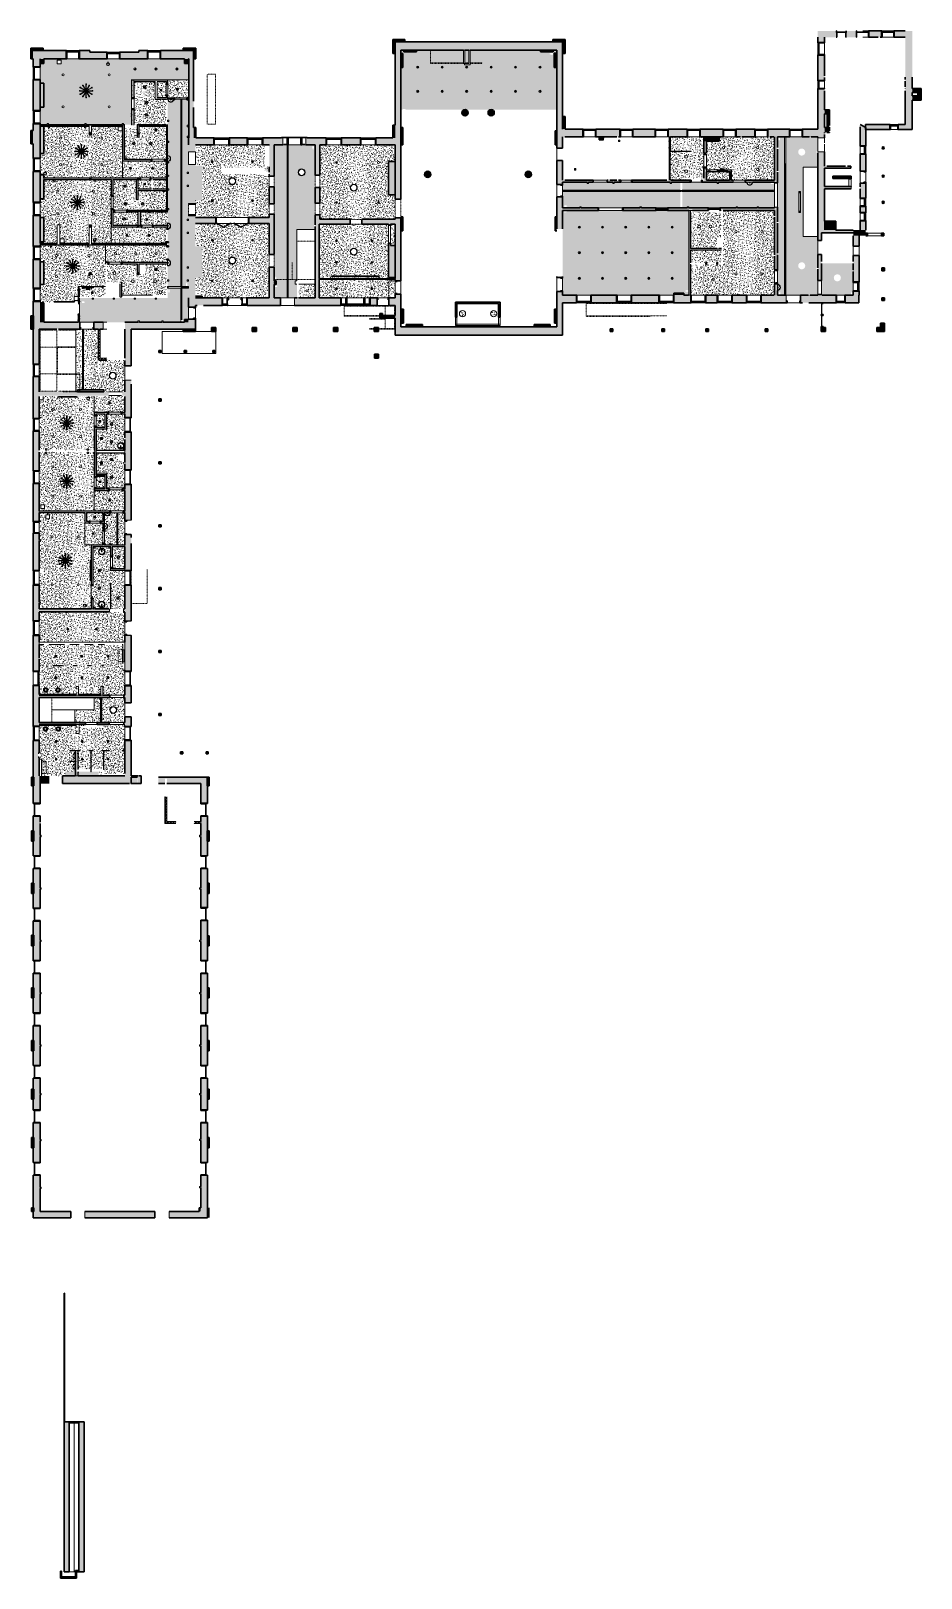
# Model space of a CAD drawing. Header units: inches. Extents: x -1041 to 1507, y -3558 to 870.
import ezdxf

# ---------------------------------------------------------------- set-up
doc = ezdxf.new("R2010")
doc.units = ezdxf.units.IN
doc.header["$MEASUREMENT"] = 0
for name, pattern in [('Dash', [0.25, 0.125, -0.125]), ('Overhead', [0.15625, 0.09375, -0.0625]), ('Overhead 1_16_', [0.101562, 0.0625, -0.039062])]:
    doc.linetypes.add(name, pattern=pattern)
for name, color, linetype, lineweight in [('A-CLNG', 13, 'Continuous', 18), ('A-CLNG-PATT', 13, 'Continuous', 18), ('A-COLS', 52, 'Continuous', 18), ('A-DETL-GENF', 92, 'Continuous', 18), ('A-DETL-MEDM', 33, 'Continuous', 18), ('A-DOOR', 31, 'Continuous', 18), ('A-DOOR-FRAM', 31, 'Continuous', 30), ('A-DOOR-GLAZ', 31, 'Continuous', 30), ('A-DOOR-OPNG', 31, 'Continuous', 30), ('A-GENM-HDLN', 13, 'Dash', 9), ('A-GLAZ', 151, 'Continuous', 18), ('A-GLAZ-CURT', 52, 'Continuous', 9), ('A-GLAZ-CWMG', 51, 'Continuous', 9), ('A-ROOF', 132, 'Continuous', 18), ('A-ROOF-PATT', 132, 'Continuous', 18), ('A-WALL', 113, 'Continuous', 18), ('A-WALL-PATT', 111, 'Continuous', 18), ('E-LITE-EQPM', 33, 'Continuous', 9), ('E-LITE-EQPM-HDLN', 30, 'Dash', 9), ('I-WALL', 2, 'Continuous', 18), ('P-SANR-FIXT', 6, 'Continuous', 9), ('Q-SPCQ', 91, 'Continuous', 9), ('S-COLS', 52, 'Continuous', 18), ('S-STRS-MBND', 31, 'Continuous', 18)]:
    doc.layers.add(name, color=color, linetype=linetype, lineweight=lineweight)
pattern_1 = [(0, (0, 0), (15.36, 3.84), [0.634, -10.886, 0.634, -10.886, -61.44]), (0, (0, 0), (15.36, 3.84), [-23.04, 0.634, -22.406, 0.634, -10.886, -26.88]), (0, (0, 0), (15.36, 3.84), [-57.6, 0.634, -7.046, 0.634, -18.566]), (120, (5.76, 1.92), (-11.0055376, 11.38215), [0.634, -10.886, 0.634, -10.886, -61.44]), (120, (5.76, 1.92), (-11.0055376, 11.38215), [-23.04, 0.634, -22.406, 0.634, -10.886, -26.88]), (120, (5.76, 1.92), (-11.0055376, 11.38215), [-57.6, 0.634, -7.046, 0.634, -18.566]), (240, (7.68, 9.6), (-4.3544624, -15.22215), [0.634, -10.886, 0.634, -10.886, -61.44]), (240, (7.68, 9.6), (-4.3544624, -15.22215), [-23.04, 0.634, -22.406, 0.634, -10.886, -26.88]), (240, (7.68, 9.6), (-4.3544624, -15.22215), [-57.6, 0.634, -7.046, 0.634, -18.566])]
pattern_2 = [(45, (0, 0), (-4.006467, 4.006467), []), (135, (0, 0), (-4.006467, -4.006467), [])]

# ---------------------------------------------------------------- blocks, each defined once
blk = doc.blocks.new('Door-Opening - D10 3_ X 8_-8256662-1st Floor RCP')
at = {"layer": 'A-DETL-GENF', "linetype": 'Overhead', "lineweight": 9}
for p, q in [((17.7, 7), (-18.3, 7)), ((-18.3, -7), (17.7, -7))]:
    blk.add_line(p, q, dxfattribs=at)
at = {"layer": 'A-DETL-MEDM', "lineweight": 30}
for p, q in [((-18.3, 7), (-18.3, -7)), ((17.7, -7), (17.7, 7))]:
    blk.add_line(p, q, dxfattribs=at)
blk = doc.blocks.new('Single Flush - D2 2_8_ X 8_-7364777-1st Floor RCP')
at = {"layer": 'A-DOOR-FRAM', "color": 8}
for p, q in [((-18, -2.5), (-18, -8.25)), ((-18, -2.5), (-16, -2.5)), ((-18, -8.25), (-16, -8.25)), ((-16, -2.5), (-16, -8.25)), ((16.000004, -2.5), (16.000004, -8.25)), ((16.000004, -2.5), (18.000004, -2.5)), ((16.000004, -8.25), (18.000004, -8.25)), ((18.000004, -2.5), (18.000004, -8.25))]:
    blk.add_line(p, q, dxfattribs=at)
blk = doc.blocks.new('Single Flush - D9 2_6_ X 8_-7612847-1st Floor RCP')
at = {"layer": 'A-DOOR-FRAM', "color": 8}
for p, q in [((-17, 2.5), (-17, 8.25)), ((-17, 8.25), (-15, 8.25)), ((-17, 2.5), (-15, 2.5)), ((-15, 2.5), (-15, 8.25)), ((15.000004, 2.5), (15.000004, 8.25)), ((15.000004, 8.25), (17.000004, 8.25)), ((15.000004, 2.5), (17.000004, 2.5)), ((17.000004, 2.5), (17.000004, 8.25))]:
    blk.add_line(p, q, dxfattribs=at)
blk = doc.blocks.new('Single Flush - D7 3_ X 8_-8255693-1st Floor RCP')
at = {"layer": 'A-DOOR-FRAM', "color": 8}
for p, q in [((-20, 1.75), (-20, -4)), ((-20, 1.75), (-18, 1.75)), ((-18, 1.75), (-18, -4)), ((18.000004, 1.75), (18.000004, -4)), ((18.000004, 1.75), (20.000004, 1.75)), ((20.000004, 1.75), (20.000004, -4)), ((-20, -4), (-18, -4)), ((18.000004, -4), (20.000004, -4))]:
    blk.add_line(p, q, dxfattribs=at)
blk = doc.blocks.new('Concrete-Round-Column - 18_-5401511-1st Floor RCP')
at = {"layer": 'S-COLS', "lineweight": 9}
blk.add_hatch(color=7, dxfattribs=at).paths.add_polyline_path([(0, -9), (2, -8.8), (3.9, -8.1), (5.6, -7), (7, -5.6), (8.1, -3.9), (8.8, -2), (9, 0), (8.8, 2), (8.1, 3.9), (7, 5.6), (5.6, 7), (3.9, 8.1), (2, 8.8), (0, 9), (-2, 8.8), (-3.9, 8.1), (-5.6, 7), (-7, 5.6), (-8.1, 3.9), (-8.8, 2), (-9, 0), (-8.8, -2), (-8.1, -3.9), (-7, -5.6), (-5.6, -7), (-3.9, -8.1), (-2, -8.8)], flags=0)
at = {"layer": 'S-COLS', "color": 8, "lineweight": 30}
for start, end in [(0, 180), (180, 0)]:
    blk.add_arc((0, 0), 9, start, end, dxfattribs=at)
blk = doc.blocks.new('Double Flush - D3 5_9_ X 7_-6680602-1st Floor RCP')
at = {"layer": 'A-DOOR-FRAM', "color": 8}
for p, q in [((-36.5, 4), (-34.5, 4)), ((-36.5, 4), (-36.5, 3.5)), ((-36.5, 3.5), (-36, 3.5)), ((-36, -3.5), (-36, 3.5)), ((-34.5, -4), (-34.5, 4)), ((34.500004, -4), (34.500004, 4)), ((34.500004, 4), (36.500004, 4)), ((36.000004, 3.5), (36.500004, 3.5)), ((36.000004, -3.5), (36.000004, 3.5)), ((36.500004, 4), (36.500004, 3.5)), ((-36.5, -3.5), (-36, -3.5)), ((-36.5, -4), (-36.5, -3.5)), ((-36.5, -4), (-34.5, -4)), ((34.500004, -4), (36.500004, -4)), ((36.000004, -3.5), (36.500004, -3.5)), ((36.500004, -4), (36.500004, -3.5))]:
    blk.add_line(p, q, dxfattribs=at)
blk = doc.blocks.new('Double Hung - side window 4_ X 6_ 3_ H-6090582-1st Floor RCP')
at = {"layer": 'A-GLAZ', "color": 8, "lineweight": 30}
for p, q in [((-18.75, 12), (-18, 12)), ((-18, 7.75), (-18, 12)), ((-18, 9.5), (-18, 7.75)), ((-18, 9.5), (-16.25, 9.5)), ((-18, 7.75), (-16.25, 7.75)), ((-18, 7.75), (-17.5, 7.75)), ((-17.5, -12), (-17.5, 7.75)), ((-16.25, 9.5), (-16.25, 7.75)), ((-16.25, 8.625), (16.25, 8.625)), ((16.25, 9.5), (16.25, 7.75)), ((18, 9.5), (16.25, 9.5)), ((18, 7.75), (16.25, 7.75)), ((17.5, 7.75), (18, 7.75)), ((17.5, 7.75), (17.5, -12)), ((18, 7.75), (18, 12)), ((18.75, 12), (18, 12)), ((18, 9.5), (18, 7.75)), ((-17.5, -12), (-18.75, -12)), ((17.5, -12), (18.75, -12))]:
    blk.add_line(p, q, dxfattribs=at)
blk = doc.blocks.new('Double Hung - side window 4_ X 6_ 3_ H-6090796-1st Floor RCP')
at = {"layer": 'A-GLAZ', "color": 8, "lineweight": 30}
for p, q in [((-18.75, 9.5), (-18, 9.5)), ((-18, 5.25), (-18, 9.5)), ((-18, 7), (-18, 5.25)), ((-18, 7), (-16.25, 7)), ((-18, 5.25), (-16.25, 5.25)), ((-18, 5.25), (-17.5, 5.25)), ((-17.5, -9.5), (-17.5, 5.25)), ((-16.25, 7), (-16.25, 5.25)), ((-16.25, 6.125), (16.25, 6.125)), ((16.25, 7), (16.25, 5.25)), ((18, 7), (16.25, 7)), ((18, 5.25), (16.25, 5.25)), ((17.5, 5.25), (18, 5.25)), ((17.5, 5.25), (17.5, -9.5)), ((18, 5.25), (18, 9.5)), ((18.75, 9.5), (18, 9.5)), ((18, 7), (18, 5.25)), ((-17.5, -9.5), (-18.75, -9.5)), ((17.5, -9.5), (18.75, -9.5))]:
    blk.add_line(p, q, dxfattribs=at)
blk = doc.blocks.new('Double Hung - side window 4_ X 6_ 3_ H 2-6124000-1st Floor RCP')
at = {"layer": 'A-GLAZ', "color": 8, "lineweight": 30}
for p, q in [((-22.1, 10), (-21.4, 10)), ((-21.4, 5.8), (-21.4, 10)), ((-21.4, 7.5), (-21.4, 5.8)), ((-21.4, 7.5), (-19.6, 7.5)), ((-21.4, 5.8), (-19.6, 5.8)), ((-21.4, 5.8), (-20.9, 5.8)), ((-20.9, -10), (-20.9, 5.8)), ((-19.6, 7.5), (-19.6, 5.8)), ((-19.6, 6.6), (19.6, 6.6)), ((19.6, 7.5), (19.6, 5.8)), ((21.4, 7.5), (19.6, 7.5)), ((21.4, 5.8), (19.6, 5.8)), ((20.9, 5.8), (21.4, 5.8)), ((20.9, 5.8), (20.9, -10)), ((21.4, 5.8), (21.4, 10)), ((22.1, 10), (21.4, 10)), ((21.4, 7.5), (21.4, 5.8)), ((-20.9, -10), (-22.1, -10)), ((20.9, -10), (22.1, -10))]:
    blk.add_line(p, q, dxfattribs=at)
blk = doc.blocks.new('Double Hung - side window 4_ X 6_ 3_ H-6972878-1st Floor RCP')
at = {"layer": 'A-GLAZ', "color": 8, "lineweight": 30}
for p, q in [((-18.75, 10), (-18, 10)), ((-18, 5.75), (-18, 10)), ((-18, 7.5), (-18, 5.75)), ((-18, 7.5), (-16.25, 7.5)), ((-18, 5.75), (-16.25, 5.75)), ((-18, 5.75), (-17.5, 5.75)), ((-17.5, -10), (-17.5, 5.75)), ((-16.25, 7.5), (-16.25, 5.75)), ((-16.25, 6.625), (16.25, 6.625)), ((16.25, 7.5), (16.25, 5.75)), ((18, 7.5), (16.25, 7.5)), ((18, 5.75), (16.25, 5.75)), ((17.5, 5.75), (18, 5.75)), ((17.5, 5.75), (17.5, -10)), ((18, 5.75), (18, 10)), ((18.75, 10), (18, 10)), ((18, 7.5), (18, 5.75)), ((-17.5, -10), (-18.75, -10)), ((17.5, -10), (18.75, -10))]:
    blk.add_line(p, q, dxfattribs=at)
blk = doc.blocks.new('Double Hung - side window 4_ X 6_ 3_ H-6086068-1st Floor RCP')
at = {"layer": 'A-GLAZ', "color": 8, "lineweight": 30}
for p, q in [((-18.75, 11), (-18, 11)), ((-18, 6.75), (-18, 11)), ((-18, 8.5), (-18, 6.75)), ((-18, 8.5), (-16.25, 8.5)), ((-18, 6.75), (-16.25, 6.75)), ((-18, 6.75), (-17.5, 6.75)), ((-17.5, -11), (-17.5, 6.75)), ((-16.25, 8.5), (-16.25, 6.75)), ((-16.25, 7.625), (16.25, 7.625)), ((16.25, 8.5), (16.25, 6.75)), ((18, 8.5), (16.25, 8.5)), ((18, 6.75), (16.25, 6.75)), ((17.5, 6.75), (18, 6.75)), ((17.5, 6.75), (17.5, -11)), ((18, 6.75), (18, 11)), ((18.75, 11), (18, 11)), ((18, 8.5), (18, 6.75)), ((-17.5, -11), (-18.75, -11)), ((17.5, -11), (18.75, -11))]:
    blk.add_line(p, q, dxfattribs=at)
blk = doc.blocks.new('Double Hung - 36_ x 48_-4891240-1st Floor RCP')
at = {"layer": 'A-GLAZ', "color": 8, "lineweight": 30}
for p, q in [((-18, 9.75), (-17.25, 9.75)), ((-17.25, 5.5), (-17.25, 9.75)), ((-17.25, 7.25), (-17.25, 5.5)), ((-17.25, 7.25), (-15.5, 7.25)), ((-17.25, 5.5), (-15.5, 5.5)), ((-17.25, 5.5), (-16.75, 5.5)), ((-16.75, -9.75), (-16.75, 5.5)), ((-15.5, 7.25), (-15.5, 5.5)), ((-15.5, 6.375), (15.5, 6.375)), ((15.5, 7.25), (15.5, 5.5)), ((17.25, 7.25), (15.5, 7.25)), ((17.25, 5.5), (15.5, 5.5)), ((16.75, 5.5), (17.25, 5.5)), ((16.75, 5.5), (16.75, -9.75)), ((17.25, 5.5), (17.25, 9.75)), ((18, 9.75), (17.25, 9.75)), ((17.25, 7.25), (17.25, 5.5)), ((-16.75, -9.75), (-18, -9.75)), ((16.75, -9.75), (18, -9.75))]:
    blk.add_line(p, q, dxfattribs=at)
blk = doc.blocks.new('Double Hung - side window 2_ 4 1_2_-5269531-1st Floor RCP')
at = {"layer": 'A-GLAZ', "color": 8, "lineweight": 30}
for p, q in [((-14.25, 9), (-13.5, 9)), ((-13.5, 4.75), (-13.5, 9)), ((-13.5, 6.5), (-13.5, 4.75)), ((-13.5, 6.5), (-11.75, 6.5)), ((-13.5, 4.75), (-11.75, 4.75)), ((-13.5, 4.75), (-13, 4.75)), ((-13, -9), (-13, 4.75)), ((-11.75, 6.5), (-11.75, 4.75)), ((-11.75, 5.625), (11.75, 5.625)), ((11.75, 6.5), (11.75, 4.75)), ((13.5, 6.5), (11.75, 6.5)), ((13.5, 4.75), (11.75, 4.75)), ((13, 4.75), (13.5, 4.75)), ((13, 4.75), (13, -9)), ((13.5, 4.75), (13.5, 9)), ((14.25, 9), (13.5, 9)), ((13.5, 6.5), (13.5, 4.75)), ((-13, -9), (-14.25, -9)), ((13, -9), (14.25, -9))]:
    blk.add_line(p, q, dxfattribs=at)
blk = doc.blocks.new('Double Hung - side window 3_ x 5_ 6_-5269458-1st Floor RCP')
at = {"layer": 'A-GLAZ', "color": 8, "lineweight": 30}
for p, q in [((-18, 9), (-17.25, 9)), ((-17.25, 4.75), (-17.25, 9)), ((-17.25, 6.5), (-17.25, 4.75)), ((-17.25, 6.5), (-15.5, 6.5)), ((-17.25, 4.75), (-15.5, 4.75)), ((-17.25, 4.75), (-16.75, 4.75)), ((-16.75, -9), (-16.75, 4.75)), ((-15.5, 6.5), (-15.5, 4.75)), ((-15.5, 5.625), (15.5, 5.625)), ((15.5, 6.5), (15.5, 4.75)), ((17.25, 6.5), (15.5, 6.5)), ((17.25, 4.75), (15.5, 4.75)), ((16.75, 4.75), (17.25, 4.75)), ((16.75, 4.75), (16.75, -9)), ((17.25, 4.75), (17.25, 9)), ((18, 9), (17.25, 9)), ((17.25, 6.5), (17.25, 4.75)), ((-16.75, -9), (-18, -9)), ((16.75, -9), (18, -9))]:
    blk.add_line(p, q, dxfattribs=at)
blk = doc.blocks.new('Double Hung - 24_ x 48_-4891496-1st Floor RCP')
at = {"layer": 'A-GLAZ', "color": 8, "lineweight": 30}
for p, q in [((-12, 7), (-11.25, 7)), ((-11.25, 2.75), (-11.25, 7)), ((-11.25, 4.5), (-11.25, 2.75)), ((-11.25, 4.5), (-9.5, 4.5)), ((-11.25, 2.75), (-9.5, 2.75)), ((-11.25, 2.75), (-10.75, 2.75)), ((-10.75, -7), (-10.75, 2.75)), ((-9.5, 4.5), (-9.5, 2.75)), ((-9.5, 3.625), (9.5, 3.625)), ((9.5, 4.5), (9.5, 2.75)), ((11.25, 4.5), (9.5, 4.5)), ((11.25, 2.75), (9.5, 2.75)), ((10.75, 2.75), (11.25, 2.75)), ((10.75, 2.75), (10.75, -7)), ((11.25, 2.75), (11.25, 7)), ((12, 7), (11.25, 7)), ((11.25, 4.5), (11.25, 2.75)), ((-10.75, -7), (-12, -7)), ((10.75, -7), (12, -7))]:
    blk.add_line(p, q, dxfattribs=at)
blk = doc.blocks.new('Double Hung - 24_ x 48_-4891590-1st Floor RCP')
at = {"layer": 'A-GLAZ', "color": 8, "lineweight": 30}
for p, q in [((-12, 8.25), (-11.25, 8.25)), ((-11.25, 4), (-11.25, 8.25)), ((-11.25, 5.75), (-11.25, 4)), ((-11.25, 5.75), (-9.5, 5.75)), ((-11.25, 4), (-9.5, 4)), ((-11.25, 4), (-10.75, 4)), ((-10.75, -8.25), (-10.75, 4)), ((-9.5, 5.75), (-9.5, 4)), ((-9.5, 4.875), (9.5, 4.875)), ((9.5, 5.75), (9.5, 4)), ((11.25, 5.75), (9.5, 5.75)), ((11.25, 4), (9.5, 4)), ((10.75, 4), (11.25, 4)), ((10.75, 4), (10.75, -8.25)), ((11.25, 4), (11.25, 8.25)), ((12, 8.25), (11.25, 8.25)), ((11.25, 5.75), (11.25, 4)), ((-10.75, -8.25), (-12, -8.25)), ((10.75, -8.25), (12, -8.25))]:
    blk.add_line(p, q, dxfattribs=at)
blk = doc.blocks.new('Double Hung - medium windows 3_-6826447-1st Floor RCP')
at = {"layer": 'A-GLAZ', "color": 8, "lineweight": 30}
for p, q in [((-18, 9), (-17.25, 9)), ((-17.25, 4.75), (-17.25, 9)), ((-17.25, 6.5), (-17.25, 4.75)), ((-17.25, 6.5), (-15.5, 6.5)), ((-17.25, 4.75), (-15.5, 4.75)), ((-17.25, 4.75), (-16.75, 4.75)), ((-16.75, -9), (-16.75, 4.75)), ((-15.5, 6.5), (-15.5, 4.75)), ((-15.5, 5.625), (15.5, 5.625)), ((15.5, 6.5), (15.5, 4.75)), ((17.25, 6.5), (15.5, 6.5)), ((17.25, 4.75), (15.5, 4.75)), ((16.75, 4.75), (17.25, 4.75)), ((16.75, 4.75), (16.75, -9)), ((17.25, 4.75), (17.25, 9)), ((18, 9), (17.25, 9)), ((17.25, 6.5), (17.25, 4.75)), ((-16.75, -9), (-18, -9)), ((16.75, -9), (18, -9))]:
    blk.add_line(p, q, dxfattribs=at)
blk = doc.blocks.new('Double Hung - medium windows 3_ 1_-6826448-1st Floor RCP')
at = {"layer": 'A-GLAZ', "color": 8, "lineweight": 30}
for p, q in [((-18.5, 9), (-17.75, 9)), ((-17.75, 4.75), (-17.75, 9)), ((-17.75, 6.5), (-17.75, 4.75)), ((-17.75, 6.5), (-16, 6.5)), ((-17.75, 4.75), (-16, 4.75)), ((-17.75, 4.75), (-17.25, 4.75)), ((-17.25, -9), (-17.25, 4.75)), ((-16, 6.5), (-16, 4.75)), ((-16, 5.625), (16, 5.625)), ((16, 6.5), (16, 4.75)), ((17.75, 6.5), (16, 6.5)), ((17.75, 4.75), (16, 4.75)), ((17.25, 4.75), (17.75, 4.75)), ((17.25, 4.75), (17.25, -9)), ((17.75, 4.75), (17.75, 9)), ((18.5, 9), (17.75, 9)), ((17.75, 6.5), (17.75, 4.75)), ((-17.25, -9), (-18.5, -9)), ((17.25, -9), (18.5, -9))]:
    blk.add_line(p, q, dxfattribs=at)
blk = doc.blocks.new('Double Hung - medium 2_ 91_2_-6826449-1st Floor RCP')
at = {"layer": 'A-GLAZ', "color": 8, "lineweight": 30}
for p, q in [((-16.75, 9), (-16, 9)), ((-16, 4.75), (-16, 9)), ((-16, 6.5), (-16, 4.75)), ((-16, 6.5), (-14.25, 6.5)), ((-16, 4.75), (-14.25, 4.75)), ((-16, 4.75), (-15.5, 4.75)), ((-15.5, -9), (-15.5, 4.75)), ((-14.25, 6.5), (-14.25, 4.75)), ((-14.25, 5.625), (14.25, 5.625)), ((14.25, 6.5), (14.25, 4.75)), ((16, 6.5), (14.25, 6.5)), ((16, 4.75), (14.25, 4.75)), ((15.5, 4.75), (16, 4.75)), ((15.5, 4.75), (15.5, -9)), ((16, 4.75), (16, 9)), ((16.75, 9), (16, 9)), ((16, 6.5), (16, 4.75)), ((-15.5, -9), (-16.75, -9)), ((15.5, -9), (16.75, -9))]:
    blk.add_line(p, q, dxfattribs=at)
blk = doc.blocks.new('Double Hung - medium 5ft 3_51_2_-6826450-1st Floor RCP')
at = {"layer": 'A-GLAZ', "color": 8, "lineweight": 30}
for p, q in [((-20.75, 9), (-20, 9)), ((-20, 4.75), (-20, 9)), ((-20, 6.5), (-20, 4.75)), ((-20, 6.5), (-18.25, 6.5)), ((-20, 4.75), (-18.25, 4.75)), ((-20, 4.75), (-19.5, 4.75)), ((-19.5, -9), (-19.5, 4.75)), ((-18.25, 6.5), (-18.25, 4.75)), ((-18.25, 5.625), (18.25, 5.625)), ((18.25, 6.5), (18.25, 4.75)), ((20, 6.5), (18.25, 6.5)), ((20, 4.75), (18.25, 4.75)), ((19.5, 4.75), (20, 4.75)), ((19.5, 4.75), (19.5, -9)), ((20, 4.75), (20, 9)), ((20.75, 9), (20, 9)), ((20, 6.5), (20, 4.75)), ((-19.5, -9), (-20.75, -9)), ((19.5, -9), (20.75, -9))]:
    blk.add_line(p, q, dxfattribs=at)
blk = doc.blocks.new('Double Hung - large windows-5248873-1st Floor RCP')
at = {"layer": 'A-GLAZ', "color": 8, "lineweight": 30}
for p, q in [((-18.5, 10), (-17.75, 10)), ((-17.75, 4.5), (-17.75, 10)), ((-17.75, 6.25), (-17.75, 4.5)), ((-17.75, 6.25), (-16, 6.25)), ((-17.75, 4.5), (-16, 4.5)), ((-17.75, 4.5), (-17.25, 4.5)), ((-17.25, -10), (-17.25, 4.5)), ((-16, 6.25), (-16, 4.5)), ((-16, 5.375), (16, 5.375)), ((16, 6.25), (16, 4.5)), ((17.75, 6.25), (16, 6.25)), ((17.75, 4.5), (16, 4.5)), ((17.25, 4.5), (17.75, 4.5)), ((17.25, 4.5), (17.25, -10)), ((17.75, 4.5), (17.75, 10)), ((18.5, 10), (17.75, 10)), ((17.75, 6.25), (17.75, 4.5)), ((-17.25, -10), (-18.5, -10)), ((17.25, -10), (18.5, -10))]:
    blk.add_line(p, q, dxfattribs=at)
blk = doc.blocks.new('Double Hung - 24_ x 48_-5133205-1st Floor RCP')
at = {"layer": 'A-GLAZ', "color": 8, "lineweight": 30}
for p, q in [((-12, 9.75), (-11.25, 9.75)), ((-11.25, 5.5), (-11.25, 9.75)), ((-11.25, 7.25), (-11.25, 5.5)), ((-11.25, 7.25), (-9.5, 7.25)), ((-11.25, 5.5), (-9.5, 5.5)), ((-11.25, 5.5), (-10.75, 5.5)), ((-10.75, -9.75), (-10.75, 5.5)), ((-9.5, 7.25), (-9.5, 5.5)), ((-9.5, 6.375), (9.5, 6.375)), ((9.5, 7.25), (9.5, 5.5)), ((11.25, 7.25), (9.5, 7.25)), ((11.25, 5.5), (9.5, 5.5)), ((10.75, 5.5), (11.25, 5.5)), ((10.75, 5.5), (10.75, -9.75)), ((11.25, 5.5), (11.25, 9.75)), ((12, 9.75), (11.25, 9.75)), ((11.25, 7.25), (11.25, 5.5)), ((-10.75, -9.75), (-12, -9.75)), ((10.75, -9.75), (12, -9.75))]:
    blk.add_line(p, q, dxfattribs=at)
blk = doc.blocks.new('Concrete-Round-Column - upperbalconycolumns-5166636-1st Floor RCP')
at = {"layer": 'S-COLS', "lineweight": 9}
blk.add_hatch(color=7, dxfattribs=at).paths.add_polyline_path([(0, -3), (1.1, -2.8), (2.1, -2.1), (2.8, -1.1), (3, 0), (2.8, 1.1), (2.1, 2.1), (1.1, 2.8), (0, 3), (-1.1, 2.8), (-2.1, 2.1), (-2.8, 1.1), (-3, 0), (-2.8, -1.1), (-2.1, -2.1), (-1.1, -2.8)], flags=0)
at = {"layer": 'S-COLS', "color": 8, "lineweight": 30}
for start, end in [(0, 180), (180, 0)]:
    blk.add_arc((0, 0), 3, start, end, dxfattribs=at)
blk = doc.blocks.new('Concrete-Round-Column - 10_-4877615-1st Floor RCP')
at = {"layer": 'S-COLS', "lineweight": 9}
blk.add_hatch(color=7, dxfattribs=at).paths.add_polyline_path([(0, -3), (1.1, -2.8), (2.1, -2.1), (2.8, -1.1), (3, 0), (2.8, 1.1), (2.1, 2.1), (1.1, 2.8), (0, 3), (-1.1, 2.8), (-2.1, 2.1), (-2.8, 1.1), (-3, 0), (-2.8, -1.1), (-2.1, -2.1), (-1.1, -2.8), (-1, -2.8)], flags=0)
at = {"layer": 'S-COLS', "color": 8, "lineweight": 30}
for start, end in [(0, 180), (180, 0)]:
    blk.add_arc((0, 0), 3, start, end, dxfattribs=at)
blk = doc.blocks.new('Door-Opening - D10 2_6_ X 6_10_-8256707-1st Floor RCP')
at = {"layer": 'A-DETL-GENF', "linetype": 'Overhead', "lineweight": 9}
for p, q in [((14.7, 7), (-15.3, 7)), ((-15.3, -7), (14.7, -7))]:
    blk.add_line(p, q, dxfattribs=at)
at = {"layer": 'A-DETL-MEDM', "lineweight": 30}
for p, q in [((-15.3, 7), (-15.3, -7)), ((14.7, -7), (14.7, 7))]:
    blk.add_line(p, q, dxfattribs=at)
blk = doc.blocks.new('Concrete-Round-Column - 18_-5510990-1st Floor RCP')
at = {"layer": 'S-COLS', "lineweight": 9}
h = blk.add_hatch(dxfattribs=at)
h.set_pattern_fill('FP_1', color=256, style=0, pattern_type=2)
h.set_pattern_definition([(0, (-194.349, -60.46), (15.36, 3.84), [0.634, -10.886, 0.634, -10.886, -61.44]), (0, (-194.349, -60.46), (15.36, 3.84), [-23.04, 0.634, -22.406, 0.634, -10.886, -26.88]), (0, (-194.349, -60.46), (15.36, 3.84), [-57.6, 0.634, -7.046, 0.634, -18.566]), (120, (-188.589, -58.54), (-11.00554, 11.38215), [0.634, -10.886, 0.634, -10.886, -61.44]), (120, (-188.589, -58.54), (-11.00554, 11.38215), [-23.04, 0.634, -22.406, 0.634, -10.886, -26.88]), (120, (-188.589, -58.54), (-11.00554, 11.38215), [-57.6, 0.634, -7.046, 0.634, -18.566]), (240, (-186.669, -50.86), (-4.35446, -15.22215), [0.634, -10.886, 0.634, -10.886, -61.44]), (240, (-186.669, -50.86), (-4.35446, -15.22215), [-23.04, 0.634, -22.406, 0.634, -10.886, -26.88]), (240, (-186.669, -50.86), (-4.35446, -15.22215), [-57.6, 0.634, -7.046, 0.634, -18.566])])
h.paths.add_polyline_path([(0, -9), (2, -8.8), (3.9, -8.1), (5.6, -7), (7, -5.6), (8.1, -3.9), (8.8, -2), (9, 0), (8.8, 2), (8.1, 3.9), (7, 5.6), (5.6, 7), (3.9, 8.1), (2, 8.8), (0, 9), (-2, 8.8), (-3.9, 8.1), (-5.6, 7), (-7, 5.6), (-8.1, 3.9), (-8.8, 2), (-9, 0), (-8.8, -2), (-8.1, -3.9), (-7, -5.6), (-5.6, -7), (-3.9, -8.1), (-2, -8.8)], flags=0)
for start, end in [(0, 180), (180, 0)]:
    blk.add_arc((0, 0), 9, start, end, dxfattribs=at)
blk = doc.blocks.new('Concrete-Round-Column - 18_-V1-1st Floor RCP')
at = {"layer": 'S-COLS', "lineweight": 9}
h = blk.add_hatch(dxfattribs=at)
h.set_pattern_fill('FP_2', color=256, style=0, pattern_type=2)
h.set_pattern_definition([(0, (-283.557, -60.46), (15.36, 3.84), [0.634, -10.886, 0.634, -10.886, -61.44]), (0, (-283.557, -60.46), (15.36, 3.84), [-23.04, 0.634, -22.406, 0.634, -10.886, -26.88]), (0, (-283.557, -60.46), (15.36, 3.84), [-57.6, 0.634, -7.046, 0.634, -18.566]), (120, (-277.797, -58.54), (-11.00554, 11.38215), [0.634, -10.886, 0.634, -10.886, -61.44]), (120, (-277.797, -58.54), (-11.00554, 11.38215), [-23.04, 0.634, -22.406, 0.634, -10.886, -26.88]), (120, (-277.797, -58.54), (-11.00554, 11.38215), [-57.6, 0.634, -7.046, 0.634, -18.566]), (240, (-275.877, -50.86), (-4.35446, -15.22215), [0.634, -10.886, 0.634, -10.886, -61.44]), (240, (-275.877, -50.86), (-4.35446, -15.22215), [-23.04, 0.634, -22.406, 0.634, -10.886, -26.88]), (240, (-275.877, -50.86), (-4.35446, -15.22215), [-57.6, 0.634, -7.046, 0.634, -18.566])])
h.paths.add_polyline_path([(0, -9), (2, -8.8), (3.9, -8.1), (5.6, -7), (7, -5.6), (8.1, -3.9), (8.8, -2), (9, 0), (8.8, 2), (8.1, 3.9), (7, 5.6), (5.6, 7), (3.9, 8.1), (2, 8.8), (0, 9), (-2, 8.8), (-3.9, 8.1), (-5.6, 7), (-7, 5.6), (-8.1, 3.9), (-8.8, 2), (-9, 0), (-8.8, -2), (-8.1, -3.9), (-7, -5.6), (-5.6, -7), (-3.9, -8.1), (-2, -8.8)], flags=0)
for start, end in [(0, 180), (180, 0)]:
    blk.add_arc((0, 0), 9, start, end, dxfattribs=at)
blk = doc.blocks.new('Double Hung - large windows-5534483-1st Floor RCP')
at = {"layer": 'A-GLAZ', "color": 8, "lineweight": 30}
for p, q in [((-18.5, 9.75), (-17.75, 9.75)), ((-17.75, 4.25), (-17.75, 9.75)), ((-17.75, 6), (-17.75, 4.25)), ((-17.75, 6), (-16, 6)), ((-17.75, 4.25), (-16, 4.25)), ((-17.75, 4.25), (-17.25, 4.25)), ((-17.25, -9.75), (-17.25, 4.25)), ((-16, 6), (-16, 4.25)), ((-16, 5.125), (16, 5.125)), ((16, 6), (16, 4.25)), ((17.75, 6), (16, 6)), ((17.75, 4.25), (16, 4.25)), ((17.25, 4.25), (17.75, 4.25)), ((17.25, 4.25), (17.25, -9.75)), ((17.75, 4.25), (17.75, 9.75)), ((18.5, 9.75), (17.75, 9.75)), ((17.75, 6), (17.75, 4.25)), ((-17.25, -9.75), (-18.5, -9.75)), ((17.25, -9.75), (18.5, -9.75))]:
    blk.add_line(p, q, dxfattribs=at)
blk = doc.blocks.new('Door-Opening - D10 2_9_ X 6_10_-8256849-1st Floor RCP')
at = {"layer": 'A-DETL-GENF', "linetype": 'Overhead', "lineweight": 9}
for p, q in [((16.2, 7), (-16.8, 7)), ((-16.8, -7), (16.2, -7))]:
    blk.add_line(p, q, dxfattribs=at)
at = {"layer": 'A-DETL-MEDM', "lineweight": 30}
for p, q in [((-16.8, 7), (-16.8, -7)), ((16.2, -7), (16.2, 7))]:
    blk.add_line(p, q, dxfattribs=at)
blk = doc.blocks.new('Door-Opening - D10 2_11_ X 6_10_-8256894-1st Floor RCP')
at = {"layer": 'A-DETL-GENF', "linetype": 'Overhead', "lineweight": 9}
for p, q in [((17.2, 7), (-17.8, 7)), ((-17.8, -7), (17.2, -7))]:
    blk.add_line(p, q, dxfattribs=at)
at = {"layer": 'A-DETL-MEDM', "lineweight": 30}
for p, q in [((-17.8, 7), (-17.8, -7)), ((17.2, -7), (17.2, 7))]:
    blk.add_line(p, q, dxfattribs=at)
blk = doc.blocks.new('Single-Raised_Panel_with_Half-Sidelights_Transom_1548 - 36_ x 84_ 3-7364737-1st Floor RCP')
at = {"layer": 'A-DOOR-FRAM', "lineweight": 9}
for p, q in [((33, 10), (-33, 10)), ((-33, 10), (-33, -10)), ((33, 10), (33, -10)), ((-37, -10), (-37, -11.75)), ((37, -10), (-37, -10)), ((-37, -10), (-37, -11.75)), ((-37, -11.75), (37, -11.75)), ((-37, -11.75), (37, -11.75)), ((37, -11.75), (37, -10)), ((37, -10), (37, -11.75))]:
    blk.add_line(p, q, dxfattribs=at)
at = {"layer": 'A-DOOR-FRAM', "color": 8}
for p, q in [((-21, -10), (-21, 10)), ((-21, 10), (-18, 10)), ((-18, 10), (-18, -10)), ((18, 10), (18, -10)), ((21, 10), (18, 10)), ((21, -10), (21, 10)), ((-18, -10), (-21, -10)), ((18, -10), (21, -10))]:
    blk.add_line(p, q, dxfattribs=at)
at = {"layer": 'A-DOOR-GLAZ', "color": 8}
for p, q in [((-30, 9), (-24, 9)), ((24, 9), (30, 9))]:
    blk.add_line(p, q, dxfattribs=at)
blk = doc.blocks.new('Double Hung - side window 3_ 6_5_ x 5_ 6_ 2-5312470-1st Floor RCP')
at = {"layer": 'A-GLAZ', "color": 8, "lineweight": 30}
for p, q in [((-21.25, 11), (-20.5, 11)), ((-20.5, 6.75), (-20.5, 11)), ((-20.5, 8.5), (-20.5, 6.75)), ((-20.5, 8.5), (-18.75, 8.5)), ((-20.5, 6.75), (-18.75, 6.75)), ((-20.5, 6.75), (-20, 6.75)), ((-20, -11), (-20, 6.75)), ((-18.75, 8.5), (-18.75, 6.75)), ((-18.75, 7.625), (18.75, 7.625)), ((18.75, 8.5), (18.75, 6.75)), ((20.5, 8.5), (18.75, 8.5)), ((20.5, 6.75), (18.75, 6.75)), ((20, 6.75), (20.5, 6.75)), ((20, 6.75), (20, -11)), ((20.5, 6.75), (20.5, 11)), ((21.25, 11), (20.5, 11)), ((20.5, 8.5), (20.5, 6.75)), ((-20, -11), (-21.25, -11)), ((20, -11), (21.25, -11))]:
    blk.add_line(p, q, dxfattribs=at)
blk = doc.blocks.new('Double Hung - 2_ 10_5_ x 48_-6653151-1st Floor RCP')
at = {"layer": 'A-GLAZ', "color": 8, "lineweight": 30}
for p, q in [((-16, 3.5), (-17.25, 3.5)), ((-16.5, 0.75), (-14.75, 0.75)), ((-16.5, -1), (-16.5, 0.75)), ((-16.5, 0.75), (-16, 0.75)), ((-16.5, 0.75), (-16.5, -3.5)), ((-16, 3.5), (-16, 0.75)), ((-14.75, -1), (-14.75, 0.75)), ((14.75, -1), (14.75, 0.75)), ((16.5, 0.75), (14.75, 0.75)), ((16, 3.5), (17.25, 3.5)), ((16, 0.75), (16, 3.5)), ((16, 0.75), (16.5, 0.75)), ((16.5, -1), (16.5, 0.75)), ((16.5, 0.75), (16.5, -3.5)), ((-17.25, -3.5), (-16.5, -3.5)), ((-16.5, -1), (-14.75, -1)), ((-14.75, -0.125), (14.75, -0.125)), ((16.5, -1), (14.75, -1)), ((17.25, -3.5), (16.5, -3.5))]:
    blk.add_line(p, q, dxfattribs=at)
blk = doc.blocks.new('Double Hung - 2_ 10_5_ x 48_-6653149-1st Floor RCP')
at = {"layer": 'A-GLAZ', "color": 8, "lineweight": 30}
for p, q in [((-17.25, 3.5), (-16.5, 3.5)), ((-16.5, -0.75), (-16.5, 3.5)), ((-16.5, 1), (-16.5, -0.75)), ((-16.5, 1), (-14.75, 1)), ((-14.75, 1), (-14.75, -0.75)), ((-14.75, 0.125), (14.75, 0.125)), ((14.75, 1), (14.75, -0.75)), ((16.5, 1), (14.75, 1)), ((16.5, -0.75), (16.5, 3.5)), ((17.25, 3.5), (16.5, 3.5)), ((16.5, 1), (16.5, -0.75)), ((-16, -3.5), (-17.25, -3.5)), ((-16.5, -0.75), (-14.75, -0.75)), ((-16.5, -0.75), (-16, -0.75)), ((-16, -3.5), (-16, -0.75)), ((16.5, -0.75), (14.75, -0.75)), ((16, -0.75), (16.5, -0.75)), ((16, -0.75), (16, -3.5)), ((16, -3.5), (17.25, -3.5))]:
    blk.add_line(p, q, dxfattribs=at)
blk = doc.blocks.new('Double Hung - 2_ 2_5_ x 48_-6154091-1st Floor RCP')
at = {"layer": 'A-GLAZ', "color": 8, "lineweight": 30}
for p, q in [((-13.25, 8.25), (-12.5, 8.25)), ((-12.5, 4), (-12.5, 8.25)), ((-12.5, 5.75), (-12.5, 4)), ((-12.5, 5.75), (-10.75, 5.75)), ((-12.5, 4), (-10.75, 4)), ((-12.5, 4), (-12, 4)), ((-12, -8.25), (-12, 4)), ((-10.75, 5.75), (-10.75, 4)), ((-10.75, 4.875), (10.75, 4.875)), ((10.75, 5.75), (10.75, 4)), ((12.5, 5.75), (10.75, 5.75)), ((12.5, 4), (10.75, 4)), ((12, 4), (12.5, 4)), ((12, 4), (12, -8.25)), ((12.5, 4), (12.5, 8.25)), ((13.25, 8.25), (12.5, 8.25)), ((12.5, 5.75), (12.5, 4)), ((-12, -8.25), (-13.25, -8.25)), ((12, -8.25), (13.25, -8.25))]:
    blk.add_line(p, q, dxfattribs=at)
blk = doc.blocks.new('Single Flush - D1 2_6_ X 8_-8256020-1st Floor RCP')
at = {"layer": 'A-DOOR-FRAM', "color": 8}
for p, q in [((-17, 2.75), (-17, -3)), ((-17, 2.75), (-15, 2.75)), ((-15, 2.75), (-15, -3)), ((15.000004, 2.75), (15.000004, -3)), ((15.000004, 2.75), (17.000004, 2.75)), ((17.000004, 2.75), (17.000004, -3)), ((-17, -3), (-15, -3)), ((15.000004, -3), (17.000004, -3))]:
    blk.add_line(p, q, dxfattribs=at)
blk = doc.blocks.new('Single Flush - D1 2_6_ X 8_-8256118-1st Floor RCP')
at = {"layer": 'A-DOOR-FRAM', "color": 8}
for p, q in [((-17, 2.75), (-17, -3)), ((-17, 2.75), (-15, 2.75)), ((-15, 2.75), (-15, -3)), ((15.000004, 2.75), (15.000004, -3)), ((15.000004, 2.75), (17.000004, 2.75)), ((17.000004, 2.75), (17.000004, -3)), ((-17, -3), (-15, -3)), ((15.000004, -3), (17.000004, -3))]:
    blk.add_line(p, q, dxfattribs=at)
blk = doc.blocks.new('Door-Opening - 34_ x 96_-6615080-1st Floor RCP')
at = {"layer": 'A-DETL-GENF', "linetype": 'Overhead', "lineweight": 9}
for p, q in [((16.7, 6.8), (-17.3, 6.8)), ((-17.3, -6.7), (16.7, -6.7))]:
    blk.add_line(p, q, dxfattribs=at)
at = {"layer": 'A-DETL-MEDM', "lineweight": 30}
for p, q in [((-17.3, 6.8), (-17.3, -6.7)), ((16.7, -6.7), (16.7, 6.8))]:
    blk.add_line(p, q, dxfattribs=at)
blk = doc.blocks.new('Double Hung - large windows-6853879-1st Floor RCP')
at = {"layer": 'A-GLAZ', "color": 8, "lineweight": 30}
for p, q in [((-17.25, 10), (-18.5, 10)), ((-17.25, 10), (-17.25, -4.5)), ((17.25, 10), (18.5, 10)), ((17.25, -4.5), (17.25, 10)), ((-18.5, -10), (-17.75, -10)), ((-17.75, -4.5), (-16, -4.5)), ((-17.75, -6.25), (-17.75, -4.5)), ((-17.75, -4.5), (-17.25, -4.5)), ((-17.75, -4.5), (-17.75, -10)), ((-17.75, -6.25), (-16, -6.25)), ((-16, -6.25), (-16, -4.5)), ((-16, -5.375), (16, -5.375)), ((16, -6.25), (16, -4.5)), ((17.75, -4.5), (16, -4.5)), ((17.75, -6.25), (16, -6.25)), ((17.25, -4.5), (17.75, -4.5)), ((17.75, -6.25), (17.75, -4.5)), ((17.75, -4.5), (17.75, -10)), ((18.5, -10), (17.75, -10))]:
    blk.add_line(p, q, dxfattribs=at)
blk = doc.blocks.new('Double Hung - medium 5ft 3_51_2_-8222797-1st Floor RCP')
at = {"layer": 'A-GLAZ', "color": 8, "lineweight": 30}
for p, q in [((-19.5, 9), (-20.75, 9)), ((-19.5, 9), (-19.5, -4.75)), ((19.5, 9), (20.75, 9)), ((19.5, -4.75), (19.5, 9)), ((-20.75, -9), (-20, -9)), ((-20, -4.75), (-18.25, -4.75)), ((-20, -6.5), (-20, -4.75)), ((-20, -4.75), (-19.5, -4.75)), ((-20, -4.75), (-20, -9)), ((-20, -6.5), (-18.25, -6.5)), ((-18.25, -6.5), (-18.25, -4.75)), ((-18.25, -5.625), (18.25, -5.625)), ((18.25, -6.5), (18.25, -4.75)), ((20, -4.75), (18.25, -4.75)), ((20, -6.5), (18.25, -6.5)), ((19.5, -4.75), (20, -4.75)), ((20, -6.5), (20, -4.75)), ((20, -4.75), (20, -9)), ((20.75, -9), (20, -9))]:
    blk.add_line(p, q, dxfattribs=at)
blk = doc.blocks.new('Double Hung - balcony windows 3_ 4_-6827316-1st Floor RCP')
at = {"layer": 'A-GLAZ', "color": 8, "lineweight": 30}
for p, q in [((-20, 9), (-19.25, 9)), ((-19.25, 4.75), (-19.25, 9)), ((-19.25, 6.5), (-19.25, 4.75)), ((-19.25, 6.5), (-17.5, 6.5)), ((-19.25, 4.75), (-17.5, 4.75)), ((-19.25, 4.75), (-18.75, 4.75)), ((-18.75, -9), (-18.75, 4.75)), ((-17.5, 6.5), (-17.5, 4.75)), ((-17.5, 5.625), (17.5, 5.625)), ((17.5, 6.5), (17.5, 4.75)), ((19.25, 6.5), (17.5, 6.5)), ((19.25, 4.75), (17.5, 4.75)), ((18.75, 4.75), (19.25, 4.75)), ((18.75, 4.75), (18.75, -9)), ((19.25, 4.75), (19.25, 9)), ((20, 9), (19.25, 9)), ((19.25, 6.5), (19.25, 4.75)), ((-18.75, -9), (-20, -9)), ((18.75, -9), (20, -9))]:
    blk.add_line(p, q, dxfattribs=at)
blk = doc.blocks.new('Double Hung - balcony windows 3_ 6_-6827319-1st Floor RCP')
at = {"layer": 'A-GLAZ', "color": 8, "lineweight": 30}
for p, q in [((-21, 9), (-20.25, 9)), ((-20.25, 4.75), (-20.25, 9)), ((-20.25, 6.5), (-20.25, 4.75)), ((-20.25, 6.5), (-18.5, 6.5)), ((-20.25, 4.75), (-18.5, 4.75)), ((-20.25, 4.75), (-19.75, 4.75)), ((-19.75, -9), (-19.75, 4.75)), ((-18.5, 6.5), (-18.5, 4.75)), ((-18.5, 5.625), (18.5, 5.625)), ((18.5, 6.5), (18.5, 4.75)), ((20.25, 6.5), (18.5, 6.5)), ((20.25, 4.75), (18.5, 4.75)), ((19.75, 4.75), (20.25, 4.75)), ((19.75, 4.75), (19.75, -9)), ((20.25, 4.75), (20.25, 9)), ((21, 9), (20.25, 9)), ((20.25, 6.5), (20.25, 4.75)), ((-19.75, -9), (-21, -9)), ((19.75, -9), (21, -9))]:
    blk.add_line(p, q, dxfattribs=at)
blk = doc.blocks.new('Single Flush - D2 2_10_5_ X 8_-7364776-1st Floor RCP')
at = {"layer": 'A-DOOR-FRAM', "color": 8}
for p, q in [((-19.25, -2.5), (-19.25, -8.25)), ((-19.25, -2.5), (-17.25, -2.5)), ((-19.25, -8.25), (-17.25, -8.25)), ((-17.25, -2.5), (-17.25, -8.25)), ((17.250004, -2.5), (17.250004, -8.25)), ((17.250004, -2.5), (19.250004, -2.5)), ((17.250004, -8.25), (19.250004, -8.25)), ((19.250004, -2.5), (19.250004, -8.25))]:
    blk.add_line(p, q, dxfattribs=at)
blk = doc.blocks.new('Double Hung - 2_ 2_5_ x 48_-6921075-1st Floor RCP')
at = {"layer": 'A-GLAZ', "color": 8, "lineweight": 30}
for p, q in [((-13.25, 11), (-12.5, 11)), ((-12.5, 6.75), (-12.5, 11)), ((-12.5, 8.5), (-12.5, 6.75)), ((-12.5, 8.5), (-10.75, 8.5)), ((-12.5, 6.75), (-10.75, 6.75)), ((-12.5, 6.75), (-12, 6.75)), ((-12, -11), (-12, 6.75)), ((-10.75, 8.5), (-10.75, 6.75)), ((-10.75, 7.625), (10.75, 7.625)), ((10.75, 8.5), (10.75, 6.75)), ((12.5, 8.5), (10.75, 8.5)), ((12.5, 6.75), (10.75, 6.75)), ((12, 6.75), (12.5, 6.75)), ((12, 6.75), (12, -11)), ((12.5, 6.75), (12.5, 11)), ((13.25, 11), (12.5, 11)), ((12.5, 8.5), (12.5, 6.75)), ((-12, -11), (-13.25, -11)), ((12, -11), (13.25, -11))]:
    blk.add_line(p, q, dxfattribs=at)
blk = doc.blocks.new('Single Flush - D2 3_ X 8_-8255664-1st Floor RCP')
at = {"layer": 'A-DOOR-FRAM'}
for p, q in [((-20, -5.25), (-20, -11)), ((-20, -5.25), (-18, -5.25)), ((-20, -11), (-18, -11)), ((-18, -5.25), (-18, -11)), ((18.000004, -5.25), (18.000004, -11)), ((18.000004, -5.25), (20.000004, -5.25)), ((18.000004, -11), (20.000004, -11)), ((20.000004, -5.25), (20.000004, -11))]:
    blk.add_line(p, q, dxfattribs=at)
blk = doc.blocks.new('Single Flush - D12 2_6_ X 8_-7610144-1st Floor RCP')
at = {"layer": 'A-DOOR-FRAM', "color": 8}
for p, q in [((-17, -4.25), (-17, -10)), ((-17, -4.25), (-15, -4.25)), ((-17, -10), (-15, -10)), ((-15, -4.25), (-15, -10)), ((15.000004, -4.25), (15.000004, -10)), ((15.000004, -4.25), (17.000004, -4.25)), ((15.000004, -10), (17.000004, -10)), ((17.000004, -4.25), (17.000004, -10))]:
    blk.add_line(p, q, dxfattribs=at)
blk = doc.blocks.new('Double Hung - side window 4_ X 6_ 3_ H 2-6972674-1st Floor RCP')
at = {"layer": 'A-GLAZ', "color": 8, "lineweight": 30}
for p, q in [((-20.9, 10), (-22.1, 10)), ((-20.9, 10), (-20.9, -5.8)), ((20.9, 10), (22.1, 10)), ((20.9, -5.8), (20.9, 10)), ((-22.1, -10), (-21.4, -10)), ((-21.4, -5.8), (-19.6, -5.8)), ((-21.4, -7.5), (-21.4, -5.8)), ((-21.4, -5.8), (-20.9, -5.8)), ((-21.4, -5.8), (-21.4, -10)), ((-21.4, -7.5), (-19.6, -7.5)), ((-19.6, -7.5), (-19.6, -5.8)), ((-19.6, -6.6), (19.6, -6.6)), ((19.6, -7.5), (19.6, -5.8)), ((21.4, -5.8), (19.6, -5.8)), ((21.4, -7.5), (19.6, -7.5)), ((20.9, -5.8), (21.4, -5.8)), ((21.4, -7.5), (21.4, -5.8)), ((21.4, -5.8), (21.4, -10)), ((22.1, -10), (21.4, -10))]:
    blk.add_line(p, q, dxfattribs=at)
blk = doc.blocks.new('Single Flush - D9 3_ X 8_-7610145-1st Floor RCP')
at = {"layer": 'A-DOOR-FRAM', "color": 8}
for p, q in [((-20, 5.25), (-20, 11)), ((-20, 11), (-18, 11)), ((-20, 5.25), (-18, 5.25)), ((-18, 5.25), (-18, 11)), ((18.000004, 5.25), (18.000004, 11)), ((18.000004, 11), (20.000004, 11)), ((18.000004, 5.25), (20.000004, 5.25)), ((20.000004, 5.25), (20.000004, 11))]:
    blk.add_line(p, q, dxfattribs=at)
blk = doc.blocks.new('Double Hung - 16_ x 72_-6975636-1st Floor RCP')
at = {"layer": 'A-GLAZ', "color": 8, "lineweight": 30}
for p, q in [((-6.75, 11), (-8, 11)), ((-6.75, 11), (-6.75, -6.75)), ((6.75, 11), (8, 11)), ((6.75, -6.75), (6.75, 11)), ((-8, -11), (-7.25, -11)), ((-7.25, -6.75), (-5.5, -6.75)), ((-7.25, -8.5), (-7.25, -6.75)), ((-7.25, -6.75), (-6.75, -6.75)), ((-7.25, -6.75), (-7.25, -11)), ((-7.25, -8.5), (-5.5, -8.5)), ((-5.5, -8.5), (-5.5, -6.75)), ((-5.5, -7.625), (5.5, -7.625)), ((5.5, -8.5), (5.5, -6.75)), ((7.25, -6.75), (5.5, -6.75)), ((7.25, -8.5), (5.5, -8.5)), ((6.75, -6.75), (7.25, -6.75)), ((7.25, -8.5), (7.25, -6.75)), ((7.25, -6.75), (7.25, -11)), ((8, -11), (7.25, -11))]:
    blk.add_line(p, q, dxfattribs=at)
blk = doc.blocks.new('Double Hung - side window 4_ 4_ x 5_ 6_-6975700-1st Floor RCP')
at = {"layer": 'A-GLAZ', "color": 8, "lineweight": 30}
for p, q in [((-26, 11), (-25.25, 11)), ((-25.25, 6.75), (-25.25, 11)), ((-25.25, 8.5), (-25.25, 6.75)), ((-25.25, 8.5), (-23.5, 8.5)), ((-25.25, 6.75), (-23.5, 6.75)), ((-25.25, 6.75), (-24.75, 6.75)), ((-24.75, -11), (-24.75, 6.75)), ((-23.5, 8.5), (-23.5, 6.75)), ((-23.5, 7.625), (23.5, 7.625)), ((23.5, 8.5), (23.5, 6.75)), ((25.25, 8.5), (23.5, 8.5)), ((25.25, 6.75), (23.5, 6.75)), ((24.75, 6.75), (25.25, 6.75)), ((24.75, 6.75), (24.75, -11)), ((25.25, 6.75), (25.25, 11)), ((26, 11), (25.25, 11)), ((25.25, 8.5), (25.25, 6.75)), ((-24.75, -11), (-26, -11)), ((24.75, -11), (26, -11))]:
    blk.add_line(p, q, dxfattribs=at)
blk = doc.blocks.new('Double Hung - 16_ x  5_ 6_-6975701-1st Floor RCP')
at = {"layer": 'A-GLAZ', "color": 8, "lineweight": 30}
for p, q in [((-6.75, 11), (-8, 11)), ((-6.75, 11), (-6.75, -6.75)), ((6.75, 11), (8, 11)), ((6.75, -6.75), (6.75, 11)), ((-8, -11), (-7.25, -11)), ((-7.25, -6.75), (-5.5, -6.75)), ((-7.25, -8.5), (-7.25, -6.75)), ((-7.25, -6.75), (-6.75, -6.75)), ((-7.25, -6.75), (-7.25, -11)), ((-7.25, -8.5), (-5.5, -8.5)), ((-5.5, -8.5), (-5.5, -6.75)), ((-5.5, -7.625), (5.5, -7.625)), ((5.5, -8.5), (5.5, -6.75)), ((7.25, -6.75), (5.5, -6.75)), ((7.25, -8.5), (5.5, -8.5)), ((6.75, -6.75), (7.25, -6.75)), ((7.25, -8.5), (7.25, -6.75)), ((7.25, -6.75), (7.25, -11)), ((8, -11), (7.25, -11))]:
    blk.add_line(p, q, dxfattribs=at)
blk = doc.blocks.new('Single Flush - D2 2_6_ X 8_-8253007-1st Floor RCP')
at = {"layer": 'A-DOOR-FRAM', "color": 8}
for p, q in [((-17, -5.25), (-17, -11)), ((-17, -5.25), (-15, -5.25)), ((-17, -11), (-15, -11)), ((-15, -5.25), (-15, -11)), ((15.000004, -5.25), (15.000004, -11)), ((15.000004, -5.25), (17.000004, -5.25)), ((15.000004, -11), (17.000004, -11)), ((17.000004, -5.25), (17.000004, -11))]:
    blk.add_line(p, q, dxfattribs=at)
blk = doc.blocks.new('Door-Opening - 4_5_ W 82_ H-6996919-1st Floor RCP')
at = {"layer": 'A-DETL-GENF', "linetype": 'Overhead', "lineweight": 9}
for p, q in [((26.2, 8.3), (-26.8, 8.3)), ((-26.8, -8.2), (26.2, -8.2))]:
    blk.add_line(p, q, dxfattribs=at)
at = {"layer": 'A-DETL-MEDM', "lineweight": 30}
for p, q in [((-26.8, 8.3), (-26.8, -8.2)), ((26.2, -8.2), (26.2, 8.3))]:
    blk.add_line(p, q, dxfattribs=at)
blk = doc.blocks.new('System Panel - Glazed-6996922-1st Floor RCP')
at = {"layer": 'A-GLAZ-CURT', "lineweight": 18}
for p, q in [((-15.7, 0.7), (-15.7, 1.7)), ((-15.7, 1.7), (15.7, 1.7)), ((15.7, 0.7), (-15.7, 0.7)), ((15.7, 1.7), (15.7, 0.7))]:
    blk.add_line(p, q, dxfattribs=at)
blk = doc.blocks.new('Rectangular Mullion - 2_5_ x 5_ rectangular-6996925-1st Floor RCP')
at = {"layer": 'A-GLAZ-CWMG', "lineweight": 30}
for p, q in [((0, 2.5), (-2.5, 2.5)), ((-2.5, 2.5), (-2.5, -2.5)), ((0, -2.5), (0, 2.5)), ((-2.5, -2.5), (0, -2.5))]:
    blk.add_line(p, q, dxfattribs=at)
blk = doc.blocks.new('Rectangular Mullion - 2_5_ x 5_ rectangular-6996926-1st Floor RCP')
at = {"layer": 'A-GLAZ-CWMG', "lineweight": 30}
for p, q in [((-2.5, 2.5), (0, 2.5)), ((-2.5, -2.5), (-2.5, 2.5)), ((0, 2.5), (0, -2.5)), ((0, -2.5), (-2.5, -2.5))]:
    blk.add_line(p, q, dxfattribs=at)
blk = doc.blocks.new('Rectangular Mullion - 2_5_ x 5_ rectangular-6996927-1st Floor RCP')
at = {"layer": 'A-GLAZ-CWMG', "lineweight": 30}
for p, q in [((1.25, 2.5), (-1.25, 2.5)), ((-1.25, 2.5), (-1.25, -2.5)), ((1.25, -2.5), (1.25, 2.5)), ((-1.25, -2.5), (1.25, -2.5))]:
    blk.add_line(p, q, dxfattribs=at)
blk = doc.blocks.new('Single Flush - D2 2_6_ X 8_-8252949-1st Floor RCP')
at = {"layer": 'A-DOOR-FRAM'}
for p, q in [((-17, -2.9375), (-17, 2.8125)), ((-17, 2.8125), (-15, 2.8125)), ((-15, -2.9375), (-15, 2.8125)), ((15.000004, -2.9375), (15.000004, 2.8125)), ((15.000004, 2.8125), (17.000004, 2.8125)), ((17.000004, -2.9375), (17.000004, 2.8125)), ((-17, -2.9375), (-15, -2.9375)), ((15.000004, -2.9375), (17.000004, -2.9375))]:
    blk.add_line(p, q, dxfattribs=at)
blk = doc.blocks.new('Single Flush - D2 3_ X 8_-8252890-1st Floor RCP')
at = {"layer": 'A-DOOR-FRAM'}
for p, q in [((-20, -2.9375), (-20, 2.8125)), ((-20, 2.8125), (-18, 2.8125)), ((-18, -2.9375), (-18, 2.8125)), ((18.000004, -2.9375), (18.000004, 2.8125)), ((18.000004, 2.8125), (20.000004, 2.8125)), ((20.000004, -2.9375), (20.000004, 2.8125)), ((-20, -2.9375), (-18, -2.9375)), ((18.000004, -2.9375), (20.000004, -2.9375))]:
    blk.add_line(p, q, dxfattribs=at)
blk = doc.blocks.new('Door-Sliding-JELD-WEN-2_Panel-Stationary_Active-Wide_Stile-EpicVue - D6 5_ X 8_-8222142-1st Floor RCP')
at = {"layer": 'A-DETL-GENF', "lineweight": 9}
for p, q in [((-29.9, 4.1), (-32.9, 4.1)), ((-32.9, 4.1), (-32.9, 2.9)), ((-32.9, 2.9), (-30, 2.9)), ((-29.3, 4), (-30, 4)), ((-30, 4), (-30, -1.7)), ((-30, 2.9), (-30, 4)), ((-30, 4), (-29.9, 4)), ((-29.9, 4), (-29.9, 4.1)), ((-29.3, 3.6), (-29.3, 4)), ((-28.3, 3.6), (-29.3, 3.6)), ((-28.3, 3.1), (-28.3, 3.6)), ((-28.1, 0.5), (-28.3, 3.1)), ((-24.2, 0.5), (-28.1, 0.5)), ((-24.8, -0.7), (-24.8, 0)), ((-24.8, 0), (-24.2, 0)), ((-24.2, 0), (-24.2, 0.5)), ((2.3, 2.8), (-2.4, 2.8)), ((-2.4, 2.8), (-2.4, 1)), ((-2.4, 1), (-2.3, 1)), ((-2.3, 1), (-2.3, 0)), ((-0.3, 1), (-2.3, 1)), ((-2.3, 1), (-2.3, 1)), ((-0.3, 0.5), (-2.3, 0.5)), ((-2.3, 0), (-1.8, 0)), ((-1.8, 0), (-1.8, -0.7)), ((-0.3, 0.5), (-0.3, 1)), ((-0.3, 1), (2.3, 1)), ((2.3, 0.5), (-0.3, 0.5)), ((1.8, 1.5), (1.8, 2.3)), ((1.8, 2.3), (2.3, 2.3)), ((2.3, 1.5), (1.8, 1.5)), ((2.3, 2.3), (2.3, 2.8)), ((2.3, 1), (2.3, 1.5)), ((2.3, -1.3), (2.3, 0.5)), ((24.2, 2.8), (24.2, 2.3)), ((28.3, 2.8), (24.2, 2.8)), ((24.2, 2.3), (24.8, 2.3)), ((24.8, 1.5), (24.2, 1.5)), ((24.2, 1.5), (24.2, 1)), ((24.2, 1), (28.3, 1)), ((24.8, 2.3), (24.8, 1.5)), ((29.3, 3.6), (28.3, 3.6)), ((28.3, 3.6), (28.3, 2.8)), ((28.3, 1), (28.3, -1.7)), ((30, 4), (29.3, 4)), ((29.3, 4), (29.3, 3.6)), ((29.9, 4.1), (29.9, 4)), ((32.9, 4.1), (29.9, 4.1)), ((29.9, 4), (30, 4)), ((30, -1.7), (30, 4)), ((30, 4), (30, 2.9)), ((30, 2.9), (32.9, 2.9)), ((32.9, 2.9), (32.9, 4.1)), ((-30, -1.7), (-28.3, -1.7)), ((-28.3, -1.7), (-28.3, -1.3)), ((-28.3, -1.3), (-24.2, -1.3)), ((-24.2, -0.7), (-24.8, -0.7)), ((-24.2, -1.3), (-24.2, -0.7)), ((-1.8, -0.7), (-2.3, -0.7)), ((-2.3, -0.7), (-2.3, -1.3)), ((-2.3, -1.3), (2.3, -1.3)), ((28.3, -1.7), (30, -1.7))]:
    blk.add_line(p, q, dxfattribs=at)
at = {"layer": 'A-DOOR-FRAM', "lineweight": 9}
for p, q in [((-28.8, -1.7), (-30, -1.7)), ((-30, -1.7), (-30, -2.8)), ((-30, -2.8), (-28.8, -2.8)), ((-28.8, -2.8), (-28.8, -1.7)), ((28.7, -1.7), (28.7, -2.8)), ((30, -1.7), (28.7, -1.7)), ((28.7, -2.8), (30, -2.8)), ((30, -2.8), (30, -1.7))]:
    blk.add_line(p, q, dxfattribs=at)
at = {"layer": 'A-DOOR-GLAZ', "lineweight": 9}
for p, q in [((-24.8, 0), (-1.8, 0)), ((1.8, 2.3), (24.8, 2.3)), ((1.8, 1.5), (24.8, 1.5)), ((-24.8, -0.7), (-1.8, -0.7))]:
    blk.add_line(p, q, dxfattribs=at)
at = {"layer": 'A-DOOR-OPNG'}
for p, q in [((-7.3, -4.8), (-19.3, -4.8)), ((-10.1, -1.9), (-7.3, -4.8)), ((-10.1, -7.6), (-7.3, -4.8))]:
    blk.add_line(p, q, dxfattribs=at)
blk = doc.blocks.new('Single Flush - D2 3_ X 8_-8252885-1st Floor RCP')
at = {"layer": 'A-DOOR-FRAM'}
for p, q in [((-20, 2.9375), (-20, -2.8125)), ((-20, 2.9375), (-18, 2.9375)), ((-18, 2.9375), (-18, -2.8125)), ((18.000004, 2.9375), (18.000004, -2.8125)), ((18.000004, 2.9375), (20.000004, 2.9375)), ((20.000004, 2.9375), (20.000004, -2.8125)), ((-20, -2.8125), (-18, -2.8125)), ((18.000004, -2.8125), (20.000004, -2.8125))]:
    blk.add_line(p, q, dxfattribs=at)
blk = doc.blocks.new('Single Flush - D2 2_6_ X 8_-8253021-1st Floor RCP')
at = {"layer": 'A-DOOR-FRAM'}
for p, q in [((-17, 2.9375), (-17, -2.8125)), ((-17, 2.9375), (-15, 2.9375)), ((-15, 2.9375), (-15, -2.8125)), ((15.000004, 2.9375), (15.000004, -2.8125)), ((15.000004, 2.9375), (17.000004, 2.9375)), ((17.000004, 2.9375), (17.000004, -2.8125)), ((-17, -2.8125), (-15, -2.8125)), ((15.000004, -2.8125), (17.000004, -2.8125))]:
    blk.add_line(p, q, dxfattribs=at)
blk = doc.blocks.new('Single Flush - D1 3_ X 8_-8249534-1st Floor RCP')
at = {"layer": 'A-DOOR-FRAM'}
for p, q in [((-20, -2.8), (-20, 2.8)), ((-20, 2.8), (-18, 2.8)), ((-18, -2.9), (-18, 2.8)), ((18, -2.9), (18, 2.8)), ((18, 2.8), (20, 2.8)), ((20, -2.9), (20, 2.8)), ((-18.6, -2.9), (-18, -2.9)), ((18, -2.9), (20, -2.9))]:
    blk.add_line(p, q, dxfattribs=at)
blk = doc.blocks.new('Single Flush - D2 2_4_ x 8_-8524163-1st Floor RCP')
at = {"layer": 'A-DOOR-FRAM'}
for p, q in [((-16, -2.9375), (-16, 2.8125)), ((-16, 2.8125), (-14, 2.8125)), ((-14, -2.9375), (-14, 2.8125)), ((14.000004, -2.9375), (14.000004, 2.8125)), ((14.000004, 2.8125), (16.000004, 2.8125)), ((16.000004, -2.9375), (16.000004, 2.8125)), ((-16, -2.9375), (-14, -2.9375)), ((14.000004, -2.9375), (16.000004, -2.9375))]:
    blk.add_line(p, q, dxfattribs=at)
blk = doc.blocks.new('Single Flush - D1 3_ X 8_-8250001-1st Floor RCP')
at = {"layer": 'A-DOOR-FRAM'}
for p, q in [((-20, 2.9375), (-20, -2.8125)), ((-20, 2.9375), (-18, 2.9375)), ((-18, 2.9375), (-18, -2.8125)), ((18.000004, 2.9375), (18.000004, -2.8125)), ((18.000004, 2.9375), (20.000004, 2.9375)), ((20.000004, 2.9375), (20.000004, -2.8125)), ((-20, -2.8125), (-18, -2.8125)), ((18.000004, -2.8125), (20.000004, -2.8125))]:
    blk.add_line(p, q, dxfattribs=at)
blk = doc.blocks.new('P-Urinal-Wall-3D - P-Urinal-Wall-3D-8445270-1st Floor RCP')
at = {"layer": 'P-SANR-FIXT'}
for p, q in [((-11.3, 4), (-11.3, 8)), ((-11.3, 8), (-10.3, 8)), ((-10.3, 4), (-11.3, 4)), ((-10.3, 8), (-10.3, 4)), ((1.7, 5.8), (-10.3, 5.8)), ((-10.3, 5.8), (-10.3, 4)), ((-10.3, 4), (1.7, 4)), ((2.7, 8), (1.7, 8)), ((1.7, 8), (1.7, 4)), ((1.7, 4), (1.7, 5.8)), ((1.7, 4), (2.7, 4)), ((2.7, 4), (2.7, 8))]:
    blk.add_line(p, q, dxfattribs=at)
blk.add_arc((-4.3, 4.4), 7, 31.0027, 148.9973, dxfattribs=at)
blk = doc.blocks.new('962_Baby_Changing_Station - 962-6510561-1st Floor RCP')
at = {"layer": 'A-GENM-HDLN'}
for p, q in [((-997.3, -1220.7), (-1010.1, -1220.7)), ((-997.3, -1254.9), (-997.3, -1220.7)), ((-1010.1, -1254.9), (-997.3, -1254.9))]:
    blk.add_line(p, q, dxfattribs=at)
at = {"layer": 'Q-SPCQ'}
for p, q in [((-1011.1, -1219.7), (-1010.1, -1219.7)), ((-1011.1, -1219.7), (-1010.1, -1219.7)), ((-1010.1, -1256.4), (-1010.1, -1219.7)), ((-1010.1, -1256.4), (-1010.1, -1219.7)), ((-1011.1, -1256.4), (-1010.1, -1256.4)), ((-1011.1, -1256.4), (-1010.1, -1256.4))]:
    blk.add_line(p, q, dxfattribs=at)
blk = doc.blocks.new('962_Baby_Changing_Station - 962-V2-1st Floor RCP')
at = {"layer": 'A-GENM-HDLN'}
for p, q in [((-779, -901.8), (-791.8, -901.8)), ((-791.8, -901.8), (-791.8, -936.1)), ((-791.8, -936.1), (-779, -936.1))]:
    blk.add_line(p, q, dxfattribs=at)
at = {"layer": 'Q-SPCQ'}
for p, q in [((-779, -900.3), (-779, -937.1)), ((-778, -900.3), (-779, -900.3)), ((-779, -900.3), (-779, -937.1)), ((-778, -900.3), (-779, -900.3)), ((-778, -937.1), (-778, -900.3)), ((-778, -937.1), (-778, -900.3)), ((-774.4, -901.3), (-778, -901.3)), ((-774.4, -936.1), (-774.4, -901.3)), ((-778, -937.1), (-779, -937.1)), ((-778, -937.1), (-779, -937.1)), ((-774.4, -936.1), (-778, -936.1))]:
    blk.add_line(p, q, dxfattribs=at)
blk = doc.blocks.new('System Panel - Glazed-8192793-1st Floor RCP')
at = {"layer": 'A-GLAZ-CURT', "lineweight": 18}
for p, q in [((-29.9, 0.7), (-29.9, 1.8)), ((-29.9, 1.8), (29.9, 1.8)), ((29.9, 0.7), (-29.9, 0.7)), ((29.9, 1.8), (29.9, 0.7))]:
    blk.add_line(p, q, dxfattribs=at)
blk = doc.blocks.new('Door-Sliding-JELD-WEN-2_Panel-Stationary_Active-Wide_Stile-EpicVue - D6 4_6_ X 8_-8222144-1st Floor RCP')
at = {"layer": 'A-DETL-GENF', "lineweight": 9}
for p, q in [((-26.9, 4.1), (-29.9, 4.1)), ((-29.9, 4.1), (-29.9, 2.9)), ((-29.9, 2.9), (-27, 2.9)), ((-26.3, 4), (-27, 4)), ((-27, 4), (-27, -1.7)), ((-27, 2.9), (-27, 4)), ((-27, 4), (-26.9, 4)), ((-26.9, 4), (-26.9, 4.1)), ((-26.3, 3.6), (-26.3, 4)), ((-25.3, 3.6), (-26.3, 3.6)), ((-25.3, 3.1), (-25.3, 3.6)), ((-25.1, 0.5), (-25.3, 3.1)), ((-21.2, 0.5), (-25.1, 0.5)), ((-21.8, -0.7), (-21.8, 0)), ((-21.8, 0), (-21.2, 0)), ((-21.2, 0), (-21.2, 0.5)), ((2.3, 2.8), (-2.4, 2.8)), ((-2.4, 2.8), (-2.4, 1)), ((-2.4, 1), (-2.3, 1)), ((-2.3, 1), (-2.3, 0)), ((-0.3, 1), (-2.3, 1)), ((-2.3, 1), (-2.3, 1)), ((-0.3, 0.5), (-2.3, 0.5)), ((-2.3, 0), (-1.8, 0)), ((-1.8, 0), (-1.8, -0.7)), ((-0.3, 0.5), (-0.3, 1)), ((-0.3, 1), (2.3, 1)), ((2.3, 0.5), (-0.3, 0.5)), ((1.8, 1.5), (1.8, 2.3)), ((1.8, 2.3), (2.3, 2.3)), ((2.3, 1.5), (1.8, 1.5)), ((2.3, 2.3), (2.3, 2.8)), ((2.3, 1), (2.3, 1.5)), ((2.3, -1.3), (2.3, 0.5)), ((21.2, 2.8), (21.2, 2.3)), ((25.3, 2.8), (21.2, 2.8)), ((21.2, 2.3), (21.8, 2.3)), ((21.8, 1.5), (21.2, 1.5)), ((21.2, 1.5), (21.2, 1)), ((21.2, 1), (25.3, 1)), ((21.8, 2.3), (21.8, 1.5)), ((26.3, 3.6), (25.3, 3.6)), ((25.3, 3.6), (25.3, 2.8)), ((25.3, 1), (25.3, -1.7)), ((27, 4), (26.3, 4)), ((26.3, 4), (26.3, 3.6)), ((26.9, 4.1), (26.9, 4)), ((29.9, 4.1), (26.9, 4.1)), ((26.9, 4), (27, 4)), ((27, -1.7), (27, 4)), ((27, 4), (27, 2.9)), ((27, 2.9), (29.9, 2.9)), ((29.9, 2.9), (29.9, 4.1)), ((-27, -1.7), (-25.3, -1.7)), ((-25.3, -1.7), (-25.3, -1.3)), ((-25.3, -1.3), (-21.2, -1.3)), ((-21.2, -0.7), (-21.8, -0.7)), ((-21.2, -1.3), (-21.2, -0.7)), ((-1.8, -0.7), (-2.3, -0.7)), ((-2.3, -0.7), (-2.3, -1.3)), ((-2.3, -1.3), (2.3, -1.3)), ((25.3, -1.7), (27, -1.7))]:
    blk.add_line(p, q, dxfattribs=at)
at = {"layer": 'A-DOOR-FRAM', "lineweight": 9}
for p, q in [((-25.8, -1.7), (-27, -1.7)), ((-27, -1.7), (-27, -2.8)), ((-27, -2.8), (-25.8, -2.8)), ((-25.8, -2.8), (-25.8, -1.7)), ((25.7, -1.7), (25.7, -2.8)), ((27, -1.7), (25.7, -1.7)), ((25.7, -2.8), (27, -2.8)), ((27, -2.8), (27, -1.7))]:
    blk.add_line(p, q, dxfattribs=at)
at = {"layer": 'A-DOOR-GLAZ', "lineweight": 9}
for p, q in [((-21.8, 0), (-1.8, 0)), ((1.8, 2.3), (21.8, 2.3)), ((1.8, 1.5), (21.8, 1.5)), ((-21.8, -0.7), (-1.8, -0.7))]:
    blk.add_line(p, q, dxfattribs=at)
at = {"layer": 'A-DOOR-OPNG'}
for p, q in [((-5.8, -4.8), (-17.8, -4.8)), ((-8.6, -1.9), (-5.8, -4.8)), ((-8.6, -7.6), (-5.8, -4.8))]:
    blk.add_line(p, q, dxfattribs=at)
blk = doc.blocks.new('Single Flush - D2 2_6_ X 8_-8439169-1st Floor RCP')
at = {"layer": 'A-DOOR-FRAM'}
for p, q in [((-17, -1.75), (-17, 4)), ((-17, 4), (-15, 4)), ((-15, -1.75), (-15, 4)), ((15.000004, -1.75), (15.000004, 4)), ((15.000004, 4), (17.000004, 4)), ((17.000004, -1.75), (17.000004, 4)), ((-17, -1.75), (-15, -1.75)), ((15.000004, -1.75), (17.000004, -1.75))]:
    blk.add_line(p, q, dxfattribs=at)
blk = doc.blocks.new('Single Flush - D1 3_ X 8_-8252943-1st Floor RCP')
at = {"layer": 'A-DOOR-FRAM'}
for p, q in [((-20, -4), (-20, 1.75)), ((-20, 1.75), (-18, 1.75)), ((-18, -4), (-18, 1.75)), ((18.000004, -4), (18.000004, 1.75)), ((18.000004, 1.75), (20.000004, 1.75)), ((20.000004, -4), (20.000004, 1.75)), ((-20, -4), (-18, -4)), ((18.000004, -4), (20.000004, -4))]:
    blk.add_line(p, q, dxfattribs=at)
blk = doc.blocks.new('Single Flush - D1 3_ X 8_-8252944-1st Floor RCP')
at = {"layer": 'A-DOOR-FRAM'}
for p, q in [((-20, 4), (-20, -1.75)), ((-20, 4), (-18, 4)), ((-18, 4), (-18, -1.75)), ((18.000004, 4), (18.000004, -1.75)), ((18.000004, 4), (20.000004, 4)), ((20.000004, 4), (20.000004, -1.75)), ((-20, -1.75), (-18, -1.75)), ((18.000004, -1.75), (20.000004, -1.75))]:
    blk.add_line(p, q, dxfattribs=at)
blk = doc.blocks.new('Single Flush - D2 3_ X 7_3_-7388213-1st Floor RCP')
at = {"layer": 'A-DOOR-FRAM'}
for p, q in [((-20, 3.25), (-20, 9)), ((-20, 9), (-18, 9)), ((-20, 3.25), (-18, 3.25)), ((-18, 3.25), (-18, 9)), ((18.000004, 3.25), (18.000004, 9)), ((18.000004, 9), (20.000004, 9)), ((18.000004, 3.25), (20.000004, 3.25)), ((20.000004, 3.25), (20.000004, 9))]:
    blk.add_line(p, q, dxfattribs=at)
blk = doc.blocks.new('Single Flush - D13 3_ X 8_-8254427-1st Floor RCP')
at = {"layer": 'A-DOOR-FRAM'}
for p, q in [((-20, -4.25), (-20, -10)), ((-20, -4.25), (-18, -4.25)), ((-20, -10), (-18, -10)), ((-18, -4.25), (-18, -10)), ((18.000004, -4.25), (18.000004, -10)), ((18.000004, -4.25), (20.000004, -4.25)), ((18.000004, -10), (20.000004, -10)), ((20.000004, -4.25), (20.000004, -10))]:
    blk.add_line(p, q, dxfattribs=at)
blk = doc.blocks.new('Door-Opening - 2_ 6_ W 82_ H 2-8246554-1st Floor RCP')
at = {"layer": 'A-DETL-GENF', "linetype": 'Overhead', "lineweight": 9}
for p, q in [((14.7, 10), (-15.3, 10)), ((-15.3, -10), (14.7, -10))]:
    blk.add_line(p, q, dxfattribs=at)
at = {"layer": 'A-DETL-MEDM', "lineweight": 30}
for p, q in [((-15.3, 10), (-15.3, -10)), ((14.7, -10), (14.7, 10))]:
    blk.add_line(p, q, dxfattribs=at)
blk = doc.blocks.new('Single Flush - D9 - 3_ X 7_3_-8257586-1st Floor RCP')
at = {"layer": 'A-DOOR-FRAM'}
for p, q in [((-20, -3.25), (-20, -9)), ((-20, -3.25), (-18, -3.25)), ((-20, -9), (-18, -9)), ((-18, -3.25), (-18, -9)), ((18.000004, -3.25), (18.000004, -9)), ((18.000004, -3.25), (20.000004, -3.25)), ((18.000004, -9), (20.000004, -9)), ((20.000004, -3.25), (20.000004, -9))]:
    blk.add_line(p, q, dxfattribs=at)
blk = doc.blocks.new('Single Flush - D2 3_ X 8_-8252869-1st Floor RCP')
at = {"layer": 'A-DOOR-FRAM'}
for p, q in [((-20, -1.75), (-20, 4)), ((-20, 4), (-18, 4)), ((-18, -1.75), (-18, 4)), ((18.000004, -1.75), (18.000004, 4)), ((18.000004, 4), (20.000004, 4)), ((20.000004, -1.75), (20.000004, 4)), ((-20, -1.75), (-18, -1.75)), ((18.000004, -1.75), (20.000004, -1.75))]:
    blk.add_line(p, q, dxfattribs=at)
blk = doc.blocks.new('Single Flush Pocket - D5 3_ X 8_-6998484-1st Floor RCP')
at = {"layer": 'A-DOOR-FRAM'}
for p, q in [((-20, 3.3125), (-20, 2.8125)), ((-20, 3.3125), (-18, 3.3125)), ((-20, 2.8125), (-19.5, 2.8125)), ((-19.5, 2.8125), (-19.5, -2.8125)), ((-18, 3.3125), (-18, -3.3125)), ((18.000004, 3.3125), (18.000004, -3.3125)), ((18.000004, 3.3125), (20.000004, 3.3125)), ((19.500004, 2.8125), (19.500004, -2.8125)), ((19.500004, 2.8125), (20.000004, 2.8125)), ((20.000004, 3.3125), (20.000004, 2.8125)), ((-20, -3.3125), (-20, -2.8125)), ((-20, -2.8125), (-19.5, -2.8125)), ((-20, -3.3125), (-18, -3.3125)), ((18.000004, -3.3125), (20.000004, -3.3125)), ((19.500004, -2.8125), (20.000004, -2.8125)), ((20.000004, -3.3125), (20.000004, -2.8125))]:
    blk.add_line(p, q, dxfattribs=at)
blk = doc.blocks.new('Single Flush - D2 2_6_ X 8_-8253023-1st Floor RCP')
at = {"layer": 'A-DOOR-FRAM'}
for p, q in [((-17, 2.9375), (-17, -2.8125)), ((-17, 2.9375), (-15, 2.9375)), ((-15, 2.9375), (-15, -2.8125)), ((15.000004, 2.9375), (15.000004, -2.8125)), ((15.000004, 2.9375), (17.000004, 2.9375)), ((17.000004, 2.9375), (17.000004, -2.8125)), ((-17, -2.8125), (-15, -2.8125)), ((15.000004, -2.8125), (17.000004, -2.8125))]:
    blk.add_line(p, q, dxfattribs=at)
blk = doc.blocks.new('Sink Vanity-Round - 19_ x 19_-6996918-1st Floor RCP')
at = {"layer": 'P-SANR-FIXT'}
for p, q in [((3.4, -9.7), (3.4, -5.4)), ((4.2, -9.7), (4.2, -5.4))]:
    blk.add_line(p, q, dxfattribs=at)
for centre, radius, start, end in [((3.8, -3.4), 9.5, 90, 270), ((3.8, -3.4), 7.93, 345.3071, 194.6929), ((3.8, -3.4), 9.5, 270, 90), ((0.1, -4.1), 4.12, 197.8096, 239.2073), ((3.8, 9.2), 17.8, 250.7914, 268.7933), ((1.8, -9.7), 0.5, 0, 180), ((1.8, -9.7), 0.5, 180, 0), ((3.8, -3.4), 0.812, 0, 180), ((3.8, -3.4), 0.812, 180, 0), ((3.8, -5.4), 0.375, 0, 180), ((3.8, -9.7), 0.375, 180, 0), ((3.8, 9.2), 17.8, 271.2067, 289.2086), ((5.8, -9.7), 0.5, 0, 180), ((5.8, -9.7), 0.5, 180, 0), ((7.6, -4.1), 4.12, 300.7927, 342.1904)]:
    blk.add_arc(centre, radius, start, end, dxfattribs=at)
blk = doc.blocks.new('System Panel - Glazed-7062502-1st Floor RCP')
at = {"layer": 'A-GLAZ-CURT', "lineweight": 18}
for p, q in [((-36.9, 0.7), (-36.9, 1.8)), ((-36.9, 1.8), (36.9, 1.8)), ((36.9, 0.7), (-36.9, 0.7)), ((36.9, 1.8), (36.9, 0.7))]:
    blk.add_line(p, q, dxfattribs=at)
blk = doc.blocks.new('Single Flush - D2 2_6_ X 8_-8253025-1st Floor RCP')
at = {"layer": 'A-DOOR-FRAM'}
for p, q in [((-17, -2.9375), (-17, 2.8125)), ((-17, 2.8125), (-15, 2.8125)), ((-15, -2.9375), (-15, 2.8125)), ((15.000004, -2.9375), (15.000004, 2.8125)), ((15.000004, 2.8125), (17.000004, 2.8125)), ((17.000004, -2.9375), (17.000004, 2.8125)), ((-17, -2.9375), (-15, -2.9375)), ((15.000004, -2.9375), (17.000004, -2.9375))]:
    blk.add_line(p, q, dxfattribs=at)
blk = doc.blocks.new('Bifold_4 panel w Frame - Int-PB-F-WDMF-72_ x 84_ 3-8246497-1st Floor RCP')
at = {"layer": 'A-DOOR'}
for p, q in [((-46, 9), (-25.7, 20.7)), ((-46, 9), (-45.1, 7.5)), ((-45.1, 7.5), (-24.8, 19.2)), ((-24.8, 19.2), (-25.7, 20.7)), ((-24.8, 19.2), (-23.9, 20.7)), ((-4.4, 7.5), (-24.8, 19.2)), ((-3.6, 9), (-23.9, 20.7)), ((-3.6, 9), (-4.4, 7.5)), ((3.6, 9), (23.9, 20.7)), ((3.6, 9), (4.4, 7.5)), ((4.4, 7.5), (24.8, 19.2)), ((24.8, 19.2), (23.9, 20.7)), ((24.8, 19.2), (25.7, 20.7)), ((45.1, 7.5), (24.8, 19.2)), ((46, 9), (25.7, 20.7)), ((46, 9), (45.1, 7.5))]:
    blk.add_line(p, q, dxfattribs=at)
at = {"layer": 'A-DOOR-FRAM', "color": 8}
for p, q in [((-48, 9), (-46, 9)), ((-48, 9), (-48, 8.5)), ((-48, 8.5), (-47.5, 8.5)), ((-47.5, -8.5), (-47.5, 8.5)), ((-46, -9), (-46, 9)), ((46, -9), (46, 9)), ((46, 9), (48, 9)), ((47.5, 8.5), (48, 8.5)), ((47.5, -8.5), (47.5, 8.5)), ((48, 9), (48, 8.5)), ((-48, -8.5), (-47.5, -8.5)), ((-48, -9), (-48, -8.5)), ((-48, -9), (-46, -9)), ((46, -9), (48, -9)), ((47.5, -8.5), (48, -8.5)), ((48, -9), (48, -8.5))]:
    blk.add_line(p, q, dxfattribs=at)
blk = doc.blocks.new('A-Flat_Screen_TV - OLED 65B6P 65_-4747238-1st Floor RCP')
at = {"layer": 'Q-SPCQ'}
for p, q in [((-29.9, 0.2), (-30, 0.2)), ((-30, 0.2), (-30, 0)), ((-30, 0), (30, 0)), ((-29.6, 0.2), (-29.9, 0.2)), ((-29.9, 0), (-29.9, -0.1)), ((29.6, 0.2), (-29.6, 0.2)), ((25.5, 1.8), (-25.5, 1.8)), ((29.9, 0.2), (29.6, 0.2)), ((30, 0.2), (29.9, 0.2)), ((29.9, 0), (29.9, -0.1)), ((30, 0.2), (30, 0)), ((-29.9, -0.1), (29.9, -0.1))]:
    blk.add_line(p, q, dxfattribs=at)
for centre, start, end in [((-24.9, -5.6), 94.6372, 128.9656), ((24.9, -5.6), 51.0344, 85.3628)]:
    blk.add_arc(centre, 7.41, start, end, dxfattribs=at)
blk = doc.blocks.new('A-Flat_Screen_TV - OLED 65B6P 65_-7076475-1st Floor RCP')
at = {"layer": 'Q-SPCQ'}
for p, q in [((29.9, 0.1), (25.1, 0.1)), ((29.9, 0.1), (29.9, 0)), ((-25.5, -1.8), (25.5, -1.8)), ((24.7, -0.2), (29.6, -0.2)), ((30, 0), (25, 0)), ((29.6, -0.2), (29.9, -0.2)), ((29.9, -0.2), (30, -0.2)), ((30, 0), (30, -0.2))]:
    blk.add_line(p, q, dxfattribs=at)
for centre, start, end in [((-24.9, 5.6), 247.2803, 265.3628), ((24.9, 5.6), 274.6372, 308.9656)]:
    blk.add_arc(centre, 7.41, start, end, dxfattribs=at)
blk = doc.blocks.new('A-Flat_Screen_TV - OLED 65B6P 65_-V3-1st Floor RCP')
at = {"layer": 'Q-SPCQ'}
for p, q in [((29.9, 0.1), (-29.9, 0.1)), ((-29.9, 0.1), (-29.9, 0)), ((29.9, 0.1), (29.9, 0)), ((30, 0), (-30, 0)), ((-30, 0), (-30, -0.2)), ((-30, -0.2), (-29.9, -0.2)), ((-29.9, -0.2), (-29.6, -0.2)), ((-29.6, -0.2), (29.6, -0.2)), ((-25.5, -1.8), (25.5, -1.8)), ((29.6, -0.2), (29.9, -0.2)), ((29.9, -0.2), (30, -0.2)), ((30, 0), (30, -0.2))]:
    blk.add_line(p, q, dxfattribs=at)
for centre, start, end in [((-24.9, 5.6), 231.0344, 265.3628), ((24.9, 5.6), 274.6372, 308.9656)]:
    blk.add_arc(centre, 7.41, start, end, dxfattribs=at)
blk = doc.blocks.new('Single Flush - D2 3_ X 8_-8252886-1st Floor RCP')
at = {"layer": 'A-DOOR-FRAM'}
for p, q in [((-20, 2.5), (-20, 8.25)), ((-20, 8.25), (-18, 8.25)), ((-20, 2.5), (-18, 2.5)), ((-18, 2.5), (-18, 8.25)), ((18.000004, 2.5), (18.000004, 8.25)), ((18.000004, 8.25), (20.000004, 8.25)), ((18.000004, 2.5), (20.000004, 2.5)), ((20.000004, 2.5), (20.000004, 8.25))]:
    blk.add_line(p, q, dxfattribs=at)
blk = doc.blocks.new('Lighting-Linear-Cove-Cooper-Ametrix-LC32-LED1 - Lighting-Linear-Cove-Cooper-Ametrix-LC32-LED 31_ 1_5_-7121263-1st Floor RCP')
at = {"layer": 'E-LITE-EQPM'}
for p, q in [((-187.7, -1.4), (-187.7, 0.2)), ((-187.7, 0.2), (187.7, 0.2)), ((187.7, -1.4), (-187.7, -1.4))]:
    blk.add_line(p, q, dxfattribs=at)
at = {"layer": 'E-LITE-EQPM-HDLN'}
for p, q in [((186.5, 1.4), (-186.5, 1.4)), ((-186.5, 1.4), (-186.5, -1.4)), ((186.5, -1.4), (186.5, 1.4))]:
    blk.add_line(p, q, dxfattribs=at)
blk = doc.blocks.new('Pendant Light - Linear - 1 Lamp - 5_-8017235-1st Floor RCP')
at = {"layer": 'E-LITE-EQPM'}
for p, q in [((-30, 2.5), (-30, -2.5)), ((30, 2.5), (-30, 2.5)), ((30, -2.5), (30, 2.5)), ((-30, -2.5), (30, -2.5))]:
    blk.add_line(p, q, dxfattribs=at)
for centre, start, end in [((-27, 0), 0, 180), ((-27, 0), 180, 0), ((27, 0), 360, 180), ((27, 0), 180, 360)]:
    blk.add_arc(centre, 1, start, end, dxfattribs=at)
blk = doc.blocks.new('Lighting-Linear-Cove-Cooper-Ametrix-LC32-LED1 - Lighting-Linear-Cove-Cooper-Ametrix-LC32-LED 312_ 6_-7122450-1st Floor RCP')
at = {"layer": 'E-LITE-EQPM'}
for p, q in [((-194.8, 0.2), (195, 0.2)), ((195, 0.2), (195, -1.4)), ((195, -1.4), (-194.8, -1.4))]:
    blk.add_line(p, q, dxfattribs=at)
at = {"layer": 'E-LITE-EQPM-HDLN'}
for p, q in [((193.7, 1.4), (-193.7, 1.4)), ((-193.7, 1.4), (-193.7, -1.4)), ((193.7, -1.4), (193.7, 1.4))]:
    blk.add_line(p, q, dxfattribs=at)
blk = doc.blocks.new('L-Pendant Drum Light - Pendant-7119895-1st Floor RCP')
at = {"layer": 'E-LITE-EQPM'}
for radius, start, end in [(10, 360, 180), (10, 180, 360), (9.01, 0, 180), (9.01, 180, 0)]:
    blk.add_arc((0, 0), radius, start, end, dxfattribs=at)
blk = doc.blocks.new('Lighting-Linear-Cove-Cooper-Ametrix-LC32-LED1 - Lighting-Linear-Cove-Cooper-Ametrix-LC32-LED 14_ 5_-7119396-1st Floor RCP')
at = {"layer": 'E-LITE-EQPM'}
for p, q in [((-86.5, -1.4), (-86.5, 0.2)), ((-86.5, 0.2), (86.5, 0.2)), ((86.5, 0.2), (86.5, -1.4)), ((86.5, -1.4), (-86.5, -1.4))]:
    blk.add_line(p, q, dxfattribs=at)
at = {"layer": 'E-LITE-EQPM-HDLN'}
for p, q in [((85.2, 1.4), (-85.2, 1.4)), ((-85.2, 1.4), (-85.2, -1.4)), ((85.2, -1.4), (85.2, 1.4))]:
    blk.add_line(p, q, dxfattribs=at)
blk = doc.blocks.new('L-Recessed Circular - Downlight - 6_ JANITOR-7357249-1st Floor RCP')
at = {"layer": 'E-LITE-EQPM'}
for q in [(-2.1, -2.1), (2.1, 2.1)]:
    blk.add_line((0, 0), q, dxfattribs=at)
for start, end in [(360, 180), (180, 360)]:
    blk.add_arc((0, 0), 3, start, end, dxfattribs=at)
blk = doc.blocks.new('Lighting-Linear-Cove-Cooper-Ametrix-LC32-LED1 - Lighting-Linear-Cove-Cooper-Ametrix-LC32-LED 6_-7120900-1st Floor RCP')
at = {"layer": 'E-LITE-EQPM'}
for p, q in [((-36, -1.4), (-36, 0.2)), ((-36, 0.2), (35.5, 0.2)), ((35.5, -1.4), (-36, -1.4))]:
    blk.add_line(p, q, dxfattribs=at)
at = {"layer": 'E-LITE-EQPM-HDLN'}
for p, q in [((34.7, 1.4), (-34.7, 1.4)), ((-34.7, 1.4), (-34.7, -1.4)), ((34.7, -1.4), (34.7, 1.4))]:
    blk.add_line(p, q, dxfattribs=at)
blk = doc.blocks.new('Sconce Light - Uplight - LIGHT W ROOM NUMBER-7125858-1st Floor RCP')
at = {"layer": 'E-LITE-EQPM'}
blk.add_line((-8.7, 4), (8.7, 4), dxfattribs=at)
for radius, start in [(8.71, 360), (7.71, 0), (2.68, 0)]:
    blk.add_arc((0, 4), radius, start, 180, dxfattribs=at)
blk = doc.blocks.new('Sconce Light - Uplight - LIGHT W ROOM NUMBER-7126678-1st Floor RCP')
at = {"layer": 'E-LITE-EQPM'}
blk.add_line((-8.7, 3), (8.7, 3), dxfattribs=at)
for radius, start in [(8.71, 360), (7.71, 0), (2.68, 0)]:
    blk.add_arc((0, 3), radius, start, 180, dxfattribs=at)
blk = doc.blocks.new('Sconce Light - Uplight - LIGHT W ROOM NUMBER-8192796-1st Floor RCP')
at = {"layer": 'E-LITE-EQPM'}
blk.add_line((-8.7, 1.8), (8.7, 1.8), dxfattribs=at)
for radius, start in [(8.71, 360), (7.71, 0), (2.68, 0)]:
    blk.add_arc((0, 1.8), radius, start, 180, dxfattribs=at)
blk = doc.blocks.new('Sconce Light - Uplight - LIGHT W ROOM NUMBER-7126174-1st Floor RCP')
at = {"layer": 'E-LITE-EQPM'}
blk.add_line((-8.7, 2.8), (8.7, 2.8), dxfattribs=at)
for radius, start in [(8.71, 360), (7.71, 0), (2.68, 0)]:
    blk.add_arc((0, 2.8), radius, start, 180, dxfattribs=at)
blk = doc.blocks.new('Lighting-Linear-Cove-Cooper-Ametrix-LC32-LED1 - Lighting-Linear-Cove-Cooper-Ametrix-LC32-LED 50_ 3_-7125023-1st Floor RCP')
at = {"layer": 'E-LITE-EQPM'}
for p, q in [((-301.5, -1.4), (-301.5, 0.2)), ((-301.5, 0.2), (301.5, 0.2)), ((301.5, 0.2), (301.5, -1.4)), ((301.5, -1.4), (-301.5, -1.4))]:
    blk.add_line(p, q, dxfattribs=at)
at = {"layer": 'E-LITE-EQPM-HDLN'}
for p, q in [((300.2, 1.4), (-300.2, 1.4)), ((-300.2, 1.4), (-300.2, -1.4)), ((300.2, -1.4), (300.2, 1.4))]:
    blk.add_line(p, q, dxfattribs=at)
blk = doc.blocks.new('Sconce Light - Sphere - 100W - 277V-7960168-1st Floor RCP')
at = {"layer": 'E-LITE-EQPM'}
for p, q in [((0, 6.5), (-2, 6.5)), ((-2, 6.5), (-2, 3)), ((-2, 3), (0, 3)), ((2, 6.5), (0, 6.5)), ((0, 3), (2, 3)), ((2, 6.5), (2, 3))]:
    blk.add_line(p, q, dxfattribs=at)
blk = doc.blocks.new('Sconce Light - Sphere - 100W - 277V-7960170-1st Floor RCP')
at = {"layer": 'E-LITE-EQPM'}
for p, q in [((0, 7), (-2, 7)), ((-2, 7), (-2, 3.5)), ((-2, 3.5), (0, 3.5)), ((2, 7), (0, 7)), ((0, 3.5), (2, 3.5)), ((2, 7), (2, 3.5))]:
    blk.add_line(p, q, dxfattribs=at)
blk = doc.blocks.new('Sconce Light - Sphere - 100W - 277V-7960171-1st Floor RCP')
at = {"layer": 'E-LITE-EQPM'}
for p, q in [((0, -3.5), (-2, -3.5)), ((-2, -3.5), (-2, -7)), ((-2, -7), (0, -7)), ((2, -3.5), (0, -3.5)), ((0, -7), (2, -7)), ((2, -3.5), (2, -7))]:
    blk.add_line(p, q, dxfattribs=at)
blk = doc.blocks.new('Lighting-Linear-Cove-Cooper-Ametrix-LC32-LED1 - Lighting-Linear-Cove-Cooper-Ametrix-LC32-LED 53_ 1_-7137665-1st Floor RCP')
at = {"layer": 'E-LITE-EQPM'}
for p, q in [((-318.5, -1.4), (-318.5, 0.2)), ((-318.5, 0.2), (311.8, 0.2)), ((316.2, 0.2), (318.2, 0.2)), ((311.8, -1.4), (-318.5, -1.4)), ((318.2, -1.4), (316.2, -1.4))]:
    blk.add_line(p, q, dxfattribs=at)
at = {"layer": 'E-LITE-EQPM-HDLN'}
for p, q in [((313.3, 1.4), (-317.2, 1.4)), ((-317.2, 1.4), (-317.2, -1.4)), ((317.2, 1.4), (314.8, 1.4)), ((317.2, -1.4), (317.2, 1.4))]:
    blk.add_line(p, q, dxfattribs=at)
blk = doc.blocks.new('Sconce Light - Sphere - 100W - 277V-8192798-1st Floor RCP')
at = {"layer": 'E-LITE-EQPM'}
for p, q in [((0, -1.75), (-2, -1.75)), ((-2, -1.75), (-2, -5.25)), ((-2, -5.25), (0, -5.25)), ((2, -1.75), (0, -1.75)), ((0, -5.25), (2, -5.25)), ((2, -1.75), (2, -5.25))]:
    blk.add_line(p, q, dxfattribs=at)
blk = doc.blocks.new('Sconce Light - Sphere - 100W - 277V-7960173-1st Floor RCP')
at = {"layer": 'E-LITE-EQPM'}
for p, q in [((0, -10), (-2, -10)), ((-2, -10), (-2, -13.5)), ((-2, -13.5), (0, -13.5)), ((2, -10), (0, -10)), ((0, -13.5), (2, -13.5)), ((2, -10), (2, -13.5))]:
    blk.add_line(p, q, dxfattribs=at)
blk = doc.blocks.new('Sconce Light - Sphere - 100W - 277V-7960174-1st Floor RCP')
at = {"layer": 'E-LITE-EQPM'}
for p, q in [((0, 13.5), (-2, 13.5)), ((-2, 13.5), (-2, 10)), ((-2, 10), (0, 10)), ((2, 13.5), (0, 13.5)), ((0, 10), (2, 10)), ((2, 13.5), (2, 10))]:
    blk.add_line(p, q, dxfattribs=at)
blk = doc.blocks.new('Sconce Light - Sphere - 100W - 277V-7960175-1st Floor RCP')
at = {"layer": 'E-LITE-EQPM'}
for p, q in [((0, -3), (-2, -3)), ((-2, -3), (-2, -6.5)), ((-2, -6.5), (0, -6.5)), ((2, -3), (0, -3)), ((0, -6.5), (2, -6.5)), ((2, -3), (2, -6.5))]:
    blk.add_line(p, q, dxfattribs=at)
blk = doc.blocks.new('Sconce Light - Sphere - 100W - 277V-7960176-1st Floor RCP')
at = {"layer": 'E-LITE-EQPM'}
for p, q in [((0, -7.25), (-2, -7.25)), ((-2, -7.25), (-2, -10.75)), ((-2, -10.75), (0, -10.75)), ((2, -7.25), (0, -7.25)), ((0, -10.75), (2, -10.75)), ((2, -7.25), (2, -10.75))]:
    blk.add_line(p, q, dxfattribs=at)
blk = doc.blocks.new('Sconce Light - Sphere - 100W - 277V-8188949-1st Floor RCP')
at = {"layer": 'E-LITE-EQPM'}
for p, q in [((0, 5.25), (-2, 5.25)), ((-2, 5.25), (-2, 1.75)), ((-2, 1.75), (0, 1.75)), ((2, 5.25), (0, 5.25)), ((0, 1.75), (2, 1.75)), ((2, 5.25), (2, 1.75))]:
    blk.add_line(p, q, dxfattribs=at)
blk = doc.blocks.new('Lighting-Linear-Cove-Cooper-Ametrix-LC32-LED1 - Lighting-Linear-Cove-Cooper-Ametrix-LC32-LED 7_ 4_-7135394-1st Floor RCP')
at = {"layer": 'E-LITE-EQPM'}
for p, q in [((-44, -1.4), (-44, 0.2)), ((-44, 0.2), (44, 0.2)), ((44, 0.2), (44, -1.4)), ((44, -1.4), (-44, -1.4))]:
    blk.add_line(p, q, dxfattribs=at)
at = {"layer": 'E-LITE-EQPM-HDLN'}
for p, q in [((42.7, 1.4), (-42.7, 1.4)), ((-42.7, 1.4), (-42.7, -1.4)), ((42.7, -1.4), (42.7, 1.4))]:
    blk.add_line(p, q, dxfattribs=at)
blk = doc.blocks.new('Sconce Light - Sphere - CORRIDOR-7960177-1st Floor RCP')
at = {"layer": 'E-LITE-EQPM'}
for p, q in [((0, -2.8125), (-2, -2.8125)), ((-2, -2.8125), (-2, -6.3125)), ((-2, -6.3125), (0, -6.3125)), ((2, -2.8125), (0, -2.8125)), ((0, -6.3125), (2, -6.3125)), ((2, -2.8125), (2, -6.3125))]:
    blk.add_line(p, q, dxfattribs=at)
blk = doc.blocks.new('Sconce Light - Sphere - 100W - 277V-8439645-1st Floor RCP')
at = {"layer": 'E-LITE-EQPM'}
for p, q in [((0, 7.5), (-2, 7.5)), ((-2, 7.5), (-2, 4)), ((-2, 4), (0, 4)), ((2, 7.5), (0, 7.5)), ((0, 4), (2, 4)), ((2, 7.5), (2, 4))]:
    blk.add_line(p, q, dxfattribs=at)
blk = doc.blocks.new('L-Recessed Circular - Downlight - TYPICAL-8320127-1st Floor RCP')
at = {"layer": 'E-LITE-EQPM'}
for q in [(-2.1, -2.1), (2.1, 2.1)]:
    blk.add_line((0, 0), q, dxfattribs=at)
for start, end in [(360, 180), (180, 360)]:
    blk.add_arc((0, 0), 3, start, end, dxfattribs=at)
blk = doc.blocks.new('L-Recessed Circular - Downlight - TYPICAL-7357241-1st Floor RCP')
at = {"layer": 'E-LITE-EQPM'}
for q in [(-2.1, -2.1), (2.1, 2.1)]:
    blk.add_line((0, 0), q, dxfattribs=at)
for start, end in [(360, 180), (180, 360)]:
    blk.add_arc((0, 0), 3, start, end, dxfattribs=at)
blk = doc.blocks.new('Sconce Light - Sphere - 60W - 120V 2-7960181-1st Floor RCP')
at = {"layer": 'E-LITE-EQPM'}
for p, q in [((0, 5.8125), (-2, 5.8125)), ((-2, 5.8125), (-2, 2.3125)), ((-2, 2.3125), (0, 2.3125)), ((2, 5.8125), (0, 5.8125)), ((0, 2.3125), (2, 2.3125)), ((2, 5.8125), (2, 2.3125))]:
    blk.add_line(p, q, dxfattribs=at)
blk = doc.blocks.new('L-Recessed Square Downlight - 4_ 2-7174186-1st Floor RCP')
at = {"layer": 'E-LITE-EQPM'}
for p, q in [((-2.1875, -2.1875), (-2.1875, 2.1875)), ((-2.1875, 2.1875), (2.1875, 2.1875)), ((-2.1875, 2.1875), (2.1875, -2.1875)), ((2.1875, 2.1875), (2.1875, -2.1875)), ((2.1875, -2.1875), (-2.1875, -2.1875))]:
    blk.add_line(p, q, dxfattribs=at)
blk = doc.blocks.new('L-Pendant Allea - L-Pendant Allea 2-7175445-1st Floor RCP')
at = {"layer": 'E-LITE-EQPM'}
for p, q in [((-3.8, 5.2), (-3.8, 5.2)), ((-3.7, 5.1), (-3.6, 5.1)), ((-2.6, 5.7), (-2.5, 5.8)), ((-2.5, 5.9), (-2.5, 5.9))]:
    blk.add_line(p, q, dxfattribs=at)
at = {"layer": 'E-LITE-EQPM', "flags": 128}
for points in [[(-6.4, 0), (-6.4, 0.3), (-6.4, 0.5), (-6.4, 0.8), (-6.3, 1), (-6.3, 1.3), (-6.2, 1.5), (-6.2, 1.8), (-6.1, 2), (-6, 2.3), (-5.9, 2.5), (-5.8, 2.7), (-5.7, 3), (-5.6, 3.2), (-5.4, 3.4), (-5.3, 3.6), (-5.1, 3.8), (-5, 4), (-4.8, 4.2), (-4.7, 4.4), (-4.5, 4.6), (-4.3, 4.8), (-4.1, 4.9), (-3.9, 5.1)], [(-6.3, 0), (-6.3, 0.3), (-6.3, 0.5), (-6.2, 0.8), (-6.2, 1), (-6.2, 1.3), (-6.1, 1.5), (-6, 1.7), (-6, 2), (-5.9, 2.2), (-5.8, 2.5), (-5.7, 2.7), (-5.6, 2.9), (-5.5, 3.1), (-5.3, 3.3), (-5.2, 3.6), (-5, 3.8), (-4.9, 4), (-4.7, 4.2), (-4.6, 4.3), (-4.4, 4.5), (-4.2, 4.7), (-4, 4.9), (-3.8, 5), (-3.8, 5)], [(-3.5, 5.4), (-3.5, 5.4), (-3.2, 5.5), (-3, 5.7), (-2.8, 5.8)], [(-3.3, 5.3), (-3.2, 5.4), (-3, 5.6), (-2.9, 5.6)], [(-2.4, 6), (-2.3, 6), (-2.1, 6.1), (-1.8, 6.2), (-1.6, 6.2), (-1.3, 6.3), (-1.1, 6.3), (-0.8, 6.4), (-0.6, 6.4), (-0.3, 6.4), (-0.1, 6.4), (0.2, 6.4), (0.4, 6.4), (0.7, 6.4), (1, 6.3), (1.2, 6.3), (1.5, 6.3), (1.7, 6.2), (2, 6.1), (2.2, 6), (2.4, 5.9), (2.7, 5.8), (2.9, 5.7), (3.1, 5.6), (3.4, 5.5), (3.6, 5.3), (3.8, 5.2), (4, 5), (4.2, 4.9), (4.4, 4.7), (4.6, 4.5), (4.7, 4.3), (4.9, 4.1), (5.1, 3.9), (5.2, 3.7), (5.4, 3.5), (5.5, 3.3), (5.6, 3.1), (5.7, 2.9), (5.9, 2.6), (6, 2.4), (6, 2.2), (6.1, 1.9), (6.2, 1.7), (6.3, 1.4), (6.3, 1.2), (6.4, 0.9), (6.4, 0.7), (6.4, 0.4), (6.4, 0.1), (6.4, 0)], [(-2.4, 5.8), (-2.3, 5.9), (-2, 6), (-1.8, 6), (-1.6, 6.1), (-1.3, 6.2), (-1.1, 6.2), (-0.8, 6.2), (-0.6, 6.3), (-0.3, 6.3), (-0.1, 6.3), (0.2, 6.3), (0.4, 6.3), (0.7, 6.3), (0.9, 6.2), (1.2, 6.2), (1.4, 6.1), (1.7, 6.1), (1.9, 6), (2.2, 5.9), (2.4, 5.8), (2.6, 5.7), (2.8, 5.6), (3.1, 5.5), (3.3, 5.4), (3.5, 5.2), (3.7, 5.1), (3.9, 4.9), (4.1, 4.8), (4.3, 4.6), (4.5, 4.4), (4.6, 4.3), (4.8, 4.1), (5, 3.9), (5.1, 3.7), (5.3, 3.5), (5.4, 3.2), (5.5, 3), (5.6, 2.8), (5.7, 2.6), (5.8, 2.3), (5.9, 2.1), (6, 1.9), (6.1, 1.6), (6.1, 1.4), (6.2, 1.1), (6.2, 0.9), (6.3, 0.6), (6.3, 0.4), (6.3, 0.1), (6.3, 0)], [(6.4, 0), (6.4, -0.3), (6.4, -0.5), (6.4, -0.8), (6.3, -1), (6.3, -1.3), (6.2, -1.5), (6.2, -1.8), (6.1, -2), (6, -2.3), (5.9, -2.5), (5.8, -2.7), (5.7, -3), (5.6, -3.2), (5.4, -3.4), (5.3, -3.6), (5.1, -3.8), (5, -4), (4.8, -4.2), (4.7, -4.4), (4.5, -4.6), (4.3, -4.8), (4.1, -4.9), (3.9, -5.1), (3.7, -5.3), (3.5, -5.4), (3.2, -5.5), (3, -5.7), (2.8, -5.8), (2.6, -5.9), (2.3, -6), (2.1, -6.1), (1.8, -6.2), (1.6, -6.2), (1.3, -6.3), (1.1, -6.3), (0.8, -6.4), (0.6, -6.4), (0.3, -6.4), (0.1, -6.4), (-0.2, -6.4), (-0.4, -6.4), (-0.7, -6.4), (-1, -6.3), (-1.2, -6.3), (-1.5, -6.3), (-1.7, -6.2), (-2, -6.1), (-2.2, -6), (-2.4, -5.9), (-2.7, -5.8), (-2.9, -5.7), (-3.1, -5.6), (-3.4, -5.5), (-3.6, -5.3), (-3.8, -5.2), (-4, -5), (-4.2, -4.9), (-4.4, -4.7), (-4.6, -4.5), (-4.7, -4.3), (-4.9, -4.1), (-5.1, -3.9), (-5.2, -3.7), (-5.4, -3.5), (-5.5, -3.3), (-5.6, -3.1), (-5.7, -2.9), (-5.9, -2.6), (-6, -2.4), (-6, -2.2), (-6.1, -1.9), (-6.2, -1.7), (-6.3, -1.4), (-6.3, -1.2), (-6.4, -0.9), (-6.4, -0.7), (-6.4, -0.4), (-6.4, -0.1), (-6.4, 0)], [(6.3, 0), (6.3, -0.3), (6.3, -0.5), (6.2, -0.8), (6.2, -1), (6.2, -1.3), (6.1, -1.5), (6, -1.7), (6, -2), (5.9, -2.2), (5.8, -2.5), (5.7, -2.7), (5.6, -2.9), (5.5, -3.1), (5.3, -3.3), (5.2, -3.6), (5, -3.8), (4.9, -4), (4.7, -4.2), (4.6, -4.3), (4.4, -4.5), (4.2, -4.7), (4, -4.9), (3.8, -5), (3.6, -5.2), (3.4, -5.3), (3.2, -5.4), (3, -5.6), (2.7, -5.7), (2.5, -5.8), (2.3, -5.9), (2, -6), (1.8, -6), (1.6, -6.1), (1.3, -6.2), (1.1, -6.2), (0.8, -6.2), (0.6, -6.3), (0.3, -6.3), (0.1, -6.3), (-0.2, -6.3), (-0.4, -6.3), (-0.7, -6.3), (-0.9, -6.2), (-1.2, -6.2), (-1.4, -6.1), (-1.7, -6.1), (-1.9, -6), (-2.2, -5.9), (-2.4, -5.8), (-2.6, -5.7), (-2.8, -5.6), (-3.1, -5.5), (-3.3, -5.4), (-3.5, -5.2), (-3.7, -5.1), (-3.9, -4.9), (-4.1, -4.8), (-4.3, -4.6), (-4.5, -4.4), (-4.6, -4.3), (-4.8, -4.1), (-5, -3.9), (-5.1, -3.7), (-5.3, -3.5), (-5.4, -3.2), (-5.5, -3), (-5.6, -2.8), (-5.7, -2.6), (-5.8, -2.3), (-5.9, -2.1), (-6, -1.9), (-6.1, -1.6), (-6.1, -1.4), (-6.2, -1.1), (-6.2, -0.9), (-6.3, -0.6), (-6.3, -0.4), (-6.3, -0.1), (-6.3, 0)]]:
    blk.add_lwpolyline(points, dxfattribs=at)
at = {"layer": 'E-LITE-EQPM'}
for radius, start, end in [(6.25, 126.0829, 180), (6.25, 180, 360), (5.65, 360, 180), (5.65, 180, 360), (5.4, 360, 180), (5.4, 180, 360), (6.25, 124.2684, 125.0189), (6.25, 119.205, 120.3172), (3.52, 0, 147.597), (3.52, 212.403, 0), (6.25, 114.1654, 114.9159), (6.25, 360, 113.1014)]:
    blk.add_arc((0, 0), radius, start, end, dxfattribs=at)
blk = doc.blocks.new('L-Pendant Allea - L-Pendant Allea 2-V4-1st Floor RCP')
at = {"layer": 'E-LITE-EQPM'}
for p, q in [((-3.4, 5.5), (-3.3, 5.5)), ((-3.3, 5.4), (-3.3, 5.4)), ((-1.8, 6.2), (-1.7, 6.2)), ((-1.8, 6), (-1.7, 6.1))]:
    blk.add_line(p, q, dxfattribs=at)
at = {"layer": 'E-LITE-EQPM', "flags": 128}
for points in [[(-6.4, 0), (-6.4, 0.3), (-6.4, 0.5), (-6.4, 0.8), (-6.3, 1), (-6.3, 1.3), (-6.2, 1.5), (-6.2, 1.8), (-6.1, 2), (-6, 2.3), (-5.9, 2.5), (-5.8, 2.7), (-5.7, 3), (-5.6, 3.2), (-5.4, 3.4), (-5.3, 3.6), (-5.1, 3.8), (-5, 4), (-4.8, 4.2), (-4.7, 4.4), (-4.5, 4.6), (-4.3, 4.8), (-4.1, 4.9), (-3.9, 5.1), (-3.7, 5.3), (-3.5, 5.4)], [(-6.3, 0), (-6.3, 0.3), (-6.3, 0.5), (-6.2, 0.8), (-6.2, 1), (-6.2, 1.3), (-6.1, 1.5), (-6, 1.7), (-6, 2), (-5.9, 2.2), (-5.8, 2.5), (-5.7, 2.7), (-5.6, 2.9), (-5.5, 3.1), (-5.3, 3.3), (-5.2, 3.6), (-5, 3.8), (-4.9, 4), (-4.7, 4.2), (-4.6, 4.3), (-4.4, 4.5), (-4.2, 4.7), (-4, 4.9), (-3.8, 5), (-3.6, 5.2), (-3.4, 5.3)], [(-3.1, 5.6), (-3, 5.7), (-2.8, 5.8), (-2.6, 5.9), (-2.3, 6), (-2.1, 6.1), (-2, 6.1)], [(-3.1, 5.5), (-3, 5.6), (-2.7, 5.7), (-2.5, 5.8), (-2.3, 5.9), (-2, 6), (-2, 6)], [(-1.6, 6.2), (-1.6, 6.2), (-1.3, 6.3), (-1.1, 6.3), (-0.8, 6.4), (-0.6, 6.4), (-0.3, 6.4), (-0.1, 6.4), (0.2, 6.4), (0.4, 6.4), (0.7, 6.4), (1, 6.3), (1.2, 6.3), (1.5, 6.3), (1.7, 6.2), (2, 6.1), (2.2, 6), (2.4, 5.9), (2.7, 5.8), (2.9, 5.7), (3.1, 5.6), (3.4, 5.5), (3.6, 5.3), (3.8, 5.2), (4, 5), (4.2, 4.9), (4.4, 4.7), (4.6, 4.5), (4.7, 4.3), (4.9, 4.1), (5.1, 3.9), (5.2, 3.7), (5.4, 3.5), (5.5, 3.3), (5.6, 3.1), (5.7, 2.9), (5.9, 2.6), (6, 2.4), (6, 2.2), (6.1, 1.9), (6.2, 1.7), (6.3, 1.4), (6.3, 1.2), (6.4, 0.9), (6.4, 0.7), (6.4, 0.4), (6.4, 0.1), (6.4, 0)], [(-1.6, 6.1), (-1.6, 6.1), (-1.3, 6.2), (-1.1, 6.2), (-0.8, 6.2), (-0.6, 6.3), (-0.3, 6.3), (-0.1, 6.3), (0.2, 6.3), (0.4, 6.3), (0.7, 6.3), (0.9, 6.2), (1.2, 6.2), (1.4, 6.1), (1.7, 6.1), (1.9, 6), (2.2, 5.9), (2.4, 5.8), (2.6, 5.7), (2.8, 5.6), (3.1, 5.5), (3.3, 5.4), (3.5, 5.2), (3.7, 5.1), (3.9, 4.9), (4.1, 4.8), (4.3, 4.6), (4.5, 4.4), (4.6, 4.3), (4.8, 4.1), (5, 3.9), (5.1, 3.7), (5.3, 3.5), (5.4, 3.2), (5.5, 3), (5.6, 2.8), (5.7, 2.6), (5.8, 2.3), (5.9, 2.1), (6, 1.9), (6.1, 1.6), (6.1, 1.4), (6.2, 1.1), (6.2, 0.9), (6.3, 0.6), (6.3, 0.4), (6.3, 0.1), (6.3, 0)], [(6.4, 0), (6.4, -0.3), (6.4, -0.5), (6.4, -0.8), (6.3, -1), (6.3, -1.3), (6.2, -1.5), (6.2, -1.8), (6.1, -2), (6, -2.3), (5.9, -2.5), (5.8, -2.7), (5.7, -3), (5.6, -3.2), (5.4, -3.4), (5.3, -3.6), (5.1, -3.8), (5, -4), (4.8, -4.2), (4.7, -4.4), (4.5, -4.6), (4.3, -4.8), (4.1, -4.9), (3.9, -5.1), (3.7, -5.3), (3.5, -5.4), (3.2, -5.5), (3, -5.7), (2.8, -5.8), (2.6, -5.9), (2.3, -6), (2.1, -6.1), (1.8, -6.2), (1.6, -6.2), (1.3, -6.3), (1.1, -6.3), (0.8, -6.4), (0.6, -6.4), (0.3, -6.4), (0.1, -6.4), (-0.2, -6.4), (-0.4, -6.4), (-0.7, -6.4), (-1, -6.3), (-1.2, -6.3), (-1.5, -6.3), (-1.7, -6.2), (-2, -6.1), (-2.2, -6), (-2.4, -5.9), (-2.7, -5.8), (-2.9, -5.7), (-3.1, -5.6), (-3.4, -5.5), (-3.6, -5.3), (-3.8, -5.2), (-4, -5), (-4.2, -4.9), (-4.4, -4.7), (-4.6, -4.5), (-4.7, -4.3), (-4.9, -4.1), (-5.1, -3.9), (-5.2, -3.7), (-5.4, -3.5), (-5.5, -3.3), (-5.6, -3.1), (-5.7, -2.9), (-5.9, -2.6), (-6, -2.4), (-6, -2.2), (-6.1, -1.9), (-6.2, -1.7), (-6.3, -1.4), (-6.3, -1.2), (-6.4, -0.9), (-6.4, -0.7), (-6.4, -0.4), (-6.4, -0.1), (-6.4, 0)], [(6.3, 0), (6.3, -0.3), (6.3, -0.5), (6.2, -0.8), (6.2, -1), (6.2, -1.3), (6.1, -1.5), (6, -1.7), (6, -2), (5.9, -2.2), (5.8, -2.5), (5.7, -2.7), (5.6, -2.9), (5.5, -3.1), (5.3, -3.3), (5.2, -3.6), (5, -3.8), (4.9, -4), (4.7, -4.2), (4.6, -4.3), (4.4, -4.5), (4.2, -4.7), (4, -4.9), (3.8, -5), (3.6, -5.2), (3.4, -5.3), (3.2, -5.4), (3, -5.6), (2.7, -5.7), (2.5, -5.8), (2.3, -5.9), (2, -6), (1.8, -6), (1.6, -6.1), (1.3, -6.2), (1.1, -6.2), (0.8, -6.2), (0.6, -6.3), (0.3, -6.3), (0.1, -6.3), (-0.2, -6.3), (-0.4, -6.3), (-0.7, -6.3), (-0.9, -6.2), (-1.2, -6.2), (-1.4, -6.1), (-1.7, -6.1), (-1.9, -6), (-2.2, -5.9), (-2.4, -5.8), (-2.6, -5.7), (-2.8, -5.6), (-3.1, -5.5), (-3.3, -5.4), (-3.5, -5.2), (-3.7, -5.1), (-3.9, -4.9), (-4.1, -4.8), (-4.3, -4.6), (-4.5, -4.4), (-4.6, -4.3), (-4.8, -4.1), (-5, -3.9), (-5.1, -3.7), (-5.3, -3.5), (-5.4, -3.2), (-5.5, -3), (-5.6, -2.8), (-5.7, -2.6), (-5.8, -2.3), (-5.9, -2.1), (-6, -1.9), (-6.1, -1.6), (-6.1, -1.4), (-6.2, -1.1), (-6.2, -0.9), (-6.3, -0.6), (-6.3, -0.4), (-6.3, -0.1), (-6.3, 0)]]:
    blk.add_lwpolyline(points, dxfattribs=at)
at = {"layer": 'E-LITE-EQPM'}
for radius, start, end in [(6.25, 122.3592, 180), (6.25, 180, 360), (5.65, 117.5248, 180), (5.65, 180, 360), (5.4, 360, 180), (5.4, 180, 360), (3.52, 153.0886, 180), (3.52, 180, 206.9114), (6.25, 121.0309, 121.5802), (6.25, 108.729, 118.8444), (3.52, 222.2322, 0), (5.65, 112.4309, 115.5715), (3.52, 0, 128.61), (5.65, 360, 110.1221), (6.25, 105.8365, 106.4236), (6.25, 360, 105)]:
    blk.add_arc((0, 0), radius, start, end, dxfattribs=at)
blk = doc.blocks.new('L-Pendant Allea - L-Pendant Allea 2-7175627-1st Floor RCP')
at = {"layer": 'E-LITE-EQPM', "flags": 128}
for points in [[(-6.4, 0), (-6.4, 0.3), (-6.4, 0.5), (-6.4, 0.8), (-6.3, 1), (-6.3, 1.3), (-6.2, 1.5), (-6.2, 1.8), (-6.1, 2), (-6, 2.3), (-5.9, 2.5), (-5.8, 2.7), (-5.7, 3), (-5.6, 3.2), (-5.4, 3.4), (-5.3, 3.6), (-5.1, 3.8), (-5, 4), (-4.8, 4.2), (-4.7, 4.4), (-4.5, 4.6), (-4.3, 4.8), (-4.1, 4.9), (-3.9, 5.1), (-3.7, 5.3), (-3.5, 5.4), (-3.2, 5.5), (-3, 5.7), (-2.8, 5.8), (-2.6, 5.9), (-2.3, 6), (-2.1, 6.1), (-1.8, 6.2), (-1.6, 6.2), (-1.3, 6.3), (-1.1, 6.3), (-0.8, 6.4), (-0.6, 6.4), (-0.3, 6.4), (-0.1, 6.4), (0.2, 6.4), (0.4, 6.4), (0.7, 6.4), (1, 6.3), (1.2, 6.3), (1.5, 6.3), (1.7, 6.2), (2, 6.1), (2.2, 6), (2.4, 5.9), (2.7, 5.8), (2.9, 5.7), (3.1, 5.6), (3.4, 5.5), (3.6, 5.3), (3.8, 5.2), (4, 5), (4.2, 4.9), (4.4, 4.7), (4.6, 4.5), (4.7, 4.3), (4.9, 4.1), (5.1, 3.9), (5.2, 3.7), (5.4, 3.5), (5.5, 3.3), (5.6, 3.1), (5.7, 2.9), (5.9, 2.6), (6, 2.4), (6, 2.2), (6.1, 1.9), (6.2, 1.7), (6.3, 1.4), (6.3, 1.2), (6.4, 0.9), (6.4, 0.7), (6.4, 0.4), (6.4, 0.1), (6.4, 0)], [(-6.3, 0), (-6.3, 0.3), (-6.3, 0.5), (-6.2, 0.8), (-6.2, 1), (-6.2, 1.3), (-6.1, 1.5), (-6, 1.7), (-6, 2), (-5.9, 2.2), (-5.8, 2.5), (-5.7, 2.7), (-5.6, 2.9), (-5.5, 3.1), (-5.3, 3.3), (-5.2, 3.6), (-5, 3.8), (-4.9, 4), (-4.7, 4.2), (-4.6, 4.3), (-4.4, 4.5), (-4.2, 4.7), (-4, 4.9), (-3.8, 5), (-3.6, 5.2), (-3.4, 5.3), (-3.2, 5.4), (-3, 5.6), (-2.7, 5.7), (-2.5, 5.8), (-2.3, 5.9), (-2, 6), (-1.8, 6), (-1.6, 6.1), (-1.3, 6.2), (-1.1, 6.2), (-0.8, 6.2), (-0.6, 6.3), (-0.3, 6.3), (-0.1, 6.3), (0.2, 6.3), (0.4, 6.3), (0.7, 6.3), (0.9, 6.2), (1.2, 6.2), (1.4, 6.1), (1.7, 6.1), (1.9, 6), (2.2, 5.9), (2.4, 5.8), (2.6, 5.7), (2.8, 5.6), (3.1, 5.5), (3.3, 5.4), (3.5, 5.2), (3.7, 5.1), (3.9, 4.9), (4.1, 4.8), (4.3, 4.6), (4.5, 4.4), (4.6, 4.3), (4.8, 4.1), (5, 3.9), (5.1, 3.7), (5.3, 3.5), (5.4, 3.2), (5.5, 3), (5.6, 2.8), (5.7, 2.6), (5.8, 2.3), (5.9, 2.1), (6, 1.9), (6.1, 1.6), (6.1, 1.4), (6.2, 1.1), (6.2, 0.9), (6.3, 0.6), (6.3, 0.4), (6.3, 0.1), (6.3, 0)], [(6.4, 0), (6.4, -0.3), (6.4, -0.5), (6.4, -0.8), (6.3, -1), (6.3, -1.3), (6.2, -1.5), (6.2, -1.8), (6.1, -2), (6, -2.3), (5.9, -2.5), (5.8, -2.7), (5.7, -3), (5.6, -3.2), (5.4, -3.4), (5.3, -3.6), (5.1, -3.8), (5, -4), (4.8, -4.2), (4.7, -4.4), (4.5, -4.6), (4.3, -4.8), (4.1, -4.9), (3.9, -5.1), (3.7, -5.3), (3.5, -5.4), (3.2, -5.5), (3, -5.7), (2.8, -5.8), (2.6, -5.9), (2.3, -6), (2.1, -6.1), (1.8, -6.2), (1.6, -6.2), (1.3, -6.3), (1.1, -6.3), (0.8, -6.4), (0.6, -6.4), (0.3, -6.4), (0.1, -6.4), (-0.2, -6.4), (-0.4, -6.4), (-0.7, -6.4), (-1, -6.3), (-1.2, -6.3), (-1.5, -6.3), (-1.7, -6.2), (-2, -6.1), (-2.2, -6), (-2.4, -5.9), (-2.7, -5.8), (-2.9, -5.7), (-3.1, -5.6), (-3.4, -5.5), (-3.6, -5.3), (-3.8, -5.2), (-4, -5), (-4.2, -4.9), (-4.4, -4.7), (-4.6, -4.5), (-4.7, -4.3), (-4.9, -4.1), (-5.1, -3.9), (-5.2, -3.7), (-5.4, -3.5), (-5.5, -3.3), (-5.6, -3.1), (-5.7, -2.9), (-5.9, -2.6), (-6, -2.4), (-6, -2.2), (-6.1, -1.9), (-6.2, -1.7), (-6.3, -1.4), (-6.3, -1.2), (-6.4, -0.9), (-6.4, -0.7), (-6.4, -0.4), (-6.4, -0.1), (-6.4, 0)], [(6.3, 0), (6.3, -0.3), (6.3, -0.5), (6.2, -0.8), (6.2, -1), (6.2, -1.3), (6.1, -1.5), (6, -1.7), (6, -2), (5.9, -2.2), (5.8, -2.5), (5.7, -2.7), (5.6, -2.9), (5.5, -3.1), (5.3, -3.3), (5.2, -3.6), (5, -3.8), (4.9, -4), (4.7, -4.2), (4.6, -4.3), (4.4, -4.5), (4.2, -4.7), (4, -4.9), (3.8, -5), (3.6, -5.2), (3.4, -5.3), (3.2, -5.4), (3, -5.6), (2.7, -5.7), (2.5, -5.8), (2.3, -5.9), (2, -6), (1.8, -6), (1.6, -6.1), (1.3, -6.2), (1.1, -6.2), (0.8, -6.2), (0.6, -6.3), (0.3, -6.3), (0.1, -6.3), (-0.2, -6.3), (-0.4, -6.3), (-0.7, -6.3), (-0.9, -6.2), (-1.2, -6.2), (-1.4, -6.1), (-1.7, -6.1), (-1.9, -6), (-2.2, -5.9), (-2.4, -5.8), (-2.6, -5.7), (-2.8, -5.6), (-3.1, -5.5), (-3.3, -5.4), (-3.5, -5.2), (-3.7, -5.1), (-3.9, -4.9), (-4.1, -4.8), (-4.3, -4.6), (-4.5, -4.4), (-4.6, -4.3), (-4.8, -4.1), (-5, -3.9), (-5.1, -3.7), (-5.3, -3.5), (-5.4, -3.2), (-5.5, -3), (-5.6, -2.8), (-5.7, -2.6), (-5.8, -2.3), (-5.9, -2.1), (-6, -1.9), (-6.1, -1.6), (-6.1, -1.4), (-6.2, -1.1), (-6.2, -0.9), (-6.3, -0.6), (-6.3, -0.4), (-6.3, -0.1), (-6.3, 0)]]:
    blk.add_lwpolyline(points, dxfattribs=at)
at = {"layer": 'E-LITE-EQPM'}
for radius, start, end in [(6.25, 360, 180), (6.25, 180, 360), (5.65, 360, 180), (5.65, 180, 360), (5.4, 360, 180), (5.4, 180, 360), (3.52, 0, 180), (3.52, 180, 206.3721), (3.52, 231.038, 0)]:
    blk.add_arc((0, 0), radius, start, end, dxfattribs=at)
blk = doc.blocks.new('L-Pendant Allea - L-Pendant Allea 2-V5-1st Floor RCP')
at = {"layer": 'E-LITE-EQPM', "flags": 128}
for points in [[(-6.4, 0), (-6.4, 0.3), (-6.4, 0.5), (-6.4, 0.8), (-6.3, 1), (-6.3, 1.3), (-6.2, 1.5), (-6.2, 1.8), (-6.1, 2), (-6, 2.3), (-5.9, 2.5), (-5.8, 2.7), (-5.7, 3), (-5.6, 3.2), (-5.4, 3.4), (-5.3, 3.6), (-5.1, 3.8), (-5, 4), (-4.8, 4.2), (-4.7, 4.4), (-4.5, 4.6), (-4.3, 4.8), (-4.1, 4.9), (-3.9, 5.1), (-3.7, 5.3), (-3.5, 5.4), (-3.2, 5.5), (-3, 5.7), (-2.8, 5.8), (-2.6, 5.9), (-2.3, 6), (-2.1, 6.1), (-1.8, 6.2), (-1.6, 6.2), (-1.3, 6.3), (-1.1, 6.3), (-0.8, 6.4), (-0.6, 6.4), (-0.3, 6.4), (-0.1, 6.4), (0.2, 6.4), (0.4, 6.4), (0.7, 6.4), (1, 6.3), (1.2, 6.3), (1.5, 6.3), (1.7, 6.2), (2, 6.1), (2.2, 6), (2.4, 5.9), (2.7, 5.8), (2.9, 5.7), (3.1, 5.6), (3.4, 5.5), (3.6, 5.3), (3.8, 5.2), (4, 5), (4.2, 4.9), (4.4, 4.7), (4.6, 4.5), (4.7, 4.3), (4.9, 4.1), (5.1, 3.9), (5.2, 3.7), (5.4, 3.5), (5.5, 3.3), (5.6, 3.1), (5.7, 2.9), (5.9, 2.6), (6, 2.4), (6, 2.2), (6.1, 1.9), (6.2, 1.7), (6.3, 1.4), (6.3, 1.2), (6.4, 0.9), (6.4, 0.7), (6.4, 0.4), (6.4, 0.1), (6.4, 0)], [(-6.3, 0), (-6.3, 0.3), (-6.3, 0.5), (-6.2, 0.8), (-6.2, 1), (-6.2, 1.3), (-6.1, 1.5), (-6, 1.7), (-6, 2), (-5.9, 2.2), (-5.8, 2.5), (-5.7, 2.7), (-5.6, 2.9), (-5.5, 3.1), (-5.3, 3.3), (-5.2, 3.6), (-5, 3.8), (-4.9, 4), (-4.7, 4.2), (-4.6, 4.3), (-4.4, 4.5), (-4.2, 4.7), (-4, 4.9), (-3.8, 5), (-3.6, 5.2), (-3.4, 5.3), (-3.2, 5.4), (-3, 5.6), (-2.7, 5.7), (-2.5, 5.8), (-2.3, 5.9), (-2, 6), (-1.8, 6), (-1.6, 6.1), (-1.3, 6.2), (-1.1, 6.2), (-0.8, 6.2), (-0.6, 6.3), (-0.3, 6.3), (-0.1, 6.3), (0.2, 6.3), (0.4, 6.3), (0.7, 6.3), (0.9, 6.2), (1.2, 6.2), (1.4, 6.1), (1.7, 6.1), (1.9, 6), (2.2, 5.9), (2.4, 5.8), (2.6, 5.7), (2.8, 5.6), (3.1, 5.5), (3.3, 5.4), (3.5, 5.2), (3.7, 5.1), (3.9, 4.9), (4.1, 4.8), (4.3, 4.6), (4.5, 4.4), (4.6, 4.3), (4.8, 4.1), (5, 3.9), (5.1, 3.7), (5.3, 3.5), (5.4, 3.2), (5.5, 3), (5.6, 2.8), (5.7, 2.6), (5.8, 2.3), (5.9, 2.1), (6, 1.9), (6.1, 1.6), (6.1, 1.4), (6.2, 1.1), (6.2, 0.9), (6.3, 0.6), (6.3, 0.4), (6.3, 0.1), (6.3, 0)], [(6.4, 0), (6.4, -0.3), (6.4, -0.5), (6.4, -0.8), (6.3, -1), (6.3, -1.3), (6.2, -1.5), (6.2, -1.8), (6.1, -2), (6, -2.3), (5.9, -2.5), (5.8, -2.7), (5.7, -3), (5.6, -3.2), (5.4, -3.4), (5.3, -3.6), (5.1, -3.8), (5, -4), (4.8, -4.2), (4.7, -4.4), (4.5, -4.6), (4.3, -4.8), (4.1, -4.9), (3.9, -5.1), (3.7, -5.3), (3.5, -5.4), (3.2, -5.5), (3, -5.7), (2.8, -5.8), (2.6, -5.9), (2.3, -6), (2.1, -6.1), (1.8, -6.2), (1.6, -6.2), (1.3, -6.3), (1.1, -6.3), (0.8, -6.4), (0.6, -6.4), (0.3, -6.4), (0.1, -6.4), (-0.2, -6.4), (-0.4, -6.4), (-0.7, -6.4), (-1, -6.3), (-1.2, -6.3), (-1.5, -6.3), (-1.7, -6.2), (-2, -6.1), (-2.2, -6), (-2.4, -5.9), (-2.7, -5.8), (-2.9, -5.7), (-3.1, -5.6), (-3.4, -5.5), (-3.6, -5.3), (-3.8, -5.2), (-4, -5), (-4.2, -4.9), (-4.4, -4.7), (-4.6, -4.5), (-4.7, -4.3), (-4.9, -4.1), (-5.1, -3.9), (-5.2, -3.7), (-5.4, -3.5), (-5.5, -3.3), (-5.6, -3.1), (-5.7, -2.9), (-5.9, -2.6), (-6, -2.4), (-6, -2.2), (-6.1, -1.9), (-6.2, -1.7), (-6.3, -1.4), (-6.3, -1.2), (-6.4, -0.9), (-6.4, -0.7), (-6.4, -0.4), (-6.4, -0.1), (-6.4, 0)], [(6.3, 0), (6.3, -0.3), (6.3, -0.5), (6.2, -0.8), (6.2, -1), (6.2, -1.3), (6.1, -1.5), (6, -1.7), (6, -2), (5.9, -2.2), (5.8, -2.5), (5.7, -2.7), (5.6, -2.9), (5.5, -3.1), (5.3, -3.3), (5.2, -3.6), (5, -3.8), (4.9, -4), (4.7, -4.2), (4.6, -4.3), (4.4, -4.5), (4.2, -4.7), (4, -4.9), (3.8, -5), (3.6, -5.2), (3.4, -5.3), (3.2, -5.4), (3, -5.6), (2.7, -5.7), (2.5, -5.8), (2.3, -5.9), (2, -6), (1.8, -6), (1.6, -6.1), (1.3, -6.2), (1.1, -6.2), (0.8, -6.2), (0.6, -6.3), (0.3, -6.3), (0.1, -6.3), (-0.2, -6.3), (-0.4, -6.3), (-0.7, -6.3), (-0.9, -6.2), (-1.2, -6.2), (-1.4, -6.1), (-1.7, -6.1), (-1.9, -6), (-2.2, -5.9), (-2.4, -5.8), (-2.6, -5.7), (-2.8, -5.6), (-3.1, -5.5), (-3.3, -5.4), (-3.5, -5.2), (-3.7, -5.1), (-3.9, -4.9), (-4.1, -4.8), (-4.3, -4.6), (-4.5, -4.4), (-4.6, -4.3), (-4.8, -4.1), (-5, -3.9), (-5.1, -3.7), (-5.3, -3.5), (-5.4, -3.2), (-5.5, -3), (-5.6, -2.8), (-5.7, -2.6), (-5.8, -2.3), (-5.9, -2.1), (-6, -1.9), (-6.1, -1.6), (-6.1, -1.4), (-6.2, -1.1), (-6.2, -0.9), (-6.3, -0.6), (-6.3, -0.4), (-6.3, -0.1), (-6.3, 0)]]:
    blk.add_lwpolyline(points, dxfattribs=at)
at = {"layer": 'E-LITE-EQPM'}
for radius, start, end in [(6.25, 360, 180), (6.25, 180, 360), (5.65, 360, 180), (5.65, 180, 360), (5.4, 360, 180), (5.4, 180, 360), (3.52, 0, 180), (3.52, 180, 183.5588), (3.52, 212.9423, 0)]:
    blk.add_arc((0, 0), radius, start, end, dxfattribs=at)
blk = doc.blocks.new('L-Recessed Circular - Downlight - 6_ JANITOR-7357250-1st Floor RCP')
at = {"layer": 'E-LITE-EQPM'}
for q in [(-2.1, -2.1), (2.1, 2.1)]:
    blk.add_line((0, 0), q, dxfattribs=at)
for start, end in [(360, 180), (180, 360)]:
    blk.add_arc((0, 0), 3, start, end, dxfattribs=at)
blk = doc.blocks.new('L-Pendant Drum Light - Pendant-7177834-1st Floor RCP')
at = {"layer": 'E-LITE-EQPM'}
for radius, start, end in [(10, 360, 180), (10, 180, 360), (9.01, 0, 180), (9.01, 180, 0)]:
    blk.add_arc((0, 0), radius, start, end, dxfattribs=at)
blk = doc.blocks.new('L-Recessed Circular - Downlight - 6_-7122758-1st Floor RCP')
at = {"layer": 'E-LITE-EQPM'}
for q in [(-2.1, -2.1), (2.1, 2.1)]:
    blk.add_line((0, 0), q, dxfattribs=at)
for start, end in [(360, 180), (180, 360)]:
    blk.add_arc((0, 0), 3, start, end, dxfattribs=at)
blk = doc.blocks.new('Lighting-Linear-Cove-Cooper-Ametrix-LC32-LED1 - Lighting-Linear-Cove-Cooper-Ametrix-LC32-LED 11_ 5_ 2-7180232-1st Floor RCP')
at = {"layer": 'E-LITE-EQPM'}
for p, q in [((-68.5, -1.4), (-68.5, 0.2)), ((-68.5, 0.2), (68.5, 0.2)), ((68.5, 0.2), (68.5, -1.4)), ((68.5, -1.4), (-68.5, -1.4))]:
    blk.add_line(p, q, dxfattribs=at)
at = {"layer": 'E-LITE-EQPM-HDLN'}
for p, q in [((67.2, 1.4), (-67.2, 1.4)), ((-67.2, 1.4), (-67.2, -1.4)), ((67.2, -1.4), (67.2, 1.4))]:
    blk.add_line(p, q, dxfattribs=at)
blk = doc.blocks.new('L-Recessed Circular - Downlight - 6_-6789362-1st Floor RCP')
at = {"layer": 'E-LITE-EQPM'}
for q in [(-2.1, -2.1), (2.1, 2.1)]:
    blk.add_line((0, 0), q, dxfattribs=at)
for start, end in [(360, 180), (180, 360)]:
    blk.add_arc((0, 0), 3, start, end, dxfattribs=at)
blk = doc.blocks.new('L-Recessed Square Downlight - 6_-4552745-1st Floor RCP')
at = {"layer": 'E-LITE-EQPM'}
for p, q in [((-806, -1232.9), (-806, -1239.3)), ((-806, -1232.9), (-805.4, -1232.9)), ((-806, -1239.3), (-805.4, -1239.3)), ((-805.4, -1239.3), (-805.4, -1232.9))]:
    blk.add_line(p, q, dxfattribs=at)
blk = doc.blocks.new('Sconce Light - Sphere - 60W - 120V 3-7960185-1st Floor RCP')
at = {"layer": 'E-LITE-EQPM'}
for p, q in [((0, 13.5), (-2, 13.5)), ((-2, 13.5), (-2, 10)), ((-2, 10), (0, 10)), ((2, 13.5), (0, 13.5)), ((0, 10), (2, 10)), ((2, 13.5), (2, 10))]:
    blk.add_line(p, q, dxfattribs=at)
blk = doc.blocks.new('Sconce Light - Sphere - 60W - 120V 3-7960186-1st Floor RCP')
at = {"layer": 'E-LITE-EQPM'}
for p, q in [((0, 13.25), (-2, 13.25)), ((-2, 13.25), (-2, 9.75)), ((-2, 9.75), (0, 9.75)), ((2, 13.25), (0, 13.25)), ((0, 9.75), (2, 9.75)), ((2, 13.25), (2, 9.75))]:
    blk.add_line(p, q, dxfattribs=at)
blk = doc.blocks.new('Lighting_Outside_Platek_flamingo-floor - 3050316_9W_LED_3000K_H1900mm_Floor-7814578-1st Floor RCP')
at = {"layer": 'E-LITE-EQPM'}
for p, q in [((10, 0.2), (10.4, 0.2)), ((12.9, 0.2), (15.5, 0.2)), ((10.4, -0.2), (10, -0.2)), ((15.5, -0.2), (12.9, -0.2))]:
    blk.add_line(p, q, dxfattribs=at)
for centre, radius, start, end in [((9, 0), 3.94, 0, 180), ((9, 0), 3.94, 167.8603, 173.5481), ((9, 0), 3.94, 180, 0), ((9, 0), 3.94, 147.2985, 151.6983), ((9, 0), 3.94, 125.4689, 132.7325), ((9, 0), 3.94, 107.1507, 114.7247), ((9, 0), 3.94, 90, 94.3998), ((9, 0), 3.94, 85.6002, 90), ((10, 0), 0.197, 0, 180), ((10, 0), 0.197, 180, 0), ((9, 0), 3.94, 65.2753, 72.8493), ((9, 0), 3.94, 47.2675, 54.5311), ((9, 0), 3.94, 28.3017, 32.7015), ((9, 0), 3.94, 6.4519, 12.1397), ((9, 0), 3.94, 186.839, 191.9063), ((9, 0), 3.94, 228.6865, 232.178), ((9, 0), 3.94, 248.0156, 251.1967), ((9, 0), 3.94, 288.8033, 291.9844), ((9, 0), 3.94, 307.822, 311.3135), ((9, 0), 3.94, 348.0937, 353.161)]:
    blk.add_arc(centre, radius, start, end, dxfattribs=at)
blk = doc.blocks.new('Lighting_Pendants_Elesi-Luce_Quid_02820 - Quid_02820-7182509-1st Floor RCP')
at = {"layer": 'A-DETL-GENF', "lineweight": 9}
for p, q in [((5.5, 5.5), (-5.5, 5.5)), ((-5.5, 5.5), (-5.5, -5.5)), ((-5.5, -5.5), (-5.5, 5.5)), ((-5.5, 5.5), (5.5, 5.5)), ((5.5, -5.5), (5.5, 5.5)), ((5.5, 5.5), (5.5, -5.5)), ((-5.5, -5.5), (5.5, -5.5)), ((5.5, -5.5), (-5.5, -5.5))]:
    blk.add_line(p, q, dxfattribs=at)
blk = doc.blocks.new('Iron_Chandelier_2145 - Hotel Room Chandelier-7349430-1st Floor RCP')
at = {"layer": 'E-LITE-EQPM'}
for p, q in [((-8.9, 0.5), (-18.2, 0.5)), ((-18.2, 0.5), (-18.2, -0.5)), ((-16.7, 9.1), (-16.2, 9.9)), ((-16.7, 9.1), (-7.9, 4)), ((-7.4, 4.9), (-16.2, 9.9)), ((-8.7, 16.1), (-9.6, 15.6)), ((-9.6, 15.6), (-4.9, 7.5)), ((-1.9, 0.5), (-8.9, 0.5)), ((-8.9, 0.5), (-8.9, -0.5)), ((-4, 8), (-8.7, 16.1)), ((-7.9, 4), (-7.4, 4.9)), ((-7.9, 4), (-2.3, 0.8)), ((-1.8, 1.6), (-7.4, 4.9)), ((-4, 8), (-4.9, 7.5)), ((-4.9, 7.5), (-1.4, 1.4)), ((-0.5, 1.9), (-4, 8)), ((-2.3, 0.8), (-1.7, 0.4)), ((-1.2, 1.3), (-1.8, 1.6)), ((-0.5, 19), (-0.5, 8.9)), ((0.5, 19), (-0.5, 19)), ((-0.5, 8.9), (-0.5, 2.4)), ((0.5, 8.9), (-0.5, 8.9)), ((-0.5, 2.4), (-0.5, 1.7)), ((0.5, 8.9), (0.5, 19)), ((0.5, 2.4), (0.5, 8.9)), ((4, 8), (0.5, 1.9)), ((0.5, 1.7), (0.5, 2.4)), ((1.8, 1.6), (1.2, 1.3)), ((1.4, 1.4), (4.9, 7.5)), ((1.7, 0.4), (2.3, 0.8)), ((7.4, 4.9), (1.8, 1.6)), ((8.9, 0.5), (1.9, 0.5)), ((2.3, 0.8), (7.9, 4)), ((8.7, 16.1), (4, 8)), ((4, 8), (4.9, 7.5)), ((4.9, 7.5), (9.6, 15.6)), ((16.2, 9.9), (7.4, 4.9)), ((7.4, 4.9), (7.9, 4)), ((7.9, 4), (16.7, 9.1)), ((8.7, 16.1), (9.6, 15.6)), ((18.2, 0.5), (8.9, 0.5)), ((8.9, 0.5), (8.9, -0.5)), ((16.2, 9.9), (16.7, 9.1)), ((18.2, 0.5), (18.2, -0.5)), ((-18.2, -0.5), (-8.9, -0.5)), ((-7.9, -4), (-16.7, -9.1)), ((-16.7, -9.1), (-16.2, -9.9)), ((-16.2, -9.9), (-7.4, -4.9)), ((-4.9, -7.5), (-9.6, -15.6)), ((-8.7, -16.1), (-9.6, -15.6)), ((-8.9, -0.5), (-1.9, -0.5)), ((-8.7, -16.1), (-4, -8)), ((-2.3, -0.8), (-7.9, -4)), ((-7.9, -4), (-7.4, -4.9)), ((-7.4, -4.9), (-1.8, -1.6)), ((-1.4, -1.4), (-4.9, -7.5)), ((-4, -8), (-4.9, -7.5)), ((-4, -8), (-0.5, -1.9)), ((-1.7, -0.4), (-2.3, -0.8)), ((-1.8, -1.6), (-1.2, -1.3)), ((-0.5, -1.7), (-0.5, -2.4)), ((-0.5, -2.4), (-0.5, -8.9)), ((-0.5, -8.9), (-0.5, -19)), ((0.5, -8.9), (-0.5, -8.9)), ((0.5, -19), (-0.5, -19)), ((0.5, -2.4), (0.5, -1.7)), ((0.5, -1.9), (4, -8)), ((0.5, -8.9), (0.5, -2.4)), ((0.5, -19), (0.5, -8.9)), ((1.2, -1.3), (1.8, -1.6)), ((4.9, -7.5), (1.4, -1.4)), ((2.3, -0.8), (1.7, -0.4)), ((1.8, -1.6), (7.4, -4.9)), ((1.9, -0.5), (8.9, -0.5)), ((7.9, -4), (2.3, -0.8)), ((4, -8), (4.9, -7.5)), ((4, -8), (8.7, -16.1)), ((9.6, -15.6), (4.9, -7.5)), ((7.4, -4.9), (7.9, -4)), ((7.4, -4.9), (16.2, -9.9)), ((16.7, -9.1), (7.9, -4)), ((8.7, -16.1), (9.6, -15.6)), ((8.9, -0.5), (18.2, -0.5)), ((16.2, -9.9), (16.7, -9.1))]:
    blk.add_line(p, q, dxfattribs=at)
at = {"layer": 'E-LITE-EQPM', "flags": 128}
for points in [[(-1.8, 0), (-1.8, 0.1), (-1.7, 0.1), (-1.7, 0.2), (-1.7, 0.3), (-1.7, 0.3), (-1.7, 0.4), (-1.7, 0.5), (-1.7, 0.6), (-1.6, 0.6), (-1.6, 0.7), (-1.6, 0.7), (-1.6, 0.8), (-1.5, 0.9), (-1.5, 0.9), (-1.4, 1), (-1.4, 1), (-1.4, 1.1), (-1.3, 1.2), (-1.3, 1.2), (-1.2, 1.3), (-1.2, 1.3), (-1.1, 1.4), (-1.1, 1.4), (-1, 1.4), (-0.9, 1.5), (-0.9, 1.5), (-0.8, 1.5), (-0.8, 1.6), (-0.7, 1.6), (-0.6, 1.6), (-0.6, 1.7), (-0.5, 1.7), (-0.4, 1.7), (-0.4, 1.7), (-0.3, 1.7), (-0.2, 1.7), (-0.2, 1.7), (-0.1, 1.8), (0, 1.8), (0.1, 1.8), (0.1, 1.7), (0.2, 1.7), (0.3, 1.7), (0.3, 1.7), (0.4, 1.7), (0.5, 1.7), (0.5, 1.7), (0.6, 1.6), (0.7, 1.6), (0.7, 1.6), (0.8, 1.6), (0.9, 1.5), (0.9, 1.5), (1, 1.5), (1, 1.4), (1.1, 1.4), (1.1, 1.3), (1.2, 1.3), (1.2, 1.2), (1.3, 1.2), (1.3, 1.1), (1.4, 1.1), (1.4, 1), (1.5, 1), (1.5, 0.9), (1.5, 0.8), (1.6, 0.8), (1.6, 0.7), (1.6, 0.7), (1.7, 0.6), (1.7, 0.5), (1.7, 0.5), (1.7, 0.4), (1.7, 0.3), (1.7, 0.2), (1.7, 0.2), (1.7, 0.1), (1.8, 0), (1.8, 0)], [(-0.6, 0), (-0.6, 0), (-0.6, 0.1), (-0.6, 0.1), (-0.6, 0.1), (-0.6, 0.1), (-0.6, 0.1), (-0.6, 0.2), (-0.6, 0.2), (-0.6, 0.2), (-0.6, 0.2), (-0.6, 0.3), (-0.6, 0.3), (-0.5, 0.3), (-0.5, 0.3), (-0.5, 0.4), (-0.5, 0.4), (-0.5, 0.4), (-0.5, 0.4), (-0.5, 0.4), (-0.4, 0.5), (-0.4, 0.5), (-0.4, 0.5), (-0.4, 0.5), (-0.4, 0.5), (-0.3, 0.5), (-0.3, 0.5), (-0.3, 0.6), (-0.3, 0.6), (-0.3, 0.6), (-0.2, 0.6), (-0.2, 0.6), (-0.2, 0.6), (-0.2, 0.6), (-0.1, 0.6), (-0.1, 0.6), (-0.1, 0.6), (-0.1, 0.6), (0, 0.6), (0, 0.6), (0, 0.6), (0, 0.6), (0.1, 0.6), (0.1, 0.6), (0.1, 0.6), (0.1, 0.6), (0.2, 0.6), (0.2, 0.6), (0.2, 0.6), (0.2, 0.6), (0.3, 0.6), (0.3, 0.6), (0.3, 0.5), (0.3, 0.5), (0.3, 0.5), (0.4, 0.5), (0.4, 0.5), (0.4, 0.5), (0.4, 0.5), (0.4, 0.4), (0.5, 0.4), (0.5, 0.4), (0.5, 0.4), (0.5, 0.4), (0.5, 0.3), (0.5, 0.3), (0.6, 0.3), (0.6, 0.3), (0.6, 0.3), (0.6, 0.2), (0.6, 0.2), (0.6, 0.2), (0.6, 0.2), (0.6, 0.1), (0.6, 0.1), (0.6, 0.1), (0.6, 0.1), (0.6, 0), (0.6, 0), (0.6, 0)], [(1.8, 0), (1.8, -0.1), (1.7, -0.1), (1.7, -0.2), (1.7, -0.3), (1.7, -0.3), (1.7, -0.4), (1.7, -0.5), (1.7, -0.6), (1.6, -0.6), (1.6, -0.7), (1.6, -0.7), (1.6, -0.8), (1.5, -0.9), (1.5, -0.9), (1.4, -1), (1.4, -1), (1.4, -1.1), (1.3, -1.2), (1.3, -1.2), (1.2, -1.3), (1.2, -1.3), (1.1, -1.4), (1.1, -1.4), (1, -1.4), (0.9, -1.5), (0.9, -1.5), (0.8, -1.5), (0.8, -1.6), (0.7, -1.6), (0.6, -1.6), (0.6, -1.7), (0.5, -1.7), (0.4, -1.7), (0.4, -1.7), (0.3, -1.7), (0.2, -1.7), (0.2, -1.7), (0.1, -1.8), (0, -1.8), (-0.1, -1.8), (-0.1, -1.7), (-0.2, -1.7), (-0.3, -1.7), (-0.3, -1.7), (-0.4, -1.7), (-0.5, -1.7), (-0.5, -1.7), (-0.6, -1.6), (-0.7, -1.6), (-0.7, -1.6), (-0.8, -1.6), (-0.9, -1.5), (-0.9, -1.5), (-1, -1.5), (-1, -1.4), (-1.1, -1.4), (-1.1, -1.3), (-1.2, -1.3), (-1.2, -1.2), (-1.3, -1.2), (-1.3, -1.1), (-1.4, -1.1), (-1.4, -1), (-1.5, -1), (-1.5, -0.9), (-1.5, -0.8), (-1.6, -0.8), (-1.6, -0.7), (-1.6, -0.7), (-1.7, -0.6), (-1.7, -0.5), (-1.7, -0.5), (-1.7, -0.4), (-1.7, -0.3), (-1.7, -0.2), (-1.7, -0.2), (-1.7, -0.1), (-1.8, 0), (-1.8, 0)], [(0.6, 0), (0.6, 0), (0.6, -0.1), (0.6, -0.1), (0.6, -0.1), (0.6, -0.1), (0.6, -0.1), (0.6, -0.2), (0.6, -0.2), (0.6, -0.2), (0.6, -0.2), (0.6, -0.3), (0.6, -0.3), (0.5, -0.3), (0.5, -0.3), (0.5, -0.4), (0.5, -0.4), (0.5, -0.4), (0.5, -0.4), (0.5, -0.4), (0.4, -0.5), (0.4, -0.5), (0.4, -0.5), (0.4, -0.5), (0.4, -0.5), (0.3, -0.5), (0.3, -0.5), (0.3, -0.6), (0.3, -0.6), (0.3, -0.6), (0.2, -0.6), (0.2, -0.6), (0.2, -0.6), (0.2, -0.6), (0.1, -0.6), (0.1, -0.6), (0.1, -0.6), (0.1, -0.6), (0, -0.6), (0, -0.6), (0, -0.6), (0, -0.6), (-0.1, -0.6), (-0.1, -0.6), (-0.1, -0.6), (-0.1, -0.6), (-0.2, -0.6), (-0.2, -0.6), (-0.2, -0.6), (-0.2, -0.6), (-0.3, -0.6), (-0.3, -0.6), (-0.3, -0.5), (-0.3, -0.5), (-0.3, -0.5), (-0.4, -0.5), (-0.4, -0.5), (-0.4, -0.5), (-0.4, -0.5), (-0.4, -0.4), (-0.5, -0.4), (-0.5, -0.4), (-0.5, -0.4), (-0.5, -0.4), (-0.5, -0.3), (-0.5, -0.3), (-0.6, -0.3), (-0.6, -0.3), (-0.6, -0.3), (-0.6, -0.2), (-0.6, -0.2), (-0.6, -0.2), (-0.6, -0.2), (-0.6, -0.1), (-0.6, -0.1), (-0.6, -0.1), (-0.6, -0.1), (-0.6, 0), (-0.6, 0), (-0.6, 0)]]:
    blk.add_lwpolyline(points, dxfattribs=at)
at = {"layer": 'E-LITE-EQPM'}
for centre, start, end in [((-18.1, 0), 25.363, 180), ((-18.1, 0), 180, 334.637), ((-16.4, 9.4), 150, 304.637), ((-16.4, 9.4), 355.363, 150), ((-9.1, 15.7), 120, 274.637), ((-9.1, 15.7), 325.363, 120), ((0, 18.9), 90, 244.637), ((0, 18.9), 295.363, 90), ((9.1, 15.7), 60, 214.637), ((9.1, 15.7), 265.363, 60), ((16.4, 9.4), 30, 184.637), ((16.4, 9.4), 235.363, 30), ((18.1, 0), 0, 154.637), ((18.1, 0), 205.363, 0), ((-16.4, -9.4), 55.363, 210), ((-16.4, -9.4), 210, 4.637), ((-9.1, -15.7), 85.363, 240), ((-9.1, -15.7), 240, 34.637), ((0, -18.9), 115.363, 270), ((0, -18.9), 270, 64.637), ((9.1, -15.7), 145.363, 300), ((9.1, -15.7), 300, 94.637), ((16.4, -9.4), 175.363, 330), ((16.4, -9.4), 330, 124.637)]:
    blk.add_arc(centre, 1.21, start, end, dxfattribs=at)
blk = doc.blocks.new('Sconce Light - Sphere - Bedside Sconce-8114773-1st Floor RCP')
at = {"layer": 'E-LITE-EQPM'}
for p, q in [((0, 12.5), (-2, 12.5)), ((-2, 12.5), (-2, 9)), ((-2, 9), (0, 9)), ((2, 12.5), (0, 12.5)), ((0, 9), (2, 9)), ((2, 12.5), (2, 9))]:
    blk.add_line(p, q, dxfattribs=at)
blk = doc.blocks.new('L-Recessed Circular - Downlight - 8_ -  BATHROOM-7346402-1st Floor RCP')
at = {"layer": 'E-LITE-EQPM'}
for q in [(-2.8, -2.8), (2.8, 2.8)]:
    blk.add_line((0, 0), q, dxfattribs=at)
for start, end in [(360, 180), (180, 360)]:
    blk.add_arc((0, 0), 4, start, end, dxfattribs=at)
blk = doc.blocks.new('L-Recessed Square Downlight - 6_-V6-1st Floor RCP')
at = {"layer": 'E-LITE-EQPM'}
for p, q in [((-3.1875, -3.1875), (-3.1875, 3.1875)), ((-3.1875, 3.1875), (3.1875, 3.1875)), ((-3.1875, 3.1875), (3.1875, -3.1875)), ((3.1875, 3.1875), (3.1875, -3.1875)), ((3.1875, -3.1875), (-3.1875, -3.1875))]:
    blk.add_line(p, q, dxfattribs=at)
blk = doc.blocks.new('L-Recessed Square Downlight - 4_-4552743-1st Floor RCP')
at = {"layer": 'E-LITE-EQPM'}
for p, q in [((-2.1875, -2.1875), (-2.1875, 2.1875)), ((-2.1875, 2.1875), (2.1875, 2.1875)), ((-2.1875, 2.1875), (2.1875, -2.1875)), ((2.1875, 2.1875), (2.1875, -2.1875)), ((2.1875, -2.1875), (-2.1875, -2.1875))]:
    blk.add_line(p, q, dxfattribs=at)
blk = doc.blocks.new('L-Recessed Circular - Downlight - VESTIBULE-7349427-1st Floor RCP')
at = {"layer": 'E-LITE-EQPM'}
for q in [(-2.1, -2.1), (2.1, 2.1)]:
    blk.add_line((0, 0), q, dxfattribs=at)
for start, end in [(360, 180), (180, 360)]:
    blk.add_arc((0, 0), 3, start, end, dxfattribs=at)
blk = doc.blocks.new('Sconce Light - Sphere - 60W - 120V-7960182-1st Floor RCP')
at = {"layer": 'E-LITE-EQPM'}
for p, q in [((0, 6.3125), (-2, 6.3125)), ((-2, 6.3125), (-2, 2.8125)), ((-2, 2.8125), (0, 2.8125)), ((2, 6.3125), (0, 6.3125)), ((0, 2.8125), (2, 2.8125)), ((2, 6.3125), (2, 2.8125))]:
    blk.add_line(p, q, dxfattribs=at)
blk = doc.blocks.new('Sconce Light - Sphere - 60W - 120V-7960197-1st Floor RCP')
at = {"layer": 'E-LITE-EQPM'}
for p, q in [((0, 8), (-2, 8)), ((-2, 8), (-2, 4.5)), ((-2, 4.5), (0, 4.5)), ((2, 8), (0, 8)), ((0, 4.5), (2, 4.5)), ((2, 8), (2, 4.5))]:
    blk.add_line(p, q, dxfattribs=at)
blk = doc.blocks.new('Iron_Chandelier_2145 - Hotel Room Chandelier-V7-1st Floor RCP')
at = {"layer": 'E-LITE-EQPM'}
for p, q in [((-8.9, 0.5), (-18.2, 0.5)), ((-18.2, 0.5), (-18.2, -0.5)), ((-16.7, 9.1), (-16.2, 9.9)), ((-16.7, 9.1), (-7.9, 4)), ((-7.4, 4.9), (-16.2, 9.9)), ((-8.7, 16.1), (-9.6, 15.6)), ((-9.6, 15.6), (-4.9, 7.5)), ((-1.9, 0.5), (-8.9, 0.5)), ((-8.9, 0.5), (-8.9, -0.5)), ((-4, 8), (-8.7, 16.1)), ((-7.9, 4), (-7.4, 4.9)), ((-7.9, 4), (-2.3, 0.8)), ((-1.8, 1.6), (-7.4, 4.9)), ((-4, 8), (-4.9, 7.5)), ((-4.9, 7.5), (-1.4, 1.4)), ((-0.5, 1.9), (-4, 8)), ((-2.3, 0.8), (-1.7, 0.4)), ((-1.2, 1.3), (-1.8, 1.6)), ((-0.5, 19), (-0.5, 8.9)), ((0.5, 19), (-0.5, 19)), ((-0.5, 8.9), (-0.5, 2.4)), ((0.5, 8.9), (-0.5, 8.9)), ((-0.5, 2.4), (-0.5, 1.7)), ((0.5, 8.9), (0.5, 19)), ((0.5, 2.4), (0.5, 8.9)), ((4, 8), (0.5, 1.9)), ((0.5, 1.7), (0.5, 2.4)), ((1.8, 1.6), (1.2, 1.3)), ((1.4, 1.4), (4.9, 7.5)), ((1.7, 0.4), (2.3, 0.8)), ((7.4, 4.9), (1.8, 1.6)), ((8.9, 0.5), (1.9, 0.5)), ((2.3, 0.8), (7.9, 4)), ((8.7, 16.1), (4, 8)), ((4, 8), (4.9, 7.5)), ((4.9, 7.5), (9.6, 15.6)), ((16.2, 9.9), (7.4, 4.9)), ((7.4, 4.9), (7.9, 4)), ((7.9, 4), (16.7, 9.1)), ((8.7, 16.1), (9.6, 15.6)), ((18.2, 0.5), (8.9, 0.5)), ((8.9, 0.5), (8.9, -0.5)), ((16.2, 9.9), (16.7, 9.1)), ((18.2, 0.5), (18.2, -0.5)), ((-18.2, -0.5), (-8.9, -0.5)), ((-7.9, -4), (-16.7, -9.1)), ((-16.7, -9.1), (-16.2, -9.9)), ((-16.2, -9.9), (-7.4, -4.9)), ((-4.9, -7.5), (-9.6, -15.6)), ((-8.7, -16.1), (-9.6, -15.6)), ((-8.9, -0.5), (-1.9, -0.5)), ((-8.7, -16.1), (-4, -8)), ((-2.3, -0.8), (-7.9, -4)), ((-7.9, -4), (-7.4, -4.9)), ((-7.4, -4.9), (-1.8, -1.6)), ((-1.4, -1.4), (-4.9, -7.5)), ((-4, -8), (-4.9, -7.5)), ((-4, -8), (-0.5, -1.9)), ((-1.7, -0.4), (-2.3, -0.8)), ((-1.8, -1.6), (-1.2, -1.3)), ((-0.5, -1.7), (-0.5, -2.4)), ((-0.5, -2.4), (-0.5, -8.9)), ((-0.5, -8.9), (-0.5, -19)), ((0.5, -8.9), (-0.5, -8.9)), ((0.5, -19), (-0.5, -19)), ((0.5, -2.4), (0.5, -1.7)), ((0.5, -1.9), (4, -8)), ((0.5, -8.9), (0.5, -2.4)), ((0.5, -19), (0.5, -8.9)), ((1.2, -1.3), (1.8, -1.6)), ((4.9, -7.5), (1.4, -1.4)), ((2.3, -0.8), (1.7, -0.4)), ((1.8, -1.6), (7.4, -4.9)), ((1.9, -0.5), (8.9, -0.5)), ((7.9, -4), (2.3, -0.8)), ((4, -8), (4.9, -7.5)), ((4, -8), (8.7, -16.1)), ((9.6, -15.6), (4.9, -7.5)), ((7.4, -4.9), (7.9, -4)), ((7.4, -4.9), (16.2, -9.9)), ((16.7, -9.1), (7.9, -4)), ((8.7, -16.1), (9.6, -15.6)), ((8.9, -0.5), (18.2, -0.5)), ((16.2, -9.9), (16.7, -9.1))]:
    blk.add_line(p, q, dxfattribs=at)
at = {"layer": 'E-LITE-EQPM', "flags": 128}
for points in [[(-1.8, 0), (-1.8, 0.1), (-1.7, 0.1), (-1.7, 0.2), (-1.7, 0.3), (-1.7, 0.3), (-1.7, 0.4), (-1.7, 0.5), (-1.7, 0.6), (-1.6, 0.6), (-1.6, 0.7), (-1.6, 0.7), (-1.6, 0.8), (-1.5, 0.9), (-1.5, 0.9), (-1.4, 1), (-1.4, 1), (-1.4, 1.1), (-1.3, 1.2), (-1.3, 1.2), (-1.2, 1.3), (-1.2, 1.3), (-1.1, 1.4), (-1.1, 1.4), (-1, 1.4), (-0.9, 1.5), (-0.9, 1.5), (-0.8, 1.5), (-0.8, 1.6), (-0.7, 1.6), (-0.6, 1.6), (-0.6, 1.7), (-0.5, 1.7), (-0.4, 1.7), (-0.4, 1.7), (-0.3, 1.7), (-0.2, 1.7), (-0.2, 1.7), (-0.1, 1.8), (0, 1.8), (0.1, 1.8), (0.1, 1.7), (0.2, 1.7), (0.3, 1.7), (0.3, 1.7), (0.4, 1.7), (0.5, 1.7), (0.5, 1.7), (0.6, 1.6), (0.7, 1.6), (0.7, 1.6), (0.8, 1.6), (0.9, 1.5), (0.9, 1.5), (1, 1.5), (1, 1.4), (1.1, 1.4), (1.1, 1.3), (1.2, 1.3), (1.2, 1.2), (1.3, 1.2), (1.3, 1.1), (1.4, 1.1), (1.4, 1), (1.5, 1), (1.5, 0.9), (1.5, 0.8), (1.6, 0.8), (1.6, 0.7), (1.6, 0.7), (1.7, 0.6), (1.7, 0.5), (1.7, 0.5), (1.7, 0.4), (1.7, 0.3), (1.7, 0.2), (1.7, 0.2), (1.7, 0.1), (1.8, 0), (1.8, 0)], [(-0.6, 0), (-0.6, 0), (-0.6, 0.1), (-0.6, 0.1), (-0.6, 0.1), (-0.6, 0.1), (-0.6, 0.1), (-0.6, 0.2), (-0.6, 0.2), (-0.6, 0.2), (-0.6, 0.2), (-0.6, 0.3), (-0.6, 0.3), (-0.5, 0.3), (-0.5, 0.3), (-0.5, 0.4), (-0.5, 0.4), (-0.5, 0.4), (-0.5, 0.4), (-0.5, 0.4), (-0.4, 0.5), (-0.4, 0.5), (-0.4, 0.5), (-0.4, 0.5), (-0.4, 0.5), (-0.3, 0.5), (-0.3, 0.5), (-0.3, 0.6), (-0.3, 0.6), (-0.3, 0.6), (-0.2, 0.6), (-0.2, 0.6), (-0.2, 0.6), (-0.2, 0.6), (-0.1, 0.6), (-0.1, 0.6), (-0.1, 0.6), (-0.1, 0.6), (0, 0.6), (0, 0.6), (0, 0.6), (0, 0.6), (0.1, 0.6), (0.1, 0.6), (0.1, 0.6), (0.1, 0.6), (0.2, 0.6), (0.2, 0.6), (0.2, 0.6), (0.2, 0.6), (0.3, 0.6), (0.3, 0.6), (0.3, 0.5), (0.3, 0.5), (0.3, 0.5), (0.4, 0.5), (0.4, 0.5), (0.4, 0.5), (0.4, 0.5), (0.4, 0.4), (0.5, 0.4), (0.5, 0.4), (0.5, 0.4), (0.5, 0.4), (0.5, 0.3), (0.5, 0.3), (0.6, 0.3), (0.6, 0.3), (0.6, 0.3), (0.6, 0.2), (0.6, 0.2), (0.6, 0.2)], [(0.6, 0.2), (0.6, 0.2), (0.6, 0.1), (0.6, 0.1), (0.6, 0.1), (0.6, 0.1), (0.6, 0), (0.6, 0), (0.6, 0)], [(1.8, 0), (1.8, -0.1), (1.7, -0.1), (1.7, -0.2), (1.7, -0.3), (1.7, -0.3), (1.7, -0.4), (1.7, -0.5), (1.7, -0.6), (1.6, -0.6), (1.6, -0.7), (1.6, -0.7), (1.6, -0.8), (1.5, -0.9), (1.5, -0.9), (1.4, -1), (1.4, -1), (1.4, -1.1), (1.3, -1.2), (1.3, -1.2), (1.2, -1.3), (1.2, -1.3), (1.1, -1.4), (1.1, -1.4), (1, -1.4), (0.9, -1.5), (0.9, -1.5), (0.8, -1.5), (0.8, -1.6), (0.7, -1.6), (0.6, -1.6), (0.6, -1.7), (0.5, -1.7), (0.4, -1.7), (0.4, -1.7), (0.3, -1.7), (0.2, -1.7), (0.2, -1.7), (0.1, -1.8), (0, -1.8), (-0.1, -1.8), (-0.1, -1.7), (-0.2, -1.7), (-0.3, -1.7), (-0.3, -1.7), (-0.4, -1.7), (-0.5, -1.7), (-0.5, -1.7), (-0.6, -1.6), (-0.7, -1.6), (-0.7, -1.6), (-0.8, -1.6), (-0.9, -1.5), (-0.9, -1.5), (-1, -1.5), (-1, -1.4), (-1.1, -1.4), (-1.1, -1.3), (-1.2, -1.3), (-1.2, -1.2), (-1.3, -1.2), (-1.3, -1.1), (-1.4, -1.1), (-1.4, -1), (-1.5, -1), (-1.5, -0.9), (-1.5, -0.8), (-1.6, -0.8), (-1.6, -0.7), (-1.6, -0.7), (-1.7, -0.6), (-1.7, -0.5), (-1.7, -0.5), (-1.7, -0.4), (-1.7, -0.3), (-1.7, -0.2), (-1.7, -0.2), (-1.7, -0.1), (-1.8, 0), (-1.8, 0)], [(0.6, 0), (0.6, 0), (0.6, -0.1), (0.6, -0.1), (0.6, -0.1), (0.6, -0.1), (0.6, -0.1), (0.6, -0.2), (0.6, -0.2), (0.6, -0.2), (0.6, -0.2), (0.6, -0.3), (0.6, -0.3), (0.5, -0.3), (0.5, -0.3), (0.5, -0.4), (0.5, -0.4), (0.5, -0.4), (0.5, -0.4), (0.5, -0.4), (0.4, -0.5), (0.4, -0.5), (0.4, -0.5), (0.4, -0.5), (0.4, -0.5), (0.3, -0.5), (0.3, -0.5), (0.3, -0.6), (0.3, -0.6), (0.3, -0.6), (0.2, -0.6), (0.2, -0.6), (0.2, -0.6), (0.2, -0.6), (0.1, -0.6), (0.1, -0.6), (0.1, -0.6), (0.1, -0.6), (0, -0.6), (0, -0.6), (0, -0.6), (0, -0.6), (-0.1, -0.6), (-0.1, -0.6), (-0.1, -0.6), (-0.1, -0.6), (-0.2, -0.6), (-0.2, -0.6), (-0.2, -0.6), (-0.2, -0.6), (-0.3, -0.6), (-0.3, -0.6), (-0.3, -0.5), (-0.3, -0.5), (-0.3, -0.5), (-0.4, -0.5), (-0.4, -0.5), (-0.4, -0.5), (-0.4, -0.5), (-0.4, -0.4), (-0.5, -0.4), (-0.5, -0.4), (-0.5, -0.4), (-0.5, -0.4), (-0.5, -0.3), (-0.5, -0.3), (-0.6, -0.3), (-0.6, -0.3), (-0.6, -0.3), (-0.6, -0.2), (-0.6, -0.2), (-0.6, -0.2), (-0.6, -0.2), (-0.6, -0.1), (-0.6, -0.1), (-0.6, -0.1), (-0.6, -0.1), (-0.6, 0), (-0.6, 0), (-0.6, 0)]]:
    blk.add_lwpolyline(points, dxfattribs=at)
at = {"layer": 'E-LITE-EQPM'}
for centre, start, end in [((-18.1, 0), 25.363, 180), ((-18.1, 0), 180, 334.637), ((-16.4, 9.4), 150, 304.637), ((-16.4, 9.4), 355.363, 150), ((-9.1, 15.7), 120, 274.637), ((-9.1, 15.7), 325.363, 120), ((0, 18.9), 90, 244.637), ((0, 18.9), 295.363, 90), ((9.1, 15.7), 60, 214.637), ((9.1, 15.7), 265.363, 60), ((16.4, 9.4), 30, 184.637), ((16.4, 9.4), 235.363, 30), ((18.1, 0), 0, 154.637), ((18.1, 0), 205.363, 0), ((-16.4, -9.4), 55.363, 210), ((-16.4, -9.4), 210, 4.637), ((-9.1, -15.7), 85.363, 240), ((-9.1, -15.7), 240, 34.637), ((0, -18.9), 115.363, 270), ((0, -18.9), 270, 64.637), ((9.1, -15.7), 145.363, 300), ((9.1, -15.7), 300, 94.637), ((16.4, -9.4), 175.363, 330), ((16.4, -9.4), 330, 124.637)]:
    blk.add_arc(centre, 1.21, start, end, dxfattribs=at)
blk = doc.blocks.new('Sconce Light - Sphere - Bedside Sconce-8193506-1st Floor RCP')
at = {"layer": 'E-LITE-EQPM'}
for p, q in [((0, 6.3125), (-2, 6.3125)), ((-2, 6.3125), (-2, 2.8125)), ((-2, 2.8125), (0, 2.8125)), ((2, 6.3125), (0, 6.3125)), ((0, 2.8125), (2, 2.8125)), ((2, 6.3125), (2, 2.8125))]:
    blk.add_line(p, q, dxfattribs=at)
blk = doc.blocks.new('Iron_Chandelier_2145 - Hotel Room Chandelier-7349432-1st Floor RCP')
at = {"layer": 'E-LITE-EQPM'}
for p, q in [((-8.9, 0.5), (-18.2, 0.5)), ((-18.2, 0.5), (-18.2, -0.5)), ((-16.2, 9.9), (-16.7, 9.1)), ((-16.7, 9.1), (-7.9, 4)), ((-7.4, 4.9), (-16.2, 9.9)), ((-9.6, 15.6), (-8.7, 16.1)), ((-9.6, 15.6), (-4.9, 7.5)), ((-1.9, 0.5), (-8.9, 0.5)), ((-8.9, 0.5), (-8.9, -0.5)), ((-4, 8), (-8.7, 16.1)), ((-7.4, 4.9), (-7.9, 4)), ((-7.9, 4), (-2.3, 0.8)), ((-1.8, 1.6), (-7.4, 4.9)), ((-4.9, 7.5), (-4, 8)), ((-4.9, 7.5), (-1.4, 1.4)), ((-0.5, 1.9), (-4, 8)), ((-2.3, 0.8), (-1.7, 0.4)), ((-1.2, 1.3), (-1.8, 1.6)), ((-0.5, 19), (-0.5, 8.9)), ((-0.5, 19), (0.5, 19)), ((-0.5, 8.9), (-0.5, 2.4)), ((-0.5, 8.9), (0.5, 8.9)), ((-0.5, 2.4), (-0.5, 1.7)), ((0.5, 8.9), (0.5, 19)), ((0.5, 2.4), (0.5, 8.9)), ((4, 8), (0.5, 1.9)), ((0.5, 1.7), (0.5, 2.4)), ((1.8, 1.6), (1.2, 1.3)), ((1.4, 1.4), (4.9, 7.5)), ((1.7, 0.4), (2.3, 0.8)), ((7.4, 4.9), (1.8, 1.6)), ((8.9, 0.5), (1.9, 0.5)), ((2.3, 0.8), (7.9, 4)), ((8.7, 16.1), (4, 8)), ((4.9, 7.5), (4, 8)), ((4.9, 7.5), (9.6, 15.6)), ((16.2, 9.9), (7.4, 4.9)), ((7.9, 4), (7.4, 4.9)), ((7.9, 4), (16.7, 9.1)), ((9.6, 15.6), (8.7, 16.1)), ((18.2, 0.5), (8.9, 0.5)), ((8.9, 0.5), (8.9, -0.5)), ((16.7, 9.1), (16.2, 9.9)), ((18.2, 0.5), (18.2, -0.5)), ((-18.2, -0.5), (-8.9, -0.5)), ((-7.9, -4), (-16.7, -9.1)), ((-16.2, -9.9), (-16.7, -9.1)), ((-16.2, -9.9), (-7.4, -4.9)), ((-4.9, -7.5), (-9.6, -15.6)), ((-9.6, -15.6), (-8.7, -16.1)), ((-8.9, -0.5), (-1.9, -0.5)), ((-8.7, -16.1), (-4, -8)), ((-2.3, -0.8), (-7.9, -4)), ((-7.4, -4.9), (-7.9, -4)), ((-7.4, -4.9), (-1.8, -1.6)), ((-1.4, -1.4), (-4.9, -7.5)), ((-4.9, -7.5), (-4, -8)), ((-4, -8), (-0.5, -1.9)), ((-1.7, -0.4), (-2.3, -0.8)), ((-1.8, -1.6), (-1.2, -1.3)), ((-0.5, -1.7), (-0.5, -2.4)), ((-0.5, -2.4), (-0.5, -8.9)), ((-0.5, -8.9), (-0.5, -19)), ((-0.5, -8.9), (0.5, -8.9)), ((-0.5, -19), (0.5, -19)), ((0.5, -2.4), (0.5, -1.7)), ((0.5, -1.9), (4, -8)), ((0.5, -8.9), (0.5, -2.4)), ((0.5, -19), (0.5, -8.9)), ((1.2, -1.3), (1.8, -1.6)), ((4.9, -7.5), (1.4, -1.4)), ((2.3, -0.8), (1.7, -0.4)), ((1.8, -1.6), (7.4, -4.9)), ((1.9, -0.5), (8.9, -0.5)), ((7.9, -4), (2.3, -0.8)), ((4.9, -7.5), (4, -8)), ((4, -8), (8.7, -16.1)), ((9.6, -15.6), (4.9, -7.5)), ((7.9, -4), (7.4, -4.9)), ((7.4, -4.9), (16.2, -9.9)), ((16.7, -9.1), (7.9, -4)), ((9.6, -15.6), (8.7, -16.1)), ((8.9, -0.5), (18.2, -0.5)), ((16.7, -9.1), (16.2, -9.9))]:
    blk.add_line(p, q, dxfattribs=at)
at = {"layer": 'E-LITE-EQPM', "flags": 128}
for points in [[(-1.8, 0), (-1.8, 0.1), (-1.7, 0.1), (-1.7, 0.2), (-1.7, 0.3), (-1.7, 0.3), (-1.7, 0.4), (-1.7, 0.5), (-1.7, 0.6), (-1.6, 0.6), (-1.6, 0.7), (-1.6, 0.7), (-1.6, 0.8), (-1.5, 0.9), (-1.5, 0.9), (-1.4, 1), (-1.4, 1), (-1.4, 1.1), (-1.3, 1.2), (-1.3, 1.2), (-1.2, 1.3), (-1.2, 1.3), (-1.1, 1.4), (-1.1, 1.4), (-1, 1.4), (-0.9, 1.5), (-0.9, 1.5), (-0.8, 1.5), (-0.8, 1.6), (-0.7, 1.6), (-0.6, 1.6), (-0.6, 1.7), (-0.5, 1.7), (-0.4, 1.7), (-0.4, 1.7), (-0.3, 1.7), (-0.2, 1.7), (-0.2, 1.7), (-0.1, 1.8), (0, 1.8), (0.1, 1.8), (0.1, 1.7), (0.2, 1.7), (0.3, 1.7), (0.3, 1.7), (0.4, 1.7), (0.5, 1.7), (0.5, 1.7), (0.6, 1.6), (0.7, 1.6), (0.7, 1.6), (0.8, 1.6), (0.9, 1.5), (0.9, 1.5), (1, 1.5), (1, 1.4), (1.1, 1.4), (1.1, 1.3), (1.2, 1.3), (1.2, 1.2), (1.3, 1.2), (1.3, 1.1), (1.4, 1.1), (1.4, 1), (1.5, 1), (1.5, 0.9), (1.5, 0.8), (1.6, 0.8), (1.6, 0.7), (1.6, 0.7), (1.7, 0.6), (1.7, 0.5), (1.7, 0.5), (1.7, 0.4), (1.7, 0.3), (1.7, 0.2), (1.7, 0.2), (1.7, 0.1), (1.8, 0), (1.8, 0)], [(-0.6, 0), (-0.6, 0), (-0.6, 0.1), (-0.6, 0.1), (-0.6, 0.1), (-0.6, 0.1), (-0.6, 0.1), (-0.6, 0.2), (-0.6, 0.2), (-0.6, 0.2), (-0.6, 0.2), (-0.6, 0.3), (-0.6, 0.3), (-0.5, 0.3), (-0.5, 0.3), (-0.5, 0.4), (-0.5, 0.4), (-0.5, 0.4), (-0.5, 0.4), (-0.5, 0.4), (-0.4, 0.5), (-0.4, 0.5), (-0.4, 0.5), (-0.4, 0.5), (-0.4, 0.5), (-0.3, 0.5), (-0.3, 0.5), (-0.3, 0.6), (-0.3, 0.6), (-0.3, 0.6), (-0.2, 0.6), (-0.2, 0.6), (-0.2, 0.6), (-0.2, 0.6), (-0.1, 0.6), (-0.1, 0.6), (-0.1, 0.6), (-0.1, 0.6), (0, 0.6), (0, 0.6), (0, 0.6), (0, 0.6), (0.1, 0.6), (0.1, 0.6), (0.1, 0.6), (0.1, 0.6), (0.2, 0.6), (0.2, 0.6), (0.2, 0.6), (0.2, 0.6), (0.3, 0.6), (0.3, 0.6), (0.3, 0.5), (0.3, 0.5), (0.3, 0.5), (0.4, 0.5), (0.4, 0.5), (0.4, 0.5), (0.4, 0.5), (0.4, 0.4), (0.5, 0.4), (0.5, 0.4), (0.5, 0.4), (0.5, 0.4), (0.5, 0.3), (0.5, 0.3), (0.6, 0.3), (0.6, 0.3), (0.6, 0.3), (0.6, 0.2), (0.6, 0.2), (0.6, 0.2), (0.6, 0.2), (0.6, 0.1), (0.6, 0.1), (0.6, 0.1), (0.6, 0.1), (0.6, 0), (0.6, 0), (0.6, 0)], [(1.8, 0), (1.8, -0.1), (1.7, -0.1), (1.7, -0.2), (1.7, -0.3), (1.7, -0.3), (1.7, -0.4), (1.7, -0.5), (1.7, -0.6), (1.6, -0.6), (1.6, -0.7), (1.6, -0.7), (1.6, -0.8), (1.5, -0.9), (1.5, -0.9), (1.4, -1), (1.4, -1), (1.4, -1.1), (1.3, -1.2), (1.3, -1.2), (1.2, -1.3), (1.2, -1.3), (1.1, -1.4), (1.1, -1.4), (1, -1.4), (0.9, -1.5), (0.9, -1.5), (0.8, -1.5), (0.8, -1.6), (0.7, -1.6), (0.6, -1.6), (0.6, -1.7), (0.5, -1.7), (0.4, -1.7), (0.4, -1.7), (0.3, -1.7), (0.2, -1.7), (0.2, -1.7), (0.1, -1.8), (0, -1.8), (-0.1, -1.8), (-0.1, -1.7), (-0.2, -1.7), (-0.3, -1.7), (-0.3, -1.7), (-0.4, -1.7), (-0.5, -1.7), (-0.5, -1.7), (-0.6, -1.6), (-0.7, -1.6), (-0.7, -1.6), (-0.8, -1.6), (-0.9, -1.5), (-0.9, -1.5), (-1, -1.5), (-1, -1.4), (-1.1, -1.4), (-1.1, -1.3), (-1.2, -1.3), (-1.2, -1.2), (-1.3, -1.2), (-1.3, -1.1), (-1.4, -1.1), (-1.4, -1), (-1.5, -1), (-1.5, -0.9), (-1.5, -0.8), (-1.6, -0.8), (-1.6, -0.7), (-1.6, -0.7), (-1.7, -0.6), (-1.7, -0.5), (-1.7, -0.5), (-1.7, -0.4), (-1.7, -0.3), (-1.7, -0.2), (-1.7, -0.2), (-1.7, -0.1), (-1.8, 0), (-1.8, 0)], [(0.6, 0), (0.6, 0), (0.6, -0.1), (0.6, -0.1), (0.6, -0.1), (0.6, -0.1), (0.6, -0.1), (0.6, -0.2), (0.6, -0.2), (0.6, -0.2), (0.6, -0.2), (0.6, -0.3), (0.6, -0.3), (0.5, -0.3), (0.5, -0.3), (0.5, -0.4), (0.5, -0.4), (0.5, -0.4), (0.5, -0.4), (0.5, -0.4), (0.4, -0.5), (0.4, -0.5), (0.4, -0.5), (0.4, -0.5), (0.4, -0.5), (0.3, -0.5), (0.3, -0.5), (0.3, -0.6), (0.3, -0.6), (0.3, -0.6), (0.2, -0.6), (0.2, -0.6), (0.2, -0.6), (0.2, -0.6), (0.1, -0.6), (0.1, -0.6), (0.1, -0.6), (0.1, -0.6), (0, -0.6), (0, -0.6), (0, -0.6), (0, -0.6), (-0.1, -0.6), (-0.1, -0.6), (-0.1, -0.6), (-0.1, -0.6), (-0.2, -0.6), (-0.2, -0.6), (-0.2, -0.6), (-0.2, -0.6), (-0.3, -0.6), (-0.3, -0.6), (-0.3, -0.5), (-0.3, -0.5), (-0.3, -0.5), (-0.4, -0.5), (-0.4, -0.5), (-0.4, -0.5), (-0.4, -0.5), (-0.4, -0.4), (-0.5, -0.4), (-0.5, -0.4), (-0.5, -0.4), (-0.5, -0.4), (-0.5, -0.3), (-0.5, -0.3), (-0.6, -0.3), (-0.6, -0.3), (-0.6, -0.3), (-0.6, -0.2), (-0.6, -0.2), (-0.6, -0.2), (-0.6, -0.2), (-0.6, -0.1), (-0.6, -0.1), (-0.6, -0.1), (-0.6, -0.1), (-0.6, 0), (-0.6, 0), (-0.6, 0)]]:
    blk.add_lwpolyline(points, dxfattribs=at)
at = {"layer": 'E-LITE-EQPM'}
for centre, start, end in [((-18.1, 0), 25.363, 180), ((-18.1, 0), 180, 334.637), ((-16.4, 9.4), 150, 304.637), ((-16.4, 9.4), 355.363, 150), ((-9.1, 15.7), 120, 274.637), ((-9.1, 15.7), 325.363, 120), ((0, 18.9), 90, 244.637), ((0, 18.9), 295.363, 90), ((9.1, 15.7), 60, 214.637), ((9.1, 15.7), 265.363, 60), ((16.4, 9.4), 30, 184.637), ((16.4, 9.4), 235.363, 30), ((18.1, 0), 0, 154.637), ((18.1, 0), 205.363, 0), ((-16.4, -9.4), 55.363, 210), ((-16.4, -9.4), 210, 4.637), ((-9.1, -15.7), 85.363, 240), ((-9.1, -15.7), 240, 34.637), ((0, -18.9), 115.363, 270), ((0, -18.9), 270, 64.637), ((9.1, -15.7), 145.363, 300), ((9.1, -15.7), 300, 94.637), ((16.4, -9.4), 175.363, 330), ((16.4, -9.4), 330, 124.637)]:
    blk.add_arc(centre, 1.21, start, end, dxfattribs=at)
blk = doc.blocks.new('Lighting_Pendants_Elesi-Luce_Quid_02820 - Quid_02820-V8-1st Floor RCP')
at = {"layer": 'A-DETL-GENF', "lineweight": 9}
for p, q in [((5.5, 5.5), (-5.5, 5.5)), ((-5.5, 5.5), (-5.5, -3.5)), ((-5.5, -3.5), (-5.5, 5.5)), ((-5.5, 5.5), (5.5, 5.5)), ((5.5, -3.5), (5.5, 5.5)), ((5.5, 5.5), (5.5, -3.5))]:
    blk.add_line(p, q, dxfattribs=at)
blk = doc.blocks.new('Lighting_Outside_Platek_flamingo-floor - 3050316_9W_LED_3000K_H1900mm_Floor-V9-1st Floor RCP')
at = {"layer": 'E-LITE-EQPM'}
for p, q in [((10, 0.2), (10.4, 0.2)), ((12.9, 0.2), (14.5, 0.2)), ((10.4, -0.2), (10, -0.2)), ((14.5, -0.2), (12.9, -0.2))]:
    blk.add_line(p, q, dxfattribs=at)
for centre, radius, start, end in [((9, 0), 3.94, 0, 180), ((9, 0), 3.94, 167.8603, 173.5481), ((9, 0), 3.94, 180, 0), ((9, 0), 3.94, 147.2985, 151.6983), ((9, 0), 3.94, 125.4689, 132.7325), ((9, 0), 3.94, 107.1507, 114.7247), ((9, 0), 3.94, 90, 94.3998), ((9, 0), 3.94, 85.6002, 90), ((10, 0), 0.197, 0, 180), ((10, 0), 0.197, 180, 0), ((9, 0), 3.94, 65.2753, 72.8493), ((9, 0), 3.94, 47.2675, 54.5311), ((9, 0), 3.94, 28.3017, 32.7015), ((9, 0), 3.94, 6.4519, 12.1397), ((9, 0), 3.94, 186.839, 191.9063), ((9, 0), 3.94, 228.6865, 232.178), ((9, 0), 3.94, 248.0156, 251.1967), ((9, 0), 3.94, 288.8033, 291.9844), ((9, 0), 3.94, 307.822, 311.3135), ((9, 0), 3.94, 348.0937, 353.161)]:
    blk.add_arc(centre, radius, start, end, dxfattribs=at)
blk = doc.blocks.new('Sconce Light - Sphere - Bedside Sconce-8193507-1st Floor RCP')
at = {"layer": 'E-LITE-EQPM'}
for p, q in [((0, -2.8125), (-2, -2.8125)), ((-2, -2.8125), (-2, -6.3125)), ((-2, -6.3125), (0, -6.3125)), ((2, -2.8125), (0, -2.8125)), ((0, -6.3125), (2, -6.3125)), ((2, -2.8125), (2, -6.3125))]:
    blk.add_line(p, q, dxfattribs=at)
blk = doc.blocks.new('Iron_Chandelier_2145 - Iron_Chandelier_2145-6205901-1st Floor RCP')
at = {"layer": 'E-LITE-EQPM'}
for p, q in [((-8.9, 0.5), (-18.2, 0.5)), ((-18.2, 0.5), (-18.2, -0.5)), ((-16.7, 9.1), (-16.2, 9.9)), ((-16.7, 9.1), (-7.9, 4)), ((-7.4, 4.9), (-16.2, 9.9)), ((-8.7, 16.1), (-9.6, 15.6)), ((-9.6, 15.6), (-4.9, 7.5)), ((-1.9, 0.5), (-8.9, 0.5)), ((-8.9, 0.5), (-8.9, -0.5)), ((-4, 8), (-8.7, 16.1)), ((-7.9, 4), (-7.4, 4.9)), ((-7.9, 4), (-2.3, 0.8)), ((-1.8, 1.6), (-7.4, 4.9)), ((-4, 8), (-4.9, 7.5)), ((-4.9, 7.5), (-1.4, 1.4)), ((-0.5, 1.9), (-4, 8)), ((-2.3, 0.8), (-1.7, 0.4)), ((-1.2, 1.3), (-1.8, 1.6)), ((-0.5, 19), (-0.5, 8.9)), ((0.5, 19), (-0.5, 19)), ((-0.5, 8.9), (-0.5, 2.4)), ((0.5, 8.9), (-0.5, 8.9)), ((-0.5, 2.4), (-0.5, 1.7)), ((0.5, 8.9), (0.5, 19)), ((0.5, 2.4), (0.5, 8.9)), ((4, 8), (0.5, 1.9)), ((0.5, 1.7), (0.5, 2.4)), ((1.8, 1.6), (1.2, 1.3)), ((1.4, 1.4), (4.9, 7.5)), ((1.7, 0.4), (2.3, 0.8)), ((7.4, 4.9), (1.8, 1.6)), ((8.9, 0.5), (1.9, 0.5)), ((2.3, 0.8), (7.9, 4)), ((8.7, 16.1), (4, 8)), ((4, 8), (4.9, 7.5)), ((4.9, 7.5), (9.6, 15.6)), ((16.2, 9.9), (7.4, 4.9)), ((7.4, 4.9), (7.9, 4)), ((7.9, 4), (16.7, 9.1)), ((8.7, 16.1), (9.6, 15.6)), ((18.2, 0.5), (8.9, 0.5)), ((8.9, 0.5), (8.9, -0.5)), ((16.2, 9.9), (16.7, 9.1)), ((18.2, 0.5), (18.2, -0.5)), ((-18.2, -0.5), (-8.9, -0.5)), ((-7.9, -4), (-16.7, -9.1)), ((-16.7, -9.1), (-16.2, -9.9)), ((-16.2, -9.9), (-7.4, -4.9)), ((-4.9, -7.5), (-9.6, -15.6)), ((-8.7, -16.1), (-9.6, -15.6)), ((-8.9, -0.5), (-1.9, -0.5)), ((-8.7, -16.1), (-4, -8)), ((-2.3, -0.8), (-7.9, -4)), ((-7.9, -4), (-7.4, -4.9)), ((-7.4, -4.9), (-1.8, -1.6)), ((-1.4, -1.4), (-4.9, -7.5)), ((-4, -8), (-4.9, -7.5)), ((-4, -8), (-0.5, -1.9)), ((-1.7, -0.4), (-2.3, -0.8)), ((-1.8, -1.6), (-1.2, -1.3)), ((-0.5, -1.7), (-0.5, -2.4)), ((-0.5, -2.4), (-0.5, -8.9)), ((-0.5, -8.9), (-0.5, -19)), ((0.5, -8.9), (-0.5, -8.9)), ((0.5, -19), (-0.5, -19)), ((0.5, -2.4), (0.5, -1.7)), ((0.5, -1.9), (4, -8)), ((0.5, -8.9), (0.5, -2.4)), ((0.5, -19), (0.5, -8.9)), ((1.2, -1.3), (1.8, -1.6)), ((4.9, -7.5), (1.4, -1.4)), ((2.3, -0.8), (1.7, -0.4)), ((1.8, -1.6), (7.4, -4.9)), ((1.9, -0.5), (8.9, -0.5)), ((7.9, -4), (2.3, -0.8)), ((4, -8), (4.9, -7.5)), ((4, -8), (8.7, -16.1)), ((9.6, -15.6), (4.9, -7.5)), ((7.4, -4.9), (7.9, -4)), ((7.4, -4.9), (16.2, -9.9)), ((16.7, -9.1), (7.9, -4)), ((8.7, -16.1), (9.6, -15.6)), ((8.9, -0.5), (18.2, -0.5)), ((16.2, -9.9), (16.7, -9.1))]:
    blk.add_line(p, q, dxfattribs=at)
at = {"layer": 'E-LITE-EQPM', "flags": 128}
for points in [[(-1.8, 0), (-1.8, 0.1), (-1.7, 0.1), (-1.7, 0.2), (-1.7, 0.3), (-1.7, 0.3), (-1.7, 0.4), (-1.7, 0.5), (-1.7, 0.6), (-1.6, 0.6), (-1.6, 0.7), (-1.6, 0.7), (-1.6, 0.8), (-1.5, 0.9), (-1.5, 0.9), (-1.4, 1), (-1.4, 1), (-1.4, 1.1), (-1.3, 1.2), (-1.3, 1.2), (-1.2, 1.3), (-1.2, 1.3), (-1.1, 1.4), (-1.1, 1.4), (-1, 1.4), (-0.9, 1.5), (-0.9, 1.5), (-0.8, 1.5), (-0.8, 1.6), (-0.7, 1.6), (-0.6, 1.6), (-0.6, 1.7), (-0.5, 1.7), (-0.4, 1.7), (-0.4, 1.7), (-0.3, 1.7), (-0.2, 1.7), (-0.2, 1.7), (-0.1, 1.8), (0, 1.8), (0.1, 1.8), (0.1, 1.7), (0.2, 1.7), (0.3, 1.7), (0.3, 1.7), (0.4, 1.7), (0.5, 1.7), (0.5, 1.7), (0.6, 1.6), (0.7, 1.6), (0.7, 1.6), (0.8, 1.6), (0.9, 1.5), (0.9, 1.5), (1, 1.5), (1, 1.4), (1.1, 1.4), (1.1, 1.3), (1.2, 1.3), (1.2, 1.2), (1.3, 1.2), (1.3, 1.1), (1.4, 1.1), (1.4, 1), (1.5, 1), (1.5, 0.9), (1.5, 0.8), (1.6, 0.8), (1.6, 0.7), (1.6, 0.7), (1.7, 0.6), (1.7, 0.5), (1.7, 0.5), (1.7, 0.4), (1.7, 0.3), (1.7, 0.2), (1.7, 0.2), (1.7, 0.1), (1.8, 0), (1.8, 0)], [(1.8, 0), (1.8, -0.1), (1.7, -0.1), (1.7, -0.2), (1.7, -0.3), (1.7, -0.3), (1.7, -0.4), (1.7, -0.5), (1.7, -0.6), (1.6, -0.6), (1.6, -0.7), (1.6, -0.7), (1.6, -0.8), (1.5, -0.9), (1.5, -0.9), (1.4, -1), (1.4, -1), (1.4, -1.1), (1.3, -1.2), (1.3, -1.2), (1.2, -1.3), (1.2, -1.3), (1.1, -1.4), (1.1, -1.4), (1, -1.4), (0.9, -1.5), (0.9, -1.5), (0.8, -1.5), (0.8, -1.6), (0.7, -1.6), (0.6, -1.6), (0.6, -1.7), (0.5, -1.7), (0.4, -1.7), (0.4, -1.7), (0.3, -1.7), (0.2, -1.7), (0.2, -1.7), (0.1, -1.8), (0, -1.8), (-0.1, -1.8), (-0.1, -1.7), (-0.2, -1.7), (-0.3, -1.7), (-0.3, -1.7), (-0.4, -1.7), (-0.5, -1.7), (-0.5, -1.7), (-0.6, -1.6), (-0.7, -1.6), (-0.7, -1.6), (-0.8, -1.6), (-0.9, -1.5), (-0.9, -1.5), (-1, -1.5), (-1, -1.4), (-1.1, -1.4), (-1.1, -1.3), (-1.2, -1.3), (-1.2, -1.2), (-1.3, -1.2), (-1.3, -1.1), (-1.4, -1.1), (-1.4, -1), (-1.5, -1), (-1.5, -0.9), (-1.5, -0.8), (-1.6, -0.8), (-1.6, -0.7), (-1.6, -0.7), (-1.7, -0.6), (-1.7, -0.5), (-1.7, -0.5), (-1.7, -0.4), (-1.7, -0.3), (-1.7, -0.2), (-1.7, -0.2), (-1.7, -0.1), (-1.8, 0), (-1.8, 0)], [(-0.6, 0), (-0.6, 0), (-0.6, 0.1), (-0.6, 0.1), (-0.6, 0.1), (-0.6, 0.1), (-0.6, 0.1), (-0.6, 0.2), (-0.6, 0.2), (-0.6, 0.2), (-0.6, 0.2), (-0.6, 0.3), (-0.6, 0.3), (-0.5, 0.3), (-0.5, 0.3), (-0.5, 0.4), (-0.5, 0.4), (-0.5, 0.4), (-0.5, 0.4), (-0.5, 0.4), (-0.4, 0.5), (-0.4, 0.5), (-0.4, 0.5), (-0.4, 0.5), (-0.4, 0.5), (-0.3, 0.5), (-0.3, 0.5), (-0.3, 0.6), (-0.3, 0.6), (-0.3, 0.6), (-0.2, 0.6), (-0.2, 0.6), (-0.2, 0.6), (-0.2, 0.6), (-0.1, 0.6), (-0.1, 0.6), (-0.1, 0.6), (-0.1, 0.6), (0, 0.6), (0, 0.6), (0, 0.6), (0, 0.6), (0.1, 0.6), (0.1, 0.6), (0.1, 0.6), (0.1, 0.6), (0.2, 0.6), (0.2, 0.6), (0.2, 0.6), (0.2, 0.6), (0.3, 0.6), (0.3, 0.6), (0.3, 0.5), (0.3, 0.5), (0.3, 0.5), (0.4, 0.5), (0.4, 0.5), (0.4, 0.5), (0.4, 0.5), (0.4, 0.4), (0.5, 0.4), (0.5, 0.4), (0.5, 0.4), (0.5, 0.4), (0.5, 0.3), (0.5, 0.3), (0.6, 0.3), (0.6, 0.3), (0.6, 0.3), (0.6, 0.2), (0.6, 0.2), (0.6, 0.2), (0.6, 0.2), (0.6, 0.1), (0.6, 0.1), (0.6, 0.1), (0.6, 0.1), (0.6, 0), (0.6, 0), (0.6, 0)], [(0.6, 0), (0.6, 0), (0.6, -0.1), (0.6, -0.1), (0.6, -0.1), (0.6, -0.1), (0.6, -0.1), (0.6, -0.2), (0.6, -0.2), (0.6, -0.2), (0.6, -0.2), (0.6, -0.3), (0.6, -0.3), (0.5, -0.3), (0.5, -0.3), (0.5, -0.4), (0.5, -0.4), (0.5, -0.4), (0.5, -0.4), (0.5, -0.4), (0.4, -0.5), (0.4, -0.5), (0.4, -0.5), (0.4, -0.5), (0.4, -0.5), (0.3, -0.5), (0.3, -0.5), (0.3, -0.6), (0.3, -0.6), (0.3, -0.6), (0.2, -0.6), (0.2, -0.6), (0.2, -0.6), (0.2, -0.6), (0.1, -0.6), (0.1, -0.6), (0.1, -0.6), (0.1, -0.6), (0, -0.6), (0, -0.6), (0, -0.6), (0, -0.6), (-0.1, -0.6), (-0.1, -0.6), (-0.1, -0.6), (-0.1, -0.6), (-0.2, -0.6), (-0.2, -0.6), (-0.2, -0.6), (-0.2, -0.6), (-0.3, -0.6), (-0.3, -0.6), (-0.3, -0.5), (-0.3, -0.5), (-0.3, -0.5), (-0.4, -0.5), (-0.4, -0.5), (-0.4, -0.5), (-0.4, -0.5), (-0.4, -0.4), (-0.5, -0.4), (-0.5, -0.4), (-0.5, -0.4), (-0.5, -0.4), (-0.5, -0.3), (-0.5, -0.3), (-0.6, -0.3), (-0.6, -0.3), (-0.6, -0.3), (-0.6, -0.2), (-0.6, -0.2), (-0.6, -0.2), (-0.6, -0.2), (-0.6, -0.1), (-0.6, -0.1), (-0.6, -0.1), (-0.6, -0.1), (-0.6, 0), (-0.6, 0), (-0.6, 0)]]:
    blk.add_lwpolyline(points, dxfattribs=at)
at = {"layer": 'E-LITE-EQPM'}
for centre, start, end in [((-18.1, 0), 25.363, 180), ((-18.1, 0), 180, 334.637), ((-16.4, 9.4), 150, 304.637), ((-16.4, 9.4), 355.363, 150), ((-9.1, 15.7), 120, 274.637), ((-9.1, 15.7), 325.363, 120), ((0, 18.9), 90, 244.637), ((0, 18.9), 295.363, 90), ((9.1, 15.7), 60, 214.637), ((9.1, 15.7), 265.363, 60), ((16.4, 9.4), 30, 184.637), ((16.4, 9.4), 235.363, 30), ((18.1, 0), 0, 154.637), ((18.1, 0), 205.363, 0), ((-16.4, -9.4), 55.363, 210), ((-16.4, -9.4), 210, 4.637), ((-9.1, -15.7), 85.363, 240), ((-9.1, -15.7), 240, 34.637), ((0, -18.9), 115.363, 270), ((0, -18.9), 270, 64.637), ((9.1, -15.7), 145.363, 300), ((9.1, -15.7), 300, 94.637), ((16.4, -9.4), 175.363, 330), ((16.4, -9.4), 330, 124.637)]:
    blk.add_arc(centre, 1.21, start, end, dxfattribs=at)
blk = doc.blocks.new('Lighting_Pendants_Elesi-Luce_Quid_02820 - Quid_02820-6789157-1st Floor RCP')
at = {"layer": 'A-DETL-GENF', "lineweight": 9}
for p, q in [((5.5, 5.5), (-5.5, 5.5)), ((-5.5, 5.5), (-5.5, -5.5)), ((-5.5, 5.5), (-5.5, -5.5)), ((5.5, 5.5), (-5.5, 5.5)), ((5.5, -5.5), (5.5, 5.5)), ((5.5, -5.5), (5.5, 5.5)), ((-5.5, -5.5), (5.5, -5.5)), ((-5.5, -5.5), (5.5, -5.5))]:
    blk.add_line(p, q, dxfattribs=at)
blk = doc.blocks.new('Sconce Light - Sphere - Bedside Sconce-8114696-1st Floor RCP')
at = {"layer": 'E-LITE-EQPM'}
for p, q in [((0, 6.3125), (-2, 6.3125)), ((-2, 6.3125), (-2, 2.8125)), ((-2, 2.8125), (0, 2.8125)), ((2, 6.3125), (0, 6.3125)), ((0, 2.8125), (2, 2.8125)), ((2, 6.3125), (2, 2.8125))]:
    blk.add_line(p, q, dxfattribs=at)
blk = doc.blocks.new('Lighting_Outside_Platek_flamingo-floor - 3050316_9W_LED_3000K_H1900mm_Floor-6784958-1st Floor RCP')
at = {"layer": 'E-LITE-EQPM'}
for p, q in [((10, 0.2), (10.4, 0.2)), ((12.9, 0.2), (15.5, 0.2)), ((10.4, -0.2), (10, -0.2)), ((15.5, -0.2), (12.9, -0.2))]:
    blk.add_line(p, q, dxfattribs=at)
for centre, radius, start, end in [((9, 0), 3.94, 0, 180), ((9, 0), 3.94, 168.0937, 173.161), ((9, 0), 3.94, 180, 0), ((9, 0), 3.94, 127.822, 131.3135), ((9, 0), 3.94, 108.8033, 111.9844), ((10, 0), 0.197, 0, 180), ((9, 0), 3.94, 68.0156, 71.1967), ((9, 0), 3.94, 48.6865, 52.178), ((9, 0), 3.94, 6.839, 11.9063), ((9, 0), 3.94, 186.4519, 192.1397), ((9, 0), 3.94, 208.3017, 212.7015), ((9, 0), 3.94, 227.2675, 234.5311), ((9, 0), 3.94, 245.2753, 252.8493), ((9, 0), 3.94, 265.6002, 270), ((9, 0), 3.94, 270, 274.3998), ((10, 0), 0.197, 180, 360), ((9, 0), 3.94, 287.1507, 294.7247), ((9, 0), 3.94, 305.4689, 312.7325), ((9, 0), 3.94, 327.2985, 331.6983), ((9, 0), 3.94, 347.8603, 353.5481)]:
    blk.add_arc(centre, radius, start, end, dxfattribs=at)
blk = doc.blocks.new('Sconce Light - Sphere - 60W - 120V-7960187-1st Floor RCP')
at = {"layer": 'E-LITE-EQPM'}
for p, q in [((0, -2.8125), (-2, -2.8125)), ((-2, -2.8125), (-2, -6.3125)), ((-2, -6.3125), (0, -6.3125)), ((2, -2.8125), (0, -2.8125)), ((0, -6.3125), (2, -6.3125)), ((2, -2.8125), (2, -6.3125))]:
    blk.add_line(p, q, dxfattribs=at)
blk = doc.blocks.new('Sconce Light - Sphere - 60W - 120V-V10-1st Floor RCP')
at = {"layer": 'E-LITE-EQPM'}
for p, q in [((0, 6.3), (-2, 6.3)), ((-2, 6.3), (-2, 2.8)), ((-2, 2.8), (0, 2.8)), ((2, 6.3), (0, 6.3)), ((0, 2.8), (2, 2.8)), ((2, 6.3), (2, 3.5)), ((2, 2.9), (2, 2.8))]:
    blk.add_line(p, q, dxfattribs=at)

msp = doc.modelspace()

# ---------------------------------------------------------------- hatches: boundary and pattern name
at = {"layer": 'A-CLNG-PATT'}
h = msp.add_hatch(dxfattribs=at)
h.set_pattern_fill('FP_6', color=256, style=0, pattern_type=2)
h.set_pattern_definition([(0, (0, 0), (7.68, 1.92), [0.634, -5.126, 0.634, -5.126, -30.72]), (0, (0, 0), (7.68, 1.92), [-11.52, 0.634, -10.886, 0.634, -5.126, -13.44]), (0, (0, 0), (7.68, 1.92), [-28.8, 0.634, -3.206, 0.634, -8.966]), (120, (2.88, 0.96), (-5.5027688, 5.691075), [0.634, -5.126, 0.634, -5.126, -30.72]), (120, (2.88, 0.96), (-5.5027688, 5.691075), [-11.52, 0.634, -10.886, 0.634, -5.126, -13.44]), (120, (2.88, 0.96), (-5.5027688, 5.691075), [-28.8, 0.634, -3.206, 0.634, -8.966]), (240, (3.84, 4.8), (-2.1772312, -7.611075), [0.634, -5.126, 0.634, -5.126, -30.72]), (240, (3.84, 4.8), (-2.1772312, -7.611075), [-11.52, 0.634, -10.886, 0.634, -5.126, -13.44]), (240, (3.84, 4.8), (-2.1772312, -7.611075), [-28.8, 0.634, -3.206, 0.634, -8.966])])
h.paths.add_polyline_path([(18.2, 645.1), (23.3, 645.1), (23.3, 646.3), (30.7, 646.3), (30.7, 645.1), (32, 645.1), (32.7, 645.7), (32.7, 645.1), (464.3, 645.1), (464.3, 765.3), (456.8, 765.3), (456.8, 806.1), (464.3, 806.1), (464.3, 814.5), (454, 814.5), (454, 810.3), (418, 810.3), (418, 814.5), (216.4, 814.5), (216.4, 773), (200.2, 773), (200.2, 776.5), (197.6, 776.5), (197.6, 814.5), (62.3, 814.5), (62.3, 810.3), (26.3, 810.3), (26.3, 814.5), (18.2, 814.5), (18.2, 805.7), (23.2, 805.7), (23.2, 765.7), (18.2, 765.7), (18.2, 658.2)], flags=0)
h.paths.add_polyline_path([(66.2, 694), (65.4, 694.1), (64.7, 694.4), (64.1, 694.8), (63.6, 695.5), (63.3, 696.2), (63.2, 697), (63.3, 697.7), (63.6, 698.5), (64.1, 699.1), (64.7, 699.6), (65.4, 699.9), (66.2, 700), (67, 699.9), (67.7, 699.6), (68.3, 699.1), (68.8, 698.5), (69.1, 697.7), (69.2, 697), (69.1, 696.2), (68.8, 695.5), (68.3, 694.8), (67.7, 694.4), (67, 694.1)], flags=0)
h.paths.add_polyline_path([(136.2, 694), (135.5, 694.1), (134.7, 694.4), (134.1, 694.8), (133.6, 695.5), (133.3, 696.2), (133.2, 697), (133.3, 697.7), (133.6, 698.5), (134.1, 699.1), (134.7, 699.6), (135.5, 699.9), (136.2, 700), (137, 699.9), (137.7, 699.6), (138.3, 699.1), (138.8, 698.5), (139.1, 697.7), (139.2, 697), (139.1, 696.2), (138.8, 695.5), (138.3, 694.8), (137.7, 694.4), (137, 694.1)], flags=0)
h.paths.add_polyline_path([(206.2, 694), (205.5, 694.1), (204.7, 694.4), (204.1, 694.8), (203.6, 695.5), (203.3, 696.2), (203.2, 697), (203.3, 697.7), (203.6, 698.5), (204.1, 699.1), (204.7, 699.6), (205.5, 699.9), (206.2, 700), (207, 699.9), (207.7, 699.6), (208.4, 699.1), (208.8, 698.5), (209.1, 697.7), (209.2, 697), (209.1, 696.2), (208.8, 695.5), (208.4, 694.8), (207.7, 694.4), (207, 694.1)], flags=0)
h.paths.add_polyline_path([(276.3, 694), (275.5, 694.1), (274.8, 694.4), (274.1, 694.8), (273.7, 695.5), (273.4, 696.2), (273.3, 697), (273.4, 697.7), (273.7, 698.5), (274.1, 699.1), (274.8, 699.6), (275.5, 699.9), (276.3, 700), (277, 699.9), (277.8, 699.6), (278.4, 699.1), (278.8, 698.5), (279.1, 697.7), (279.3, 697), (279.1, 696.2), (278.8, 695.5), (278.4, 694.8), (277.8, 694.4), (277, 694.1)], flags=0)
h.paths.add_polyline_path([(346.3, 694), (345.5, 694.1), (344.8, 694.4), (344.1, 694.8), (343.7, 695.5), (343.4, 696.2), (343.3, 697), (343.4, 697.7), (343.7, 698.5), (344.1, 699.1), (344.8, 699.6), (345.5, 699.9), (346.3, 700), (347, 699.9), (347.8, 699.6), (348.4, 699.1), (348.9, 698.5), (349.2, 697.7), (349.3, 697), (349.2, 696.2), (348.9, 695.5), (348.4, 694.8), (347.8, 694.4), (347, 694.1)], flags=0)
h.paths.add_polyline_path([(416.3, 694), (415.5, 694.1), (414.8, 694.4), (414.2, 694.8), (413.7, 695.5), (413.4, 696.2), (413.3, 697), (413.4, 697.7), (413.7, 698.5), (414.2, 699.1), (414.8, 699.6), (415.5, 699.9), (416.3, 700), (417.1, 699.9), (417.8, 699.6), (418.4, 699.1), (418.9, 698.5), (419.2, 697.7), (419.3, 697), (419.2, 696.2), (418.9, 695.5), (418.4, 694.8), (417.8, 694.4), (417.1, 694.1)], flags=0)
h.paths.add_polyline_path([(66.2, 763.5), (65.4, 763.6), (64.7, 763.9), (64.1, 764.4), (63.6, 765), (63.3, 765.7), (63.2, 766.5), (63.3, 767.3), (63.6, 768), (64.1, 768.6), (64.7, 769.1), (65.4, 769.4), (66.2, 769.5), (67, 769.4), (67.7, 769.1), (68.3, 768.6), (68.8, 768), (69.1, 767.3), (69.2, 766.5), (69.1, 765.7), (68.8, 765), (68.3, 764.4), (67.7, 763.9), (67, 763.6)], flags=0)
h.paths.add_polyline_path([(136.2, 763.5), (135.5, 763.6), (134.7, 763.9), (134.1, 764.4), (133.6, 765), (133.3, 765.7), (133.2, 766.5), (133.3, 767.3), (133.6, 768), (134.1, 768.6), (134.7, 769.1), (135.5, 769.4), (136.2, 769.5), (137, 769.4), (137.7, 769.1), (138.3, 768.6), (138.8, 768), (139.1, 767.3), (139.2, 766.5), (139.1, 765.7), (138.8, 765), (138.3, 764.4), (137.7, 763.9), (137, 763.6)], flags=0)
h.paths.add_polyline_path([(206.2, 763.5), (205.5, 763.6), (204.7, 763.9), (204.1, 764.4), (203.6, 765), (203.3, 765.7), (203.2, 766.5), (203.3, 767.3), (203.6, 768), (204.1, 768.6), (204.7, 769.1), (205.5, 769.4), (206.2, 769.5), (207, 769.4), (207.7, 769.1), (208.4, 768.6), (208.8, 768), (209.1, 767.3), (209.2, 766.5), (209.1, 765.7), (208.8, 765), (208.4, 764.4), (207.7, 763.9), (207, 763.6)], flags=0)
h.paths.add_polyline_path([(276.3, 763.5), (275.5, 763.6), (274.8, 763.9), (274.1, 764.4), (273.7, 765), (273.4, 765.7), (273.3, 766.5), (273.4, 767.3), (273.7, 768), (274.1, 768.6), (274.8, 769.1), (275.5, 769.4), (276.3, 769.5), (277, 769.4), (277.8, 769.1), (278.4, 768.6), (278.8, 768), (279.1, 767.3), (279.3, 766.5), (279.1, 765.7), (278.8, 765), (278.4, 764.4), (277.8, 763.9), (277, 763.6)], flags=0)
h.paths.add_polyline_path([(346.3, 763.5), (345.5, 763.6), (344.8, 763.9), (344.1, 764.4), (343.7, 765), (343.4, 765.7), (343.3, 766.5), (343.4, 767.3), (343.7, 768), (344.1, 768.6), (344.8, 769.1), (345.5, 769.4), (346.3, 769.5), (347, 769.4), (347.8, 769.1), (348.4, 768.6), (348.9, 768), (349.2, 767.3), (349.3, 766.5), (349.2, 765.7), (348.9, 765), (348.4, 764.4), (347.8, 763.9), (347, 763.6)], flags=0)
h.paths.add_polyline_path([(416.3, 763.5), (415.5, 763.6), (414.8, 763.9), (414.2, 764.4), (413.7, 765), (413.4, 765.7), (413.3, 766.5), (413.4, 767.3), (413.7, 768), (414.2, 768.6), (414.8, 769.1), (415.5, 769.4), (416.3, 769.5), (417.1, 769.4), (417.8, 769.1), (418.4, 768.6), (418.9, 768), (419.2, 767.3), (419.3, 766.5), (419.2, 765.7), (418.9, 765), (418.4, 764.4), (417.8, 763.9), (417.1, 763.6)], flags=0)
h.paths.add_polyline_path([(201.1, 776.5), (212.9, 776.5), (212.9, 814.5), (201.1, 814.5), (201.1, 782.6)], flags=0)
h.paths.add_polyline_path([(446.2, 802), (446.2, 806.5), (453.6, 806.5), (453.6, 802), (450.8, 802)], flags=0)
h.paths.add_polyline_path([(444.2, 802.7), (444.2, 805.8), (446, 804.2)], flags=0)
h = msp.add_hatch(dxfattribs=at)
h.set_pattern_fill('FP_3', color=256, style=0, pattern_type=2)
h.set_pattern_definition(pattern_1)
h.paths.add_polyline_path([(-759.6, 601.7), (-753.6, 601.7), (-753.6, 729.9), (-590.1, 729.9), (-590.1, 776.9), (-601.1, 776.9), (-601.1, 789.9), (-1004.1, 789.9), (-1004.1, 776.9), (-1015.1, 776.9), (-1015.1, 720.4), (-1004.1, 720.4), (-1004.1, 651.4), (-1015.1, 651.4), (-1015.1, 601.7), (-994.6, 601.7), (-994.6, 605.2), (-990.6, 605.2), (-990.6, 601.7), (-886.6, 601.7), (-886.6, 605.2), (-882.6, 605.2), (-882.6, 601.7), (-779.9, 601.7), (-779.9, 605.2), (-775.9, 605.2), (-775.9, 601.7), (-773, 601.7)], flags=0)
h.paths.add_polyline_path([(-949.1, 649.5), (-949.9, 649.6), (-950.6, 649.9), (-951.2, 650.3), (-951.7, 651), (-952, 651.7), (-952.1, 652.5), (-952, 653.2), (-951.7, 654), (-951.2, 654.6), (-950.6, 655.1), (-949.9, 655.4), (-949.1, 655.5), (-948.3, 655.4), (-947.6, 655.1), (-947, 654.6), (-946.5, 654), (-946.2, 653.2), (-946.1, 652.5), (-946.2, 651.7), (-946.5, 651), (-947, 650.3), (-947.6, 649.9), (-948.3, 649.6)], flags=0)
h.paths.add_polyline_path([(-817.2, 649.5), (-818, 649.6), (-818.7, 649.9), (-819.4, 650.3), (-819.8, 651), (-820.1, 651.7), (-820.2, 652.5), (-820.1, 653.2), (-819.8, 654), (-819.4, 654.6), (-818.7, 655.1), (-818, 655.4), (-817.2, 655.5), (-816.5, 655.4), (-815.7, 655.1), (-815.1, 654.6), (-814.6, 654), (-814.3, 653.2), (-814.2, 652.5), (-814.3, 651.7), (-814.6, 651), (-815.1, 650.3), (-815.7, 649.9), (-816.5, 649.6)], flags=0)
h.paths.add_polyline_path([(-883.2, 678.2), (-883.9, 678.4), (-884.3, 679), (-884.3, 679.8), (-883.9, 680.4), (-883.7, 680.4), (-883.7, 696.4), (-891.3, 683.2), (-891.1, 683.1), (-891.1, 682.3), (-891.4, 681.7), (-892.1, 681.4), (-892.8, 681.5), (-893.3, 682.1), (-893.4, 682.8), (-893, 683.5), (-892.4, 683.8), (-892.1, 683.7), (-884.5, 696.9), (-898.4, 688.9), (-898.3, 688.7), (-898.6, 688), (-899.3, 687.6), (-900, 687.7), (-900.6, 688.2), (-900.7, 688.9), (-900.4, 689.6), (-899.8, 690), (-899, 689.9), (-898.9, 689.8), (-885.5, 697.5), (-885.5, 697.8), (-900.3, 697.8), (-900.3, 697.6), (-900.9, 697.1), (-901.7, 697.1), (-902.3, 697.6), (-902.5, 698.3), (-902.3, 699), (-901.7, 699.4), (-900.9, 699.4), (-900.3, 699), (-900.3, 698.8), (-885, 698.8), (-898.9, 706.7), (-899, 706.6), (-899.8, 706.5), (-900.4, 706.9), (-900.7, 707.6), (-900.6, 708.3), (-900, 708.8), (-899.3, 708.9), (-898.6, 708.5), (-898.3, 707.8), (-898.4, 707.6), (-884.5, 699.6), (-892.1, 712.8), (-892.4, 712.8), (-893, 713.1), (-893.4, 713.7), (-893.3, 714.5), (-892.8, 715), (-892.1, 715.2), (-891.4, 714.9), (-891.1, 714.2), (-891.1, 713.5), (-891.3, 713.3), (-883.7, 700.1), (-883.7, 716.1), (-883.9, 716.2), (-884.3, 716.8), (-884.3, 717.5), (-883.9, 718.1), (-883.2, 718.4), (-882.5, 718.1), (-882, 717.5), (-882, 716.8), (-882.5, 716.2), (-882.7, 716.1), (-882.7, 700.1), (-875.1, 713.3), (-875.2, 713.5), (-875.3, 714.2), (-874.9, 714.9), (-874.2, 715.2), (-873.5, 715), (-873, 714.5), (-872.9, 713.7), (-873.3, 713.1), (-874, 712.8), (-874.2, 712.8), (-881.8, 699.6), (-868, 707.6), (-868, 707.8), (-867.7, 708.5), (-867.1, 708.9), (-866.3, 708.8), (-865.8, 708.3), (-865.6, 707.6), (-865.9, 706.9), (-866.6, 706.5), (-867.3, 706.6), (-867.5, 706.8), (-881.3, 698.8), (-866.1, 698.8), (-866, 699), (-865.4, 699.4), (-864.7, 699.4), (-864.1, 699), (-863.8, 698.3), (-864.1, 697.6), (-864.7, 697.1), (-865.4, 697.1), (-866, 697.6), (-866.1, 697.8), (-881.3, 697.8), (-867.5, 689.8), (-867.3, 689.9), (-866.5, 690), (-865.9, 689.6), (-865.6, 688.9), (-865.8, 688.2), (-866.3, 687.7), (-867.1, 687.7), (-867.7, 688), (-868, 688.7), (-868, 688.9), (-881.8, 696.9), (-874.2, 683.7), (-874, 683.8), (-873.3, 683.5), (-872.9, 682.8), (-873, 682.1), (-873.5, 681.5), (-874.2, 681.4), (-874.9, 681.7), (-875.3, 682.3), (-875.2, 683.1), (-875.1, 683.2), (-882.7, 696.4), (-882.7, 680.4), (-882.5, 680.4), (-882, 679.8), (-882, 679), (-882.5, 678.4), (-883, 678.2)], flags=0)
h.paths.add_polyline_path([(-885.5, 697.5), (-885, 697.8), (-885.5, 697.8)], flags=0)
h.paths.add_polyline_path([(-949.1, 741.1), (-949.9, 741.2), (-950.6, 741.5), (-951.2, 741.9), (-951.7, 742.6), (-952, 743.3), (-952.1, 744.1), (-952, 744.8), (-951.7, 745.6), (-951.2, 746.2), (-950.6, 746.7), (-949.9, 747), (-949.1, 747.1), (-948.3, 747), (-947.6, 746.7), (-947, 746.2), (-946.5, 745.6), (-946.2, 744.8), (-946.1, 744.1), (-946.2, 743.3), (-946.5, 742.6), (-947, 741.9), (-947.6, 741.5), (-948.3, 741.2)], flags=0)
h.paths.add_polyline_path([(-817.2, 741.1), (-818, 741.2), (-818.7, 741.5), (-819.4, 741.9), (-819.8, 742.6), (-820.1, 743.3), (-820.2, 744.1), (-820.1, 744.8), (-819.8, 745.6), (-819.4, 746.2), (-818.7, 746.7), (-818, 747), (-817.2, 747.1), (-816.5, 747), (-815.7, 746.7), (-815.1, 746.2), (-814.6, 745.6), (-814.3, 744.8), (-814.2, 744.1), (-814.3, 743.3), (-814.6, 742.6), (-815.1, 741.9), (-815.7, 741.5), (-816.5, 741.2)], flags=0)
h.paths.add_polyline_path([(-743.1, 757.9), (-743.8, 758), (-744.6, 758.3), (-745.2, 758.8), (-745.7, 759.4), (-746, 760.1), (-746.1, 760.9), (-746, 761.7), (-745.7, 762.4), (-745.2, 763), (-744.6, 763.5), (-743.8, 763.8), (-743.1, 763.9), (-742.3, 763.8), (-741.6, 763.5), (-740.9, 763), (-740.5, 762.4), (-740.2, 761.7), (-740.1, 760.9), (-740.2, 760.1), (-740.5, 759.4), (-740.9, 758.8), (-741.6, 758.3), (-742.3, 758)], flags=0)
h.paths.add_polyline_path([(-683.1, 757.9), (-683.8, 758), (-684.6, 758.3), (-685.2, 758.8), (-685.7, 759.4), (-686, 760.1), (-686.1, 760.9), (-686, 761.7), (-685.7, 762.4), (-685.2, 763), (-684.6, 763.5), (-683.8, 763.8), (-683.1, 763.9), (-682.3, 763.8), (-681.6, 763.5), (-680.9, 763), (-680.5, 762.4), (-680.2, 761.7), (-680.1, 760.9), (-680.2, 760.1), (-680.5, 759.4), (-680.9, 758.8), (-681.6, 758.3), (-682.3, 758)], flags=0)
h.paths.add_polyline_path([(-623.1, 757.9), (-623.8, 758), (-624.6, 758.3), (-625.2, 758.8), (-625.7, 759.4), (-626, 760.1), (-626.1, 760.9), (-626, 761.7), (-625.7, 762.4), (-625.2, 763), (-624.6, 763.5), (-623.8, 763.8), (-623.1, 763.9), (-622.3, 763.8), (-621.6, 763.5), (-620.9, 763), (-620.5, 762.4), (-620.2, 761.7), (-620.1, 760.9), (-620.2, 760.1), (-620.5, 759.4), (-620.9, 758.8), (-621.6, 758.3), (-622.3, 758)], flags=0)
h.paths.add_polyline_path([(-820.5, 770.6), (-821, 770.7), (-821.2, 770.7), (-821.3, 770.7), (-821.5, 770.8), (-822.5, 771.2), (-823.3, 771.8), (-823.9, 772.6), (-824.3, 773.6), (-824.5, 774.6), (-824.3, 775.6), (-823.9, 776.5), (-823.3, 777.4), (-822.5, 778), (-821.5, 778.4), (-821.3, 778.4), (-821.2, 778.4), (-821, 778.4), (-820.7, 778.5), (-820.7, 780.7), (-820.6, 780.8), (-820.6, 780.8), (-820.5, 780.8), (-820.4, 780.8), (-820.3, 780.7), (-820.3, 780.6), (-820.3, 778.5), (-820, 778.4), (-819.8, 778.4), (-819.7, 778.4), (-819.5, 778.4), (-818.5, 778), (-818.4, 777.9), (-817.7, 777.4), (-817.6, 777.2), (-817.5, 777.1), (-817.3, 776.8), (-817.1, 776.5), (-817, 776.2), (-816.8, 775.9), (-816.8, 775.7), (-816.7, 775.6), (-816.6, 774.5), (-816.6, 774.3), (-816.7, 773.6), (-816.8, 773.4), (-816.8, 773.2), (-817, 772.9), (-817.1, 772.6), (-817.3, 772.3), (-817.5, 772), (-817.6, 771.9), (-817.7, 771.8), (-818.5, 771.2), (-818.9, 771), (-819.5, 770.8), (-819.7, 770.7), (-819.8, 770.7), (-820.1, 770.7)], flags=0)
h.paths.add_polyline_path([(-965.6, 775.4), (-965.6, 786.4), (-954.5, 786.4), (-954.5, 775.4), (-954.7, 775.4)], flags=0)
h = msp.add_hatch(dxfattribs=at)
h.set_pattern_fill('FP_3', color=256, style=0, pattern_type=2)
h.set_pattern_definition(pattern_1)
h.paths.add_polyline_path([(-662, 601.7), (-653.3, 601.7), (-653.3, 635.8), (-656.8, 635.8), (-656.8, 639.8), (-653.3, 639.8), (-653.3, 673.8), (-665.4, 673.8), (-665.4, 670.3), (-669.4, 670.3), (-669.4, 673.8), (-685.4, 673.8), (-685.4, 724.2), (-745.6, 724.2), (-745.6, 601.7), (-670.4, 601.7), (-670.4, 605.2), (-666.4, 605.2), (-666.4, 601.7)], flags=0)
h.paths.add_polyline_path([(-710.3, 625.7), (-711.3, 625.8), (-712.3, 626.2), (-713.1, 626.8), (-713.7, 627.7), (-714.1, 628.6), (-714.3, 629.7), (-714.1, 630.7), (-713.7, 631.7), (-713.1, 632.5), (-712.3, 633.1), (-711.3, 633.5), (-710.3, 633.7), (-709.2, 633.5), (-708.3, 633.1), (-707.4, 632.5), (-706.8, 631.7), (-706.4, 630.7), (-706.3, 629.7), (-706.4, 628.6), (-706.8, 627.7), (-707.4, 626.8), (-708.3, 626.2), (-709.2, 625.8)], flags=0)
h.paths.add_polyline_path([(-653.6, 645.5), (-655.6, 645.5), (-655.6, 664.5), (-653.6, 664.5), (-653.6, 658.2)], flags=0)
h.paths.add_polyline_path([(-710.3, 660.8), (-711.3, 660.9), (-712.3, 661.3), (-713.1, 662), (-713.7, 662.8), (-714.1, 663.8), (-714.3, 664.8), (-714.1, 665.8), (-713.7, 666.8), (-713.1, 667.6), (-712.3, 668.3), (-711.3, 668.7), (-710.3, 668.8), (-709.2, 668.7), (-708.3, 668.3), (-707.4, 667.6), (-706.8, 666.8), (-706.4, 665.8), (-706.3, 664.8), (-706.4, 663.8), (-706.8, 662.8), (-707.4, 662), (-708.3, 661.3), (-709.2, 660.9)], flags=0)
h = msp.add_hatch(dxfattribs=at)
h.set_pattern_fill('FP_3', color=256, style=0, pattern_type=2)
h.set_pattern_definition(pattern_1)
h.paths.add_polyline_path([(-679.4, 679.4), (-654.4, 679.4), (-654.4, 724.2), (-679.4, 724.2), (-679.4, 697.1)], flags=0)
h = msp.add_hatch(dxfattribs=at)
h.set_pattern_fill('FP_3', color=256, style=0, pattern_type=2)
h.set_pattern_definition(pattern_1)
h.paths.add_polyline_path([(-648.8, 678.4), (-590.1, 678.4), (-590.1, 729.9), (-648.8, 729.9), (-648.8, 678.8)], flags=0)
h.paths.add_polyline_path([(-622.1, 699.8), (-622.9, 699.9), (-623.6, 700.2), (-624.3, 700.7), (-624.7, 701.3), (-625, 702), (-625.1, 702.8), (-625, 703.6), (-624.7, 704.3), (-624.3, 704.9), (-623.6, 705.4), (-622.9, 705.7), (-622.1, 705.8), (-621.4, 705.7), (-620.6, 705.4), (-620, 704.9), (-619.5, 704.3), (-619.2, 703.6), (-619.1, 702.8), (-619.2, 702), (-619.5, 701.3), (-620, 700.7), (-620.6, 700.2), (-621.4, 699.9)], flags=0)
h = msp.add_hatch(dxfattribs=at)
h.set_pattern_fill('FP_3', color=256, style=0, pattern_type=2)
h.set_pattern_definition(pattern_1)
h.paths.add_polyline_path([(-901, 36.3), (-734.7, 36.3), (-734.7, 39.8), (-730.7, 39.8), (-730.7, 36.3), (-666.7, 36.3), (-666.7, 39.8), (-662.7, 39.8), (-662.7, 36.3), (-612.1, 36.3), (-612.1, 39.6), (-612.9, 38.9), (-612.9, 42), (-612.1, 41.3), (-612.1, 133.3), (-649.8, 133.3), (-649.8, 105.3), (-681.9, 105.3), (-681.9, 101.8), (-685.9, 101.8), (-685.9, 105.3), (-741.9, 105.3), (-741.9, 101.8), (-745.9, 101.8), (-745.9, 105.3), (-801.9, 105.3), (-801.9, 101.8), (-805.9, 101.8), (-805.9, 105.3), (-861.9, 105.3), (-861.9, 101.8), (-865.9, 101.8), (-865.9, 105.3), (-902.1, 105.3), (-902.1, 36.3)], flags=0)
h.paths.add_polyline_path([(-601.1, 36.3), (-601.1, 44.5), (-590.1, 44.5), (-590.1, 133.3), (-609.1, 133.3), (-609.1, 42.7), (-603.5, 42.7), (-603.5, 38.3), (-609.1, 38.3), (-609.1, 36.3), (-603.5, 36.3)], flags=0)
h.paths.add_polyline_path([(-895.3, 91.2), (-895.3, 95.6), (-887.9, 95.6), (-887.9, 91.2)], flags=0)
h.paths.add_polyline_path([(-885.9, 91.8), (-887.7, 93.4), (-885.9, 95), (-885.9, 93.1)], flags=0)
h.paths.add_polyline_path([(-647.3, 119.9), (-645.7, 121.7), (-644.2, 119.9)], flags=0)
h.paths.add_polyline_path([(-647.3, 121.9), (-647.9, 121.9), (-647.9, 129.2), (-643.5, 129.2), (-643.5, 121.9), (-644.2, 121.9)], flags=0)
h.paths.add_polyline_path([(-597.3, 138.9), (-590.1, 138.9), (-590.1, 153.9), (-593.6, 153.9), (-593.6, 157.9), (-590.1, 157.9), (-590.1, 190.9), (-593.6, 190.9), (-593.6, 194.9), (-590.1, 194.9), (-590.1, 290.3), (-593.6, 290.3), (-593.6, 294.3), (-590.1, 294.3), (-590.1, 327.3), (-593.6, 327.3), (-593.6, 331.3), (-590.1, 331.3), (-590.1, 424.6), (-593.6, 424.6), (-593.6, 428.6), (-590.1, 428.6), (-590.1, 461.6), (-593.6, 461.6), (-593.6, 465.6), (-590.1, 465.6), (-590.1, 564.5), (-593.6, 564.5), (-593.6, 568.5), (-590.1, 568.5), (-590.1, 595.9), (-593.6, 595.9), (-593.6, 599.9), (-590.1, 599.9), (-590.1, 674.9), (-609.1, 674.9), (-609.1, 138.9), (-599.4, 138.9)], flags=0)
h.paths.add_polyline_path([(-637.6, 138.9), (-612.1, 138.9), (-612.1, 674.9), (-632.1, 674.9), (-632.3, 672.9), (-633, 671.1), (-634, 669.4), (-635.4, 668), (-637, 667), (-638.9, 666.4), (-640.8, 666.1), (-642.8, 666.4), (-643.6, 666.7), (-643.6, 663.6), (-648, 663.6), (-648, 670.1), (-648.7, 671.1), (-649.3, 672.9), (-649.5, 674.9), (-649.8, 674.9), (-649.8, 614.6), (-646.3, 614.6), (-646.3, 610.6), (-649.8, 610.6), (-649.8, 554.6), (-646.3, 554.6), (-646.3, 550.6), (-649.8, 550.6), (-649.8, 513.5), (-647.9, 513.3), (-646, 512.7), (-644.4, 511.6), (-643, 510.2), (-642, 508.6), (-641.3, 506.7), (-641.1, 504.8), (-641.3, 502.9), (-642, 501), (-643, 499.4), (-644.4, 498), (-646, 497), (-647.9, 496.3), (-649.8, 496.1), (-649.8, 417.8), (-646.3, 417.8), (-646.3, 413.8), (-649.8, 413.8), (-649.8, 361.9), (-646.3, 361.9), (-646.3, 357.9), (-649.8, 357.9), (-649.8, 351.7), (-650.1, 351.7), (-650.1, 314.2), (-649.8, 314.2), (-649.8, 320.6), (-647.9, 320.4), (-646, 319.7), (-644.4, 318.7), (-643, 317.3), (-642, 315.7), (-641.3, 313.8), (-641.1, 311.9), (-641.3, 310), (-642, 308.1), (-643, 306.5), (-644.4, 305.1), (-646, 304), (-647.9, 303.4), (-649.8, 303.2), (-649.8, 214.8), (-647.9, 214.6), (-646, 214), (-644.4, 212.9), (-643, 211.5), (-642, 209.9), (-641.3, 208.1), (-641.1, 206.1), (-641.3, 204.2), (-642, 202.3), (-643, 200.7), (-644.4, 199.3), (-646, 198.3), (-647.9, 197.6), (-649.8, 197.4), (-649.8, 157.9), (-646.3, 157.9), (-646.3, 153.9), (-649.8, 153.9), (-649.8, 138.9), (-647.8, 138.9)], flags=0)
h.paths.add_polyline_path([(-597.3, 139.8), (-597.3, 147.2), (-592.9, 147.2), (-592.9, 139.8)], flags=0)
h.paths.add_polyline_path([(-595.1, 147.4), (-596.6, 149.2), (-593.5, 149.2), (-593.6, 149.1)], flags=0)
h.paths.add_polyline_path([(-647.4, 661.6), (-645.8, 663.4), (-644.2, 661.6), (-646.5, 661.6)], flags=0)
h = msp.add_hatch(dxfattribs=at)
h.set_pattern_fill('FP_3', color=256, style=0, pattern_type=2)
h.set_pattern_definition(pattern_1)
h.paths.add_polyline_path([(-609.1, 36.3), (-609.1, 38.3), (-610.9, 38.3), (-610.9, 42.7), (-609.1, 42.7), (-609.1, 133.3), (-612.1, 133.3), (-612.1, 41.3), (-611.1, 40.5), (-612.1, 39.6), (-612.1, 36.3), (-610.9, 36.3)], flags=0)
h.paths.add_polyline_path([(-609.1, 138.9), (-609.1, 673.7), (-612.1, 673.7), (-612.1, 138.9)], flags=0)
h = msp.add_hatch(dxfattribs=at)
h.set_pattern_fill('FP_3', color=256, style=0, pattern_type=2)
h.set_pattern_definition(pattern_1)
h.paths.add_polyline_path([(-979.1, 449.2), (-872, 449.2), (-871.1, 449.4), (-870.1, 449.2), (-778.6, 449.2), (-778.6, 596), (-867.6, 596), (-867.6, 571.8), (-874.6, 571.8), (-874.6, 596), (-883.6, 596), (-883.6, 592.5), (-887.6, 592.5), (-887.6, 596), (-987.6, 596), (-987.6, 592.5), (-991.6, 592.5), (-991.6, 596), (-1004.1, 596), (-1004.1, 518.9), (-1015.1, 518.9), (-1015.1, 458.4), (-1004.1, 458.4), (-1004.1, 449.2), (-991.3, 449.2)], flags=0)
h.paths.add_polyline_path([(-1000.6, 458.1), (-1001.1, 458.2), (-1001.2, 458.2), (-1001.4, 458.2), (-1001.6, 458.3), (-1002.5, 458.6), (-1003.3, 459.3), (-1004, 460.1), (-1004.4, 461), (-1004.5, 462), (-1004.4, 463.1), (-1004, 464), (-1003.3, 464.8), (-1002.5, 465.5), (-1001.6, 465.8), (-1001.4, 465.9), (-1001.2, 465.9), (-1001, 465.9), (-1000.7, 466), (-1000.7, 468.2), (-1000.7, 468.2), (-1000.6, 468.3), (-1000.5, 468.3), (-1000.4, 468.2), (-1000.4, 468.2), (-1000.4, 468.1), (-1000.4, 466), (-1000.1, 465.9), (-999.9, 465.9), (-999.7, 465.9), (-999.5, 465.8), (-998.6, 465.4), (-998.4, 465.3), (-997.8, 464.8), (-997.7, 464.7), (-997.5, 464.6), (-997.4, 464.3), (-997.2, 464), (-997, 463.7), (-996.8, 463.4), (-996.8, 463.2), (-996.8, 463.1), (-996.6, 462), (-996.7, 461.3), (-996.8, 461), (-996.8, 460.9), (-996.8, 460.7), (-997, 460.4), (-997.2, 460.1), (-997.4, 459.8), (-997.5, 459.5), (-997.7, 459.3), (-997.8, 459.3), (-998.6, 458.6), (-999.1, 458.4), (-999.6, 458.2), (-999.7, 458.2), (-999.9, 458.2), (-1000.1, 458.2), (-1000.5, 458.1)], flags=0)
h.paths.add_polyline_path([(-838, 484.1), (-838.7, 484.2), (-839.5, 484.5), (-840.1, 485), (-840.6, 485.6), (-840.9, 486.4), (-841, 487.1), (-840.9, 487.9), (-840.6, 488.6), (-840.1, 489.3), (-839.5, 489.7), (-838.7, 490), (-838, 490.1), (-837.2, 490), (-836.5, 489.7), (-835.8, 489.3), (-835.4, 488.6), (-835.1, 487.9), (-835, 487.1), (-835.1, 486.4), (-835.4, 485.6), (-835.8, 485), (-836.5, 484.5), (-837.2, 484.2)], flags=0)
h.paths.add_polyline_path([(-955.9, 484.1), (-956.7, 484.2), (-957.4, 484.5), (-958.1, 485), (-958.5, 485.6), (-958.8, 486.4), (-958.9, 487.1), (-958.8, 487.9), (-958.5, 488.6), (-958.1, 489.3), (-957.4, 489.7), (-956.7, 490), (-955.9, 490.1), (-955.2, 490), (-954.4, 489.7), (-953.8, 489.3), (-953.3, 488.6), (-953, 487.9), (-952.9, 487.1), (-953, 486.4), (-953.3, 485.6), (-953.8, 485), (-954.4, 484.5), (-955.2, 484.2)], flags=0)
h.paths.add_polyline_path([(-896.8, 505), (-897.5, 505.2), (-898, 505.8), (-898, 506.6), (-897.5, 507.2), (-897.3, 507.3), (-897.3, 523.2), (-904.9, 510.1), (-904.8, 509.9), (-904.7, 509.1), (-905.1, 508.5), (-905.8, 508.2), (-906.5, 508.4), (-907, 508.9), (-907.1, 509.7), (-906.7, 510.3), (-906, 510.6), (-905.8, 510.6), (-898.2, 523.7), (-912, 515.8), (-912, 515.5), (-912.3, 514.9), (-912.9, 514.5), (-913.7, 514.6), (-914.2, 515.1), (-914.4, 515.8), (-914.1, 516.5), (-913.4, 516.8), (-912.7, 516.8), (-912.5, 516.6), (-899.2, 524.3), (-899.2, 524.6), (-913.9, 524.6), (-914, 524.4), (-914.6, 524), (-915.3, 524), (-915.9, 524.4), (-916.2, 525.1), (-915.9, 525.8), (-915.3, 526.3), (-914.6, 526.3), (-914, 525.8), (-913.9, 525.6), (-898.7, 525.6), (-912.5, 533.6), (-912.7, 533.4), (-913.5, 533.4), (-914.1, 533.7), (-914.4, 534.4), (-914.2, 535.2), (-913.7, 535.7), (-912.9, 535.7), (-912.3, 535.4), (-912, 534.7), (-912, 534.5), (-898.2, 526.5), (-905.8, 539.6), (-906, 539.6), (-906.7, 539.9), (-907.1, 540.6), (-907, 541.3), (-906.5, 541.9), (-905.8, 542), (-905.1, 541.7), (-904.7, 541.1), (-904.8, 540.3), (-904.9, 540.1), (-897.3, 527), (-897.3, 542.9), (-897.5, 543), (-898, 543.6), (-898, 544.4), (-897.5, 545), (-896.8, 545.2), (-896.1, 545), (-895.7, 544.4), (-895.7, 543.6), (-896.1, 543), (-896.3, 542.9), (-896.3, 527), (-888.7, 540.1), (-888.9, 540.3), (-888.9, 541.1), (-888.6, 541.7), (-887.9, 542), (-887.2, 541.9), (-886.7, 541.3), (-886.6, 540.5), (-887, 539.9), (-887.6, 539.6), (-887.9, 539.6), (-895.5, 526.5), (-881.6, 534.5), (-881.7, 534.7), (-881.4, 535.4), (-880.7, 535.7), (-880, 535.7), (-879.4, 535.2), (-879.3, 534.4), (-879.6, 533.7), (-880.2, 533.4), (-881, 533.4), (-881.1, 533.6), (-895, 525.6), (-879.8, 525.6), (-879.7, 525.8), (-879.1, 526.3), (-878.3, 526.3), (-877.7, 525.8), (-877.5, 525.1), (-877.7, 524.4), (-878.3, 524), (-879.1, 524), (-879.7, 524.4), (-879.8, 524.6), (-895, 524.6), (-881.1, 516.6), (-881, 516.8), (-880.2, 516.8), (-879.6, 516.5), (-879.3, 515.8), (-879.4, 515.1), (-880, 514.6), (-880.8, 514.5), (-881.4, 514.9), (-881.7, 515.5), (-881.6, 515.8), (-895.5, 523.7), (-887.9, 510.6), (-887.6, 510.6), (-887, 510.3), (-886.6, 509.7), (-886.7, 508.9), (-887.2, 508.4), (-887.9, 508.2), (-888.6, 508.5), (-888.9, 509.2), (-888.9, 509.9), (-888.7, 510.1), (-896.3, 523.2), (-896.3, 507.3), (-896.1, 507.2), (-895.7, 506.6), (-895.7, 505.8), (-896.1, 505.2), (-896.7, 505.1)], flags=0)
h.paths.add_polyline_path([(-899.2, 524.3), (-898.7, 524.6), (-899.2, 524.6)], flags=0)
h.paths.add_polyline_path([(-838, 560.1), (-838.7, 560.2), (-839.5, 560.5), (-840.1, 560.9), (-840.6, 561.6), (-840.9, 562.3), (-841, 563.1), (-840.9, 563.8), (-840.6, 564.6), (-840.1, 565.2), (-839.5, 565.7), (-838.7, 566), (-838, 566.1), (-837.2, 566), (-836.5, 565.7), (-835.8, 565.2), (-835.4, 564.6), (-835.1, 563.8), (-835, 563.1), (-835.1, 562.3), (-835.4, 561.6), (-835.8, 560.9), (-836.5, 560.5), (-837.2, 560.2)], flags=0)
h.paths.add_polyline_path([(-955.9, 560.1), (-956.7, 560.2), (-957.4, 560.5), (-958.1, 560.9), (-958.5, 561.6), (-958.8, 562.3), (-958.9, 563.1), (-958.8, 563.8), (-958.5, 564.6), (-958.1, 565.2), (-957.4, 565.7), (-956.7, 566), (-955.9, 566.1), (-955.2, 566), (-954.4, 565.7), (-953.8, 565.2), (-953.3, 564.6), (-953, 563.8), (-952.9, 563.1), (-953, 562.3), (-953.3, 561.6), (-953.8, 560.9), (-954.4, 560.5), (-955.2, 560.2)], flags=0)
h.paths.add_polyline_path([(-784.8, 584.3), (-791.1, 584.3), (-791.1, 595.3), (-780.1, 595.3), (-780.1, 584.3), (-784, 584.3)], flags=0)
h = msp.add_hatch(dxfattribs=at)
h.set_pattern_fill('FP_3', color=256, style=0, pattern_type=2)
h.set_pattern_definition(pattern_1)
h.paths.add_polyline_path([(-654.1, 502.8), (-653.3, 502.8), (-653.3, 596.1), (-731.4, 596.1), (-731.4, 577.3), (-731.2, 576.4), (-731.4, 575.4), (-731.4, 566.2), (-737, 566.2), (-737, 575.4), (-737.2, 576.4), (-737, 577.3), (-737, 593.7), (-773, 593.7), (-773, 502.8), (-771, 502.8), (-771, 506.3), (-767, 506.3), (-767, 503.5), (-737.1, 503.5), (-737.1, 502.9), (-767, 502.9), (-767, 502.8), (-736.6, 502.8), (-736.6, 506.3), (-732.6, 506.3), (-732.6, 502.8), (-701.6, 502.8), (-701.6, 506.3), (-697.6, 506.3), (-697.6, 502.8), (-654.1, 502.8)], flags=0)
h.paths.add_polyline_path([(-710.8, 502.9), (-732.1, 502.9), (-732.1, 503.5), (-702.1, 503.5), (-702.1, 502.9)], flags=0)
h.paths.add_polyline_path([(-697.9, 543.7), (-698.9, 543.8), (-699.9, 544.2), (-700.7, 544.8), (-701.3, 545.7), (-701.7, 546.6), (-701.9, 547.7), (-701.7, 548.7), (-701.3, 549.7), (-700.7, 550.5), (-699.9, 551.1), (-698.9, 551.5), (-697.9, 551.7), (-696.8, 551.5), (-695.9, 551.1), (-695, 550.5), (-694.4, 549.7), (-694, 548.7), (-693.9, 547.7), (-694, 546.6), (-694.4, 545.7), (-695, 544.8), (-695.9, 544.2), (-696.8, 543.8)], flags=0)
h.paths.add_polyline_path([(-746.3, 543.7), (-747.4, 543.8), (-748.3, 544.2), (-749.1, 544.8), (-749.8, 545.7), (-750.2, 546.6), (-750.3, 547.7), (-750.2, 548.7), (-749.8, 549.7), (-749.1, 550.5), (-748.3, 551.1), (-747.4, 551.5), (-746.3, 551.7), (-745.3, 551.5), (-744.3, 551.1), (-743.5, 550.5), (-742.9, 549.7), (-742.5, 548.7), (-742.3, 547.7), (-742.5, 546.6), (-742.9, 545.7), (-743.5, 544.8), (-744.3, 544.2), (-745.3, 543.8)], flags=0)
h = msp.add_hatch(dxfattribs=at)
h.set_pattern_fill('FP_3', color=256, style=0, pattern_type=2)
h.set_pattern_definition(pattern_1)
h.paths.add_polyline_path([(-369.4, 336.3), (-359, 336.3), (-359, 460.1), (-495.7, 460.1), (-495.7, 484.6), (-490.1, 484.6), (-490.1, 465.7), (-489.4, 465.7), (-489.4, 478.8), (-374.1, 478.8), (-374.1, 465.7), (-359, 465.7), (-359, 480.8), (-372, 480.8), (-372, 542.7), (-359, 542.7), (-359, 543.7), (-570.1, 543.7), (-570.1, 484.4), (-551.1, 484.4), (-551.1, 385.2), (-570.1, 385.2), (-570.1, 336.3), (-417, 336.3)], flags=0)
h.paths.add_polyline_path([(-563.7, 338.1), (-566.4, 338.1), (-566.4, 342.5), (-559, 342.5), (-559, 338.1)], flags=0)
h.paths.add_polyline_path([(-557, 338.7), (-558.8, 340.3), (-557, 341.8), (-557, 339.9)], flags=0)
h.paths.add_polyline_path([(-522.1, 381.3), (-522.8, 381.4), (-523.6, 381.7), (-524.2, 382.1), (-524.7, 382.8), (-525, 383.5), (-525.1, 384.3), (-525, 385), (-524.7, 385.8), (-524.2, 386.4), (-523.6, 386.9), (-522.8, 387.2), (-522.1, 387.3), (-521.3, 387.2), (-520.6, 386.9), (-519.9, 386.4), (-519.5, 385.8), (-519.2, 385), (-519.1, 384.3), (-519.2, 383.5), (-519.5, 382.8), (-519.9, 382.1), (-520.6, 381.7), (-521.3, 381.4)], flags=0)
h.paths.add_polyline_path([(-407, 381.3), (-407.7, 381.4), (-408.5, 381.7), (-409.1, 382.1), (-409.6, 382.8), (-409.9, 383.5), (-410, 384.3), (-409.9, 385), (-409.6, 385.8), (-409.1, 386.4), (-408.5, 386.9), (-407.7, 387.2), (-407, 387.3), (-406.2, 387.2), (-405.5, 386.9), (-404.8, 386.4), (-404.4, 385.8), (-404.1, 385), (-404, 384.3), (-404.1, 383.5), (-404.4, 382.8), (-404.8, 382.1), (-405.5, 381.7), (-406.2, 381.4)], flags=0)
h.paths.add_polyline_path([(-463.5, 430), (-465.6, 430), (-467.6, 430.5), (-469.5, 431.3), (-471.2, 432.5), (-472.6, 434.1), (-473.7, 435.9), (-474.3, 438), (-474.5, 440), (-474.3, 442.1), (-473.7, 444), (-472.6, 445.9), (-471.2, 447.4), (-469.5, 448.6), (-467.6, 449.5), (-465.6, 449.9), (-463.5, 449.9), (-461.4, 449.5), (-459.5, 448.6), (-457.8, 447.4), (-456.4, 445.8), (-455.4, 444), (-454.7, 442), (-454.5, 440), (-454.7, 437.8), (-455.4, 435.9), (-456.4, 434.1), (-457.8, 432.5), (-459.5, 431.3), (-461.4, 430.5), (-462.6, 430.2)], flags=0)
h.paths.add_polyline_path([(-370.7, 453.9), (-370.7, 458.3), (-363.3, 458.3), (-363.3, 453.9), (-369.4, 453.9)], flags=0)
h.paths.add_polyline_path([(-372.7, 454.5), (-372.7, 457.6), (-370.8, 456)], flags=0)
h.paths.add_polyline_path([(-522.1, 492.7), (-522.8, 492.8), (-523.6, 493.1), (-524.2, 493.6), (-524.7, 494.2), (-525, 494.9), (-525.1, 495.7), (-525, 496.5), (-524.7, 497.2), (-524.2, 497.8), (-523.6, 498.3), (-522.8, 498.6), (-522.1, 498.7), (-521.3, 498.6), (-520.6, 498.3), (-519.9, 497.8), (-519.5, 497.2), (-519.2, 496.5), (-519.1, 495.7), (-519.2, 494.9), (-519.5, 494.2), (-519.9, 493.6), (-520.6, 493.1), (-521.3, 492.8)], flags=0)
h.paths.add_polyline_path([(-407, 492.7), (-407.7, 492.8), (-408.5, 493.1), (-409.1, 493.6), (-409.6, 494.2), (-409.9, 494.9), (-410, 495.7), (-409.9, 496.5), (-409.6, 497.2), (-409.1, 497.8), (-408.5, 498.3), (-407.7, 498.6), (-407, 498.7), (-406.2, 498.6), (-405.5, 498.3), (-404.8, 497.8), (-404.4, 497.2), (-404.1, 496.5), (-404, 495.7), (-404.1, 494.9), (-404.4, 494.2), (-404.8, 493.6), (-405.5, 493.1), (-406.2, 492.8)], flags=0)
h.paths.add_polyline_path([(-563.9, 537.5), (-566.4, 537.5), (-566.4, 541.9), (-559, 541.9), (-559, 537.5), (-563.7, 537.5)], flags=0)
h.paths.add_polyline_path([(-557, 538.1), (-558.8, 539.7), (-557, 541.3), (-557, 540)], flags=0)
h = msp.add_hatch(dxfattribs=at)
h.set_pattern_fill('FP_3', color=256, style=0, pattern_type=2)
h.set_pattern_definition(pattern_1)
h.paths.add_polyline_path([(-287.1, 106.5), (-279.6, 106.5), (-279.6, 145.6), (-284.8, 145.6), (-284.8, 154.6), (-279.6, 154.6), (-279.6, 301.3), (-227.7, 301.3), (-227.7, 310.7), (-231.2, 310.7), (-231.2, 314.7), (-227.7, 314.7), (-227.7, 543.7), (-304.4, 543.7), (-304.4, 106.5)], flags=0)
h.paths.add_polyline_path([(-327, 106.5), (-307.4, 106.5), (-307.4, 543.7), (-345, 543.7), (-345, 154.6), (-339.5, 154.6), (-339.5, 144.6), (-345, 144.6), (-345, 106.5), (-327.1, 106.5)], flags=0)
h.paths.add_polyline_path([(-343.9, 137.3), (-343.9, 141.7), (-336.5, 141.7), (-336.5, 137.3), (-340.6, 137.3)], flags=0)
h.paths.add_polyline_path([(-334.5, 137.9), (-336.3, 139.5), (-334.5, 141), (-334.5, 138.6)], flags=0)
h.paths.add_polyline_path([(-339.3, 157.2), (-342.8, 157.2), (-342.8, 164.6), (-338.4, 164.6), (-338.4, 157.2)], flags=0)
h.paths.add_polyline_path([(-340.6, 164.7), (-342.1, 166.6), (-339, 166.6), (-339.7, 165.8)], flags=0)
h.paths.add_polyline_path([(-266.2, 455.2), (-267.2, 455.2), (-269.3, 455.7), (-271.2, 456.5), (-272.9, 457.8), (-274.3, 459.3), (-275.3, 461.1), (-276, 463.2), (-276.2, 465.2), (-276, 467.3), (-275.3, 469.3), (-274.3, 471.1), (-272.9, 472.6), (-271.2, 473.9), (-269.3, 474.7), (-267.2, 475.2), (-265.1, 475.2), (-263.1, 474.7), (-261.2, 473.9), (-259.5, 472.6), (-258.1, 471), (-257, 469.3), (-256.4, 467.2), (-256.2, 465.2), (-256.4, 463.1), (-257, 461.1), (-258.1, 459.3), (-259.5, 457.8), (-261.2, 456.5), (-263.1, 455.7), (-265.1, 455.2), (-266.1, 455.2)], flags=0)
h.paths.add_polyline_path([(-234.5, 530.6), (-232.9, 532.4), (-231.4, 530.6)], flags=0)
h.paths.add_polyline_path([(-234.5, 532.6), (-235.2, 532.6), (-235.2, 540), (-230.8, 540), (-230.8, 532.6), (-231.4, 532.6)], flags=0)
h = msp.add_hatch(dxfattribs=at)
h.set_pattern_fill('FP_3', color=256, style=0, pattern_type=2)
h.set_pattern_definition(pattern_1)
h.paths.add_polyline_path([(-304.4, 106.5), (-304.4, 543.7), (-307.4, 543.7), (-307.4, 106.5)], flags=0)
h = msp.add_hatch(dxfattribs=at)
h.set_pattern_fill('FP_3', color=256, style=0, pattern_type=2)
h.set_pattern_definition(pattern_1)
h.paths.add_polyline_path([(1.7, 330.8), (1.7, 401.2), (-17.3, 401.2), (-17.3, 496.6), (1.7, 496.6), (1.7, 543.7), (-213.7, 543.7), (-213.7, 330.8), (-5, 330.8)], flags=0)
h.paths.add_polyline_path([(-5, 333.4), (-12.4, 333.4), (-12.4, 337.8), (-5, 337.8), (-5, 335.4)], flags=0)
h.paths.add_polyline_path([(-14.4, 334), (-14.4, 337.1), (-12.5, 335.6), (-12.8, 335.4)], flags=0)
h.paths.add_polyline_path([(-166.3, 375.8), (-167.1, 375.9), (-167.8, 376.2), (-168.4, 376.7), (-168.9, 377.3), (-169.2, 378), (-169.3, 378.8), (-169.2, 379.6), (-168.9, 380.3), (-168.4, 380.9), (-167.8, 381.4), (-167.1, 381.7), (-166.3, 381.8), (-165.5, 381.7), (-164.8, 381.4), (-164.2, 380.9), (-163.7, 380.3), (-163.4, 379.6), (-163.3, 378.8), (-163.4, 378), (-163.7, 377.3), (-164.2, 376.7), (-164.8, 376.2), (-165.5, 375.9)], flags=0)
h.paths.add_polyline_path([(-46.3, 375.8), (-47.1, 375.9), (-47.8, 376.2), (-48.4, 376.7), (-48.9, 377.3), (-49.2, 378), (-49.3, 378.8), (-49.2, 379.6), (-48.9, 380.3), (-48.4, 380.9), (-47.8, 381.4), (-47.1, 381.7), (-46.3, 381.8), (-45.5, 381.7), (-44.8, 381.4), (-44.2, 380.9), (-43.7, 380.3), (-43.4, 379.6), (-43.3, 378.8), (-43.4, 378), (-43.7, 377.3), (-44.2, 376.7), (-44.8, 376.2), (-45.5, 375.9)], flags=0)
h.paths.add_polyline_path([(-115.7, 411.3), (-117.8, 411.3), (-119.9, 411.8), (-121.8, 412.6), (-123.5, 413.8), (-124.9, 415.4), (-125.9, 417.2), (-126.6, 419.3), (-126.8, 421.3), (-126.5, 423.3), (-125.9, 425.3), (-124.9, 427.2), (-123.5, 428.7), (-121.8, 429.9), (-119.8, 430.8), (-117.8, 431.2), (-115.7, 431.2), (-113.7, 430.8), (-111.7, 429.9), (-110.1, 428.7), (-108.6, 427.1), (-107.6, 425.3), (-107, 423.3), (-106.7, 421.3), (-107, 419.2), (-107.6, 417.2), (-108.7, 415.4), (-110.1, 413.8), (-111.7, 412.6), (-113.7, 411.7), (-114.8, 411.5)], flags=0)
h.paths.add_polyline_path([(-166.3, 490.4), (-167.1, 490.5), (-167.8, 490.8), (-168.4, 491.3), (-168.9, 491.9), (-169.2, 492.7), (-169.3, 493.4), (-169.2, 494.2), (-168.9, 494.9), (-168.4, 495.6), (-167.8, 496), (-167.1, 496.3), (-166.3, 496.4), (-165.5, 496.3), (-164.8, 496), (-164.2, 495.6), (-163.7, 494.9), (-163.4, 494.2), (-163.3, 493.4), (-163.4, 492.7), (-163.7, 491.9), (-164.2, 491.3), (-164.8, 490.8), (-165.5, 490.5)], flags=0)
h.paths.add_polyline_path([(-46.3, 490.4), (-47.1, 490.5), (-47.8, 490.8), (-48.4, 491.3), (-48.9, 491.9), (-49.2, 492.7), (-49.3, 493.4), (-49.2, 494.2), (-48.9, 494.9), (-48.4, 495.6), (-47.8, 496), (-47.1, 496.3), (-46.3, 496.4), (-45.5, 496.3), (-44.8, 496), (-44.2, 495.6), (-43.7, 494.9), (-43.4, 494.2), (-43.3, 493.4), (-43.4, 492.7), (-43.7, 491.9), (-44.2, 491.3), (-44.8, 490.8), (-45.5, 490.5)], flags=0)
h.paths.add_polyline_path([(-206.2, 535.5), (-210.6, 535.5), (-210.6, 539.9), (-203.2, 539.9), (-203.2, 535.5), (-206, 535.5)], flags=0)
h.paths.add_polyline_path([(-201.2, 536.1), (-203, 537.7), (-201.2, 539.3)], flags=0)
h = msp.add_hatch(dxfattribs=at)
h.set_pattern_fill('FP_3', color=256, style=0, pattern_type=2)
h.set_pattern_definition(pattern_1)
h.paths.add_polyline_path([(823.4, 442.8), (839.1, 442.8), (839.1, 448.8), (885.1, 448.8), (885.1, 567), (789.3, 567), (789.3, 526.2), (849.1, 526.2), (849.1, 525.2), (789.3, 525.2), (789.3, 523.9), (792.8, 523.9), (792.8, 519.9), (789.3, 519.9), (789.3, 518.7), (789.9, 518.7), (789.9, 484), (789.3, 484), (789.3, 482.9), (792.8, 482.9), (792.8, 478.9), (789.3, 478.9), (789.3, 478.4), (789.9, 478.4), (789.9, 451), (789.3, 451), (789.3, 450.3), (792.8, 450.3), (792.8, 446.3), (789.3, 446.3), (789.3, 443.8), (823.4, 443.8), (823.4, 443.3)], flags=0)
h.paths.add_polyline_path([(834.3, 464.8), (833.2, 464.9), (832.3, 465.3), (831.4, 465.9), (830.8, 466.8), (830.4, 467.7), (830.3, 468.8), (830.4, 469.8), (830.8, 470.8), (831.4, 471.6), (832.3, 472.2), (833.2, 472.6), (834.3, 472.8), (835.3, 472.6), (836.3, 472.2), (837.1, 471.6), (837.7, 470.8), (838.1, 469.8), (838.3, 468.8), (838.1, 467.7), (837.7, 466.8), (837.1, 465.9), (836.3, 465.3), (835.3, 464.9)], flags=0)
h.paths.add_polyline_path([(834.3, 505.7), (833.2, 505.8), (832.3, 506.2), (831.4, 506.9), (830.8, 507.7), (830.4, 508.6), (830.3, 509.7), (830.4, 510.7), (830.8, 511.7), (831.4, 512.5), (832.3, 513.1), (833.2, 513.5), (834.3, 513.7), (835.3, 513.5), (836.3, 513.1), (837.1, 512.5), (837.7, 511.7), (838.1, 510.7), (838.3, 509.7), (838.1, 508.6), (837.7, 507.7), (837.1, 506.9), (836.3, 506.2), (835.3, 505.8)], flags=0)
h = msp.add_hatch(dxfattribs=at)
h.set_pattern_fill('FP_3', color=256, style=0, pattern_type=2)
h.set_pattern_definition(pattern_1)
h.paths.add_polyline_path([(996.3, 442.8), (1085.2, 442.8), (1085.2, 567), (1074.2, 567), (1074.2, 563.5), (1070.2, 563.5), (1070.2, 567), (993.8, 567), (993.8, 563.5), (989.8, 563.5), (989.8, 567), (929.1, 567), (929.1, 554), (893.1, 554), (893.1, 472.4), (964.7, 472.4), (964.7, 442.8), (969.7, 442.8)], flags=0)
h.paths.add_polyline_path([(1039.2, 470.8), (1038.4, 470.9), (1037.7, 471.2), (1037.1, 471.7), (1036.6, 472.3), (1036.3, 473), (1036.2, 473.8), (1036.3, 474.6), (1036.6, 475.3), (1037.1, 475.9), (1037.7, 476.4), (1038.4, 476.7), (1039.2, 476.8), (1040, 476.7), (1040.7, 476.4), (1041.3, 475.9), (1041.8, 475.3), (1042.1, 474.6), (1042.2, 473.8), (1042.1, 473), (1041.8, 472.3), (1041.3, 471.7), (1040.7, 471.2), (1040, 470.9)], flags=0)
h.paths.add_polyline_path([(990.4, 484.8), (989.7, 485), (989.3, 485.6), (989.3, 486.4), (989.7, 487), (989.9, 487), (989.9, 503), (982.3, 489.8), (982.5, 489.7), (982.5, 488.9), (982.2, 488.3), (981.5, 488), (980.8, 488.1), (980.3, 488.7), (980.2, 489.5), (980.6, 490.1), (981.2, 490.4), (981.5, 490.3), (989, 503.5), (975.2, 495.5), (975.3, 495.3), (975, 494.6), (974.3, 494.3), (973.6, 494.3), (973, 494.8), (972.9, 495.6), (973.2, 496.2), (973.8, 496.6), (974.6, 496.5), (974.7, 496.4), (988.1, 504.1), (988.1, 504.4), (973.3, 504.4), (973.3, 504.2), (972.7, 503.7), (971.9, 503.8), (971.3, 504.2), (971.1, 504.9), (971.3, 505.6), (971.9, 506), (972.7, 506), (973.3, 505.6), (973.3, 505.4), (988.6, 505.4), (974.7, 513.4), (974.6, 513.2), (973.8, 513.2), (973.2, 513.5), (972.9, 514.2), (973, 514.9), (973.6, 515.4), (974.3, 515.5), (975, 515.1), (975.3, 514.5), (975.2, 514.2), (989.1, 506.3), (981.5, 519.4), (981.2, 519.4), (980.6, 519.7), (980.2, 520.3), (980.3, 521.1), (980.8, 521.6), (981.5, 521.8), (982.2, 521.5), (982.5, 520.8), (982.5, 520.1), (982.3, 519.9), (989.9, 506.8), (989.9, 522.7), (989.7, 522.8), (989.3, 523.4), (989.3, 524.1), (989.7, 524.7), (990.4, 525), (991.1, 524.7), (991.6, 524.1), (991.6, 523.4), (991.1, 522.8), (990.9, 522.7), (990.9, 506.8), (998.5, 519.9), (998.4, 520.1), (998.3, 520.9), (998.7, 521.5), (999.4, 521.8), (1000.1, 521.6), (1000.6, 521.1), (1000.7, 520.3), (1000.3, 519.7), (999.6, 519.4), (999.4, 519.4), (991.8, 506.3), (1005.6, 514.2), (1005.6, 514.5), (1005.9, 515.1), (1006.5, 515.5), (1007.3, 515.4), (1007.8, 514.9), (1008, 514.2), (1007.7, 513.5), (1007, 513.1), (1006.3, 513.2), (1006.1, 513.4), (992.3, 505.4), (1007.5, 505.4), (1007.6, 505.6), (1008.2, 506), (1008.9, 506), (1009.5, 505.6), (1009.8, 504.9), (1009.5, 504.2), (1008.9, 503.7), (1008.2, 503.7), (1007.6, 504.2), (1007.5, 504.4), (992.3, 504.4), (1006.1, 496.4), (1006.3, 496.5), (1007.1, 496.6), (1007.7, 496.2), (1008, 495.6), (1007.8, 494.8), (1007.3, 494.3), (1006.5, 494.3), (1005.9, 494.6), (1005.6, 495.3), (1005.6, 495.5), (991.8, 503.5), (999.4, 490.3), (999.6, 490.4), (1000.3, 490.1), (1000.7, 489.4), (1000.6, 488.7), (1000.1, 488.1), (999.4, 488), (998.7, 488.3), (998.3, 488.9), (998.4, 489.7), (998.5, 489.8), (990.9, 503), (990.9, 487), (991.1, 487), (991.6, 486.4), (991.6, 485.6), (991.1, 485), (990.6, 484.8)], flags=0)
h.paths.add_polyline_path([(988.1, 504.1), (988.6, 504.4), (988.1, 504.4)], flags=0)
h.paths.add_polyline_path([(941.8, 532.9), (941.1, 533), (940.3, 533.3), (939.7, 533.8), (939.2, 534.4), (938.9, 535.2), (938.8, 535.9), (938.9, 536.7), (939.2, 537.4), (939.7, 538.1), (940.3, 538.5), (941.1, 538.8), (941.8, 538.9), (942.6, 538.8), (943.3, 538.5), (944, 538.1), (944.4, 537.4), (944.7, 536.7), (944.8, 535.9), (944.7, 535.2), (944.4, 534.4), (944, 533.8), (943.3, 533.3), (942.6, 533)], flags=0)
h.paths.add_polyline_path([(1039.2, 532.9), (1038.4, 533), (1037.7, 533.3), (1037.1, 533.8), (1036.6, 534.4), (1036.3, 535.2), (1036.2, 535.9), (1036.3, 536.7), (1036.6, 537.4), (1037.1, 538.1), (1037.7, 538.5), (1038.4, 538.8), (1039.2, 538.9), (1040, 538.8), (1040.7, 538.5), (1041.3, 538.1), (1041.8, 537.4), (1042.1, 536.7), (1042.2, 535.9), (1042.1, 535.2), (1041.8, 534.4), (1041.3, 533.8), (1040.7, 533.3), (1040, 533)], flags=0)
h.paths.add_polyline_path([(895.6, 540.5), (895.6, 551.5), (906.6, 551.5), (906.6, 540.5), (898.7, 540.5)], flags=0)
h = msp.add_hatch(dxfattribs=at)
h.set_pattern_fill('FP_3', color=256, style=0, pattern_type=2)
h.set_pattern_definition(pattern_1)
h.paths.add_polyline_path([(1306.8, 113.9), (1313, 113.9), (1313, 181), (1309.5, 181), (1309.5, 185), (1313, 185), (1313, 204.4), (1224.2, 204.4), (1224.2, 155.9), (1221.7, 155.9), (1221.7, 115.9), (1224.2, 115.9), (1224.2, 113.9), (1290.2, 113.9)], flags=0)
h.paths.add_polyline_path([(1191.4, 113.9), (1211.2, 113.9), (1211.2, 187.9), (1207.7, 187.9), (1207.7, 191.9), (1211.2, 191.9), (1211.2, 281.6), (1169.3, 281.6), (1169.3, 479.6), (1211.2, 479.6), (1211.2, 521.1), (1207.7, 521.1), (1207.7, 525.1), (1211.2, 525.1), (1211.2, 567), (1191.5, 567), (1191.5, 563.5), (1187.5, 563.5), (1187.5, 567), (1119.5, 567), (1119.5, 113.9), (1184.5, 113.9), (1184.5, 117.4), (1188.5, 117.4), (1188.5, 113.9)], flags=0)
h.paths.add_polyline_path([(1103.9, 113.9), (1116.5, 113.9), (1116.5, 567), (1095.7, 567), (1095.7, 536), (1099.2, 536), (1099.2, 532), (1095.7, 532), (1095.7, 470), (1099.2, 470), (1099.2, 466), (1095.7, 466), (1095.7, 323.6), (1099.2, 323.6), (1099.2, 319.6), (1095.7, 319.6), (1095.7, 233.6), (1099.2, 233.6), (1099.2, 229.6), (1095.7, 229.6), (1095.7, 144.6), (1097.7, 144.4), (1099.5, 143.7), (1101.2, 142.7), (1102.5, 141.3), (1103.6, 139.7), (1104.2, 137.8), (1104.4, 135.9), (1104.2, 134), (1103.6, 132.1), (1102.5, 130.5), (1101.2, 129.1), (1099.5, 128), (1097.7, 127.4), (1095.7, 127.2), (1095.7, 113.9), (1099.5, 113.9)], flags=0)
h.paths.add_polyline_path([(1099.5, 114.8), (1099.5, 122.2), (1103.9, 122.2), (1103.9, 114.8)], flags=0)
h.paths.add_polyline_path([(1311.2, 114.8), (1306.8, 114.8), (1306.8, 122.2), (1311.2, 122.2), (1311.2, 114.9)], flags=0)
h.paths.add_polyline_path([(1309, 122.3), (1307.4, 124.1), (1310.5, 124.1)], flags=0)
h.paths.add_polyline_path([(1101.7, 122.3), (1100.2, 124.1), (1103.3, 124.1)], flags=0)
h.paths.add_polyline_path([(1268.2, 153.4), (1266.3, 153.4), (1264.3, 153.9), (1262.3, 154.7), (1260.7, 156), (1259.2, 157.5), (1258.2, 159.3), (1257.6, 161.4), (1257.3, 163.4), (1257.6, 165.5), (1258.2, 167.5), (1259.3, 169.3), (1260.7, 170.8), (1262.4, 172.1), (1264.3, 172.9), (1266.3, 173.3), (1268.4, 173.3), (1270.5, 172.9), (1272.4, 172.1), (1274.1, 170.8), (1275.5, 169.2), (1276.5, 167.5), (1277.2, 165.4), (1277.4, 163.4), (1277.2, 161.3), (1276.5, 159.3), (1275.5, 157.5), (1274.1, 156), (1272.4, 154.7), (1270.5, 153.9), (1268.4, 153.4)], flags=0)
h.paths.add_polyline_path([(1164.3, 187.8), (1162.3, 188.2), (1160.4, 189.1), (1158.7, 190.3), (1157.3, 191.9), (1156.2, 193.7), (1155.6, 195.7), (1155.4, 197.7), (1155.6, 199.8), (1156.2, 201.8), (1157.3, 203.6), (1158.7, 205.2), (1160.4, 206.4), (1162.3, 207.3), (1164.3, 207.7), (1166.4, 207.7), (1168.5, 207.3), (1170.4, 206.4), (1172.1, 205.2), (1173.5, 203.6), (1174.5, 201.8), (1175.2, 199.7), (1175.4, 197.7), (1175.2, 195.7), (1174.5, 193.7), (1173.5, 191.9), (1172.1, 190.3), (1170.4, 189.1), (1168.5, 188.2), (1166.4, 187.8), (1164.5, 187.8)], flags=0)
h.paths.add_polyline_path([(1165.2, 513.3), (1164.3, 513.3), (1162.3, 513.8), (1160.3, 514.6), (1158.7, 515.9), (1157.3, 517.4), (1156.2, 519.2), (1155.6, 521.3), (1155.4, 523.3), (1155.6, 525.4), (1156.2, 527.4), (1157.3, 529.2), (1158.7, 530.7), (1160.4, 532), (1162.3, 532.8), (1164.3, 533.3), (1166.4, 533.3), (1168.5, 532.8), (1170.4, 532), (1172.1, 530.7), (1173.5, 529.1), (1174.5, 527.4), (1175.2, 525.3), (1175.4, 523.3), (1175.2, 521.2), (1174.5, 519.2), (1173.5, 517.4), (1172.1, 515.9), (1170.4, 514.6), (1168.5, 513.8), (1166.4, 513.3), (1165.2, 513.3)], flags=0)
h.paths.add_polyline_path([(1102.3, 555.7), (1099.2, 555.7), (1100.8, 557.5)], flags=0)
h.paths.add_polyline_path([(1098.5, 557.7), (1098.5, 565.1), (1102.9, 565.1), (1102.9, 557.7), (1099.2, 557.7)], flags=0)
h = msp.add_hatch(dxfattribs=at)
h.set_pattern_fill('FP_3', color=256, style=0, pattern_type=2)
h.set_pattern_definition(pattern_1)
h.paths.add_polyline_path([(-778.6, 449.2), (-735.1, 449.2), (-734.2, 449.4), (-733.2, 449.2), (-653.3, 449.2), (-653.3, 497.2), (-778.6, 497.2), (-778.6, 463.3)], flags=0)
h.paths.add_polyline_path([(-693, 473.9), (-693.8, 474), (-694.5, 474.3), (-695.2, 474.8), (-695.6, 475.4), (-695.9, 476.2), (-696, 476.9), (-695.9, 477.7), (-695.6, 478.4), (-695.2, 479.1), (-694.5, 479.5), (-693.8, 479.8), (-693, 479.9), (-692.3, 479.8), (-691.5, 479.5), (-690.9, 479.1), (-690.4, 478.4), (-690.1, 477.7), (-690, 476.9), (-690.1, 476.2), (-690.4, 475.4), (-690.9, 474.8), (-691.5, 474.3), (-692.3, 474)], flags=0)
h.paths.add_polyline_path([(-756, 473.9), (-756.8, 474), (-757.5, 474.3), (-758.2, 474.8), (-758.6, 475.4), (-758.9, 476.2), (-759, 476.9), (-758.9, 477.7), (-758.6, 478.4), (-758.2, 479.1), (-757.5, 479.5), (-756.8, 479.8), (-756, 479.9), (-755.3, 479.8), (-754.5, 479.5), (-753.9, 479.1), (-753.4, 478.4), (-753.1, 477.7), (-753, 476.9), (-753.1, 476.2), (-753.4, 475.4), (-753.9, 474.8), (-754.5, 474.3), (-755.3, 474)], flags=0)
h = msp.add_hatch(dxfattribs=at)
h.set_pattern_fill('FP_3', color=256, style=0, pattern_type=2)
h.set_pattern_definition(pattern_1)
h.paths.add_polyline_path([(1116.5, 113.9), (1119.5, 113.9), (1119.5, 489.4), (1116.5, 489.4), (1116.5, 190.5)], flags=0)
h = msp.add_hatch(dxfattribs=at)
h.set_pattern_fill('FP_3', color=256, style=0, pattern_type=2)
h.set_pattern_definition(pattern_1)
h.paths.add_polyline_path([(-1004.1, 262.1), (-965.6, 262.1), (-965.6, 314.6), (-958.6, 314.6), (-958.6, 262.1), (-874.6, 262.1), (-874.6, 314.6), (-867.6, 314.6), (-867.6, 262.1), (-811.3, 262.1), (-811.3, 443.6), (-857.1, 443.6), (-857.1, 440.1), (-861.1, 440.1), (-861.1, 443.6), (-870.1, 443.6), (-871.1, 443.4), (-872, 443.6), (-972.1, 443.6), (-972.1, 440.1), (-976.1, 440.1), (-976.1, 443.6), (-1004.1, 443.6), (-1004.1, 389.4), (-1015.1, 389.4), (-1015.1, 335.9), (-1004.1, 335.9), (-1004.1, 266.1), (-1015.1, 266.1), (-1015.1, 262.1)], flags=0)
h.paths.add_polyline_path([(-946, 263.6), (-957.1, 263.6), (-957.1, 274.6), (-946, 274.6), (-946, 268.4)], flags=0)
h.paths.add_polyline_path([(-858.6, 265.2), (-858.7, 265.2), (-858.8, 265.3), (-858.8, 265.4), (-858.8, 267.5), (-859.1, 267.6), (-859.3, 267.6), (-859.5, 267.6), (-859.6, 267.7), (-860.6, 268.1), (-861.1, 268.4), (-861.4, 268.7), (-861.5, 268.8), (-861.6, 268.9), (-861.8, 269.2), (-862, 269.5), (-862.2, 269.8), (-862.3, 270.1), (-862.4, 270.3), (-862.4, 270.4), (-862.6, 271.5), (-862.5, 271.8), (-862.4, 272.5), (-862.4, 272.6), (-862.3, 272.8), (-862.2, 273.1), (-862, 273.4), (-861.8, 273.7), (-861.6, 274), (-861.5, 274.1), (-861.4, 274.2), (-860.6, 274.9), (-860.5, 274.9), (-859.6, 275.3), (-859.5, 275.3), (-859.3, 275.3), (-859.1, 275.3), (-858.6, 275.4), (-858.2, 275.3), (-857.9, 275.3), (-857.8, 275.3), (-857.6, 275.3), (-856.7, 274.9), (-855.8, 274.2), (-855.2, 273.4), (-854.8, 272.5), (-854.7, 271.5), (-854.8, 270.4), (-855.2, 269.5), (-855.8, 268.7), (-856.7, 268), (-857.6, 267.7), (-857.8, 267.6), (-857.9, 267.6), (-858.2, 267.6), (-858.4, 267.5), (-858.4, 265.4), (-858.5, 265.3), (-858.6, 265.2), (-858.6, 265.2)], flags=0)
h.paths.add_polyline_path([(-862.3, 343.8), (-863.1, 343.9), (-863.8, 344.2), (-864.4, 344.7), (-864.9, 345.3), (-865.2, 346), (-865.3, 346.8), (-865.2, 347.6), (-864.9, 348.3), (-864.4, 348.9), (-863.8, 349.4), (-863.1, 349.7), (-862.3, 349.8), (-861.5, 349.7), (-860.8, 349.4), (-860.2, 348.9), (-859.7, 348.3), (-859.4, 347.6), (-859.3, 346.8), (-859.4, 346), (-859.7, 345.3), (-860.2, 344.7), (-860.8, 344.2), (-861.5, 343.9)], flags=0)
h.paths.add_polyline_path([(-964.1, 343.8), (-964.8, 343.9), (-965.6, 344.2), (-966.2, 344.7), (-966.7, 345.3), (-967, 346), (-967.1, 346.8), (-967, 347.6), (-966.7, 348.3), (-966.2, 348.9), (-965.6, 349.4), (-964.8, 349.7), (-964.1, 349.8), (-963.3, 349.7), (-962.6, 349.4), (-961.9, 348.9), (-961.5, 348.3), (-961.2, 347.6), (-961.1, 346.8), (-961.2, 346), (-961.5, 345.3), (-961.9, 344.7), (-962.6, 344.2), (-963.3, 343.9)], flags=0)
h.paths.add_polyline_path([(-908.1, 358.9), (-908.8, 359.1), (-909.2, 359.7), (-909.2, 360.5), (-908.8, 361.1), (-908.6, 361.1), (-908.6, 377.1), (-916.2, 363.9), (-916, 363.8), (-916, 363), (-916.3, 362.4), (-917, 362.1), (-917.7, 362.2), (-918.2, 362.8), (-918.3, 363.6), (-917.9, 364.2), (-917.3, 364.5), (-917, 364.4), (-909.4, 377.6), (-923.3, 369.6), (-923.2, 369.4), (-923.5, 368.7), (-924.2, 368.3), (-924.9, 368.4), (-925.5, 368.9), (-925.6, 369.7), (-925.3, 370.3), (-924.7, 370.7), (-923.9, 370.6), (-923.8, 370.5), (-909.9, 378.5), (-925.1, 378.5), (-925.2, 378.3), (-925.8, 377.8), (-926.6, 377.8), (-927.2, 378.3), (-927.4, 379), (-927.2, 379.7), (-926.6, 380.1), (-925.8, 380.1), (-925.2, 379.7), (-925.1, 379.5), (-909.9, 379.5), (-923.8, 387.4), (-923.9, 387.3), (-924.7, 387.2), (-925.3, 387.6), (-925.6, 388.3), (-925.5, 389), (-924.9, 389.5), (-924.1, 389.6), (-923.5, 389.2), (-923.2, 388.5), (-923.3, 388.3), (-909.4, 380.3), (-917, 393.5), (-917.3, 393.5), (-917.9, 393.8), (-918.3, 394.4), (-918.2, 395.2), (-917.7, 395.7), (-917, 395.9), (-916.3, 395.6), (-915.9, 394.9), (-916, 394.2), (-916.2, 394), (-908.6, 380.8), (-908.6, 396.8), (-908.8, 396.9), (-909.2, 397.5), (-909.2, 398.2), (-908.8, 398.8), (-908.1, 399.1), (-907.4, 398.8), (-906.9, 398.2), (-906.9, 397.5), (-907.4, 396.9), (-907.6, 396.8), (-907.6, 380.8), (-900, 394), (-900.1, 394.2), (-900.2, 394.9), (-899.8, 395.6), (-899.1, 395.9), (-898.4, 395.7), (-897.9, 395.2), (-897.8, 394.4), (-898.2, 393.8), (-898.9, 393.5), (-899.1, 393.5), (-906.7, 380.3), (-892.9, 388.3), (-892.9, 388.5), (-892.6, 389.2), (-892, 389.6), (-891.2, 389.5), (-890.7, 389), (-890.5, 388.3), (-890.8, 387.6), (-891.5, 387.2), (-892.2, 387.3), (-892.4, 387.5), (-906.2, 379.5), (-891, 379.5), (-890.9, 379.7), (-890.3, 380.1), (-889.6, 380.1), (-889, 379.7), (-888.7, 379), (-889, 378.3), (-889.6, 377.8), (-890.3, 377.8), (-890.9, 378.3), (-891, 378.5), (-906.2, 378.5), (-892.3, 370.5), (-892.2, 370.6), (-891.4, 370.7), (-890.8, 370.3), (-890.5, 369.7), (-890.7, 368.9), (-891.2, 368.4), (-892, 368.4), (-892.6, 368.7), (-892.9, 369.4), (-892.9, 369.6), (-906.7, 377.6), (-899.1, 364.4), (-898.9, 364.5), (-898.2, 364.2), (-897.8, 363.5), (-897.9, 362.8), (-898.4, 362.2), (-899.1, 362.1), (-899.8, 362.4), (-900.2, 363), (-900.1, 363.8), (-900, 363.9), (-907.6, 377.1), (-907.6, 361.1), (-907.4, 361.1), (-906.9, 360.5), (-906.9, 359.7), (-907.4, 359.1), (-907.9, 358.9)], flags=0)
h.paths.add_polyline_path([(-862.3, 408.3), (-863.1, 408.4), (-863.8, 408.7), (-864.4, 409.2), (-864.9, 409.8), (-865.2, 410.5), (-865.3, 411.3), (-865.2, 412.1), (-864.9, 412.8), (-864.4, 413.4), (-863.8, 413.9), (-863.1, 414.2), (-862.3, 414.3), (-861.5, 414.2), (-860.8, 413.9), (-860.2, 413.4), (-859.7, 412.8), (-859.4, 412.1), (-859.3, 411.3), (-859.4, 410.5), (-859.7, 409.8), (-860.2, 409.2), (-860.8, 408.7), (-861.5, 408.4)], flags=0)
h.paths.add_polyline_path([(-964.1, 408.3), (-964.8, 408.4), (-965.6, 408.7), (-966.2, 409.2), (-966.7, 409.8), (-967, 410.5), (-967.1, 411.3), (-967, 412.1), (-966.7, 412.8), (-966.2, 413.4), (-965.6, 413.9), (-964.8, 414.2), (-964.1, 414.3), (-963.3, 414.2), (-962.6, 413.9), (-961.9, 413.4), (-961.5, 412.8), (-961.2, 412.1), (-961.1, 411.3), (-961.2, 410.5), (-961.5, 409.8), (-961.9, 409.2), (-962.6, 408.7), (-963.3, 408.4)], flags=0)
h = msp.add_hatch(dxfattribs=at)
h.set_pattern_fill('FP_3', color=256, style=0, pattern_type=2)
h.set_pattern_definition(pattern_1)
h.paths.add_polyline_path([(-764.6, 357.3), (-653.3, 357.3), (-653.3, 412.7), (-658.4, 412.7), (-658.4, 409.2), (-662.4, 409.2), (-662.4, 412.7), (-692.6, 412.7), (-692.6, 409.2), (-696.6, 409.2), (-696.6, 412.7), (-727.1, 412.7), (-727.1, 409.2), (-731.1, 409.2), (-731.1, 412.7), (-733.8, 412.7), (-733.8, 387.1), (-739.4, 387.1), (-739.4, 443.6), (-805.7, 443.6), (-805.7, 357.3), (-784, 357.3)], flags=0)
h.paths.add_polyline_path([(-769.9, 371.3), (-770.9, 371.4), (-771.9, 371.8), (-772.7, 372.5), (-773.3, 373.3), (-773.7, 374.3), (-773.9, 375.3), (-773.7, 376.3), (-773.3, 377.3), (-772.7, 378.1), (-771.9, 378.8), (-770.9, 379.2), (-769.9, 379.3), (-768.8, 379.2), (-767.9, 378.8), (-767, 378.1), (-766.4, 377.3), (-766, 376.3), (-765.9, 375.3), (-766, 374.3), (-766.4, 373.3), (-767, 372.5), (-767.9, 371.8), (-768.8, 371.4)], flags=0)
h.paths.add_polyline_path([(-721.4, 371.3), (-722.4, 371.4), (-723.4, 371.8), (-724.2, 372.5), (-724.9, 373.3), (-725.3, 374.3), (-725.4, 375.3), (-725.3, 376.3), (-724.9, 377.3), (-724.2, 378.1), (-723.4, 378.8), (-722.4, 379.2), (-721.4, 379.3), (-720.4, 379.2), (-719.4, 378.8), (-718.6, 378.1), (-717.9, 377.3), (-717.5, 376.3), (-717.4, 375.3), (-717.5, 374.3), (-717.9, 373.3), (-718.6, 372.5), (-719.4, 371.8), (-720.4, 371.4)], flags=0)
h.paths.add_polyline_path([(-699.8, 410.7), (-723.8, 410.7), (-723.8, 411.8), (-699.8, 411.8)], flags=0)
h.paths.add_polyline_path([(-689.7, 410.7), (-689.7, 411.8), (-665.7, 411.8), (-665.7, 410.7), (-686.4, 410.7)], flags=0)
h = msp.add_hatch(dxfattribs=at)
h.set_pattern_fill('FP_3', color=256, style=0, pattern_type=2)
h.set_pattern_definition(pattern_1)
h.paths.add_polyline_path([(-733.8, 418.3), (-696.9, 418.3), (-696.9, 443.6), (-733.2, 443.6), (-733.8, 443.4), (-733.8, 424.3)], flags=0)
h.paths.add_polyline_path([(-653.3, 418.3), (-653.3, 443.6), (-691.3, 443.6), (-691.3, 418.3), (-662, 418.3)], flags=0)
h.paths.add_polyline_path([(-672.3, 428.4), (-673.1, 428.5), (-673.8, 428.8), (-674.4, 429.3), (-674.9, 429.9), (-675.2, 430.6), (-675.3, 431.4), (-675.2, 432.2), (-674.9, 432.9), (-674.4, 433.5), (-673.8, 434), (-673.1, 434.3), (-672.3, 434.4), (-671.5, 434.3), (-670.8, 434), (-670.2, 433.5), (-669.7, 432.9), (-669.4, 432.2), (-669.3, 431.4), (-669.4, 430.6), (-669.7, 429.9), (-670.2, 429.3), (-670.8, 428.8), (-671.5, 428.5)], flags=0)
h = msp.add_hatch(dxfattribs=at)
h.set_pattern_fill('FP_3', color=256, style=0, pattern_type=2)
h.set_pattern_definition(pattern_1)
h.paths.add_polyline_path([(893.1, 442.8), (959.1, 442.8), (959.1, 466.8), (953.1, 466.8), (953.1, 466.7), (956, 466.7), (956, 465.5), (953, 465.5), (953, 465.5), (953.1, 465.5), (953.1, 465.6), (952.5, 465.6), (952.5, 466), (951.5, 466), (951.5, 466.6), (951.4, 466.8), (900.8, 466.8), (900.8, 466), (899.8, 466), (899.8, 465.6), (899.1, 465.6), (899.1, 465.5), (899.3, 465.5), (899.3, 465.5), (896.2, 465.5), (896.2, 466.7), (899.1, 466.7), (899.1, 466.8), (893.1, 466.8), (893.1, 448.8)], flags=0)
h = msp.add_hatch(dxfattribs=at)
h.set_pattern_fill('FP_5', color=256, style=0, pattern_type=2)
h.set_pattern_definition(pattern_1)
h.paths.add_polyline_path([(981.9, 363.5), (1037.9, 363.5), (1037.9, 367), (1041.9, 367), (1041.9, 363.5), (1085.2, 363.5), (1085.2, 365.7), (1087.7, 365.7), (1087.7, 410.8), (823.4, 410.8), (823.4, 363.5), (837.8, 363.5), (837.8, 367), (841.8, 367), (841.8, 363.5), (977.9, 363.5), (977.9, 367), (981.9, 367), (981.9, 364)], flags=0)
h.paths.add_polyline_path([(752.4, 363.5), (817.8, 363.5), (817.8, 410.8), (480.8, 410.8), (480.8, 363.5), (530.3, 363.5), (530.3, 367), (534.3, 367), (534.3, 363.5), (702.3, 363.5), (702.3, 367), (706.3, 367), (706.3, 363.5), (747.5, 363.5)], flags=0)
h.paths.add_polyline_path([(485.5, 366.3), (485.5, 370.7), (492.8, 370.7), (492.8, 366.3)], flags=0)
h.paths.add_polyline_path([(494.8, 367), (493, 368.5), (494.8, 370.1)], flags=0)
h.paths.add_polyline_path([(817.8, 413.8), (817.8, 436.8), (792.6, 436.8), (792.6, 433.3), (788.6, 433.3), (788.6, 436.8), (628.3, 436.8), (628.3, 433.3), (624.3, 433.3), (624.3, 436.8), (555.3, 436.8), (555.3, 433.3), (551.3, 433.3), (551.3, 436.8), (480.8, 436.8), (480.8, 413.8), (801.2, 413.8)], flags=0)
h.paths.add_polyline_path([(823.4, 413.8), (1087.7, 413.8), (1087.7, 435.4), (1085.2, 435.4), (1085.2, 436.8), (1025.1, 436.8), (1024.9, 434.8), (1024.2, 433), (1023.2, 431.3), (1021.8, 430), (1020.1, 428.9), (1018.3, 428.3), (1016.4, 428.1), (1014.4, 428.3), (1012.6, 428.9), (1010.9, 430), (1009.6, 431.3), (1008.5, 433), (1007.9, 434.8), (1007.7, 436.8), (926.9, 436.8), (926.9, 433.3), (922.9, 433.3), (922.9, 436.8), (823.4, 436.8), (823.4, 424.3)], flags=0)
h.paths.add_polyline_path([(1085, 431.6), (1077.7, 431.6), (1077.7, 436.1), (1085, 436.1)], flags=0)
h.paths.add_polyline_path([(1075.7, 432.3), (1075.7, 435.4), (1077.5, 433.8)], flags=0)
h = msp.add_hatch(dxfattribs=at)
h.set_pattern_fill('FP_3', color=256, style=0, pattern_type=2)
h.set_pattern_definition(pattern_1)
h.paths.add_polyline_path([(1045.1, 410.8), (1087.7, 410.8), (1087.7, 413.8), (823.4, 413.8), (823.4, 410.8), (947.5, 410.8)], flags=0)
h.paths.add_polyline_path([(557.3, 410.8), (817.8, 410.8), (817.8, 413.8), (481, 413.8), (481, 410.8)], flags=0)
h = msp.add_hatch(dxfattribs=at)
h.set_pattern_fill('FP_3', color=256, style=0, pattern_type=2)
h.set_pattern_definition(pattern_1)
h.paths.add_polyline_path([(486, 113.9), (799.3, 113.9), (799.3, 119.7), (828.1, 119.7), (828.1, 113.9), (841.4, 113.9), (841.4, 355.5), (823.4, 355.5), (823.4, 356.5), (480.8, 356.5), (480.8, 113.9)], flags=0)
h.paths.add_polyline_path([(833.6, 123.3), (833.1, 123.3), (833.1, 127.7), (840.4, 127.7), (840.4, 123.3), (833.7, 123.3)], flags=0)
h.paths.add_polyline_path([(831.1, 123.9), (831.1, 127.1), (832.9, 125.5), (831.3, 124.1)], flags=0)
h.paths.add_polyline_path([(528.8, 158.9), (528, 159), (527.3, 159.3), (526.7, 159.8), (526.2, 160.4), (525.9, 161.1), (525.8, 161.9), (525.9, 162.7), (526.2, 163.4), (526.7, 164), (527.3, 164.5), (528, 164.8), (528.8, 164.9), (529.6, 164.8), (530.3, 164.5), (530.9, 164), (531.4, 163.4), (531.7, 162.7), (531.8, 161.9), (531.7, 161.1), (531.4, 160.4), (530.9, 159.8), (530.3, 159.3), (529.6, 159)], flags=0)
h.paths.add_polyline_path([(595.2, 158.9), (594.4, 159), (593.7, 159.3), (593.1, 159.8), (592.6, 160.4), (592.3, 161.1), (592.2, 161.9), (592.3, 162.7), (592.6, 163.4), (593.1, 164), (593.7, 164.5), (594.4, 164.8), (595.2, 164.9), (596, 164.8), (596.7, 164.5), (597.3, 164), (597.8, 163.4), (598.1, 162.7), (598.2, 161.9), (598.1, 161.1), (597.8, 160.4), (597.3, 159.8), (596.7, 159.3), (596, 159)], flags=0)
h.paths.add_polyline_path([(661.6, 158.9), (660.8, 159), (660.1, 159.3), (659.5, 159.8), (659, 160.4), (658.7, 161.1), (658.6, 161.9), (658.7, 162.7), (659, 163.4), (659.5, 164), (660.1, 164.5), (660.8, 164.8), (661.6, 164.9), (662.4, 164.8), (663.1, 164.5), (663.7, 164), (664.2, 163.4), (664.5, 162.7), (664.6, 161.9), (664.5, 161.1), (664.2, 160.4), (663.7, 159.8), (663.1, 159.3), (662.4, 159)], flags=0)
h.paths.add_polyline_path([(728, 158.9), (727.2, 159), (726.5, 159.3), (725.9, 159.8), (725.4, 160.4), (725.1, 161.1), (725, 161.9), (725.1, 162.7), (725.4, 163.4), (725.9, 164), (726.5, 164.5), (727.2, 164.8), (728, 164.9), (728.8, 164.8), (729.5, 164.5), (730.1, 164), (730.6, 163.4), (730.9, 162.7), (731, 161.9), (730.9, 161.1), (730.6, 160.4), (730.1, 159.8), (729.5, 159.3), (728.8, 159), (728, 158.9)], flags=0)
h.paths.add_polyline_path([(794.4, 158.9), (793.6, 159), (792.9, 159.3), (792.3, 159.8), (791.8, 160.4), (791.5, 161.1), (791.4, 161.9), (791.5, 162.7), (791.8, 163.4), (792.3, 164), (792.9, 164.5), (793.6, 164.8), (794.4, 164.9), (795.2, 164.8), (795.9, 164.5), (796.5, 164), (797, 163.4), (797.3, 162.7), (797.4, 161.9), (797.3, 161.1), (797, 160.4), (796.5, 159.8), (795.9, 159.3), (795.2, 159)], flags=0)
h.paths.add_polyline_path([(528.8, 232.2), (528, 232.3), (527.3, 232.6), (526.7, 233.1), (526.2, 233.7), (525.9, 234.4), (525.8, 235.2), (525.9, 236), (526.2, 236.7), (526.7, 237.3), (527.3, 237.8), (528, 238.1), (528.8, 238.2), (529.6, 238.1), (530.3, 237.8), (530.9, 237.3), (531.4, 236.7), (531.7, 236), (531.8, 235.2), (531.7, 234.4), (531.4, 233.7), (530.9, 233.1), (530.3, 232.6), (529.6, 232.3)], flags=0)
h.paths.add_polyline_path([(595.2, 232.2), (594.4, 232.3), (593.7, 232.6), (593.1, 233.1), (592.6, 233.7), (592.3, 234.4), (592.2, 235.2), (592.3, 236), (592.6, 236.7), (593.1, 237.3), (593.7, 237.8), (594.4, 238.1), (595.2, 238.2), (596, 238.1), (596.7, 237.8), (597.3, 237.3), (597.8, 236.7), (598.1, 236), (598.2, 235.2), (598.1, 234.4), (597.8, 233.7), (597.3, 233.1), (596.7, 232.6), (596, 232.3)], flags=0)
h.paths.add_polyline_path([(661.6, 232.2), (660.8, 232.3), (660.1, 232.6), (659.5, 233.1), (659, 233.7), (658.7, 234.4), (658.6, 235.2), (658.7, 236), (659, 236.7), (659.5, 237.3), (660.1, 237.8), (660.8, 238.1), (661.6, 238.2), (662.4, 238.1), (663.1, 237.8), (663.7, 237.3), (664.2, 236.7), (664.5, 236), (664.6, 235.2), (664.5, 234.4), (664.2, 233.7), (663.7, 233.1), (663.1, 232.6), (662.4, 232.3)], flags=0)
h.paths.add_polyline_path([(728, 232.2), (727.2, 232.3), (726.5, 232.6), (725.9, 233.1), (725.4, 233.7), (725.1, 234.4), (725, 235.2), (725.1, 236), (725.4, 236.7), (725.9, 237.3), (726.5, 237.8), (727.2, 238.1), (728, 238.2), (728.8, 238.1), (729.5, 237.8), (730.1, 237.3), (730.6, 236.7), (730.9, 236), (731, 235.2), (730.9, 234.4), (730.6, 233.7), (730.1, 233.1), (729.5, 232.6), (728.8, 232.3), (728, 232.2)], flags=0)
h.paths.add_polyline_path([(794.4, 232.2), (793.6, 232.3), (792.9, 232.6), (792.3, 233.1), (791.8, 233.7), (791.5, 234.4), (791.4, 235.2), (791.5, 236), (791.8, 236.7), (792.3, 237.3), (792.9, 237.8), (793.6, 238.1), (794.4, 238.2), (795.2, 238.1), (795.9, 237.8), (796.5, 237.3), (797, 236.7), (797.3, 236), (797.4, 235.2), (797.3, 234.4), (797, 233.7), (796.5, 233.1), (795.9, 232.6), (795.2, 232.3)], flags=0)
h.paths.add_polyline_path([(528.8, 305.5), (528, 305.6), (527.3, 305.9), (526.7, 306.4), (526.2, 307), (525.9, 307.7), (525.8, 308.5), (525.9, 309.3), (526.2, 310), (526.7, 310.6), (527.3, 311.1), (528, 311.4), (528.8, 311.5), (529.6, 311.4), (530.3, 311.1), (530.9, 310.6), (531.4, 310), (531.7, 309.3), (531.8, 308.5), (531.7, 307.7), (531.4, 307), (530.9, 306.4), (530.3, 305.9), (529.6, 305.6)], flags=0)
h.paths.add_polyline_path([(595.2, 305.5), (594.4, 305.6), (593.7, 305.9), (593.1, 306.4), (592.6, 307), (592.3, 307.7), (592.2, 308.5), (592.3, 309.3), (592.6, 310), (593.1, 310.6), (593.7, 311.1), (594.4, 311.4), (595.2, 311.5), (596, 311.4), (596.7, 311.1), (597.3, 310.6), (597.8, 310), (598.1, 309.3), (598.2, 308.5), (598.1, 307.7), (597.8, 307), (597.3, 306.4), (596.7, 305.9), (596, 305.6)], flags=0)
h.paths.add_polyline_path([(661.6, 305.5), (660.8, 305.6), (660.1, 305.9), (659.5, 306.4), (659, 307), (658.7, 307.7), (658.6, 308.5), (658.7, 309.3), (659, 310), (659.5, 310.6), (660.1, 311.1), (660.8, 311.4), (661.6, 311.5), (662.4, 311.4), (663.1, 311.1), (663.7, 310.6), (664.2, 310), (664.5, 309.3), (664.6, 308.5), (664.5, 307.7), (664.2, 307), (663.7, 306.4), (663.1, 305.9), (662.4, 305.6)], flags=0)
h.paths.add_polyline_path([(728, 305.5), (727.2, 305.6), (726.5, 305.9), (725.9, 306.4), (725.4, 307), (725.1, 307.7), (725, 308.5), (725.1, 309.3), (725.4, 310), (725.9, 310.6), (726.5, 311.1), (727.2, 311.4), (728, 311.5), (728.8, 311.4), (729.5, 311.1), (730.1, 310.6), (730.6, 310), (730.9, 309.3), (731, 308.5), (730.9, 307.7), (730.6, 307), (730.1, 306.4), (729.5, 305.9), (728.8, 305.6)], flags=0)
h.paths.add_polyline_path([(794.4, 305.5), (793.6, 305.6), (792.9, 305.9), (792.3, 306.4), (791.8, 307), (791.5, 307.7), (791.4, 308.5), (791.5, 309.3), (791.8, 310), (792.3, 310.6), (792.9, 311.1), (793.6, 311.4), (794.4, 311.5), (795.2, 311.4), (795.9, 311.1), (796.5, 310.6), (797, 310), (797.3, 309.3), (797.4, 308.5), (797.3, 307.7), (797, 307), (796.5, 306.4), (795.9, 305.9), (795.2, 305.6)], flags=0)
h.paths.add_polyline_path([(486.8, 350.4), (484.5, 350.4), (484.5, 354.8), (491.8, 354.8), (491.8, 350.4), (486.9, 350.4)], flags=0)
h.paths.add_polyline_path([(493.8, 351.1), (492, 352.6), (493.8, 354.2), (493.8, 351.3)], flags=0)
h = msp.add_hatch(dxfattribs=at)
h.set_pattern_fill('FP_3', color=256, style=0, pattern_type=2)
h.set_pattern_definition(pattern_1)
h.paths.add_polyline_path([(1085.2, 113.9), (1085.2, 146.6), (1087.7, 146.6), (1087.7, 186.6), (1085.2, 186.6), (1085.2, 225.6), (1084.2, 225.6), (1084.2, 229.6), (1085.2, 229.6), (1085.2, 336.5), (1084.2, 336.5), (1084.2, 340.5), (1085.2, 340.5), (1085.2, 356.5), (940.6, 356.5), (940.6, 201.2), (848, 201.2), (848, 113.9), (1049.4, 113.9)], flags=0)
h.paths.add_polyline_path([(980.7, 118.4), (980.6, 118.4), (980.5, 118.5), (980.5, 118.6), (980.5, 120.7), (980.2, 120.8), (980, 120.8), (979.9, 120.8), (979.7, 120.8), (978.7, 121.2), (978.6, 121.3), (977.9, 121.8), (977.8, 122), (977.7, 122.1), (977.5, 122.4), (977.3, 122.7), (977.2, 123), (977, 123.3), (977, 123.5), (976.9, 123.6), (976.8, 124.7), (976.8, 124.9), (976.9, 125.6), (977, 125.8), (977, 126), (977.2, 126.3), (977.3, 126.6), (977.5, 126.9), (977.7, 127.2), (977.8, 127.3), (978, 127.5), (978.7, 128), (978.8, 128.1), (979.7, 128.4), (979.9, 128.5), (980, 128.5), (980.3, 128.5), (980.7, 128.6), (981.2, 128.5), (981.4, 128.5), (981.5, 128.5), (981.7, 128.4), (982.7, 128), (983.5, 127.4), (984.1, 126.6), (984.5, 125.6), (984.7, 124.6), (984.5, 123.6), (984.1, 122.6), (983.5, 121.8), (982.7, 121.2), (981.7, 120.8), (981.5, 120.8), (981.4, 120.8), (981.2, 120.8), (980.9, 120.7), (980.9, 118.5), (980.8, 118.4), (980.8, 118.4), (980.7, 118.4)], flags=0)
h.paths.add_polyline_path([(912.2, 156.2), (911.4, 156.3), (910.7, 156.6), (910.1, 157), (909.6, 157.7), (909.3, 158.4), (909.2, 159.2), (909.3, 159.9), (909.6, 160.7), (910.1, 161.3), (910.7, 161.8), (911.4, 162.1), (912.2, 162.2), (913, 162.1), (913.7, 161.8), (914.3, 161.3), (914.8, 160.7), (915.1, 159.9), (915.2, 159.2), (915.1, 158.4), (914.8, 157.7), (914.3, 157), (913.7, 156.6), (913, 156.3)], flags=0)
h.paths.add_polyline_path([(977.4, 171.5), (976.6, 171.6), (975.9, 171.9), (975.3, 172.4), (974.8, 173), (974.5, 173.8), (974.4, 174.5), (974.5, 175.3), (974.8, 176), (975.3, 176.7), (975.9, 177.1), (976.6, 177.4), (977.4, 177.5), (978.2, 177.4), (978.9, 177.1), (979.5, 176.7), (980, 176), (980.3, 175.3), (980.4, 174.5), (980.3, 173.8), (980, 173), (979.5, 172.4), (978.9, 171.9), (978.2, 171.6)], flags=0)
h.paths.add_polyline_path([(1051, 171.5), (1050.2, 171.6), (1049.5, 171.9), (1048.8, 172.4), (1048.4, 173), (1048.1, 173.8), (1048, 174.5), (1048.1, 175.3), (1048.4, 176), (1048.8, 176.7), (1049.5, 177.1), (1050.2, 177.4), (1051, 177.5), (1051.7, 177.4), (1052.5, 177.1), (1053.1, 176.7), (1053.6, 176), (1053.9, 175.3), (1054, 174.5), (1053.9, 173.8), (1053.6, 173), (1053.1, 172.4), (1052.5, 171.9), (1051.7, 171.6)], flags=0)
h.paths.add_polyline_path([(862.5, 187.2), (851.5, 187.2), (851.5, 198.2), (862.5, 198.2), (862.5, 190.5)], flags=0)
h.paths.add_polyline_path([(1014.2, 215.1), (1013.5, 215.3), (1013, 215.9), (1013, 216.7), (1013.5, 217.3), (1013.7, 217.4), (1013.7, 233.3), (1006.1, 220.2), (1006.2, 220), (1006.3, 219.2), (1005.9, 218.6), (1005.3, 218.3), (1004.5, 218.5), (1004, 219), (1004, 219.8), (1004.3, 220.4), (1005, 220.7), (1005.2, 220.7), (1012.8, 233.8), (999, 225.8), (999, 225.6), (998.7, 225), (998.1, 224.6), (997.3, 224.7), (996.8, 225.2), (996.6, 225.9), (996.9, 226.6), (997.6, 226.9), (998.3, 226.9), (998.5, 226.7), (1012.3, 234.7), (997.1, 234.7), (997, 234.5), (996.4, 234.1), (995.7, 234.1), (995.1, 234.5), (994.9, 235.2), (995.1, 235.9), (995.7, 236.3), (996.4, 236.3), (997, 235.9), (997.1, 235.7), (1012.3, 235.7), (998.5, 243.7), (998.3, 243.5), (997.6, 243.5), (996.9, 243.8), (996.6, 244.5), (996.8, 245.2), (997.3, 245.7), (998.1, 245.8), (998.7, 245.5), (999, 244.8), (999, 244.6), (1012.8, 236.6), (1005.2, 249.7), (1005, 249.7), (1004.3, 250), (1003.9, 250.6), (1004, 251.4), (1004.5, 251.9), (1005.3, 252.1), (1005.9, 251.8), (1006.3, 251.1), (1006.2, 250.4), (1006.1, 250.2), (1013.7, 237.1), (1013.7, 253), (1013.5, 253.1), (1013, 253.7), (1013, 254.5), (1013.5, 255.1), (1014.2, 255.3), (1014.9, 255.1), (1015.3, 254.5), (1015.3, 253.7), (1014.9, 253.1), (1014.7, 253), (1014.7, 237.1), (1022.3, 250.2), (1022.1, 250.4), (1022.1, 251.2), (1022.4, 251.8), (1023.1, 252.1), (1023.9, 251.9), (1024.4, 251.4), (1024.4, 250.6), (1024.1, 250), (1023.4, 249.7), (1023.2, 249.7), (1015.6, 236.6), (1029.4, 244.6), (1029.3, 244.8), (1029.6, 245.5), (1030.3, 245.8), (1031, 245.7), (1031.6, 245.2), (1031.7, 244.5), (1031.4, 243.8), (1030.8, 243.5), (1030.1, 243.5), (1029.9, 243.7), (1016.1, 235.7), (1031.3, 235.7), (1031.3, 235.9), (1031.9, 236.3), (1032.7, 236.3), (1033.3, 235.9), (1033.5, 235.2), (1033.3, 234.5), (1032.7, 234.1), (1031.9, 234.1), (1031.3, 234.5), (1031.3, 234.7), (1016.1, 234.7), (1029.9, 226.7), (1030.1, 226.9), (1030.8, 226.9), (1031.4, 226.6), (1031.7, 225.9), (1031.6, 225.2), (1031, 224.7), (1030.3, 224.6), (1029.6, 225), (1029.3, 225.6), (1029.4, 225.8), (1015.6, 233.8), (1023.2, 220.7), (1023.4, 220.7), (1024.1, 220.4), (1024.4, 219.7), (1024.4, 219), (1023.9, 218.5), (1023.1, 218.3), (1022.4, 218.6), (1022.1, 219.3), (1022.1, 220), (1022.3, 220.2), (1014.7, 233.3), (1014.7, 217.4), (1014.9, 217.3), (1015.3, 216.7), (1015.3, 215.9), (1014.9, 215.3), (1014.3, 215.2)], flags=0)
h.paths.add_polyline_path([(977.4, 292.9), (976.6, 293), (975.9, 293.3), (975.3, 293.7), (974.8, 294.4), (974.5, 295.1), (974.4, 295.9), (974.5, 296.6), (974.8, 297.4), (975.3, 298), (975.9, 298.5), (976.6, 298.8), (977.4, 298.9), (978.2, 298.8), (978.9, 298.5), (979.5, 298), (980, 297.4), (980.3, 296.6), (980.4, 295.9), (980.3, 295.1), (980, 294.4), (979.5, 293.7), (978.9, 293.3), (978.2, 293)], flags=0)
h.paths.add_polyline_path([(1051, 292.9), (1050.2, 293), (1049.5, 293.3), (1048.8, 293.7), (1048.4, 294.4), (1048.1, 295.1), (1048, 295.9), (1048.1, 296.6), (1048.4, 297.4), (1048.8, 298), (1049.5, 298.5), (1050.2, 298.8), (1051, 298.9), (1051.7, 298.8), (1052.5, 298.5), (1053.1, 298), (1053.6, 297.4), (1053.9, 296.6), (1054, 295.9), (1053.9, 295.1), (1053.6, 294.4), (1053.1, 293.7), (1052.5, 293.3), (1051.7, 293)], flags=0)
h = msp.add_hatch(dxfattribs=at)
h.set_pattern_fill('FP_3', color=256, style=0, pattern_type=2)
h.set_pattern_definition(pattern_1)
h.paths.add_polyline_path([(-759.6, 314.2), (-735.1, 314.2), (-734.9, 314.2), (-734.9, 351.7), (-805.7, 351.7), (-805.7, 314.2), (-784, 314.2)], flags=0)
h.paths.add_polyline_path([(-773.9, 328.3), (-774.9, 328.4), (-775.9, 328.8), (-776.7, 329.5), (-777.4, 330.3), (-777.8, 331.3), (-777.9, 332.3), (-777.8, 333.3), (-777.4, 334.3), (-776.7, 335.1), (-775.9, 335.8), (-774.9, 336.2), (-773.9, 336.3), (-772.9, 336.2), (-771.9, 335.8), (-771.1, 335.1), (-770.4, 334.3), (-770, 333.3), (-769.9, 332.3), (-770, 331.3), (-770.4, 330.3), (-771.1, 329.5), (-771.9, 328.8), (-772.9, 328.4)], flags=0)
h = msp.add_hatch(dxfattribs=at)
h.set_pattern_fill('FP_3', color=256, style=0, pattern_type=2)
h.set_pattern_definition(pattern_1)
h.paths.add_polyline_path([(-726.9, 314.2), (-689.3, 314.2), (-689.3, 351.7), (-726.9, 351.7), (-726.9, 326.9)], flags=0)
h.paths.add_polyline_path([(-685.8, 314.2), (-649.8, 314.2), (-649.8, 351.7), (-685.8, 351.7), (-685.8, 346.4)], flags=0)
h = msp.add_hatch(dxfattribs=at)
h.set_pattern_fill('FP_5', color=256, style=0, pattern_type=2)
h.set_pattern_definition(pattern_1)
h.paths.add_polyline_path([(-359, 106.5), (-359, 319.3), (-570.1, 319.3), (-570.1, 253.5), (-551.1, 253.5), (-551.1, 164.2), (-570.1, 164.2), (-570.1, 110.9), (-551.1, 110.9), (-551.1, 106.5), (-360.8, 106.5)], flags=0)
h.paths.add_polyline_path([(-361.4, 108.7), (-368.2, 108.7), (-368.2, 113.1), (-360.8, 113.1), (-360.8, 108.7), (-361.4, 108.7)], flags=0)
h.paths.add_polyline_path([(-370.1, 109.4), (-370.1, 112.5), (-368.3, 110.9), (-369.4, 110)], flags=0)
h.paths.add_polyline_path([(-522.1, 151.5), (-522.8, 151.6), (-523.6, 151.9), (-524.2, 152.3), (-524.7, 153), (-525, 153.7), (-525.1, 154.5), (-525, 155.2), (-524.7, 156), (-524.2, 156.6), (-523.6, 157.1), (-522.8, 157.4), (-522.1, 157.5), (-521.3, 157.4), (-520.6, 157.1), (-519.9, 156.6), (-519.5, 156), (-519.2, 155.2), (-519.1, 154.5), (-519.2, 153.7), (-519.5, 153), (-519.9, 152.3), (-520.6, 151.9), (-521.3, 151.6)], flags=0)
h.paths.add_polyline_path([(-407, 151.5), (-407.7, 151.6), (-408.5, 151.9), (-409.1, 152.3), (-409.6, 153), (-409.9, 153.7), (-410, 154.5), (-409.9, 155.2), (-409.6, 156), (-409.1, 156.6), (-408.5, 157.1), (-407.7, 157.4), (-407, 157.5), (-406.2, 157.4), (-405.5, 157.1), (-404.8, 156.6), (-404.4, 156), (-404.1, 155.2), (-404, 154.5), (-404.1, 153.7), (-404.4, 153), (-404.8, 152.3), (-405.5, 151.9), (-406.2, 151.6)], flags=0)
h.paths.add_polyline_path([(-464.5, 202.9), (-465.6, 202.9), (-467.6, 203.4), (-469.5, 204.2), (-471.2, 205.4), (-472.6, 207), (-473.7, 208.8), (-474.3, 210.9), (-474.5, 212.9), (-474.3, 214.9), (-473.7, 216.9), (-472.6, 218.8), (-471.2, 220.3), (-469.5, 221.5), (-467.6, 222.4), (-465.6, 222.8), (-463.5, 222.8), (-461.4, 222.4), (-459.5, 221.5), (-457.8, 220.3), (-456.4, 218.7), (-455.4, 216.9), (-454.7, 214.9), (-454.5, 212.9), (-454.7, 210.7), (-455.4, 208.8), (-456.4, 207), (-457.8, 205.4), (-459.5, 204.2), (-461.4, 203.3), (-463.5, 202.9), (-463.7, 202.9)], flags=0)
h.paths.add_polyline_path([(-380.8, 219.2), (-391.8, 219.2), (-391.8, 230.2), (-380.8, 230.2), (-380.8, 229.9)], flags=0)
h.paths.add_polyline_path([(-522.1, 268.3), (-522.8, 268.4), (-523.6, 268.7), (-524.2, 269.1), (-524.7, 269.8), (-525, 270.5), (-525.1, 271.3), (-525, 272), (-524.7, 272.8), (-524.2, 273.4), (-523.6, 273.9), (-522.8, 274.2), (-522.1, 274.3), (-521.3, 274.2), (-520.6, 273.9), (-519.9, 273.4), (-519.5, 272.8), (-519.2, 272), (-519.1, 271.3), (-519.2, 270.5), (-519.5, 269.8), (-519.9, 269.1), (-520.6, 268.7), (-521.3, 268.4)], flags=0)
h.paths.add_polyline_path([(-407, 268.3), (-407.7, 268.4), (-408.5, 268.7), (-409.1, 269.1), (-409.6, 269.8), (-409.9, 270.5), (-410, 271.3), (-409.9, 272), (-409.6, 272.8), (-409.1, 273.4), (-408.5, 273.9), (-407.7, 274.2), (-407, 274.3), (-406.2, 274.2), (-405.5, 273.9), (-404.8, 273.4), (-404.4, 272.8), (-404.1, 272), (-404, 271.3), (-404.1, 270.5), (-404.4, 269.8), (-404.8, 269.1), (-405.5, 268.7), (-406.2, 268.4)], flags=0)
h.paths.add_polyline_path([(-566.4, 312), (-566.4, 316.4), (-559, 316.4), (-559, 312), (-564.5, 312)], flags=0)
h.paths.add_polyline_path([(-557, 312.6), (-558.8, 314.2), (-557, 315.8), (-557, 315.6)], flags=0)
h = msp.add_hatch(dxfattribs=at)
h.set_pattern_fill('FP_3', color=256, style=0, pattern_type=2)
h.set_pattern_definition(pattern_1)
h.paths.add_polyline_path([(-216.2, 161.7), (1.7, 161.7), (1.7, 164.2), (-17.3, 164.2), (-17.3, 317.3), (-216.2, 317.3), (-216.2, 190.5)], flags=0)
h.paths.add_polyline_path([(-28, 164.1), (-29.3, 164.1), (-29.3, 168.5), (-21.9, 168.5), (-21.9, 164.1)], flags=0)
h.paths.add_polyline_path([(-31.3, 164.7), (-31.3, 167.8), (-29.5, 166.3)], flags=0)
h.paths.add_polyline_path([(-166.3, 204.4), (-167.1, 204.5), (-167.8, 204.8), (-168.4, 205.3), (-168.9, 205.9), (-169.2, 206.7), (-169.3, 207.4), (-169.2, 208.2), (-168.9, 208.9), (-168.4, 209.6), (-167.8, 210), (-167.1, 210.3), (-166.3, 210.4), (-165.5, 210.3), (-164.8, 210), (-164.2, 209.6), (-163.7, 208.9), (-163.4, 208.2), (-163.3, 207.4), (-163.4, 206.7), (-163.7, 205.9), (-164.2, 205.3), (-164.8, 204.8), (-165.5, 204.5)], flags=0)
h.paths.add_polyline_path([(-65.3, 204.4), (-66.1, 204.5), (-66.8, 204.8), (-67.4, 205.3), (-67.9, 205.9), (-68.2, 206.7), (-68.3, 207.4), (-68.2, 208.2), (-67.9, 208.9), (-67.4, 209.6), (-66.8, 210), (-66.1, 210.3), (-65.3, 210.4), (-64.5, 210.3), (-63.8, 210), (-63.2, 209.6), (-62.7, 208.9), (-62.4, 208.2), (-62.3, 207.4), (-62.4, 206.7), (-62.7, 205.9), (-63.2, 205.3), (-63.8, 204.8), (-64.5, 204.5)], flags=0)
h.paths.add_polyline_path([(-115.7, 228.4), (-117.8, 228.4), (-119.8, 228.9), (-121.8, 229.7), (-123.5, 231), (-124.9, 232.6), (-125.9, 234.3), (-126.6, 236.4), (-126.8, 238.4), (-126.5, 240.5), (-125.9, 242.5), (-124.9, 244.3), (-123.5, 245.8), (-121.8, 247.1), (-119.8, 247.9), (-117.8, 248.4), (-115.7, 248.4), (-113.7, 247.9), (-111.7, 247.1), (-110.1, 245.8), (-108.6, 244.3), (-107.6, 242.5), (-107, 240.4), (-106.7, 238.4), (-107, 236.3), (-107.6, 234.3), (-108.7, 232.5), (-110.1, 231), (-111.7, 229.7), (-113.7, 228.9), (-114.7, 228.7)], flags=0)
h.paths.add_polyline_path([(-11.3, 256.3), (1.7, 256.3), (1.7, 317.3), (-11.3, 317.3), (-11.3, 262.7)], flags=0)
h.paths.add_polyline_path([(-166.3, 266.3), (-167.1, 266.4), (-167.8, 266.7), (-168.4, 267.2), (-168.9, 267.8), (-169.2, 268.5), (-169.3, 269.3), (-169.2, 270.1), (-168.9, 270.8), (-168.4, 271.4), (-167.8, 271.9), (-167.1, 272.2), (-166.3, 272.3), (-165.5, 272.2), (-164.8, 271.9), (-164.2, 271.4), (-163.7, 270.8), (-163.4, 270.1), (-163.3, 269.3), (-163.4, 268.5), (-163.7, 267.8), (-164.2, 267.2), (-164.8, 266.7), (-165.5, 266.4)], flags=0)
h.paths.add_polyline_path([(-65.3, 266.3), (-66.1, 266.4), (-66.8, 266.7), (-67.4, 267.2), (-67.9, 267.8), (-68.2, 268.5), (-68.3, 269.3), (-68.2, 270.1), (-67.9, 270.8), (-67.4, 271.4), (-66.8, 271.9), (-66.1, 272.2), (-65.3, 272.3), (-64.5, 272.2), (-63.8, 271.9), (-63.2, 271.4), (-62.7, 270.8), (-62.4, 270.1), (-62.3, 269.3), (-62.4, 268.5), (-62.7, 267.8), (-63.2, 267.2), (-63.8, 266.7), (-64.5, 266.4)], flags=0)
h.paths.add_polyline_path([(-206.2, 310.3), (-213.6, 310.3), (-213.6, 314.7), (-206.2, 314.7), (-206.2, 314.2)], flags=0)
h.paths.add_polyline_path([(-204.2, 310.9), (-206, 312.5), (-204.2, 314.1), (-204.2, 313.6)], flags=0)
h = msp.add_hatch(dxfattribs=at)
h.set_pattern_fill('FP_3', color=256, style=0, pattern_type=2)
h.set_pattern_definition(pattern_1)
h.paths.add_polyline_path([(922.9, 248.5), (922.9, 278.5), (935, 278.5), (935, 350), (848, 350), (848, 248.5), (898.7, 248.5)], flags=0)
h.paths.add_polyline_path([(904.2, 306.2), (903.1, 306.4), (902.2, 306.8), (901.3, 307.4), (900.7, 308.2), (900.3, 309.2), (900.2, 310.2), (900.3, 311.3), (900.7, 312.2), (901.4, 313.1), (902.2, 313.7), (903.1, 314.1), (904.2, 314.2), (905.2, 314.1), (906.2, 313.7), (907, 313.1), (907.6, 312.2), (908, 311.3), (908.2, 310.2), (908, 309.2), (907.6, 308.2), (907, 307.4), (906.2, 306.8), (905.2, 306.4)], flags=0)
h.paths.add_polyline_path([(871.6, 306.5), (870.6, 306.6), (869.6, 307), (868.8, 307.7), (868.2, 308.5), (867.8, 309.5), (867.6, 310.5), (867.8, 311.5), (868.2, 312.5), (868.8, 313.3), (869.6, 314), (870.6, 314.4), (871.6, 314.5), (872.7, 314.4), (873.6, 314), (874.5, 313.3), (875.1, 312.5), (875.5, 311.5), (875.6, 310.5), (875.5, 309.5), (875.1, 308.5), (874.5, 307.7), (873.6, 307), (872.7, 306.6)], flags=0)
h = msp.add_hatch(dxfattribs=at)
h.set_pattern_fill('FP_3', color=256, style=0, pattern_type=2)
h.set_pattern_definition(pattern_1)
h.paths.add_polyline_path([(-710.8, 262.1), (-653.3, 262.1), (-653.3, 308.6), (-733.2, 308.6), (-734.2, 308.4), (-735.2, 308.6), (-811.3, 308.6), (-811.3, 262.1), (-735.2, 262.1)], flags=0)
h.paths.add_polyline_path([(-766.3, 281.9), (-767.1, 282), (-767.8, 282.3), (-768.4, 282.8), (-768.9, 283.4), (-769.2, 284.2), (-769.3, 284.9), (-769.2, 285.7), (-768.9, 286.4), (-768.4, 287.1), (-767.8, 287.5), (-767.1, 287.8), (-766.3, 287.9), (-765.5, 287.8), (-764.8, 287.5), (-764.2, 287.1), (-763.7, 286.4), (-763.4, 285.7), (-763.3, 284.9), (-763.4, 284.2), (-763.7, 283.4), (-764.2, 282.8), (-764.8, 282.3), (-765.5, 282)], flags=0)
h.paths.add_polyline_path([(-703.3, 281.9), (-704.1, 282), (-704.8, 282.3), (-705.4, 282.8), (-705.9, 283.4), (-706.2, 284.2), (-706.3, 284.9), (-706.2, 285.7), (-705.9, 286.4), (-705.4, 287.1), (-704.8, 287.5), (-704.1, 287.8), (-703.3, 287.9), (-702.5, 287.8), (-701.8, 287.5), (-701.2, 287.1), (-700.7, 286.4), (-700.4, 285.7), (-700.3, 284.9), (-700.4, 284.2), (-700.7, 283.4), (-701.2, 282.8), (-701.8, 282.3), (-702.5, 282)], flags=0)
h = msp.add_hatch(dxfattribs=at)
h.set_pattern_fill('FP_3', color=256, style=0, pattern_type=2)
h.set_pattern_definition(pattern_1)
h.paths.add_polyline_path([(-915.6, 93.3), (-905.6, 93.3), (-905.6, 138.9), (-897, 138.9), (-897, 139.8), (-894, 139.8), (-894, 139.7), (-894.1, 139.7), (-894.1, 139.6), (-893.4, 139.6), (-893.4, 139.2), (-892.4, 139.2), (-892.4, 138.9), (-835.8, 138.9), (-835.8, 139.2), (-834.8, 139.2), (-834.8, 139.6), (-834.1, 139.6), (-834.1, 139.7), (-834.2, 139.7), (-834.2, 139.8), (-831.2, 139.8), (-831.2, 138.9), (-828, 138.9), (-828, 256.5), (-875.6, 256.5), (-875.6, 253), (-879.6, 253), (-879.6, 256.5), (-981.6, 256.5), (-981.6, 253), (-985.6, 253), (-985.6, 256.5), (-1015.1, 256.5), (-1015.1, 208.9), (-1004.1, 208.9), (-1004.1, 143.9), (-1015.1, 143.9), (-1015.1, 93.3), (-915.9, 93.3)], flags=0)
h.paths.add_polyline_path([(-971, 93.4), (-972.5, 93.7), (-973.8, 94.3), (-975.1, 95.1), (-975.5, 95.1), (-975.5, 95.3), (-975.4, 95.3), (-975.4, 95.3), (-915.6, 95.3), (-915.6, 95.3), (-915.5, 95.3), (-915.5, 95.1), (-915.9, 95.1), (-917.2, 94.3), (-918.5, 93.7), (-920, 93.4), (-954.7, 93.4)], flags=0)
h.paths.add_polyline_path([(-917.1, 98.9), (-917.1, 109.9), (-906, 109.9), (-906, 98.9), (-915.9, 98.9)], flags=0)
h.paths.add_polyline_path([(-968.3, 164.3), (-969.1, 164.4), (-969.8, 164.7), (-970.4, 165.2), (-970.9, 165.8), (-971.2, 166.5), (-971.3, 167.3), (-971.2, 168.1), (-970.9, 168.8), (-970.4, 169.4), (-969.8, 169.9), (-969.1, 170.2), (-968.3, 170.3), (-967.5, 170.2), (-966.8, 169.9), (-966.2, 169.4), (-965.7, 168.8), (-965.4, 168.1), (-965.3, 167.3), (-965.4, 166.5), (-965.7, 165.8), (-966.2, 165.2), (-966.8, 164.7), (-967.5, 164.4)], flags=0)
h.paths.add_polyline_path([(-874.8, 164.3), (-875.5, 164.4), (-876.3, 164.7), (-876.9, 165.2), (-877.4, 165.8), (-877.7, 166.5), (-877.8, 167.3), (-877.7, 168.1), (-877.4, 168.8), (-876.9, 169.4), (-876.3, 169.9), (-875.5, 170.2), (-874.8, 170.3), (-874, 170.2), (-873.3, 169.9), (-872.6, 169.4), (-872.2, 168.8), (-871.9, 168.1), (-871.8, 167.3), (-871.9, 166.5), (-872.2, 165.8), (-872.6, 165.2), (-873.3, 164.7), (-874, 164.4)], flags=0)
h.paths.add_polyline_path([(-871.1, 172.4), (-872.2, 172.6), (-873.2, 173.3), (-873.8, 174.2), (-874.1, 175.4), (-873.8, 176.5), (-873.2, 177.5), (-872.2, 178.2), (-871.1, 178.4), (-869.9, 178.1), (-868.9, 177.5), (-868.3, 176.5), (-868.1, 175.4), (-868.3, 174.2), (-868.9, 173.3), (-869.9, 172.6)], flags=0)
h.paths.add_polyline_path([(-921.5, 176.9), (-922.2, 177.2), (-922.7, 177.8), (-922.7, 178.5), (-922.2, 179.1), (-922, 179.2), (-922, 195.2), (-929.6, 182), (-929.5, 181.8), (-929.4, 181), (-929.8, 180.4), (-930.5, 180.1), (-931.2, 180.3), (-931.7, 180.8), (-931.8, 181.6), (-931.4, 182.2), (-930.7, 182.5), (-930.5, 182.5), (-922.9, 195.7), (-936.7, 187.7), (-936.7, 187.5), (-937, 186.8), (-937.6, 186.4), (-938.4, 186.5), (-938.9, 187), (-939.1, 187.7), (-938.8, 188.4), (-938.1, 188.8), (-937.4, 188.7), (-937.2, 188.5), (-923.4, 196.5), (-938.6, 196.5), (-938.7, 196.3), (-939.3, 195.9), (-940, 195.9), (-940.6, 196.3), (-940.9, 197), (-940.6, 197.7), (-940, 198.2), (-939.3, 198.2), (-938.7, 197.7), (-938.6, 197.5), (-923.4, 197.5), (-937.2, 205.5), (-937.4, 205.4), (-938.2, 205.3), (-938.8, 205.7), (-939.1, 206.3), (-938.9, 207.1), (-938.4, 207.6), (-937.6, 207.6), (-937, 207.3), (-936.7, 206.6), (-936.7, 206.4), (-922.9, 198.4), (-930.5, 211.6), (-930.7, 211.5), (-931.4, 211.8), (-931.8, 212.5), (-931.7, 213.2), (-931.2, 213.8), (-930.5, 213.9), (-929.8, 213.6), (-929.4, 213), (-929.5, 212.2), (-929.6, 212.1), (-922, 198.9), (-922, 214.9), (-922.2, 214.9), (-922.7, 215.5), (-922.7, 216.3), (-922.2, 216.9), (-921.5, 217.1), (-920.8, 216.9), (-920.4, 216.3), (-920.4, 215.5), (-920.8, 214.9), (-921, 214.9), (-921, 198.9), (-913.4, 212.1), (-913.6, 212.2), (-913.6, 213), (-913.3, 213.6), (-912.6, 213.9), (-911.9, 213.8), (-911.4, 213.2), (-911.3, 212.4), (-911.7, 211.8), (-912.3, 211.5), (-912.6, 211.6), (-920.2, 198.4), (-906.3, 206.4), (-906.4, 206.6), (-906.1, 207.3), (-905.4, 207.6), (-904.7, 207.6), (-904.1, 207.1), (-904, 206.3), (-904.3, 205.7), (-904.9, 205.3), (-905.7, 205.4), (-905.8, 205.5), (-919.6, 197.5), (-904.4, 197.5), (-904.4, 197.7), (-903.8, 198.2), (-903, 198.2), (-902.4, 197.7), (-902.2, 197), (-902.4, 196.3), (-903, 195.9), (-903.8, 195.9), (-904.4, 196.3), (-904.4, 196.5), (-919.7, 196.5), (-905.8, 188.5), (-905.7, 188.7), (-904.9, 188.7), (-904.3, 188.4), (-904, 187.7), (-904.1, 187), (-904.7, 186.5), (-905.5, 186.4), (-906.1, 186.8), (-906.4, 187.5), (-906.3, 187.7), (-920.2, 195.7), (-912.6, 182.5), (-912.3, 182.5), (-911.7, 182.2), (-911.3, 181.6), (-911.4, 180.8), (-911.9, 180.3), (-912.6, 180.1), (-913.3, 180.4), (-913.6, 181.1), (-913.6, 181.8), (-913.4, 182), (-921, 195.2), (-921, 179.2), (-920.8, 179.1), (-920.4, 178.5), (-920.4, 177.8), (-920.8, 177.2), (-921.4, 177)], flags=0)
h.paths.add_polyline_path([(-874.8, 223.8), (-875.5, 223.9), (-876.3, 224.2), (-876.9, 224.6), (-877.4, 225.3), (-877.7, 226), (-877.8, 226.8), (-877.7, 227.5), (-877.4, 228.3), (-876.9, 228.9), (-876.3, 229.4), (-875.5, 229.7), (-874.8, 229.8), (-874, 229.7), (-873.3, 229.4), (-872.6, 228.9), (-872.2, 228.3), (-871.9, 227.5), (-871.8, 226.8), (-871.9, 226), (-872.2, 225.3), (-872.6, 224.6), (-873.3, 224.2), (-874, 223.9)], flags=0)
h.paths.add_polyline_path([(-968.3, 223.8), (-969.1, 223.9), (-969.8, 224.2), (-970.4, 224.6), (-970.9, 225.3), (-971.2, 226), (-971.3, 226.8), (-971.2, 227.5), (-970.9, 228.3), (-970.4, 228.9), (-969.8, 229.4), (-969.1, 229.7), (-968.3, 229.8), (-967.5, 229.7), (-966.8, 229.4), (-966.2, 228.9), (-965.7, 228.3), (-965.4, 227.5), (-965.3, 226.8), (-965.4, 226), (-965.7, 225.3), (-966.2, 224.6), (-966.8, 224.2), (-967.5, 223.9)], flags=0)
h = msp.add_hatch(dxfattribs=at)
h.set_pattern_fill('FP_3', color=256, style=0, pattern_type=2)
h.set_pattern_definition(pattern_1)
h.paths.add_polyline_path([(-827.5, 208.4), (-653.3, 208.4), (-653.3, 256.5), (-828, 256.5), (-828, 208.4)], flags=0)
h.paths.add_polyline_path([(-798.9, 229.4), (-799.7, 229.5), (-800.4, 229.8), (-801, 230.3), (-801.5, 230.9), (-801.8, 231.6), (-801.9, 232.4), (-801.8, 233.2), (-801.5, 233.9), (-801, 234.5), (-800.4, 235), (-799.7, 235.3), (-798.9, 235.4), (-798.1, 235.3), (-797.4, 235), (-796.8, 234.5), (-796.3, 233.9), (-796, 233.2), (-795.9, 232.4), (-796, 231.6), (-796.3, 230.9), (-796.8, 230.3), (-797.4, 229.8), (-798.1, 229.5)], flags=0)
h.paths.add_polyline_path([(-740.7, 229.4), (-741.4, 229.5), (-742.2, 229.8), (-742.8, 230.3), (-743.3, 230.9), (-743.6, 231.6), (-743.7, 232.4), (-743.6, 233.2), (-743.3, 233.9), (-742.8, 234.5), (-742.2, 235), (-741.4, 235.3), (-740.7, 235.4), (-739.9, 235.3), (-739.2, 235), (-738.5, 234.5), (-738.1, 233.9), (-737.8, 233.2), (-737.7, 232.4), (-737.8, 231.6), (-738.1, 230.9), (-738.5, 230.3), (-739.2, 229.8), (-739.9, 229.5)], flags=0)
h.paths.add_polyline_path([(-682.4, 229.4), (-683.2, 229.5), (-683.9, 229.8), (-684.6, 230.3), (-685, 230.9), (-685.3, 231.6), (-685.4, 232.4), (-685.3, 233.2), (-685, 233.9), (-684.6, 234.5), (-683.9, 235), (-683.2, 235.3), (-682.4, 235.4), (-681.7, 235.3), (-680.9, 235), (-680.3, 234.5), (-679.8, 233.9), (-679.5, 233.2), (-679.4, 232.4), (-679.5, 231.6), (-679.8, 230.9), (-680.3, 230.3), (-680.9, 229.8), (-681.7, 229.5)], flags=0)
h = msp.add_hatch(dxfattribs=at)
h.set_pattern_fill('FP_3', color=256, style=0, pattern_type=2)
h.set_pattern_definition(pattern_1)
h.paths.add_polyline_path([(898.7, 206.8), (935, 206.8), (935, 242.9), (848, 242.9), (848, 206.8), (890.7, 206.8)], flags=0)
h = msp.add_hatch(dxfattribs=at)
h.set_pattern_fill('FP_3', color=256, style=0, pattern_type=2)
h.set_pattern_definition(pattern_1)
h.paths.add_polyline_path([(-653.3, 113.3), (-653.3, 202.7), (-713.3, 202.7), (-713.3, 172.7), (-732.8, 172.7), (-733, 172.6), (-734.2, 172.4), (-735.3, 172.6), (-735.5, 172.7), (-737, 172.7), (-737, 174.4), (-737.2, 175.4), (-737, 176.3), (-737, 202.7), (-822.4, 202.7), (-822.4, 151.2), (-781, 151.2), (-781, 113.3), (-692.8, 113.3), (-692.8, 134.1), (-689.3, 134.1), (-689.3, 113.3), (-662, 113.3)], flags=0)
h.paths.add_polyline_path([(-670.3, 117.9), (-671.4, 118), (-672.3, 118.4), (-673.1, 119.1), (-673.8, 119.9), (-674.2, 120.8), (-674.3, 121.9), (-674.2, 122.9), (-673.8, 123.9), (-673.1, 124.7), (-672.3, 125.3), (-671.4, 125.7), (-670.3, 125.9), (-669.3, 125.7), (-668.3, 125.3), (-667.5, 124.7), (-666.9, 123.9), (-666.5, 122.9), (-666.3, 121.9), (-666.5, 120.8), (-666.9, 119.9), (-667.5, 119.1), (-668.3, 118.4), (-669.3, 118)], flags=0)
h.paths.add_polyline_path([(-749.1, 149.4), (-750.1, 149.5), (-751.1, 149.9), (-751.9, 150.6), (-752.6, 151.4), (-753, 152.4), (-753.1, 153.4), (-753, 154.4), (-752.6, 155.4), (-751.9, 156.2), (-751.1, 156.9), (-750.1, 157.3), (-749.1, 157.4), (-748.1, 157.3), (-747.1, 156.9), (-746.3, 156.2), (-745.6, 155.4), (-745.2, 154.4), (-745.1, 153.4), (-745.2, 152.4), (-745.6, 151.4), (-746.3, 150.6), (-747.1, 149.9), (-748.1, 149.5)], flags=0)
h.paths.add_polyline_path([(-685.2, 149.4), (-686.3, 149.5), (-687.2, 149.9), (-688.1, 150.6), (-688.7, 151.4), (-689.1, 152.4), (-689.2, 153.4), (-689.1, 154.4), (-688.7, 155.4), (-688.1, 156.2), (-687.2, 156.9), (-686.3, 157.3), (-685.2, 157.4), (-684.2, 157.3), (-683.2, 156.9), (-682.4, 156.2), (-681.8, 155.4), (-681.4, 154.4), (-681.2, 153.4), (-681.4, 152.4), (-681.8, 151.4), (-682.4, 150.6), (-683.2, 149.9), (-684.2, 149.5)], flags=0)
h.paths.add_polyline_path([(-801.7, 173), (-802.7, 173.1), (-803.7, 173.5), (-804.5, 174.1), (-805.2, 175), (-805.6, 175.9), (-805.7, 177), (-805.6, 178), (-805.2, 179), (-804.5, 179.8), (-803.7, 180.4), (-802.7, 180.8), (-801.7, 181), (-800.7, 180.8), (-799.7, 180.4), (-798.9, 179.8), (-798.2, 179), (-797.8, 178), (-797.7, 177), (-797.8, 175.9), (-798.2, 175), (-798.9, 174.1), (-799.7, 173.5), (-800.7, 173.1)], flags=0)
h = msp.add_hatch(dxfattribs=at)
h.set_pattern_fill('FP_3', color=256, style=0, pattern_type=2)
h.set_pattern_definition(pattern_1)
h.paths.add_polyline_path([(-237.7, 106.5), (-227.7, 106.5), (-227.7, 145.6), (-273.9, 145.6), (-273.9, 106.5), (-271.8, 106.5)], flags=0)
h.paths.add_polyline_path([(-232.5, 110), (-237.7, 110), (-237.7, 114.4), (-230.3, 114.4), (-230.3, 110), (-232.2, 110)], flags=0)
h.paths.add_polyline_path([(-239.6, 110.6), (-239.6, 113.8), (-237.8, 112.2)], flags=0)
h.paths.add_polyline_path([(-250.8, 123), (-251.5, 123.1), (-252.3, 123.4), (-252.9, 123.8), (-253.4, 124.5), (-253.7, 125.2), (-253.8, 126), (-253.7, 126.7), (-253.4, 127.5), (-252.9, 128.1), (-252.3, 128.6), (-251.5, 128.9), (-250.8, 129), (-250, 128.9), (-249.3, 128.6), (-248.6, 128.1), (-248.2, 127.5), (-247.9, 126.7), (-247.8, 126), (-247.9, 125.2), (-248.2, 124.5), (-248.6, 123.8), (-249.3, 123.4), (-250, 123.1)], flags=0)
h = msp.add_hatch(dxfattribs=at)
h.set_pattern_fill('FP_3', color=256, style=0, pattern_type=2)
h.set_pattern_definition(pattern_1)
h.paths.add_polyline_path([(-2, 106.5), (1.7, 106.5), (1.7, 158.2), (-216.2, 158.2), (-216.2, 106.5), (-9.4, 106.5)], flags=0)
h.paths.add_polyline_path([(-2, 110), (-9.4, 110), (-9.4, 114.4), (-2, 114.4), (-2, 112.6)], flags=0)
h.paths.add_polyline_path([(-11.4, 110.6), (-11.4, 113.8), (-9.5, 112.2), (-11.2, 110.8)], flags=0)
h.paths.add_polyline_path([(-65.3, 129.2), (-66.1, 129.3), (-66.8, 129.6), (-67.4, 130.1), (-67.9, 130.7), (-68.2, 131.4), (-68.3, 132.2), (-68.2, 133), (-67.9, 133.7), (-67.4, 134.3), (-66.8, 134.8), (-66.1, 135.1), (-65.3, 135.2), (-64.5, 135.1), (-63.8, 134.8), (-63.2, 134.3), (-62.7, 133.7), (-62.4, 133), (-62.3, 132.2), (-62.4, 131.4), (-62.7, 130.7), (-63.2, 130.1), (-63.8, 129.6), (-64.5, 129.3)], flags=0)
h.paths.add_polyline_path([(-166.3, 129.2), (-167.1, 129.3), (-167.8, 129.6), (-168.4, 130.1), (-168.9, 130.7), (-169.2, 131.4), (-169.3, 132.2), (-169.2, 133), (-168.9, 133.7), (-168.4, 134.3), (-167.8, 134.8), (-167.1, 135.1), (-166.3, 135.2), (-165.5, 135.1), (-164.8, 134.8), (-164.2, 134.3), (-163.7, 133.7), (-163.4, 133), (-163.3, 132.2), (-163.4, 131.4), (-163.7, 130.7), (-164.2, 130.1), (-164.8, 129.6), (-165.5, 129.3)], flags=0)
h.paths.add_polyline_path([(-204.6, 151.8), (-211.6, 151.8), (-211.6, 156.2), (-204.2, 156.2), (-204.2, 151.8)], flags=0)
h.paths.add_polyline_path([(-202.2, 152.4), (-204, 154), (-202.2, 155.6)], flags=0)
h = msp.add_hatch(dxfattribs=at)
h.set_pattern_fill('FP_3', color=256, style=0, pattern_type=2)
h.set_pattern_definition(pattern_1)
h.paths.add_polyline_path([(-902.1, 108.8), (-828, 108.8), (-828, 132.8), (-902.1, 132.8), (-902.1, 112.6)], flags=0)
h = msp.add_hatch(dxfattribs=at)
h.set_pattern_fill('FP_3', color=256, style=0, pattern_type=2)
h.set_pattern_definition(pattern_1)
h.paths.add_polyline_path([(-779, -162.9), (-772.1, -162.9), (-772.1, -72.8), (-845.4, -72.8), (-845.4, -113.6), (-849, -113.6), (-849, 16.3), (-890.2, 16.3), (-890.2, -157.6), (-849, -157.6), (-849, -153.6), (-845.4, -153.6), (-845.4, -157.6), (-832, -157.6), (-832, -162.9), (-808.4, -162.9)], flags=0)
h.paths.add_polyline_path([(-912.1, -162.9), (-908, -162.9), (-908, -157.6), (-893.2, -157.6), (-893.2, 16.3), (-912.1, 16.3), (-912.1, -156.1)], flags=0)
h.paths.add_polyline_path([(-905.9, -156.1), (-909.3, -156.1), (-909.3, -151.7), (-902, -151.7), (-902, -156.1)], flags=0)
h.paths.add_polyline_path([(-900, -155.5), (-901.8, -153.9), (-900, -152.4)], flags=0)
h.paths.add_polyline_path([(-807.6, -126.7), (-807.7, -126.7), (-809.8, -126.3), (-811.7, -125.4), (-813.4, -124.2), (-814.8, -122.6), (-815.8, -120.8), (-816.5, -118.8), (-816.7, -116.8), (-816.5, -114.7), (-815.8, -112.7), (-814.8, -110.9), (-813.4, -109.3), (-811.7, -108.1), (-809.8, -107.2), (-807.7, -106.8), (-805.6, -106.8), (-803.6, -107.2), (-801.6, -108.1), (-800, -109.3), (-798.5, -110.9), (-797.5, -112.7), (-796.9, -114.8), (-796.7, -116.8), (-796.9, -118.8), (-797.5, -120.8), (-798.6, -122.6), (-800, -124.2), (-801.7, -125.4), (-803.6, -126.3), (-805.6, -126.7), (-807.4, -126.7)], flags=0)
h.paths.add_polyline_path([(-851.8, 5.3), (-854.9, 5.3), (-853.3, 7.1)], flags=0)
h.paths.add_polyline_path([(-854.9, 7.3), (-855.5, 7.3), (-855.5, 14.7), (-851.1, 14.7), (-851.1, 7.3), (-851.8, 7.3)], flags=0)
h = msp.add_hatch(dxfattribs=at)
h.set_pattern_fill('FP_3', color=256, style=0, pattern_type=2)
h.set_pattern_definition(pattern_1)
h.paths.add_polyline_path([(-890.2, -157.6), (-890.2, 16.4), (-893.2, 16.4), (-893.2, -157.6)], flags=0)
h = msp.add_hatch(dxfattribs=at)
h.set_pattern_fill('FP_3', color=256, style=0, pattern_type=2)
h.set_pattern_definition(pattern_1)
h.paths.add_polyline_path([(-954.7, -329.9), (-880, -329.9), (-880, -326.4), (-876, -326.4), (-876, -329.9), (-859.6, -329.9), (-859.6, -176.4), (-876.9, -176.4), (-876.9, -178), (-876.6, -178), (-876.4, -178), (-876.3, -178.1), (-876, -178.1), (-875.1, -178.5), (-874.3, -179.1), (-873.7, -179.9), (-873.3, -180.9), (-873.1, -181.9), (-873.3, -182.9), (-873.7, -183.9), (-874.3, -184.7), (-875.1, -185.3), (-876, -185.7), (-876.3, -185.7), (-876.4, -185.8), (-876.6, -185.8), (-877.1, -185.8), (-877.5, -185.8), (-877.8, -185.8), (-877.9, -185.7), (-878.1, -185.7), (-879, -185.3), (-879.2, -185.2), (-879.8, -184.7), (-879.9, -184.6), (-880.1, -184.4), (-880.2, -184.2), (-880.5, -183.9), (-880.6, -183.5), (-880.8, -183.3), (-880.8, -183.1), (-880.9, -182.9), (-881, -181.8), (-881, -181.6), (-880.9, -180.9), (-880.8, -180.8), (-880.8, -180.6), (-880.6, -180.3), (-880.5, -179.9), (-880.2, -179.6), (-880.1, -179.4), (-879.9, -179.3), (-879.8, -179.1), (-879, -178.5), (-878.9, -178.5), (-878.1, -178.1), (-877.9, -178.1), (-877.8, -178), (-877.5, -178), (-877.3, -178), (-877.3, -176.4), (-910.2, -176.4), (-909.4, -176.6), (-908, -177.1), (-906.8, -177.9), (-906.3, -177.9), (-906.3, -178.1), (-906.4, -178.1), (-906.4, -178.2), (-966.3, -178.2), (-966.3, -178.1), (-966.3, -178.1), (-966.3, -177.9), (-965.9, -177.9), (-964.7, -177.1), (-963.3, -176.6), (-962.5, -176.4), (-1005.5, -176.4), (-1005.5, -185.4), (-1016.6, -185.4), (-1016.6, -176.4), (-1017.1, -176.4), (-1017, -329.9), (-999.1, -329.9), (-999.1, -326.4), (-995.1, -326.4), (-995.1, -329.9), (-979.1, -329.9)], flags=0)
h.paths.add_polyline_path([(-899, -293.9), (-899.8, -293.8), (-900.5, -293.5), (-901.1, -293), (-901.6, -292.4), (-901.9, -291.7), (-902, -290.9), (-901.9, -290.2), (-901.6, -289.4), (-901.1, -288.8), (-900.5, -288.3), (-899.8, -288), (-899, -287.9), (-898.2, -288), (-897.5, -288.3), (-896.9, -288.8), (-896.4, -289.4), (-896.1, -290.2), (-896, -290.9), (-896.1, -291.7), (-896.4, -292.4), (-896.9, -293), (-897.5, -293.5), (-898.2, -293.8)], flags=0)
h.paths.add_polyline_path([(-977.7, -293.9), (-978.5, -293.8), (-979.2, -293.5), (-979.8, -293), (-980.3, -292.4), (-980.6, -291.7), (-980.7, -290.9), (-980.6, -290.2), (-980.3, -289.4), (-979.8, -288.8), (-979.2, -288.3), (-978.5, -288), (-977.7, -287.9), (-976.9, -288), (-976.2, -288.3), (-975.6, -288.8), (-975.1, -289.4), (-974.8, -290.2), (-974.7, -290.9), (-974.8, -291.7), (-975.1, -292.4), (-975.6, -293), (-976.2, -293.5), (-976.9, -293.8)], flags=0)
h.paths.add_polyline_path([(-938.3, -272.1), (-939.1, -271.8), (-939.5, -271.2), (-939.5, -270.5), (-939.1, -269.9), (-938.8, -269.8), (-938.8, -253.8), (-946.5, -267), (-946.3, -267.2), (-946.2, -267.9), (-946.6, -268.6), (-947.3, -268.9), (-948, -268.7), (-948.5, -268.1), (-948.6, -267.4), (-948.2, -266.8), (-947.5, -266.5), (-947.3, -266.5), (-939.7, -253.3), (-953.5, -261.3), (-953.5, -261.5), (-953.8, -262.2), (-954.5, -262.6), (-955.2, -262.5), (-955.7, -262), (-955.9, -261.3), (-955.6, -260.6), (-955, -260.2), (-954.2, -260.3), (-954, -260.4), (-940.2, -252.5), (-955.4, -252.5), (-955.5, -252.7), (-956.1, -253.1), (-956.8, -253.1), (-957.4, -252.7), (-957.7, -252), (-957.4, -251.2), (-956.8, -250.8), (-956.1, -250.8), (-955.5, -251.2), (-955.4, -251.5), (-940.7, -251.5), (-940.7, -251.2), (-954.1, -243.5), (-954.2, -243.6), (-955, -243.7), (-955.6, -243.3), (-955.9, -242.6), (-955.7, -241.9), (-955.2, -241.4), (-954.4, -241.3), (-953.8, -241.7), (-953.5, -242.4), (-953.5, -242.6), (-939.7, -250.6), (-947.3, -237.4), (-947.5, -237.5), (-948.2, -237.2), (-948.6, -236.5), (-948.5, -235.8), (-948, -235.2), (-947.3, -235.1), (-946.6, -235.4), (-946.2, -236), (-946.3, -236.8), (-946.5, -236.9), (-938.8, -250.1), (-938.8, -234.1), (-939.1, -234), (-939.5, -233.4), (-939.5, -232.7), (-939.1, -232.1), (-938.3, -231.9), (-937.6, -232.1), (-937.2, -232.7), (-937.2, -233.4), (-937.6, -234), (-937.8, -234.1), (-937.8, -250.1), (-930.2, -236.9), (-930.4, -236.8), (-930.5, -236), (-930.1, -235.4), (-929.4, -235.1), (-928.7, -235.2), (-928.2, -235.8), (-928.1, -236.5), (-928.5, -237.2), (-929.2, -237.5), (-929.4, -237.4), (-937, -250.6), (-923.1, -242.6), (-923.2, -242.4), (-922.9, -241.7), (-922.2, -241.3), (-921.5, -241.4), (-920.9, -241.9), (-920.8, -242.6), (-921.1, -243.3), (-921.7, -243.7), (-922.5, -243.6), (-922.6, -243.5), (-936.5, -251.5), (-921.3, -251.5), (-921.2, -251.2), (-920.6, -250.8), (-919.8, -250.8), (-919.2, -251.2), (-919, -252), (-919.2, -252.7), (-919.8, -253.1), (-920.6, -253.1), (-921.2, -252.7), (-921.3, -252.5), (-936.5, -252.5), (-922.6, -260.4), (-922.5, -260.3), (-921.7, -260.2), (-921.1, -260.6), (-920.8, -261.3), (-920.9, -262), (-921.5, -262.5), (-922.3, -262.6), (-922.9, -262.2), (-923.2, -261.5), (-923.1, -261.3), (-937, -253.3), (-929.4, -266.5), (-929.2, -266.5), (-928.5, -266.8), (-928.1, -267.4), (-928.2, -268.1), (-928.7, -268.7), (-929.4, -268.9), (-930.1, -268.6), (-930.5, -267.9), (-930.4, -267.2), (-930.2, -267), (-937.8, -253.8), (-937.8, -269.8), (-937.6, -269.9), (-937.2, -270.5), (-937.2, -271.2), (-937.6, -271.8), (-938.2, -272)], flags=0)
h.paths.add_polyline_path([(-940.7, -251.5), (-940.2, -251.5), (-940.7, -251.2)], flags=0)
h.paths.add_polyline_path([(-899, -215.9), (-899.8, -215.8), (-900.5, -215.5), (-901.1, -215), (-901.6, -214.4), (-901.9, -213.7), (-902, -212.9), (-901.9, -212.2), (-901.6, -211.4), (-901.1, -210.8), (-900.5, -210.3), (-899.8, -210), (-899, -209.9), (-898.2, -210), (-897.5, -210.3), (-896.9, -210.8), (-896.4, -211.4), (-896.1, -212.2), (-896, -212.9), (-896.1, -213.7), (-896.4, -214.4), (-896.9, -215), (-897.5, -215.5), (-898.2, -215.8)], flags=0)
h.paths.add_polyline_path([(-977.7, -215.9), (-978.5, -215.8), (-979.2, -215.5), (-979.8, -215), (-980.3, -214.4), (-980.6, -213.7), (-980.7, -212.9), (-980.6, -212.2), (-980.3, -211.4), (-979.8, -210.8), (-979.2, -210.3), (-978.5, -210), (-977.7, -209.9), (-976.9, -210), (-976.2, -210.3), (-975.6, -210.8), (-975.1, -211.4), (-974.8, -212.2), (-974.7, -212.9), (-974.8, -213.7), (-975.1, -214.4), (-975.6, -215), (-976.2, -215.5), (-976.9, -215.8)], flags=0)
h = msp.add_hatch(dxfattribs=at)
h.set_pattern_fill('FP_3', color=256, style=0, pattern_type=2)
h.set_pattern_definition(pattern_1)
h.paths.add_polyline_path([(-858.4, -220.9), (-772, -220.9), (-772, -176.4), (-781.8, -176.4), (-781.8, -173.9), (-818.2, -173.9), (-818.2, -176.4), (-859.6, -176.4), (-859.6, -220.9), (-858.9, -220.9)], flags=0)
h.paths.add_polyline_path([(-816.4, -197.7), (-817.2, -197.6), (-817.9, -197.3), (-818.5, -196.8), (-819, -196.2), (-819.3, -195.4), (-819.4, -194.7), (-819.3, -193.9), (-819, -193.2), (-818.5, -192.5), (-817.9, -192.1), (-817.2, -191.8), (-816.4, -191.7), (-815.6, -191.8), (-814.9, -192.1), (-814.3, -192.5), (-813.8, -193.2), (-813.5, -193.9), (-813.4, -194.7), (-813.5, -195.4), (-813.8, -196.2), (-814.3, -196.8), (-814.9, -197.3), (-815.6, -197.6)], flags=0)
h = msp.add_hatch(dxfattribs=at)
h.set_pattern_fill('FP_3', color=256, style=0, pattern_type=2)
h.set_pattern_definition(pattern_1)
h.paths.add_polyline_path([(-853.8, -264.3), (-829.6, -264.3), (-829.6, -226.5), (-853.8, -226.5), (-853.8, -229.6), (-854, -229.6), (-854, -263.6), (-853.8, -263.6)], flags=0)
h = msp.add_hatch(dxfattribs=at)
h.set_pattern_fill('FP_3', color=256, style=0, pattern_type=2)
h.set_pattern_definition(pattern_1)
h.paths.add_polyline_path([(-774.5, -329.9), (-772, -329.9), (-772, -298.9), (-775.5, -298.9), (-775.5, -294.9), (-772, -294.9), (-772, -226.5), (-824, -226.5), (-824, -269.9), (-853.8, -269.9), (-853.8, -329.9), (-776.6, -329.9)], flags=0)
h.paths.add_polyline_path([(-784, -327.3), (-786.2, -327), (-788.2, -326.3), (-790, -325.2), (-791.5, -323.7), (-792.6, -321.9), (-793.3, -319.9), (-793.5, -317.8), (-793.3, -315.6), (-792.6, -313.6), (-791.5, -311.8), (-790, -310.3), (-788.2, -309.2), (-786.2, -308.5), (-784, -308.3), (-781.9, -308.5), (-779.9, -309.2), (-778.1, -310.3), (-776.6, -311.8), (-775.5, -313.6), (-774.8, -315.6), (-774.5, -317.8), (-774.8, -319.9), (-775.5, -321.9), (-776.6, -323.7), (-778.1, -325.2), (-779.9, -326.3), (-781.9, -327), (-784, -327.2)], flags=0)
h.paths.add_polyline_path([(-810.7, -310.1), (-811.8, -310), (-812.7, -309.6), (-813.6, -308.9), (-814.2, -308.1), (-814.6, -307.1), (-814.7, -306.1), (-814.6, -305.1), (-814.2, -304.1), (-813.6, -303.3), (-812.7, -302.6), (-811.8, -302.2), (-810.7, -302.1), (-809.7, -302.2), (-808.7, -302.6), (-807.9, -303.3), (-807.3, -304.1), (-806.9, -305.1), (-806.7, -306.1), (-806.9, -307.1), (-807.3, -308.1), (-807.9, -308.9), (-808.7, -309.6), (-809.7, -310)], flags=0)
h.paths.add_polyline_path([(-772.1, -293.6), (-774.1, -293.6), (-774.1, -278.2), (-772.1, -278.2)], flags=0)
h.paths.add_polyline_path([(-810.7, -259.1), (-811.8, -259), (-812.7, -258.6), (-813.6, -257.9), (-814.2, -257.1), (-814.6, -256.1), (-814.7, -255.1), (-814.6, -254.1), (-814.2, -253.1), (-813.6, -252.3), (-812.7, -251.6), (-811.8, -251.2), (-810.7, -251.1), (-809.7, -251.2), (-808.7, -251.6), (-807.9, -252.3), (-807.3, -253.1), (-806.9, -254.1), (-806.7, -255.1), (-806.9, -256.1), (-807.3, -257.1), (-807.9, -257.9), (-808.7, -258.6), (-809.7, -259)], flags=0)
h = msp.add_hatch(dxfattribs=at)
h.set_pattern_fill('FP_3', color=256, style=0, pattern_type=2)
h.set_pattern_definition(pattern_1)
h.paths.add_polyline_path([(-1016.8, -503.4), (-859.6, -503.4), (-859.6, -335.5), (-876, -335.5), (-876, -339), (-880, -339), (-880, -335.5), (-995.1, -335.5), (-995.1, -339), (-999.1, -339), (-999.1, -335.5), (-1017.1, -335.5), (-1017.1, -503.4)], flags=0)
h.paths.add_polyline_path([(-910.9, -503.2), (-961.9, -503.2), (-963.3, -502.9), (-964.1, -502.6), (-966, -502.6), (-967.3, -502.3), (-968.7, -501.8), (-969.9, -501), (-970.4, -501), (-970.4, -500.8), (-970.3, -500.8), (-970.3, -500.7), (-910.4, -500.7), (-910.4, -500.8), (-910.4, -500.8), (-910.4, -501), (-910.8, -501), (-911.3, -501.3), (-906.5, -501.3), (-906.5, -501.4), (-906.4, -501.4), (-906.4, -501.5), (-906.8, -501.5), (-908.1, -502.4), (-909.4, -502.9), (-910.8, -503.2)], flags=0)
h.paths.add_polyline_path([(-1010.5, -496.9), (-1012.9, -496.9), (-1012.9, -485.9), (-1001.9, -485.9), (-1001.9, -496.9), (-1010.4, -496.9)], flags=0)
h.paths.add_polyline_path([(-978.1, -464.4), (-978.8, -464.3), (-979.6, -464), (-980.2, -463.5), (-980.7, -462.9), (-981, -462.2), (-981.1, -461.4), (-981, -460.6), (-980.7, -459.9), (-980.2, -459.3), (-979.6, -458.8), (-978.8, -458.5), (-978.1, -458.4), (-977.3, -458.5), (-976.6, -458.8), (-975.9, -459.3), (-975.5, -459.9), (-975.2, -460.6), (-975.1, -461.4), (-975.2, -462.2), (-975.5, -462.9), (-975.9, -463.5), (-976.6, -464), (-977.3, -464.3)], flags=0)
h.paths.add_polyline_path([(-899, -464.4), (-899.8, -464.3), (-900.5, -464), (-901.1, -463.5), (-901.6, -462.9), (-901.9, -462.2), (-902, -461.4), (-901.9, -460.6), (-901.6, -459.9), (-901.1, -459.3), (-900.5, -458.8), (-899.8, -458.5), (-899, -458.4), (-898.2, -458.5), (-897.5, -458.8), (-896.9, -459.3), (-896.4, -459.9), (-896.1, -460.6), (-896, -461.4), (-896.1, -462.2), (-896.4, -462.9), (-896.9, -463.5), (-897.5, -464), (-898.2, -464.3)], flags=0)
h.paths.add_polyline_path([(-938.3, -439.5), (-939.1, -439.3), (-939.5, -438.7), (-939.5, -437.9), (-939.1, -437.3), (-938.8, -437.2), (-938.8, -421.3), (-946.5, -434.4), (-946.3, -434.6), (-946.2, -435.4), (-946.6, -436), (-947.3, -436.3), (-948, -436.1), (-948.5, -435.6), (-948.6, -434.8), (-948.2, -434.2), (-947.5, -433.9), (-947.3, -433.9), (-939.7, -420.8), (-953.5, -428.7), (-953.5, -429), (-953.8, -429.6), (-954.5, -430), (-955.2, -429.9), (-955.7, -429.4), (-955.9, -428.7), (-955.6, -428), (-955, -427.7), (-954.2, -427.7), (-954, -427.9), (-940.7, -420.2), (-940.7, -419.9), (-955.4, -419.9), (-955.5, -420.1), (-956.1, -420.5), (-956.8, -420.5), (-957.4, -420.1), (-957.7, -419.4), (-957.4, -418.7), (-956.8, -418.2), (-956.1, -418.2), (-955.5, -418.7), (-955.4, -418.9), (-940.2, -418.9), (-954.1, -410.9), (-954.2, -411.1), (-955, -411.1), (-955.6, -410.8), (-955.9, -410.1), (-955.7, -409.3), (-955.2, -408.8), (-954.4, -408.8), (-953.8, -409.1), (-953.5, -409.8), (-953.5, -410), (-939.7, -418), (-947.3, -404.9), (-947.5, -404.9), (-948.2, -404.6), (-948.6, -403.9), (-948.5, -403.2), (-948, -402.7), (-947.3, -402.5), (-946.6, -402.8), (-946.2, -403.4), (-946.3, -404.2), (-946.5, -404.4), (-938.8, -417.5), (-938.8, -401.6), (-939.1, -401.5), (-939.5, -400.9), (-939.5, -400.1), (-939.1, -399.5), (-938.3, -399.3), (-937.6, -399.5), (-937.2, -400.1), (-937.2, -400.9), (-937.6, -401.5), (-937.8, -401.6), (-937.8, -417.5), (-930.2, -404.4), (-930.4, -404.2), (-930.4, -403.4), (-930.1, -402.8), (-929.4, -402.5), (-928.7, -402.7), (-928.2, -403.2), (-928.1, -404), (-928.5, -404.6), (-929.2, -404.9), (-929.4, -404.9), (-937, -418), (-923.1, -410), (-923.2, -409.8), (-922.9, -409.1), (-922.2, -408.8), (-921.5, -408.8), (-920.9, -409.3), (-920.8, -410.1), (-921.1, -410.8), (-921.7, -411.1), (-922.5, -411.1), (-922.6, -410.9), (-936.5, -418.9), (-921.3, -418.9), (-921.2, -418.7), (-920.6, -418.2), (-919.8, -418.2), (-919.2, -418.7), (-919, -419.4), (-919.2, -420.1), (-919.8, -420.5), (-920.6, -420.5), (-921.2, -420.1), (-921.3, -419.9), (-936.5, -419.9), (-922.6, -427.9), (-922.5, -427.7), (-921.7, -427.7), (-921.1, -428), (-920.8, -428.7), (-920.9, -429.4), (-921.5, -429.9), (-922.3, -430), (-922.9, -429.6), (-923.2, -429), (-923.1, -428.7), (-937, -420.8), (-929.4, -433.9), (-929.2, -433.9), (-928.5, -434.2), (-928.1, -434.8), (-928.2, -435.6), (-928.7, -436.1), (-929.4, -436.3), (-930.1, -436), (-930.5, -435.3), (-930.4, -434.6), (-930.2, -434.4), (-937.8, -421.3), (-937.8, -437.2), (-937.6, -437.3), (-937.2, -437.9), (-937.2, -438.7), (-937.6, -439.3), (-938.2, -439.4)], flags=0)
h.paths.add_polyline_path([(-940.7, -420.2), (-940.2, -419.9), (-940.7, -419.9)], flags=0)
h.paths.add_polyline_path([(-899, -380.5), (-899.8, -380.4), (-900.5, -380.1), (-901.1, -379.6), (-901.6, -379), (-901.9, -378.2), (-902, -377.5), (-901.9, -376.7), (-901.6, -376), (-901.1, -375.3), (-900.5, -374.9), (-899.8, -374.6), (-899, -374.5), (-898.2, -374.6), (-897.5, -374.9), (-896.9, -375.3), (-896.4, -376), (-896.1, -376.7), (-896, -377.5), (-896.1, -378.2), (-896.4, -379), (-896.9, -379.6), (-897.5, -380.1), (-898.2, -380.4)], flags=0)
h.paths.add_polyline_path([(-978.1, -380.5), (-978.8, -380.4), (-979.6, -380.1), (-980.2, -379.6), (-980.7, -379), (-981, -378.2), (-981.1, -377.5), (-981, -376.7), (-980.7, -376), (-980.2, -375.3), (-979.6, -374.9), (-978.8, -374.6), (-978.1, -374.5), (-977.3, -374.6), (-976.6, -374.9), (-975.9, -375.3), (-975.5, -376), (-975.2, -376.7), (-975.1, -377.5), (-975.2, -378.2), (-975.5, -379), (-975.9, -379.6), (-976.6, -380.1), (-977.3, -380.4)], flags=0)
h = msp.add_hatch(dxfattribs=at)
h.set_pattern_fill('FP_5', color=256, style=0, pattern_type=2)
h.set_pattern_definition(pattern_1)
h.paths.add_polyline_path([(-824, -437.9), (-772, -437.9), (-772, -369.4), (-775.5, -369.4), (-775.5, -365.4), (-772, -365.4), (-772, -338.2), (-853.8, -338.2), (-853.8, -396), (-824, -396), (-824, -433.1)], flags=0)
h.paths.add_polyline_path([(-810.7, -411.7), (-811.8, -411.6), (-812.7, -411.2), (-813.6, -410.6), (-814.2, -409.7), (-814.6, -408.8), (-814.7, -407.7), (-814.6, -406.7), (-814.2, -405.7), (-813.6, -404.9), (-812.7, -404.3), (-811.8, -403.9), (-810.7, -403.7), (-809.7, -403.9), (-808.7, -404.3), (-807.9, -404.9), (-807.3, -405.7), (-806.9, -406.7), (-806.7, -407.7), (-806.9, -408.8), (-807.3, -409.7), (-807.9, -410.6), (-808.7, -411.2), (-809.7, -411.6)], flags=0)
h.paths.add_polyline_path([(-774.1, -386.4), (-774.1, -371), (-772.1, -371), (-772.1, -386.4)], flags=0)
h.paths.add_polyline_path([(-810.7, -360.7), (-811.8, -360.6), (-812.7, -360.2), (-813.6, -359.6), (-814.2, -358.7), (-814.6, -357.8), (-814.7, -356.7), (-814.6, -355.7), (-814.2, -354.7), (-813.6, -353.9), (-812.7, -353.3), (-811.8, -352.9), (-810.7, -352.7), (-809.7, -352.9), (-808.7, -353.3), (-807.9, -353.9), (-807.3, -354.7), (-806.9, -355.7), (-806.7, -356.7), (-806.9, -357.8), (-807.3, -358.7), (-807.9, -359.6), (-808.7, -360.2), (-809.7, -360.6)], flags=0)
h.paths.add_polyline_path([(-784, -360.3), (-786.2, -360.1), (-788.2, -359.3), (-790, -358.2), (-791.5, -356.7), (-792.6, -354.9), (-793.3, -352.9), (-793.5, -350.8), (-793.3, -348.7), (-792.6, -346.7), (-791.5, -344.9), (-790, -343.4), (-788.2, -342.2), (-786.2, -341.5), (-784, -341.3), (-781.9, -341.5), (-779.9, -342.2), (-778.1, -343.4), (-776.6, -344.9), (-775.5, -346.7), (-774.8, -348.7), (-774.5, -350.8), (-774.8, -352.9), (-775.5, -354.9), (-776.6, -356.7), (-778.1, -358.2), (-779.9, -359.3), (-781.9, -360.1)], flags=0)
h = msp.add_hatch(dxfattribs=at)
h.set_pattern_fill('FP_3', color=256, style=0, pattern_type=2)
h.set_pattern_definition(pattern_1)
h.paths.add_polyline_path([(-854, -437.9), (-829.6, -437.9), (-829.6, -404.8), (-853.8, -404.8), (-853.8, -406.1), (-854, -406.1), (-854, -433.1)], flags=0)
h = msp.add_hatch(dxfattribs=at)
h.set_pattern_fill('FP_3', color=256, style=0, pattern_type=2)
h.set_pattern_definition(pattern_1)
h.paths.add_polyline_path([(-859.6, -503.4), (-772, -503.4), (-772, -446.4), (-778, -446.4), (-778, -443.5), (-818, -443.5), (-818, -446.4), (-859.4, -446.4), (-859.4, -443.5), (-859.6, -443.5), (-859.6, -472)], flags=0)
h.paths.add_polyline_path([(-816.4, -476.5), (-817.2, -476.4), (-817.9, -476.1), (-818.5, -475.6), (-819, -475), (-819.3, -474.3), (-819.4, -473.5), (-819.3, -472.7), (-819, -472), (-818.5, -471.4), (-817.9, -470.9), (-817.2, -470.6), (-816.4, -470.5), (-815.6, -470.6), (-814.9, -470.9), (-814.3, -471.4), (-813.8, -472), (-813.5, -472.7), (-813.4, -473.5), (-813.5, -474.3), (-813.8, -475), (-814.3, -475.6), (-814.9, -476.1), (-815.6, -476.4)], flags=0)
h = msp.add_hatch(dxfattribs=at)
h.set_pattern_fill('FP_3', color=256, style=0, pattern_type=2)
h.set_pattern_definition(pattern_1)
h.paths.add_polyline_path([(-868.4, -783.9), (-868.4, -601.1), (-886.4, -601.1), (-886.4, -509), (-1017.1, -509), (-1017.1, -585.2), (-1013.6, -585.2), (-1013.6, -589.2), (-1017.1, -589.2), (-1017.1, -763.9), (-1013.6, -763.9), (-1013.6, -767.9), (-1017.1, -767.9), (-1017.1, -783.9), (-881.5, -783.9)], flags=0)
h.paths.add_polyline_path([(-887, -779), (-888, -778.8), (-888.9, -778.5), (-889.7, -777.8), (-890.4, -777), (-890.8, -776.1), (-890.8, -775.8), (-890.8, -775.7), (-890.8, -775.5), (-890.9, -775), (-890.8, -774.6), (-890.8, -774.3), (-890.8, -774.2), (-890.8, -774), (-890.4, -773.1), (-890.2, -772.9), (-889.7, -772.3), (-889.6, -772.2), (-889.5, -772), (-889.2, -771.9), (-888.9, -771.6), (-888.6, -771.5), (-888.3, -771.3), (-888.1, -771.3), (-888, -771.2), (-886.9, -771.1), (-886.7, -771.1), (-885.9, -771.2), (-885.8, -771.3), (-885.6, -771.3), (-885.3, -771.5), (-885, -771.6), (-884.7, -771.9), (-884.4, -772), (-884.3, -772.2), (-884.2, -772.3), (-883.5, -773.1), (-883.5, -773.2), (-883.2, -774), (-883.1, -774.2), (-883.1, -774.3), (-883.1, -774.6), (-883, -774.8), (-880.9, -774.8), (-880.8, -774.9), (-880.7, -775), (-880.7, -775.1), (-880.8, -775.2), (-880.9, -775.2), (-880.9, -775.2), (-883, -775.2), (-883.1, -775.5), (-883.1, -775.7), (-883.1, -775.8), (-883.2, -776.1), (-883.5, -777), (-884.2, -777.8), (-885, -778.5), (-885.9, -778.8), (-886.9, -779)], flags=0)
h.paths.add_polyline_path([(-905.6, -718.2), (-906.4, -718.1), (-907.1, -717.8), (-907.7, -717.3), (-908.2, -716.7), (-908.5, -716), (-908.6, -715.2), (-908.5, -714.4), (-908.2, -713.7), (-907.7, -713.1), (-907.1, -712.6), (-906.4, -712.3), (-905.6, -712.2), (-904.8, -712.3), (-904.1, -712.6), (-903.5, -713.1), (-903, -713.7), (-902.7, -714.4), (-902.6, -715.2), (-902.7, -716), (-903, -716.7), (-903.5, -717.3), (-904.1, -717.8), (-904.8, -718.1)], flags=0)
h.paths.add_polyline_path([(-980.1, -718.2), (-980.8, -718.1), (-981.6, -717.8), (-982.2, -717.3), (-982.7, -716.7), (-983, -716), (-983.1, -715.2), (-983, -714.4), (-982.7, -713.7), (-982.2, -713.1), (-981.6, -712.6), (-980.8, -712.3), (-980.1, -712.2), (-979.3, -712.3), (-978.6, -712.6), (-977.9, -713.1), (-977.5, -713.7), (-977.2, -714.4), (-977.1, -715.2), (-977.2, -716), (-977.5, -716.7), (-977.9, -717.3), (-978.6, -717.8), (-979.3, -718.1)], flags=0)
h.paths.add_polyline_path([(-871.8, -704.2), (-871.8, -704.1), (-871.8, -704.1), (-871.8, -644.2), (-871.8, -644.2), (-871.8, -644.2), (-871.6, -644.2), (-871.6, -644.6), (-870.8, -645.9), (-870.2, -647.2), (-870, -648.7), (-870, -699.7), (-870.2, -701.1), (-870.8, -702.5), (-871.6, -703.7), (-871.6, -704.2)], flags=0)
h.paths.add_polyline_path([(-1014.6, -679.9), (-1014.6, -668.8), (-1003.5, -668.8), (-1003.5, -679.9)], flags=0)
h.paths.add_polyline_path([(-942.6, -666.6), (-943.3, -666.3), (-943.7, -665.7), (-943.7, -665), (-943.3, -664.4), (-943.1, -664.3), (-943.1, -648.3), (-950.7, -661.5), (-950.5, -661.7), (-950.5, -662.4), (-950.8, -663.1), (-951.5, -663.4), (-952.2, -663.2), (-952.7, -662.6), (-952.8, -661.9), (-952.4, -661.3), (-951.8, -661), (-951.5, -661), (-943.9, -647.8), (-957.8, -655.8), (-957.7, -656), (-958, -656.7), (-958.7, -657.1), (-959.4, -657), (-960, -656.5), (-960.1, -655.8), (-959.8, -655.1), (-959.2, -654.7), (-958.4, -654.8), (-958.3, -654.9), (-944.4, -647), (-959.6, -647), (-959.7, -647.2), (-960.3, -647.6), (-961.1, -647.6), (-961.7, -647.2), (-961.9, -646.5), (-961.7, -645.7), (-961.1, -645.3), (-960.3, -645.3), (-959.7, -645.7), (-959.6, -646), (-944.4, -646), (-958.3, -638), (-958.4, -638.1), (-959.2, -638.2), (-959.8, -637.8), (-960.1, -637.1), (-960, -636.4), (-959.4, -635.9), (-958.6, -635.9), (-958, -636.2), (-957.7, -636.9), (-957.8, -637.1), (-943.9, -645.1), (-951.5, -631.9), (-951.8, -632), (-952.4, -631.7), (-952.8, -631), (-952.7, -630.3), (-952.2, -629.7), (-951.5, -629.6), (-950.8, -629.9), (-950.4, -630.5), (-950.5, -631.3), (-950.7, -631.4), (-943.1, -644.6), (-943.1, -628.6), (-943.3, -628.5), (-943.7, -627.9), (-943.7, -627.2), (-943.3, -626.6), (-942.6, -626.4), (-941.9, -626.6), (-941.4, -627.2), (-941.4, -627.9), (-941.9, -628.5), (-942.1, -628.6), (-942.1, -644.6), (-934.5, -631.4), (-934.6, -631.3), (-934.7, -630.5), (-934.3, -629.9), (-933.6, -629.6), (-932.9, -629.7), (-932.4, -630.3), (-932.3, -631), (-932.7, -631.7), (-933.4, -632), (-933.6, -631.9), (-941.2, -645.1), (-927.4, -637.1), (-927.4, -636.9), (-927.1, -636.2), (-926.5, -635.8), (-925.7, -635.9), (-925.2, -636.4), (-925, -637.1), (-925.3, -637.8), (-926, -638.2), (-926.7, -638.1), (-926.9, -638), (-940.7, -646), (-925.5, -646), (-925.4, -645.7), (-924.8, -645.3), (-924.1, -645.3), (-923.5, -645.7), (-923.2, -646.5), (-923.5, -647.2), (-924.1, -647.6), (-924.8, -647.6), (-925.4, -647.2), (-925.5, -647), (-940.7, -647), (-926.8, -654.9), (-926.7, -654.8), (-925.9, -654.7), (-925.3, -655.1), (-925, -655.8), (-925.2, -656.5), (-925.7, -657), (-926.5, -657.1), (-927.1, -656.7), (-927.4, -656), (-927.4, -655.8), (-941.2, -647.8), (-933.6, -661), (-933.4, -661), (-932.7, -661.3), (-932.3, -661.9), (-932.4, -662.6), (-932.9, -663.2), (-933.6, -663.4), (-934.3, -663.1), (-934.7, -662.4), (-934.6, -661.7), (-934.5, -661.5), (-942.1, -648.3), (-942.1, -664.3), (-941.9, -664.4), (-941.4, -665), (-941.4, -665.7), (-941.9, -666.3), (-942.5, -666.5)], flags=0)
h.paths.add_polyline_path([(-905.6, -581.1), (-906.4, -581), (-907.1, -580.7), (-907.7, -580.2), (-908.2, -579.6), (-908.5, -578.9), (-908.6, -578.1), (-908.5, -577.3), (-908.2, -576.6), (-907.7, -576), (-907.1, -575.5), (-906.4, -575.2), (-905.6, -575.1), (-904.8, -575.2), (-904.1, -575.5), (-903.5, -576), (-903, -576.6), (-902.7, -577.3), (-902.6, -578.1), (-902.7, -578.9), (-903, -579.6), (-903.5, -580.2), (-904.1, -580.7), (-904.8, -581)], flags=0)
h.paths.add_polyline_path([(-980.1, -581.1), (-980.8, -581), (-981.6, -580.7), (-982.2, -580.2), (-982.7, -579.6), (-983, -578.9), (-983.1, -578.1), (-983, -577.3), (-982.7, -576.6), (-982.2, -576), (-981.6, -575.5), (-980.8, -575.2), (-980.1, -575.1), (-979.3, -575.2), (-978.6, -575.5), (-977.9, -576), (-977.5, -576.6), (-977.2, -577.3), (-977.1, -578.1), (-977.2, -578.9), (-977.5, -579.6), (-977.9, -580.2), (-978.6, -580.7), (-979.3, -581)], flags=0)
h.paths.add_polyline_path([(-998.6, -526.4), (-998.6, -515.4), (-987.5, -515.4), (-987.5, -526.4)], flags=0)
h = msp.add_hatch(dxfattribs=at)
h.set_pattern_fill('FP_3', color=256, style=0, pattern_type=2)
h.set_pattern_definition(pattern_1)
h.paths.add_polyline_path([(-835.7, -533), (-835.7, -509), (-880.8, -509), (-880.8, -533), (-840.7, -533)], flags=0)
h = msp.add_hatch(dxfattribs=at)
h.set_pattern_fill('FP_3', color=256, style=0, pattern_type=2)
h.set_pattern_definition(pattern_1)
h.paths.add_polyline_path([(-792.3, -601.1), (-772, -601.1), (-772, -509), (-792.5, -509), (-792.5, -601.1)], flags=0)
h.paths.add_polyline_path([(-830.1, -601.1), (-814.7, -601.1), (-814.7, -597.6), (-810.7, -597.6), (-810.7, -601.1), (-795.5, -601.1), (-795.5, -509), (-813.4, -509), (-813.6, -511), (-814.2, -512.8), (-815.3, -514.4), (-816.6, -515.8), (-818.3, -516.8), (-820.1, -517.5), (-822.1, -517.7), (-824, -517.5), (-825.9, -516.8), (-827.5, -515.8), (-828.9, -514.4), (-829.9, -512.8), (-830.1, -512.3), (-830.1, -538.9), (-828.1, -539.1), (-826.3, -539.8), (-824.6, -540.8), (-823.3, -542.2), (-822.2, -543.8), (-821.6, -545.7), (-821.4, -547.6), (-821.6, -549.6), (-822.2, -551.4), (-823.3, -553), (-824.6, -554.4), (-826.3, -555.5), (-828.1, -556.1), (-830.1, -556.3), (-830.1, -598.5)], flags=0)
h.paths.add_polyline_path([(-773.1, -598.8), (-780.5, -598.8), (-780.5, -594.4), (-773.1, -594.4)], flags=0)
h.paths.add_polyline_path([(-782.5, -598.2), (-782.5, -595.1), (-780.7, -596.6)], flags=0)
h.paths.add_polyline_path([(-822, -522.2), (-829.3, -522.2), (-829.3, -517.8), (-822, -517.8), (-822, -518.6)], flags=0)
h.paths.add_polyline_path([(-820, -521.5), (-821.8, -520), (-820, -518.4)], flags=0)
h = msp.add_hatch(dxfattribs=at)
h.set_pattern_fill('FP_3', color=256, style=0, pattern_type=2)
h.set_pattern_definition(pattern_1)
h.paths.add_polyline_path([(-792.5, -601.1), (-792.5, -509), (-795.5, -509), (-795.5, -601.1)], flags=0)
h = msp.add_hatch(dxfattribs=at)
h.set_pattern_fill('FP_3', color=256, style=0, pattern_type=2)
h.set_pattern_definition(pattern_1)
h.paths.add_polyline_path([(-886.4, -601.1), (-835.7, -601.1), (-835.7, -538.6), (-886.4, -538.6), (-886.4, -589)], flags=0)
h.paths.add_polyline_path([(-863.1, -571.3), (-863.8, -571.2), (-864.6, -570.9), (-865.2, -570.4), (-865.7, -569.8), (-866, -569.1), (-866.1, -568.3), (-866, -567.5), (-865.7, -566.8), (-865.2, -566.2), (-864.6, -565.7), (-863.8, -565.4), (-863.1, -565.3), (-862.3, -565.4), (-861.6, -565.7), (-860.9, -566.2), (-860.5, -566.8), (-860.2, -567.5), (-860.1, -568.3), (-860.2, -569.1), (-860.5, -569.8), (-860.9, -570.4), (-861.6, -570.9), (-862.3, -571.2)], flags=0)
h = msp.add_hatch(dxfattribs=at)
h.set_pattern_fill('FP_3', color=256, style=0, pattern_type=2)
h.set_pattern_definition(pattern_1)
h.paths.add_polyline_path([(-778.5, -783.9), (-772, -783.9), (-772, -674.2), (-813.4, -674.2), (-813.4, -606.7), (-814.4, -606.7), (-814.4, -610.2), (-818.4, -610.2), (-818.4, -606.7), (-819.2, -606.7), (-819.2, -608.7), (-856.9, -608.7), (-856.9, -606.7), (-857.8, -606.7), (-857.8, -610.2), (-861.8, -610.2), (-861.8, -606.7), (-862.8, -606.7), (-862.8, -715.7), (-868.4, -715.7), (-868.4, -755.7), (-862.8, -755.7), (-862.8, -783.9), (-861.8, -783.9), (-861.8, -780.4), (-857.8, -780.4), (-857.8, -783.9), (-818.5, -783.9), (-818.5, -780.4), (-814.5, -780.4), (-814.5, -783.9), (-813.3, -783.9), (-813.3, -710.2), (-812.3, -710.2), (-812.3, -783.9), (-808.4, -783.9)], flags=0)
h.paths.add_polyline_path([(-857.1, -783.9), (-857.1, -783.9), (-857.1, -781.9), (-819.3, -781.9), (-819.3, -783.9)], flags=0)
h.paths.add_polyline_path([(-838.4, -781.1), (-840.5, -780.8), (-842.5, -780.1), (-844.4, -779), (-845.9, -777.5), (-847, -775.7), (-847.7, -773.7), (-847.9, -771.6), (-847.7, -769.5), (-847, -767.4), (-845.9, -765.6), (-844.4, -764.1), (-842.5, -763), (-840.5, -762.3), (-838.4, -762.1), (-836.3, -762.3), (-834.3, -763), (-832.5, -764.1), (-831, -765.6), (-829.9, -767.4), (-829.2, -769.5), (-828.9, -771.6), (-829.2, -773.7), (-829.9, -775.7), (-831, -777.5), (-832.5, -779), (-834.3, -780.1), (-836.3, -780.8)], flags=0)
h.paths.add_polyline_path([(-845, -729), (-846, -728.9), (-847, -728.5), (-847.8, -727.9), (-848.4, -727), (-848.8, -726.1), (-849, -725), (-848.8, -724), (-848.4, -723), (-847.8, -722.2), (-847, -721.6), (-846, -721.2), (-845, -721), (-843.9, -721.2), (-843, -721.6), (-842.1, -722.2), (-841.5, -723), (-841.1, -724), (-841, -725), (-841.1, -726.1), (-841.5, -727), (-842.1, -727.9), (-843, -728.5), (-843.9, -728.9)], flags=0)
h.paths.add_polyline_path([(-845, -678.2), (-846, -678), (-847, -677.6), (-847.8, -677), (-848.4, -676.2), (-848.8, -675.2), (-849, -674.2), (-848.8, -673.1), (-848.4, -672.2), (-847.8, -671.4), (-847, -670.7), (-846, -670.3), (-845, -670.2), (-843.9, -670.3), (-843, -670.7), (-842.1, -671.4), (-841.5, -672.2), (-841.1, -673.1), (-841, -674.2), (-841.1, -675.2), (-841.5, -676.2), (-842.1, -677), (-843, -677.6), (-843.9, -678)], flags=0)
h.paths.add_polyline_path([(-778.2, -674.8), (-813.7, -674.8), (-813.7, -674.4), (-778.2, -674.4)], flags=0)
h.paths.add_polyline_path([(-838.4, -629.4), (-840.5, -629.2), (-842.5, -628.5), (-844.4, -627.3), (-845.9, -625.8), (-847, -624), (-847.7, -622), (-847.9, -619.9), (-847.7, -617.8), (-847, -615.8), (-845.9, -614), (-844.4, -612.5), (-842.5, -611.4), (-840.5, -610.7), (-838.4, -610.4), (-836.3, -610.7), (-834.3, -611.4), (-832.5, -612.5), (-831, -614), (-829.9, -615.8), (-829.2, -617.8), (-828.9, -619.9), (-829.2, -622), (-829.9, -624), (-831, -625.8), (-832.5, -627.3), (-834.3, -628.5), (-836.3, -629.2)], flags=0)
h = msp.add_hatch(dxfattribs=at)
h.set_pattern_fill('FP_3', color=256, style=0, pattern_type=2)
h.set_pattern_definition(pattern_1)
h.paths.add_polyline_path([(-772, -668.6), (-772, -606.7), (-807.8, -606.7), (-807.8, -668.6)], flags=0)
h.paths.add_polyline_path([(-790.8, -639.7), (-791.8, -639.6), (-792.8, -639.2), (-793.6, -638.5), (-794.3, -637.7), (-794.7, -636.8), (-794.8, -635.7), (-794.7, -634.7), (-794.3, -633.7), (-793.6, -632.9), (-792.8, -632.3), (-791.8, -631.9), (-790.8, -631.7), (-789.8, -631.9), (-788.8, -632.3), (-788, -632.9), (-787.3, -633.7), (-786.9, -634.7), (-786.8, -635.7), (-786.9, -636.8), (-787.3, -637.7), (-788, -638.5), (-788.8, -639.2), (-789.8, -639.6)], flags=0)
h = msp.add_hatch(dxfattribs=at)
h.set_pattern_fill('FP_3', color=256, style=0, pattern_type=2)
h.set_pattern_definition(pattern_1)
h.paths.add_polyline_path([(-778, -879.7), (-772, -879.7), (-772, -793.9), (-863.6, -793.9), (-863.6, -796.4), (-936.8, -796.4), (-936.8, -793.9), (-1017.1, -793.9), (-1017.1, -879.7), (-808.4, -879.7)], flags=0)
h.paths.add_polyline_path([(-1014.7, -877.9), (-1014.7, -873.5), (-1007.4, -873.5), (-1007.4, -877.9), (-1013.3, -877.9)], flags=0)
h.paths.add_polyline_path([(-1005.4, -877.2), (-1007.2, -875.7), (-1005.4, -874.1), (-1005.4, -874.7)], flags=0)
h.paths.add_polyline_path([(-853.7, -845.1), (-854.5, -844.9), (-855.2, -844.6), (-855.8, -844.2), (-856.3, -843.6), (-856.6, -842.8), (-856.7, -842.1), (-856.6, -841.3), (-856.3, -840.6), (-855.8, -839.9), (-855.2, -839.5), (-854.5, -839.2), (-853.7, -839.1), (-852.9, -839.2), (-852.2, -839.5), (-851.6, -839.9), (-851.1, -840.6), (-850.8, -841.3), (-850.7, -842.1), (-850.8, -842.8), (-851.1, -843.6), (-851.6, -844.2), (-852.2, -844.6), (-852.9, -844.9)], flags=0)
h.paths.add_polyline_path([(-935.4, -845.1), (-936.2, -844.9), (-936.9, -844.6), (-937.5, -844.2), (-938, -843.6), (-938.3, -842.8), (-938.4, -842.1), (-938.3, -841.3), (-938, -840.6), (-937.5, -839.9), (-936.9, -839.5), (-936.2, -839.2), (-935.4, -839.1), (-934.6, -839.2), (-933.9, -839.5), (-933.3, -839.9), (-932.8, -840.6), (-932.5, -841.3), (-932.4, -842.1), (-932.5, -842.8), (-932.8, -843.6), (-933.3, -844.2), (-933.9, -844.6), (-934.6, -844.9)], flags=0)
h.paths.add_polyline_path([(-781.1, -800.1), (-781.1, -795.7), (-773.8, -795.7), (-773.8, -800.1), (-776.3, -800.1)], flags=0)
h.paths.add_polyline_path([(-783.1, -799.5), (-783.1, -796.4), (-781.3, -797.9), (-783, -799.4)], flags=0)
h = msp.add_hatch(dxfattribs=at)
h.set_pattern_fill('FP_3', color=256, style=0, pattern_type=2)
h.set_pattern_definition(pattern_1)
h.paths.add_polyline_path([(-772, -1031.3), (-772, -959.7), (-778, -959.7), (-778, -954.4), (-778.6, -954.4), (-778.6, -943.9), (-778.7, -943.9), (-778.7, -942.9), (-778.6, -942.9), (-778.6, -941.4), (-778, -941.4), (-778, -937.1), (-779, -937.1), (-779, -900.3), (-778, -900.3), (-778, -885.7), (-780.3, -885.7), (-780.3, -887.7), (-830.8, -887.7), (-830.8, -885.7), (-832.6, -885.7), (-832.6, -946.9), (-837.9, -946.9), (-837.9, -945.9), (-833.6, -945.9), (-833.6, -885.7), (-848.2, -885.7), (-848.2, -888.1), (-863.2, -888.1), (-863.2, -885.7), (-871.5, -885.7), (-871.5, -945.9), (-868.4, -945.9), (-868.4, -946.9), (-878.7, -946.9), (-878.7, -945.9), (-872.5, -945.9), (-872.5, -885.7), (-887.8, -885.7), (-887.8, -888.1), (-902.8, -888.1), (-902.8, -885.7), (-913.5, -885.7), (-913.5, -945.9), (-909.2, -945.9), (-909.2, -946.9), (-919.9, -946.9), (-919.9, -945.9), (-914.5, -945.9), (-914.5, -885.7), (-929.8, -885.7), (-929.8, -888.1), (-944.8, -888.1), (-944.8, -885.7), (-956.1, -885.7), (-956.1, -945.9), (-950.4, -945.9), (-950.4, -946.9), (-977.9, -946.9), (-977.9, -945.9), (-957.1, -945.9), (-957.1, -885.7), (-989, -885.7), (-989, -888.1), (-1004, -888.1), (-1004, -885.7), (-1017.1, -885.7), (-1017.1, -923.7), (-1016.8, -923.7), (-1016.8, -924.9), (-1014.6, -925), (-1014.4, -925.1), (-1014.3, -925.1), (-1014.2, -925.3), (-1014.2, -925.3), (-1014.1, -925.4), (-1014.1, -925.7), (-1014.2, -926), (-1014.3, -926.3), (-1014.8, -926.4), (-1015.2, -926.4), (-1016, -926.4), (-1016.1, -926.4), (-1016.8, -926.4), (-1016.8, -927.6), (-1017.1, -927.6), (-1017.1, -945.9), (-1014.4, -945.9), (-1014.4, -946.9), (-1017.1, -946.9), (-1017.1, -1028.3), (-911.3, -1028.3), (-911.3, -1025.3), (-911.8, -1025.3), (-911.8, -1012.3), (-911.3, -1012.3), (-911.3, -1006.2), (-905.3, -1006.2), (-905.3, -1028.3), (-841.4, -1028.3), (-841.4, -1006.2), (-835.4, -1006.2), (-835.4, -1029.3), (-815, -1029.3), (-815, -1031.3), (-775, -1031.3), (-775, -1029.3), (-772.1, -1029.3), (-772.1, -1031.3)], flags=0)
h.paths.add_polyline_path([(-1002.1, -1025.8), (-1002.4, -1025.8), (-1002.6, -1025.6), (-1002.8, -1025.5), (-1003, -1025.3), (-1003, -1025), (-1003.1, -1024.8), (-1003, -1024.5), (-1002.9, -1024.2), (-1002.7, -1024), (-1002.5, -1023.9), (-1002.5, -1021.4), (-1003.7, -1020.2), (-1004.5, -1018.9), (-1005, -1017.5), (-1005.1, -1016.2), (-1005, -1015), (-1004.5, -1013.6), (-1003.7, -1012.2), (-1002.4, -1011.1), (-1001, -1010.3), (-999.5, -1009.9), (-997.8, -1009.9), (-996.3, -1010.3), (-994.9, -1011.1), (-993.7, -1012.3), (-992.8, -1013.6), (-992.4, -1015), (-992.3, -1016.3), (-992.4, -1017.5), (-992.8, -1018.9), (-993.7, -1020.3), (-994.9, -1021.4), (-996.3, -1022.2), (-997.9, -1022.6), (-999.5, -1022.6), (-1001.1, -1022.2), (-1001.6, -1021.9), (-1001.6, -1023.9), (-1001.5, -1024), (-1001.3, -1024.1), (-1001.2, -1024.4), (-1001.1, -1024.5), (-1001.1, -1024.8), (-1001.1, -1025.1), (-1001.2, -1025.4), (-1001.4, -1025.6), (-1001.6, -1025.7), (-1001.8, -1025.8), (-1001.9, -1025.8)], flags=0)
h.paths.add_polyline_path([(-966.1, -1025.8), (-966.4, -1025.8), (-966.6, -1025.6), (-966.8, -1025.5), (-967, -1025.3), (-967, -1025), (-967.1, -1024.8), (-967, -1024.5), (-966.9, -1024.2), (-966.7, -1024), (-966.5, -1023.9), (-966.5, -1021.8), (-967.2, -1021.4), (-968.4, -1020.2), (-969.2, -1018.9), (-969.7, -1017.5), (-969.8, -1016.3), (-969.7, -1015), (-969.3, -1013.6), (-968.4, -1012.2), (-967.1, -1011.1), (-965.8, -1010.3), (-964.2, -1009.9), (-962.5, -1009.9), (-961, -1010.3), (-959.6, -1011.1), (-958.4, -1012.3), (-957.6, -1013.6), (-957.1, -1015), (-957, -1016.3), (-957.1, -1017.5), (-957.6, -1018.9), (-958.5, -1020.3), (-959.6, -1021.4), (-961.1, -1022.2), (-962.6, -1022.6), (-964.3, -1022.6), (-965.6, -1022.3), (-965.6, -1023.9), (-965.5, -1024), (-965.3, -1024.1), (-965.2, -1024.3), (-965.1, -1024.5), (-965, -1024.8), (-965.1, -1025.1), (-965.2, -1025.4), (-965.4, -1025.6), (-965.6, -1025.7), (-965.8, -1025.8), (-965.9, -1025.8)], flags=0)
h.paths.add_polyline_path([(-966.1, -1025.7), (-965.8, -1025.7), (-965.5, -1025.6), (-965.4, -1025.4), (-965.2, -1025.2), (-965.2, -1025), (-965.1, -1024.8), (-965.2, -1024.5), (-965.3, -1024.3), (-965.4, -1024.1), (-965.6, -1024), (-965.6, -1024.1), (-965.4, -1024.2), (-965.3, -1024.4), (-965.2, -1024.6), (-965.2, -1024.8), (-965.2, -1025.1), (-965.3, -1025.3), (-965.5, -1025.5), (-965.6, -1025.6), (-965.9, -1025.7), (-966.1, -1025.7), (-966.3, -1025.6), (-966.6, -1025.5), (-966.7, -1025.4), (-966.8, -1025.2), (-966.9, -1025), (-966.9, -1024.8), (-966.9, -1024.6), (-966.8, -1024.3), (-966.6, -1024.1), (-966.5, -1024), (-966.5, -1024), (-966.8, -1024.2), (-966.9, -1024.4), (-967, -1024.6), (-967, -1024.8), (-966.9, -1025.1), (-966.8, -1025.3), (-966.7, -1025.5), (-966.5, -1025.6), (-966.2, -1025.7), (-966.1, -1025.7)], flags=0)
h.paths.add_polyline_path([(-1002.1, -1025.7), (-1001.8, -1025.7), (-1001.5, -1025.6), (-1001.4, -1025.4), (-1001.2, -1025.2), (-1001.2, -1025), (-1001.1, -1024.7), (-1001.2, -1024.5), (-1001.3, -1024.3), (-1001.4, -1024.1), (-1001.6, -1024), (-1001.6, -1024.1), (-1001.4, -1024.2), (-1001.3, -1024.4), (-1001.2, -1024.6), (-1001.2, -1024.9), (-1001.2, -1025.1), (-1001.3, -1025.3), (-1001.5, -1025.5), (-1001.6, -1025.6), (-1001.9, -1025.7), (-1002.1, -1025.7), (-1002.3, -1025.6), (-1002.6, -1025.5), (-1002.7, -1025.4), (-1002.8, -1025.2), (-1002.9, -1025), (-1002.9, -1024.8), (-1002.9, -1024.6), (-1002.8, -1024.3), (-1002.6, -1024.1), (-1002.5, -1024), (-1002.5, -1024), (-1002.8, -1024.2), (-1002.9, -1024.4), (-1003, -1024.6), (-1003, -1024.8), (-1002.9, -1025.1), (-1002.8, -1025.3), (-1002.7, -1025.5), (-1002.5, -1025.6), (-1002.2, -1025.7), (-1002.2, -1025.7)], flags=0)
h.paths.add_polyline_path([(-1002.1, -1025.5), (-1001.8, -1025.4), (-1001.7, -1025.3), (-1001.6, -1025.2), (-1001.5, -1025.1), (-1001.4, -1024.9), (-1001.4, -1024.7), (-1001.5, -1024.6), (-1001.5, -1024.5), (-1001.6, -1024.4), (-1001.6, -1025), (-1001.7, -1025.2), (-1001.7, -1025.3), (-1001.9, -1025.4), (-1001.9, -1025.4), (-1002.1, -1025.4), (-1002.2, -1025.4), (-1002.3, -1025.3), (-1002.4, -1025.3), (-1002.5, -1025.2), (-1002.5, -1025), (-1002.5, -1024.9), (-1002.5, -1024.4), (-1002.6, -1024.5), (-1002.7, -1024.6), (-1002.7, -1024.8), (-1002.7, -1025), (-1002.6, -1025.1), (-1002.5, -1025.3), (-1002.4, -1025.4), (-1002.2, -1025.4)], flags=0)
h.paths.add_polyline_path([(-966.1, -1025.5), (-965.8, -1025.4), (-965.7, -1025.3), (-965.6, -1025.2), (-965.5, -1025.1), (-965.4, -1024.9), (-965.4, -1024.7), (-965.5, -1024.6), (-965.5, -1024.5), (-965.6, -1024.4), (-965.6, -1025), (-965.7, -1025.2), (-965.7, -1025.3), (-965.9, -1025.4), (-965.9, -1025.4), (-966.1, -1025.4), (-966.2, -1025.4), (-966.3, -1025.3), (-966.4, -1025.3), (-966.5, -1025.2), (-966.5, -1025), (-966.5, -1024.9), (-966.5, -1024.4), (-966.6, -1024.5), (-966.7, -1024.6), (-966.7, -1024.8), (-966.7, -1025), (-966.6, -1025.1), (-966.5, -1025.3), (-966.4, -1025.4), (-966.2, -1025.4), (-966.1, -1025.5)], flags=0)
h.paths.add_polyline_path([(-855.3, -1022.6), (-857.1, -1022.6), (-858.6, -1022.2), (-860, -1021.4), (-861.2, -1020.2), (-862, -1018.9), (-862.4, -1017.5), (-862.6, -1016.3), (-862.4, -1015), (-862, -1013.6), (-861.1, -1012.2), (-859.9, -1011.1), (-858.5, -1010.3), (-857, -1009.9), (-855.3, -1009.9), (-853.8, -1010.3), (-852.3, -1011.1), (-851.1, -1012.3), (-850.3, -1013.6), (-849.9, -1015), (-849.7, -1016.3), (-849.9, -1017.5), (-850.3, -1018.9), (-851.2, -1020.3), (-852.4, -1021.4), (-853.8, -1022.2), (-855.3, -1022.6)], flags=0)
h.paths.add_polyline_path([(-890.6, -1022.6), (-892.3, -1022.6), (-893.8, -1022.2), (-895.2, -1021.4), (-896.4, -1020.2), (-897.3, -1018.9), (-897.7, -1017.5), (-897.8, -1016.3), (-897.7, -1015), (-897.3, -1013.6), (-896.4, -1012.2), (-895.1, -1011.1), (-893.8, -1010.3), (-892.2, -1009.9), (-890.5, -1009.9), (-889, -1010.3), (-887.6, -1011.1), (-886.4, -1012.3), (-885.6, -1013.6), (-885.2, -1015), (-885, -1016.3), (-885.1, -1017.5), (-885.6, -1018.9), (-886.5, -1020.3), (-887.6, -1021.4), (-889.1, -1022.2), (-890.6, -1022.6)], flags=0)
h.paths.add_polyline_path([(-970.1, -983.8), (-970.8, -983.7), (-971.6, -983.4), (-972.2, -982.9), (-972.7, -982.3), (-973, -981.6), (-973.1, -980.8), (-973, -980), (-972.7, -979.3), (-972.2, -978.7), (-971.6, -978.2), (-970.8, -977.9), (-970.1, -977.8), (-969.3, -977.9), (-968.6, -978.2), (-967.9, -978.7), (-967.5, -979.3), (-967.2, -980), (-967.1, -980.8), (-967.2, -981.6), (-967.5, -982.3), (-967.9, -982.9), (-968.6, -983.4), (-969.3, -983.7)], flags=0)
h.paths.add_polyline_path([(-820.1, -983.8), (-820.8, -983.7), (-821.6, -983.4), (-822.2, -982.9), (-822.7, -982.3), (-823, -981.6), (-823.1, -980.8), (-823, -980), (-822.7, -979.3), (-822.2, -978.7), (-821.6, -978.2), (-820.8, -977.9), (-820.1, -977.8), (-819.3, -977.9), (-818.6, -978.2), (-817.9, -978.7), (-817.5, -979.3), (-817.2, -980), (-817.1, -980.8), (-817.2, -981.6), (-817.5, -982.3), (-817.9, -982.9), (-818.6, -983.4), (-819.3, -983.7)], flags=0)
h.paths.add_polyline_path([(-895.1, -983.8), (-895.8, -983.7), (-896.6, -983.4), (-897.2, -982.9), (-897.7, -982.3), (-898, -981.6), (-898.1, -980.8), (-898, -980), (-897.7, -979.3), (-897.2, -978.7), (-896.6, -978.2), (-895.8, -977.9), (-895.1, -977.8), (-894.3, -977.9), (-893.6, -978.2), (-892.9, -978.7), (-892.5, -979.3), (-892.2, -980), (-892.1, -980.8), (-892.2, -981.6), (-892.5, -982.3), (-892.9, -982.9), (-893.6, -983.4), (-894.3, -983.7)], flags=0)
h.paths.add_polyline_path([(-1014.1, -983.1), (-1014.1, -947.1), (-1012.7, -947.1), (-1012.7, -983.1)], flags=0)
h.paths.add_polyline_path([(-838.1, -945.7), (-839.5, -945.7), (-839.5, -915.7), (-838.1, -915.7), (-838.1, -939.7)], flags=0)
h.paths.add_polyline_path([(-920.2, -945.7), (-921.6, -945.7), (-921.6, -915.7), (-920.2, -915.7), (-920.2, -921.9)], flags=0)
h.paths.add_polyline_path([(-880.4, -945.7), (-880.4, -915.7), (-879, -915.7), (-879, -945.7)], flags=0)
h.paths.add_polyline_path([(-970.1, -922.8), (-970.8, -922.7), (-971.6, -922.4), (-972.2, -921.9), (-972.7, -921.3), (-973, -920.6), (-973.1, -919.8), (-973, -919), (-972.7, -918.3), (-972.2, -917.7), (-971.6, -917.2), (-970.8, -916.9), (-970.1, -916.8), (-969.3, -916.9), (-968.6, -917.2), (-967.9, -917.7), (-967.5, -918.3), (-967.2, -919), (-967.1, -919.8), (-967.2, -920.6), (-967.5, -921.3), (-967.9, -921.9), (-968.6, -922.4), (-969.3, -922.7)], flags=0)
h.paths.add_polyline_path([(-895.1, -922.8), (-895.8, -922.7), (-896.6, -922.4), (-897.2, -921.9), (-897.7, -921.3), (-898, -920.6), (-898.1, -919.8), (-898, -919), (-897.7, -918.3), (-897.2, -917.7), (-896.6, -917.2), (-895.8, -916.9), (-895.1, -916.8), (-894.3, -916.9), (-893.6, -917.2), (-892.9, -917.7), (-892.5, -918.3), (-892.2, -919), (-892.1, -919.8), (-892.2, -920.6), (-892.5, -921.3), (-892.9, -921.9), (-893.6, -922.4), (-894.3, -922.7)], flags=0)
h.paths.add_polyline_path([(-820.1, -922.8), (-820.8, -922.7), (-821.6, -922.4), (-822.2, -921.9), (-822.7, -921.3), (-823, -920.6), (-823.1, -919.8), (-823, -919), (-822.7, -918.3), (-822.2, -917.7), (-821.6, -917.2), (-820.8, -916.9), (-820.1, -916.8), (-819.3, -916.9), (-818.6, -917.2), (-817.9, -917.7), (-817.5, -918.3), (-817.2, -919), (-817.1, -919.8), (-817.2, -920.6), (-817.5, -921.3), (-817.9, -921.9), (-818.6, -922.4), (-819.3, -922.7)], flags=0)
h = msp.add_hatch(dxfattribs=at)
h.set_pattern_fill('FP_3', color=256, style=0, pattern_type=2)
h.set_pattern_definition(pattern_1)
h.paths.add_polyline_path([(-772.8, -1109.3), (-772, -1109.3), (-772, -1037.3), (-838.6, -1037.3), (-838.6, -1109.3), (-776, -1109.3)], flags=0)
h.paths.add_polyline_path([(-911.8, -1109.3), (-911.8, -1105.8), (-907.8, -1105.8), (-907.8, -1109.3), (-841.6, -1109.3), (-841.6, -1037.3), (-860, -1037.3), (-860, -1073.3), (-915, -1073.3), (-915, -1109.3)], flags=0)
h.paths.add_polyline_path([(-772.8, -1107.6), (-777.3, -1107.6), (-777.3, -1100.2), (-772.8, -1100.2)], flags=0)
h.paths.add_polyline_path([(-775.1, -1100), (-776.6, -1098.2), (-773.5, -1098.2)], flags=0)
h.paths.add_polyline_path([(-804.2, -1083.3), (-806.3, -1083.3), (-808.4, -1082.8), (-810.3, -1082), (-812, -1080.7), (-813.4, -1079.2), (-814.4, -1077.4), (-815.1, -1075.3), (-815.3, -1073.3), (-815.1, -1071.2), (-814.4, -1069.2), (-813.4, -1067.4), (-812, -1065.9), (-810.3, -1064.6), (-808.4, -1063.8), (-806.3, -1063.3), (-804.2, -1063.3), (-802.2, -1063.8), (-800.3, -1064.6), (-798.6, -1065.9), (-797.2, -1067.4), (-796.1, -1069.2), (-795.5, -1071.3), (-795.3, -1073.3), (-795.5, -1075.4), (-796.1, -1077.4), (-797.2, -1079.2), (-798.6, -1080.7), (-800.3, -1082), (-802.2, -1082.8), (-803.8, -1083.2)], flags=0)
h = msp.add_hatch(dxfattribs=at)
h.set_pattern_fill('FP_3', color=256, style=0, pattern_type=2)
h.set_pattern_definition(pattern_1)
h.paths.add_polyline_path([(-838.6, -1109.3), (-838.6, -1037.3), (-841.6, -1037.3), (-841.6, -1109.3)], flags=0)
h = msp.add_hatch(dxfattribs=at)
h.set_pattern_fill('FP_3', color=256, style=0, pattern_type=2)
h.set_pattern_definition(pattern_1)
h.paths.add_polyline_path([(-1011.1, -1262.2), (-943.1, -1262.2), (-943.1, -1250.2), (-914, -1250.2), (-914, -1242.6), (-918, -1242.6), (-918, -1241.6), (-919.4, -1240.4), (-920.5, -1239), (-921.2, -1237.3), (-921.4, -1235.6), (-921.2, -1233.8), (-920.5, -1232.1), (-919.4, -1230.7), (-918, -1229.6), (-918, -1228.5), (-914, -1228.5), (-914, -1220.9), (-929.9, -1220.9), (-929.9, -1219.9), (-914, -1219.9), (-914, -1212.3), (-918, -1212.3), (-918, -1211.3), (-919.4, -1210.2), (-920.5, -1208.8), (-921.2, -1207.1), (-921.4, -1205.3), (-921.2, -1203.5), (-920.5, -1201.9), (-919.4, -1200.4), (-918, -1199.3), (-918, -1198.3), (-914, -1198.3), (-914, -1190.7), (-929.9, -1190.7), (-929.9, -1189.7), (-914, -1189.7), (-914, -1189.2), (-900, -1189.2), (-900, -1190.2), (-906, -1190.2), (-906, -1243.7), (-899, -1243.7), (-899, -1241.3), (-884, -1241.3), (-884, -1243.7), (-870, -1243.7), (-870, -1190.2), (-875.5, -1190.2), (-875.5, -1189.2), (-862.8, -1189.2), (-862.8, -1190.2), (-869, -1190.2), (-869, -1243.7), (-858.3, -1243.7), (-858.3, -1241.3), (-843.3, -1241.3), (-843.3, -1243.7), (-833, -1243.7), (-833, -1190.2), (-838.3, -1190.2), (-838.3, -1189.2), (-816, -1189.2), (-816, -1190.2), (-832, -1190.2), (-832, -1243.7), (-832.5, -1243.7), (-832.5, -1250.2), (-832, -1250.2), (-832, -1255.7), (-794, -1255.7), (-794, -1253.3), (-779, -1253.3), (-779, -1255.7), (-772, -1255.7), (-772, -1224.1), (-772.3, -1224.1), (-772.3, -1222.9), (-774.5, -1222.9), (-774.7, -1222.8), (-774.8, -1222.8), (-774.9, -1222.6), (-774.9, -1222.6), (-775, -1222.5), (-775, -1222.2), (-774.9, -1221.8), (-774.8, -1221.6), (-774.3, -1221.4), (-773.9, -1221.4), (-773.1, -1221.4), (-773, -1221.5), (-772.3, -1221.5), (-772.3, -1220.2), (-772, -1220.2), (-772, -1190.2), (-779.5, -1190.2), (-779.5, -1189.2), (-772, -1189.2), (-772, -1117.8), (-777, -1117.8), (-777, -1115.3), (-817, -1115.3), (-817, -1117.8), (-835, -1117.8), (-835, -1122.9), (-903.3, -1122.9), (-903.3, -1140.8), (-911.3, -1140.8), (-911.3, -1134.8), (-911.8, -1134.8), (-911.8, -1121.8), (-911.3, -1121.8), (-911.3, -1118.3), (-1017.1, -1118.3), (-1017.1, -1196.2), (-1016.5, -1196.2), (-1016.5, -1206.7), (-1016.4, -1206.7), (-1016.4, -1207.7), (-1016.5, -1207.7), (-1016.5, -1209.2), (-1017.1, -1209.2), (-1017.1, -1213.9), (-1011.1, -1213.9), (-1011.1, -1219.7), (-1010.1, -1219.7), (-1010.1, -1256.4), (-1011.1, -1256.5), (-1011.1, -1260)], flags=0)
h.paths.add_polyline_path([(-846.8, -1262.2), (-838.5, -1262.2), (-838.5, -1250.2), (-846.8, -1250.2), (-846.8, -1257.8)], flags=0)
h.paths.add_polyline_path([(-805.4, -1239.3), (-806, -1239.3), (-806, -1232.9), (-805.4, -1232.9), (-805.4, -1238.9)], flags=0)
h.paths.add_polyline_path([(-969.1, -1217.2), (-969.8, -1217.1), (-970.6, -1216.8), (-971.2, -1216.3), (-971.7, -1215.7), (-972, -1215), (-972.1, -1214.2), (-972, -1213.4), (-971.7, -1212.7), (-971.2, -1212.1), (-970.6, -1211.6), (-969.8, -1211.3), (-969.1, -1211.2), (-968.3, -1211.3), (-967.6, -1211.6), (-966.9, -1212.1), (-966.5, -1212.7), (-966.2, -1213.4), (-966.1, -1214.2), (-966.2, -1215), (-966.5, -1215.7), (-966.9, -1216.3), (-967.6, -1216.8), (-968.3, -1217.1)], flags=0)
h.paths.add_polyline_path([(-894.6, -1217.2), (-895.3, -1217.1), (-896.1, -1216.8), (-896.7, -1216.3), (-897.2, -1215.7), (-897.5, -1215), (-897.6, -1214.2), (-897.5, -1213.4), (-897.2, -1212.7), (-896.7, -1212.1), (-896.1, -1211.6), (-895.3, -1211.3), (-894.6, -1211.2), (-893.8, -1211.3), (-893.1, -1211.6), (-892.4, -1212.1), (-892, -1212.7), (-891.7, -1213.4), (-891.6, -1214.2), (-891.7, -1215), (-892, -1215.7), (-892.4, -1216.3), (-893.1, -1216.8), (-893.8, -1217.1)], flags=0)
h.paths.add_polyline_path([(-820, -1217.2), (-820.8, -1217.1), (-821.5, -1216.8), (-822.2, -1216.3), (-822.6, -1215.7), (-822.9, -1215), (-823, -1214.2), (-822.9, -1213.4), (-822.6, -1212.7), (-822.2, -1212.1), (-821.5, -1211.6), (-820.8, -1211.3), (-820, -1211.2), (-819.3, -1211.3), (-818.5, -1211.6), (-817.9, -1212.1), (-817.4, -1212.7), (-817.1, -1213.4), (-817, -1214.2), (-817.1, -1215), (-817.4, -1215.7), (-817.9, -1216.3), (-818.5, -1216.8), (-819.3, -1217.1)], flags=0)
h.paths.add_polyline_path([(-899.8, -1214.4), (-899.8, -1190.4), (-898.4, -1190.4), (-898.4, -1214.4)], flags=0)
h.paths.add_polyline_path([(-862.5, -1214.4), (-862.5, -1190.4), (-861.1, -1190.4), (-861.1, -1214.4)], flags=0)
h.paths.add_polyline_path([(-779.8, -1189), (-781.2, -1189), (-781.2, -1153), (-779.8, -1153), (-779.8, -1160.5)], flags=0)
h.paths.add_polyline_path([(-820, -1166.3), (-820.8, -1166.2), (-821.5, -1165.9), (-822.2, -1165.4), (-822.6, -1164.8), (-822.9, -1164.1), (-823, -1163.3), (-822.9, -1162.5), (-822.6, -1161.8), (-822.2, -1161.2), (-821.5, -1160.7), (-820.8, -1160.4), (-820, -1160.3), (-819.3, -1160.4), (-818.5, -1160.7), (-817.9, -1161.2), (-817.4, -1161.8), (-817.1, -1162.5), (-817, -1163.3), (-817.1, -1164.1), (-817.4, -1164.8), (-817.9, -1165.4), (-818.5, -1165.9), (-819.3, -1166.2)], flags=0)
h.paths.add_polyline_path([(-894.6, -1166.3), (-895.3, -1166.2), (-896.1, -1165.9), (-896.7, -1165.4), (-897.2, -1164.8), (-897.5, -1164.1), (-897.6, -1163.3), (-897.5, -1162.5), (-897.2, -1161.8), (-896.7, -1161.2), (-896.1, -1160.7), (-895.3, -1160.4), (-894.6, -1160.3), (-893.8, -1160.4), (-893.1, -1160.7), (-892.4, -1161.2), (-892, -1161.8), (-891.7, -1162.5), (-891.6, -1163.3), (-891.7, -1164.1), (-892, -1164.8), (-892.4, -1165.4), (-893.1, -1165.9), (-893.8, -1166.2)], flags=0)
h.paths.add_polyline_path([(-969.1, -1166.3), (-969.8, -1166.2), (-970.6, -1165.9), (-971.2, -1165.4), (-971.7, -1164.8), (-972, -1164.1), (-972.1, -1163.3), (-972, -1162.5), (-971.7, -1161.8), (-971.2, -1161.2), (-970.6, -1160.7), (-969.8, -1160.4), (-969.1, -1160.3), (-968.3, -1160.4), (-967.6, -1160.7), (-966.9, -1161.2), (-966.5, -1161.8), (-966.2, -1162.5), (-966.1, -1163.3), (-966.2, -1164.1), (-966.5, -1164.8), (-966.9, -1165.4), (-967.6, -1165.9), (-968.3, -1166.2)], flags=0)
h.paths.add_polyline_path([(-963.5, -1134.2), (-965.1, -1133.8), (-966.5, -1132.9), (-967.6, -1131.8), (-968.5, -1130.4), (-969, -1128.9), (-969.1, -1127.8), (-968.9, -1126.4), (-968.5, -1125.1), (-967.6, -1123.8), (-966.5, -1122.7), (-966.6, -1122.6), (-966.8, -1122.5), (-967, -1122.2), (-967, -1122.1), (-967.1, -1121.8), (-967, -1121.5), (-966.9, -1121.3), (-966.7, -1121), (-966.5, -1120.9), (-966.3, -1120.8), (-966.1, -1120.8), (-965.7, -1120.9), (-965.5, -1121), (-965.3, -1121.1), (-965.2, -1121.3), (-965.1, -1121.6), (-965, -1121.8), (-963.5, -1121.5), (-961.8, -1121.5), (-960.3, -1121.8), (-958.8, -1122.7), (-957.7, -1123.8), (-956.8, -1125.2), (-956.4, -1126.7), (-956.2, -1127.8), (-956.4, -1129.2), (-956.8, -1130.5), (-957.7, -1131.8), (-958.8, -1133), (-960.3, -1133.8), (-961.9, -1134.1), (-963.5, -1134.2)], flags=0)
h.paths.add_polyline_path([(-1000.2, -1134.2), (-1001.9, -1133.7), (-1003.3, -1132.9), (-1004.4, -1131.8), (-1005.3, -1130.4), (-1005.7, -1128.9), (-1005.8, -1127.8), (-1005.7, -1126.4), (-1005.3, -1125.1), (-1004.4, -1123.8), (-1003.2, -1122.6), (-1002.9, -1122.4), (-1003, -1122.2), (-1003, -1122.1), (-1003.1, -1121.8), (-1003, -1121.5), (-1002.9, -1121.2), (-1002.7, -1121), (-1002.5, -1120.9), (-1002.3, -1120.8), (-1002.1, -1120.8), (-1001.7, -1120.9), (-1001.5, -1121), (-1001.3, -1121.1), (-1001.2, -1121.3), (-1001.1, -1121.6), (-1001, -1121.7), (-1000.2, -1121.5), (-998.5, -1121.5), (-997, -1121.8), (-995.6, -1122.7), (-994.4, -1123.8), (-993.6, -1125.2), (-993.1, -1126.7), (-993, -1127.8), (-993.2, -1129.2), (-993.6, -1130.5), (-994.5, -1131.8), (-995.6, -1133), (-997.1, -1133.8), (-998.6, -1134.1), (-1000.2, -1134.2)], flags=0)
h.paths.add_polyline_path([(-881.5, -1124.9), (-898.9, -1124.9), (-898.9, -1122.9), (-837.7, -1122.9), (-837.7, -1124.9), (-857.1, -1124.9)], flags=0)
h.paths.add_polyline_path([(-966.5, -1122.6), (-966.5, -1122.5), (-966.7, -1122.4), (-966.8, -1122.2), (-966.9, -1122), (-966.9, -1121.8), (-966.9, -1121.5), (-966.8, -1121.3), (-966.6, -1121.1), (-966.5, -1121.1), (-966.2, -1121), (-966.1, -1120.9), (-965.8, -1121), (-965.6, -1121.1), (-965.4, -1121.2), (-965.3, -1121.4), (-965.2, -1121.6), (-965.2, -1121.8), (-965.2, -1121.9), (-965.1, -1121.9), (-965.1, -1121.7), (-965.2, -1121.5), (-965.3, -1121.3), (-965.4, -1121.1), (-965.7, -1121), (-965.9, -1120.9), (-966.1, -1120.9), (-966.4, -1120.9), (-966.6, -1121.1), (-966.8, -1121.2), (-966.9, -1121.4), (-967, -1121.6), (-967, -1121.8), (-966.9, -1122.1), (-966.8, -1122.3), (-966.7, -1122.5), (-966.6, -1122.6)], flags=0)
h.paths.add_polyline_path([(-1002.8, -1122.4), (-1002.7, -1122.4), (-1002.8, -1122.2), (-1002.9, -1122), (-1002.9, -1121.8), (-1002.9, -1121.5), (-1002.8, -1121.3), (-1002.6, -1121.1), (-1002.5, -1121.1), (-1002.2, -1121), (-1002.1, -1120.9), (-1001.8, -1121), (-1001.6, -1121.1), (-1001.4, -1121.2), (-1001.3, -1121.4), (-1001.2, -1121.6), (-1001.2, -1121.7), (-1001.1, -1121.7), (-1001.2, -1121.5), (-1001.3, -1121.3), (-1001.4, -1121.1), (-1001.7, -1121), (-1001.9, -1120.9), (-1002.1, -1120.9), (-1002.4, -1120.9), (-1002.6, -1121.1), (-1002.8, -1121.2), (-1002.9, -1121.4), (-1003, -1121.6), (-1003, -1121.8), (-1002.9, -1122.1), (-1002.8, -1122.3)], flags=0)
h.paths.add_polyline_path([(-966.5, -1122.3), (-966.5, -1121.6), (-966.5, -1121.5), (-966.4, -1121.4), (-966.2, -1121.3), (-966.2, -1121.2), (-966.1, -1121.2), (-965.9, -1121.3), (-965.8, -1121.3), (-965.7, -1121.4), (-965.7, -1121.5), (-965.6, -1121.6), (-965.6, -1121.8), (-965.6, -1122.1), (-965.5, -1122.1), (-965.4, -1121.9), (-965.4, -1121.7), (-965.5, -1121.6), (-965.5, -1121.5), (-965.7, -1121.3), (-965.7, -1121.2), (-965.9, -1121.2), (-966.1, -1121.2), (-966.3, -1121.2), (-966.4, -1121.3), (-966.6, -1121.4), (-966.6, -1121.5), (-966.7, -1121.7), (-966.7, -1121.8), (-966.7, -1122), (-966.6, -1122.1), (-966.5, -1122.2)], flags=0)
h.paths.add_polyline_path([(-1002.5, -1122.3), (-1002.5, -1122.2), (-1002.5, -1121.6), (-1002.5, -1121.5), (-1002.4, -1121.4), (-1002.2, -1121.3), (-1002.1, -1121.2), (-1002.1, -1121.2), (-1001.9, -1121.3), (-1001.8, -1121.3), (-1001.7, -1121.4), (-1001.7, -1121.5), (-1001.6, -1121.6), (-1001.6, -1121.8), (-1001.4, -1121.7), (-1001.5, -1121.6), (-1001.5, -1121.5), (-1001.7, -1121.3), (-1001.8, -1121.2), (-1001.9, -1121.2), (-1002.1, -1121.2), (-1002.3, -1121.2), (-1002.4, -1121.3), (-1002.6, -1121.4), (-1002.6, -1121.5), (-1002.7, -1121.7), (-1002.7, -1121.8), (-1002.7, -1122.1), (-1002.6, -1122.1), (-1002.5, -1122.2)], flags=0)
h.paths.add_polyline_path([(-888.5, -1120.4), (-888.5, -1115.8), (-837.5, -1115.8), (-837.5, -1115.3), (-900.8, -1115.3), (-900.8, -1120.4)], flags=0)
at = {"layer": 'A-COLS'}
for color, points in [(250, [(-523.7, 9.3), (-511.7, 9.3), (-511.7, 21.3), (-523.7, 21.3)]), (250, [(-395.3, 9.3), (-395.3, 21.3), (-407.3, 21.3), (-407.3, 9.3)]), (250, [(-279, 9.3), (-279, 21.3), (-291, 21.3), (-291, 9.3)]), (250, [(-162.7, 9.3), (-162.7, 21.3), (-174.7, 21.3), (-174.7, 9.3)]), (10, [(-46.4, 9.3), (-46.4, 21.3), (-58.4, 21.3), (-58.4, 9.3)]), (250, [(624.6, 9.3), (624.6, 17.3), (616.6, 17.3), (616.6, 9.3)]), (250, [(772.5, 9.3), (772.5, 17.3), (764.5, 17.3), (764.5, 9.3)]), (250, [(898.9, 9.3), (898.9, 17.3), (890.9, 17.3), (890.9, 9.3)]), (250, [(1068.3, 9.3), (1068.3, 17.3), (1060.3, 17.3), (1060.3, 9.3)]), (250, [(1231.2, 11.6), (1231.2, 19.6), (1223.2, 19.6), (1223.2, 11.6)]), (250, [(-668.5, -50.7), (-668.5, -44.7), (-674.5, -44.7), (-674.5, -50.7)]), (10, [(-596.1, -50.7), (-596.1, -44.7), (-602.1, -44.7), (-602.1, -50.7)]), (10, [(-520.7, -50.7), (-514.7, -50.7), (-514.7, -44.7), (-520.7, -44.7)]), (250, [(-668.5, -189.2), (-668.5, -183.2), (-674.5, -183.2), (-674.5, -189.2)]), (250, [(-668.5, -369.2), (-668.5, -363.2), (-674.5, -363.2), (-674.5, -369.2)]), (250, [(-668.5, -549.2), (-668.5, -543.2), (-674.5, -543.2), (-674.5, -549.2)]), (250, [(-668.5, -729.2), (-668.5, -723.2), (-674.5, -723.2), (-674.5, -729.2)]), (250, [(-668.5, -909.2), (-668.5, -903.2), (-674.5, -903.2), (-674.5, -909.2)]), (250, [(-668.5, -1089.2), (-668.5, -1083.2), (-674.5, -1083.2), (-674.5, -1089.2)]), (10, [(-606.5, -1199.2), (-606.5, -1193.2), (-612.5, -1193.2), (-612.5, -1199.2)]), (10, [(-533.5, -1199.2), (-533.5, -1193.2), (-539.5, -1193.2), (-539.5, -1199.2)])]:
    msp.add_hatch(color=color, dxfattribs=at).paths.add_polyline_path(points, flags=0)
at = {"layer": 'A-ROOF'}
msp.add_hatch(color=250, dxfattribs=at).paths.add_polyline_path([(-45.8, -66.9), (-45.8, -54.9), (-57.8, -54.9), (-57.8, -66.9)], flags=0)
at = {"layer": 'A-ROOF-PATT'}
h = msp.add_hatch(color=250, dxfattribs=at)
h.paths.add_polyline_path([(-903.6, -3540), (-888.6, -3540), (-888.6, -3110.5), (-903.6, -3110.5)], flags=0)
h.paths.add_polyline_path([(-946.3, -3540), (-931.3, -3540), (-931.3, -3110.5), (-945.1, -3110.5), (-945.1, -2742.5), (-946.3, -2742.5)], flags=0)
at = {"layer": 'A-WALL'}
msp.add_hatch(color=250, dxfattribs=at).paths.add_polyline_path([(1233.4, 9.6), (1233.4, 21.6), (1221.4, 21.6), (1221.4, 9.6)], flags=0)
at = {"layer": 'A-WALL-PATT', "lineweight": 9}
for points in [[(29.4, 838.5), (29.4, 845.5), (-5.3, 845.5), (-5.3, 838.5), (1.7, 838.5)], [(459.8, 838.5), (487.8, 838.5), (487.8, 845.5), (453.1, 845.5), (453.1, 838.5)], [(1481.9, 737.4), (1481.9, 869.9), (1461.9, 869.9), (1461.9, 737.4)], [(-1006.1, 813.9), (-1006.1, 820.9), (-1041.1, 820.9), (-1041.1, 813.9)], [(-1041.1, 789.8), (-1035.1, 789.8), (-1035.1, 813.9), (-1041.1, 813.9)], [(-568.6, 813.9), (-568.6, 820.9), (-605.1, 820.9), (-605.1, 813.9), (-575.6, 813.9)], [(-568.6, 789.8), (-568.6, 813.9), (-575.6, 813.9), (-575.6, 789.8)], [(1.7, 805.7), (1.7, 838.5), (-5.3, 838.5), (-5.3, 805.7)], [(480.8, 814.5), (480.8, 838.5), (1.7, 838.5), (1.7, 814.5), (464.3, 814.5)], [(23.2, 765.7), (23.2, 805.7), (18.2, 805.7), (18.2, 765.7), (20.8, 765.7)], [(62.3, 810.3), (62.3, 814.9), (26.3, 814.9), (26.3, 810.3)], [(454, 810.3), (454, 814.9), (418, 814.9), (418, 810.3)], [(456.8, 765.3), (464.3, 765.3), (464.3, 806.1), (456.8, 806.1), (456.8, 775.1)], [(487.8, 805.7), (487.8, 838.5), (480.8, 838.5), (480.8, 805.7)], [(-1004.1, 776.9), (-1004.1, 789.9), (-1015.1, 789.9), (-1015.1, 776.9)], [(-590.1, 776.9), (-590.1, 789.9), (-601.1, 789.9), (-601.1, 776.9)], [(-575.6, 563.7), (-575.6, 789.9), (-589.2, 789.9), (-589.2, 563.7)], [(-1004.1, 651.4), (-1004.1, 720.4), (-1015.1, 720.4), (-1015.1, 651.4)], [(1481.9, 602.2), (1481.9, 737.4), (1461.9, 737.4), (1461.9, 602.2)], [(1498, 694), (1498, 705), (1481.9, 705), (1481.9, 694), (1484, 694)], [(1507, 672), (1507, 684), (1481.9, 684), (1481.9, 672), (1484, 672)], [(1498, 684), (1507, 684), (1507, 705), (1498, 705), (1498, 694)], [(487.8, 589), (487.8, 625.3), (480.8, 625.3), (480.8, 589)], [(1230.7, 633), (1244.5, 633), (1244.5, 644), (1230.7, 644)], [(1238.5, 593.7), (1244.5, 593.7), (1244.5, 633), (1238.5, 633)], [(-1035.1, 546.4), (-1035.1, 584.6), (-1041.1, 584.6), (-1041.1, 546.4)], [(-1004.1, 518.9), (-1004.1, 601.7), (-1015.1, 601.7), (-1015.1, 518.9)], [(-568.6, 563.7), (-568.6, 593.7), (-575.6, 593.7), (-575.6, 563.7)], [(1.7, 563.7), (1.7, 600), (-5.3, 600), (-5.3, 563.7)], [(23.2, 543.6), (23.2, 593.6), (18.2, 593.6), (18.2, 543.6), (20.8, 543.6)], [(464.3, 543.6), (464.3, 583.6), (459.3, 583.6), (459.3, 543.6), (459.8, 543.6)], [(1244.5, 579.7), (1244.5, 593.7), (1230.7, 593.7), (1230.7, 579.7), (1240.2, 579.7)], [(585.7, 558), (597.8, 558), (597.8, 567), (585.7, 567)], [(929.1, 554), (929.1, 567), (885.1, 567), (885.1, 554), (898.7, 554)], [(1093.8, 436.8), (1095.7, 436.8), (1095.7, 567), (1087.7, 567), (1087.7, 436.8)], [(1.7, 401.2), (1.7, 496.6), (-17.3, 496.6), (-17.3, 401.2)], [(-1015.1, 389.4), (-1004.1, 389.4), (-1004.1, 458.4), (-1015.1, 458.4), (-1015.1, 424.3)], [(-551.1, 385.2), (-551.1, 484.4), (-570.1, 484.4), (-570.1, 385.2), (-564.5, 385.2)], [(1288.9, 476.8), (1306, 476.8), (1306, 482.8), (1230.7, 482.8), (1230.7, 476.8), (1240.2, 476.8)], [(1307.4, 448), (1307.4, 454), (1254.8, 454), (1254.8, 448), (1300.2, 448)], [(1288.9, 418.5), (1307.4, 418.5), (1307.4, 424.5), (1230.7, 424.5), (1230.7, 418.5), (1240.2, 418.5)], [(-1004.1, 266.1), (-1004.1, 335.9), (-1015.1, 335.9), (-1015.1, 266.1)], [(-223.1, 106.5), (-216.2, 106.5), (-216.2, 319.3), (-227.7, 319.3), (-227.7, 106.5)], [(18.2, 297.6), (23.2, 297.6), (23.2, 337.6), (18.2, 337.6), (18.2, 335.4)], [(464.3, 297.6), (464.3, 337.6), (459.3, 337.6), (459.3, 297.6), (459.8, 297.6)], [(1263.3, 300.1), (1263.3, 325.4), (1229.3, 325.4), (1229.3, 300.1), (1240.2, 300.1)], [(1313, 292.1), (1313, 300.1), (1211.2, 300.1), (1211.2, 292.1), (1288.9, 292.1)], [(1337.7, 283.6), (1348.8, 283.6), (1348.8, 300.1), (1313, 300.1), (1313, 283.6), (1329.5, 283.6)], [(-570.1, 164.2), (-551.1, 164.2), (-551.1, 253.5), (-570.1, 253.5), (-570.1, 190.5)], [(1.7, 164.2), (1.7, 256.3), (-17.3, 256.3), (-17.3, 164.2)], [(-1004.1, 143.9), (-1004.1, 208.9), (-1015.1, 208.9), (-1015.1, 143.9)], [(-590.1, 106.5), (-570.1, 106.5), (-570.1, 190.3), (-590.1, 190.3), (-590.1, 112.6)], [(-339.5, 144.6), (-339.5, 154.6), (-345, 154.6), (-345, 144.6)], [(-1004.1, 36.3), (-1004.1, 91.3), (-1015.1, 91.3), (-1015.1, 36.3)], [(-564.5, 105.9), (-551.1, 105.9), (-551.1, 110.9), (-570.1, 110.9), (-570.1, 105.9)], [(174.3, 51), (178.3, 51), (178.3, 94), (174.3, 94)], [(301.8, 90), (301.8, 94), (178.3, 94), (178.3, 90), (297.8, 90)], [(301.8, 51), (301.8, 90), (297.8, 90), (297.8, 51)], [(828.1, 113.9), (828.1, 119.7), (799.3, 119.7), (799.3, 113.9), (825.6, 113.9)], [(-1034.1, 16.3), (-1034.1, 54.4), (-1041.1, 54.4), (-1041.1, 16.3)], [(-590.1, 36.3), (-590.1, 44.5), (-601.1, 44.5), (-601.1, 36.3)], [(-42.4, 47.5), (-34.4, 47.5), (-34.4, 61.5), (-42.4, 61.5)], [(1.7, 47.5), (1.7, 55.5), (-34.4, 55.5), (-34.4, 47.5), (-28, 47.5)], [(25.2, 33.2), (25.2, 73.2), (18.2, 73.2), (18.2, 33.2)], [(457.3, 33.2), (464.3, 33.2), (464.3, 73.2), (457.3, 73.2)], [(-570.1, 9.3), (-570.1, 16.3), (-605.1, 16.3), (-605.1, 9.3)], [(464.3, -1.2), (464.3, 22.8), (18.2, 22.8), (18.2, -1.2), (459.8, -1.2)], [(79.4, 22.8), (79.4, 29.8), (33.4, 29.8), (33.4, 22.8), (69.6, 22.8)], [(445.4, 22.8), (445.4, 29.8), (399.4, 29.8), (399.4, 22.8)], [(1380.8, 9.6), (1402.8, 9.6), (1402.8, 21.6), (1380.8, 21.6)], [(1402.8, 21.6), (1402.8, 33.6), (1390.8, 33.6), (1390.8, 21.6)], [(-857.1, -162.9), (-832, -162.9), (-832, -157.6), (-908, -157.6), (-908, -162.9), (-881.5, -162.9)], [(-863.6, -796.4), (-863.6, -787.4), (-936.8, -787.4), (-936.8, -796.4), (-881.5, -796.4)], [(-1033.2, -1290.3), (-1033.2, -1266.2), (-1039.2, -1266.2), (-1039.2, -1290.3)], [(-1017.1, -1284.2), (-988.1, -1284.2), (-988.1, -1262.2), (-1017.1, -1262.2), (-1017.1, -1271)], [(-951.1, -1284.2), (-735.9, -1284.2), (-735.9, -1266.2), (-736.2, -1266.2), (-736.2, -1265.4), (-734.7, -1265.4), (-734.7, -1266.9), (-734.2, -1266.9), (-734.2, -1283.4), (-734.7, -1283.4), (-734.7, -1284.2), (-725.8, -1284.2), (-725.8, -1262.2), (-733.2, -1262.2), (-733.2, -1265.4), (-734.6, -1265.4), (-734.6, -1262.2), (-951.1, -1262.2)], [(-846.8, -1262.2), (-846.8, -1250.2), (-943.1, -1250.2), (-943.1, -1262.2), (-857.1, -1262.2)], [(-530.5, -1290.3), (-530.5, -1266.2), (-536.5, -1266.2), (-536.5, -1290.3)], [(-1033.2, -1448.7), (-1033.2, -1419.8), (-1039.2, -1419.8), (-1039.2, -1448.7)], [(-530.5, -1448.7), (-530.5, -1419.8), (-536.5, -1419.8), (-536.5, -1448.7)], [(-1033.2, -1598.3), (-1033.2, -1569.3), (-1039.2, -1569.3), (-1039.2, -1598.3)], [(-530.5, -1598.3), (-530.5, -1569.3), (-535.5, -1569.3), (-535.5, -1598.3)], [(-1033.2, -1748.5), (-1033.2, -1718.2), (-1039.2, -1718.2), (-1039.2, -1748.5)], [(-530.7, -1748.5), (-530.7, -1719.5), (-535.7, -1719.5), (-535.7, -1748.5)], [(-1033.2, -1897.7), (-1033.2, -1868.8), (-1039.2, -1868.8), (-1039.2, -1897.7)], [(-530.7, -1897.7), (-530.7, -1868.8), (-535.7, -1868.8), (-535.7, -1897.7)], [(-1033.2, -2048.7), (-1033.2, -2019.8), (-1039.2, -2019.8), (-1039.2, -2048.7)], [(-530.7, -2048.7), (-530.7, -2019.8), (-535.7, -2019.8), (-535.7, -2048.7)], [(-1033.2, -2187.2), (-1033.2, -2158.3), (-1039.2, -2158.3), (-1039.2, -2187.2)], [(-530.7, -2187.2), (-530.7, -2158.3), (-535.7, -2158.3), (-535.7, -2187.2)], [(-1033.2, -2326.2), (-1033.2, -2297.3), (-1039.2, -2297.3), (-1039.2, -2326.2)], [(-530.7, -2326.2), (-530.7, -2297.3), (-535.7, -2297.3), (-535.7, -2326.2)], [(-1033.2, -2508.8), (-1033.2, -2497.9), (-1039.2, -2497.9), (-1039.2, -2508.8), (-1035.1, -2508.8)], [(-554.8, -2508.8), (-554.8, -2497.9), (-559.8, -2497.9), (-559.8, -2508.8)], [(-529.3, -2526.8), (-529.3, -2497.9), (-535.3, -2497.9), (-535.3, -2526.8)], [(-903.6, -3114), (-903.6, -3110.5), (-931.3, -3110.5), (-931.3, -3114)], [(-953.2, -3554.5), (-953.2, -3538.2), (-956.7, -3538.2), (-956.7, -3554.5)], [(-910.4, -3540), (-903.6, -3540), (-903.6, -3536.5), (-913.9, -3536.5), (-913.9, -3540)], [(-913.9, -3558), (-910.4, -3558), (-910.4, -3540), (-913.9, -3540), (-913.9, -3554.5)], [(-956.7, -3558), (-913.9, -3558), (-913.9, -3554.5), (-956.7, -3554.5)]]:
    msp.add_hatch(color=7, dxfattribs=at).paths.add_polyline_path(points, flags=0)
h = msp.add_hatch(color=7, dxfattribs=at)
h.paths.add_polyline_path([(1321.4, 851.9), (1321.4, 869.9), (1293, 869.9), (1293, 851.9)], flags=0)
h.paths.add_polyline_path([(1264.5, 851.9), (1264.5, 869.9), (1211.2, 869.9), (1211.2, 851.9), (1240.2, 851.9)], flags=0)
h = msp.add_hatch(color=7, dxfattribs=at)
h.paths.add_polyline_path([(1229.3, 300.1), (1229.3, 325.4), (1230.7, 325.4), (1230.7, 523.7), (1211.2, 523.7), (1211.2, 300.1), (1215.8, 300.1)], flags=0)
h.paths.add_polyline_path([(1230.7, 563.7), (1230.7, 704.1), (1211.2, 704.1), (1211.2, 563.7), (1215.8, 563.7)], flags=0)
h.paths.add_polyline_path([(1230.7, 728.1), (1230.7, 800.9), (1211.2, 800.9), (1211.2, 728.1)], flags=0)
h.paths.add_polyline_path([(1211.2, 836.9), (1230.7, 836.9), (1230.7, 851.9), (1211.2, 851.9)], flags=0)
h = msp.add_hatch(color=7, dxfattribs=at)
h.paths.add_polyline_path([(1461.9, 851.9), (1461.9, 869.9), (1430.1, 869.9), (1430.1, 851.9), (1435.3, 851.9)], flags=0)
h.paths.add_polyline_path([(1384.7, 851.9), (1394.1, 851.9), (1394.1, 869.9), (1357.4, 869.9), (1357.4, 851.9), (1384.2, 851.9)], flags=0)
h = msp.add_hatch(color=7, dxfattribs=at)
h.paths.add_polyline_path([(-872.1, 789.9), (-872.1, 813.9), (-902.3, 813.9), (-902.3, 789.9)], flags=0)
h.paths.add_polyline_path([(-954.7, 789.9), (-939.8, 789.9), (-939.8, 813.9), (-1035.1, 813.9), (-1035.1, 789.9), (-1003.5, 789.9)], flags=0)
h = msp.add_hatch(color=7, dxfattribs=at)
h.paths.add_polyline_path([(-732.1, 789.9), (-732.1, 808.9), (-786.6, 808.9), (-786.6, 789.9), (-759.6, 789.9)], flags=0)
h.paths.add_polyline_path([(-832.7, 789.9), (-824.1, 789.9), (-824.1, 808.9), (-872.1, 808.9), (-872.1, 789.9), (-857.1, 789.9)], flags=0)
h = msp.add_hatch(color=7, dxfattribs=at)
h.paths.add_polyline_path([(-601.1, 789.9), (-575.6, 789.9), (-575.6, 813.9), (-669.8, 813.9), (-669.8, 789.9), (-613.3, 789.9)], flags=0)
h.paths.add_polyline_path([(-710.8, 789.9), (-707.3, 789.9), (-707.3, 813.9), (-732.1, 813.9), (-732.1, 789.9)], flags=0)
h = msp.add_hatch(color=7, dxfattribs=at)
h.paths.add_polyline_path([(1.7, -1.2), (18.2, -1.2), (18.2, 116.2), (1.7, 116.2), (1.7, 47.5)], flags=0)
h.paths.add_polyline_path([(18.2, 154.7), (18.2, 335.4), (1.7, 335.4), (1.7, 154.7)], flags=0)
h.paths.add_polyline_path([(18.2, 388.4), (18.2, 814.5), (1.7, 814.5), (1.7, 388.4)], flags=0)
h = msp.add_hatch(color=7, dxfattribs=at)
h.paths.add_polyline_path([(480.8, -1.2), (480.8, 123.9), (464.3, 123.9), (464.3, -1.2)], flags=0)
h.paths.add_polyline_path([(464.3, 163.9), (480.8, 163.9), (480.8, 167.2), (464.3, 167.2)], flags=0)
h.paths.add_polyline_path([(480.8, 303.2), (480.8, 394.8), (464.3, 394.8), (464.3, 303.2)], flags=0)
h.paths.add_polyline_path([(480.8, 430.8), (480.8, 498.8), (464.3, 498.8), (464.3, 430.8)], flags=0)
h.paths.add_polyline_path([(464.3, 534.8), (480.8, 534.8), (480.8, 814.5), (464.3, 814.5), (464.3, 580.2)], flags=0)
h = msp.add_hatch(color=7, dxfattribs=at)
h.paths.add_polyline_path([(-1015.1, 16.3), (-1015.1, 96), (-1035.1, 96), (-1035.1, 16.3), (-1017.1, 16.3)], flags=0)
h.paths.add_polyline_path([(-1015.1, 133.5), (-1015.1, 216), (-1035.1, 216), (-1035.1, 133.5)], flags=0)
h.paths.add_polyline_path([(-1035.1, 253.5), (-1015.1, 253.5), (-1015.1, 342), (-1035.1, 342), (-1035.1, 268.4)], flags=0)
h.paths.add_polyline_path([(-1015.1, 379.5), (-1015.1, 468.1), (-1035.1, 468.1), (-1035.1, 379.5)], flags=0)
h.paths.add_polyline_path([(-1035.1, 505.6), (-1015.1, 505.6), (-1015.1, 604.4), (-1035.1, 604.4), (-1035.1, 546.4)], flags=0)
h.paths.add_polyline_path([(-1035.1, 641.9), (-1015.1, 641.9), (-1015.1, 729.9), (-1035.1, 729.9), (-1035.1, 658.2)], flags=0)
h.paths.add_polyline_path([(-1015.1, 767.4), (-1015.1, 789.9), (-1035.1, 789.9), (-1035.1, 767.4)], flags=0)
h = msp.add_hatch(dxfattribs=at)
h.set_pattern_fill('FP_3', color=256, style=0, pattern_type=2)
h.set_pattern_definition(pattern_1)
h.paths.add_polyline_path([(-753.6, 601.7), (-753.1, 601.7), (-753.1, 644.8), (-753.6, 644.8), (-753.6, 619.2)], flags=0)
h.paths.add_polyline_path([(-753.6, 678.8), (-753.1, 678.8), (-753.1, 729.9), (-753.6, 729.9), (-753.6, 697.1)], flags=0)
h = msp.add_hatch(dxfattribs=at)
h.set_pattern_fill('FP_3', color=256, style=0, pattern_type=2)
h.set_pattern_definition(pattern_1)
h.paths.add_polyline_path([(-752.6, 601.2), (-752.6, 644.8), (-753.1, 644.8), (-753.1, 601.2)], flags=0)
h.paths.add_polyline_path([(-753.1, 678.8), (-752.6, 678.8), (-752.6, 729.9), (-753.1, 729.9), (-753.1, 697.1)], flags=0)
h = msp.add_hatch(dxfattribs=at)
h.set_pattern_fill('FP_3', color=256, style=0, pattern_type=2)
h.set_pattern_definition(pattern_1)
h.paths.add_polyline_path([(-746.6, 601.2), (-746.1, 601.2), (-746.1, 644.8), (-746.6, 644.8), (-746.6, 601.7)], flags=0)
h.paths.add_polyline_path([(-746.1, 678.8), (-746.1, 725.2), (-746.6, 725.2), (-746.6, 678.8)], flags=0)
h = msp.add_hatch(dxfattribs=at)
h.set_pattern_fill('FP_3', color=256, style=0, pattern_type=2)
h.set_pattern_definition(pattern_1)
h.paths.add_polyline_path([(-746.1, 601.7), (-745.6, 601.7), (-745.6, 644.8), (-746.1, 644.8), (-746.1, 619.2)], flags=0)
h.paths.add_polyline_path([(-745.6, 678.8), (-745.6, 724.2), (-746.1, 724.2), (-746.1, 678.8)], flags=0)
h = msp.add_hatch(dxfattribs=at)
h.set_pattern_fill('FP_3', color=256, style=0, pattern_type=2)
h.set_pattern_definition(pattern_1)
h.paths.add_polyline_path([(-590.1, 677.9), (-590.1, 678.4), (-592.4, 678.4), (-592.4, 677.9)], flags=0)
h.paths.add_polyline_path([(-637.6, 677.9), (-632.4, 677.9), (-632.4, 678.4), (-649.8, 678.4), (-649.8, 677.9)], flags=0)
h = msp.add_hatch(dxfattribs=at)
h.set_pattern_fill('FP_3', color=256, style=0, pattern_type=2)
h.set_pattern_definition(pattern_1)
h.paths.add_polyline_path([(-652.8, 357.3), (-652.8, 413.7), (-653.3, 413.7), (-653.3, 357.3)], flags=0)
h.paths.add_polyline_path([(-652.8, 417.3), (-652.8, 419.9), (-653.3, 419.9), (-653.3, 417.3)], flags=0)
h.paths.add_polyline_path([(-653.3, 441.9), (-652.8, 441.9), (-652.8, 444.6), (-653.3, 444.6), (-653.3, 443.6)], flags=0)
h.paths.add_polyline_path([(-653.3, 448.2), (-652.8, 448.2), (-652.8, 454), (-653.3, 454), (-653.3, 448.7)], flags=0)
h.paths.add_polyline_path([(-652.8, 494), (-652.8, 498.2), (-653.3, 498.2), (-653.3, 494)], flags=0)
h.paths.add_polyline_path([(-652.8, 501.8), (-652.8, 597.1), (-653.3, 597.1), (-653.3, 501.8)], flags=0)
h = msp.add_hatch(dxfattribs=at)
h.set_pattern_fill('FP_3', color=256, style=0, pattern_type=2)
h.set_pattern_definition(pattern_1)
h.paths.add_polyline_path([(-649.8, 351.7), (-649.8, 419.9), (-650.3, 419.9), (-650.3, 351.7)], flags=0)
h.paths.add_polyline_path([(-650.3, 441.9), (-649.8, 441.9), (-649.8, 454), (-650.3, 454), (-650.3, 443.8)], flags=0)
h.paths.add_polyline_path([(-649.8, 494), (-649.8, 601.7), (-650.3, 601.7), (-650.3, 494)], flags=0)
h = msp.add_hatch(color=7, dxfattribs=at)
h.paths.add_polyline_path([(1211.2, 567), (1211.2, 589), (1167.7, 589), (1167.7, 567), (1191.5, 567)], flags=0)
h.paths.add_polyline_path([(1130.2, 567), (1130.2, 589), (1068.6, 589), (1068.6, 567), (1095.7, 567)], flags=0)
h.paths.add_polyline_path([(1031.1, 567), (1031.1, 589), (977.6, 589), (977.6, 567), (996.3, 567)], flags=0)
h.paths.add_polyline_path([(940.1, 567), (940.1, 589), (874.5, 589), (874.5, 567), (898.7, 567)], flags=0)
h.paths.add_polyline_path([(837, 567), (837, 589), (783.5, 589), (783.5, 567), (801.2, 567)], flags=0)
h.paths.add_polyline_path([(719.3, 567), (746, 567), (746, 589), (682.4, 589), (682.4, 567)], flags=0)
h.paths.add_polyline_path([(644.9, 567), (644.9, 589), (576.5, 589), (576.5, 567), (641, 567)], flags=0)
h.paths.add_polyline_path([(539, 567), (539, 589), (480.8, 589), (480.8, 567), (487.3, 567)], flags=0)
h = msp.add_hatch(color=7, dxfattribs=at)
h.paths.add_polyline_path([(1337.7, 300.1), (1348.8, 300.1), (1348.8, 326.4), (1332.3, 326.4), (1332.3, 300.1)], flags=0)
h.paths.add_polyline_path([(1332.3, 350.4), (1348.8, 350.4), (1348.8, 367.7), (1332.3, 367.7)], flags=0)
h.paths.add_polyline_path([(1348.8, 391.7), (1348.8, 434.7), (1332.3, 434.7), (1332.3, 391.7), (1337.7, 391.7)], flags=0)
h.paths.add_polyline_path([(1337.7, 468.7), (1348.8, 468.7), (1348.8, 517.2), (1332.3, 517.2), (1332.3, 468.7)], flags=0)
h.paths.add_polyline_path([(1337.7, 541.2), (1348.8, 541.2), (1348.8, 592.8), (1332.3, 601.1), (1332.3, 541.2)], flags=0)
h = msp.add_hatch(color=7, dxfattribs=at)
h.paths.add_polyline_path([(1481.9, 588.2), (1481.9, 602.2), (1441.9, 602.2), (1441.9, 588.2)], flags=0)
h.paths.add_polyline_path([(1417.9, 588.2), (1417.9, 602.2), (1347.8, 602.2), (1347.8, 588.2), (1386.5, 588.2)], flags=0)
h = msp.add_hatch(color=7, dxfattribs=at)
h.paths.add_polyline_path([(1.7, 543.7), (1.7, 563.7), (-53.5, 563.7), (-53.5, 543.7), (-28, 543.7)], flags=0)
h.paths.add_polyline_path([(-97.8, 543.7), (-97.8, 563.7), (-152.1, 563.7), (-152.1, 543.7), (-125.5, 543.7)], flags=0)
h.paths.add_polyline_path([(-196.3, 543.7), (-196.3, 563.7), (-253.9, 563.7), (-253.9, 543.7), (-213.7, 543.7)], flags=0)
h.paths.add_polyline_path([(-319.9, 543.7), (-319.9, 563.7), (-377.6, 563.7), (-377.6, 543.7), (-320.6, 543.7)], flags=0)
h.paths.add_polyline_path([(-421.8, 543.7), (-421.8, 563.7), (-473.1, 563.7), (-473.1, 543.7)], flags=0)
h.paths.add_polyline_path([(-517.3, 543.7), (-517.3, 563.7), (-590.1, 563.7), (-590.1, 543.7), (-570.1, 543.7)], flags=0)
h = msp.add_hatch(color=7, dxfattribs=at)
h.paths.add_polyline_path([(-570.1, 190.3), (-570.1, 340.5), (-590.1, 340.5), (-590.1, 190.3)], flags=0)
h.paths.add_polyline_path([(-590.1, 376.5), (-570.1, 376.5), (-570.1, 487.7), (-590.1, 487.7), (-590.1, 424.3)], flags=0)
h.paths.add_polyline_path([(-590.1, 523.7), (-570.1, 523.7), (-570.1, 543.7), (-590.1, 543.7)], flags=0)
h = msp.add_hatch(color=7, dxfattribs=at)
h.paths.add_polyline_path([(-345, 106.5), (-345, 193.9), (-359, 193.9), (-359, 106.5)], flags=0)
h.paths.add_polyline_path([(-345, 229.9), (-345, 345.3), (-359, 345.3), (-359, 229.9)], flags=0)
h.paths.add_polyline_path([(-345, 375.3), (-345, 424.2), (-359, 424.2), (-359, 375.3)], flags=0)
h.paths.add_polyline_path([(-359, 454.2), (-345, 454.2), (-345, 543.7), (-359, 543.7), (-359, 460.1)], flags=0)
h = msp.add_hatch(color=7, dxfattribs=at)
h.paths.add_polyline_path([(-216.2, 319.3), (-213.7, 319.3), (-213.7, 343.8), (-227.7, 343.8), (-227.7, 319.3), (-223.1, 319.3)], flags=0)
h.paths.add_polyline_path([(-227.7, 376.8), (-213.7, 376.8), (-213.7, 421.7), (-227.7, 421.7)], flags=0)
h.paths.add_polyline_path([(-227.7, 456.7), (-213.7, 456.7), (-213.7, 543.7), (-227.7, 543.7), (-227.7, 463.3)], flags=0)
h = msp.add_hatch(dxfattribs=at)
h.set_pattern_fill('FP_3', color=256, style=0, pattern_type=2)
h.set_pattern_definition(pattern_1)
h.paths.add_polyline_path([(786.3, 443.3), (786.3, 518.9), (785.8, 518.9), (785.8, 443.3)], flags=0)
h.paths.add_polyline_path([(786.3, 519.9), (786.3, 567), (785.8, 567), (785.8, 519.9)], flags=0)
h = msp.add_hatch(dxfattribs=at)
h.set_pattern_fill('FP_3', color=256, style=0, pattern_type=2)
h.set_pattern_definition(pattern_1)
h.paths.add_polyline_path([(788.8, 443.8), (789.3, 443.8), (789.3, 567), (788.8, 567), (788.8, 443.8)], flags=0)
h = msp.add_hatch(color=7, dxfattribs=at)
h.paths.add_polyline_path([(885.1, 442.8), (893.1, 442.8), (893.1, 478.4), (885.1, 478.4), (885.1, 448.8)], flags=0)
h.paths.add_polyline_path([(885.1, 521.1), (893.1, 521.1), (893.1, 554), (885.1, 554)], flags=0)
h = msp.add_hatch(color=7, dxfattribs=at)
h.paths.add_polyline_path([(1300.2, 424.5), (1307.4, 424.5), (1307.4, 425.1), (1300.2, 425.1)], flags=0)
h.paths.add_polyline_path([(1300.2, 447.1), (1307.4, 447.1), (1307.4, 448), (1300.2, 448)], flags=0)
h = msp.add_hatch(color=7, dxfattribs=at)
h.paths.add_polyline_path([(1087.7, 436.8), (1087.7, 442.8), (1003.7, 442.8), (1003.7, 436.8), (1045.1, 436.8)], flags=0)
h.paths.add_polyline_path([(969.4, 436.8), (969.4, 442.8), (880.5, 442.8), (880.5, 436.8), (947.5, 436.8)], flags=0)
h.paths.add_polyline_path([(846.5, 436.8), (846.5, 442.8), (679.8, 442.8), (679.8, 436.8), (801.2, 436.8)], flags=0)
h.paths.add_polyline_path([(645.8, 436.8), (645.8, 442.8), (608.4, 442.8), (608.4, 436.8), (628.3, 436.8)], flags=0)
h.paths.add_polyline_path([(553.3, 436.8), (568.4, 436.8), (568.4, 442.8), (480.8, 442.8), (480.8, 436.8), (551.3, 436.8)], flags=0)
h = msp.add_hatch(color=7, dxfattribs=at)
h.paths.add_polyline_path([(1087.7, 113.9), (1095.7, 113.9), (1095.7, 146.6), (1087.7, 146.6)], flags=0)
h.paths.add_polyline_path([(1093.8, 186.6), (1095.7, 186.6), (1095.7, 365.7), (1087.7, 365.7), (1087.7, 186.6)], flags=0)
h.paths.add_polyline_path([(1087.7, 435.3), (1095.7, 435.3), (1095.7, 436.8), (1087.7, 436.8)], flags=0)
h = msp.add_hatch(color=7, dxfattribs=at)
h.paths.add_polyline_path([(1087.7, 356.5), (1087.7, 363.5), (932, 363.5), (932, 356.5), (1045.1, 356.5)], flags=0)
h.paths.add_polyline_path([(897.5, 356.5), (897.5, 363.5), (782, 363.5), (782, 356.5), (853.2, 356.5)], flags=0)
h.paths.add_polyline_path([(747.5, 356.5), (747.5, 363.5), (654.3, 363.5), (654.3, 356.5), (706.3, 356.5)], flags=0)
h.paths.add_polyline_path([(582.3, 356.5), (582.3, 363.5), (480.8, 363.5), (480.8, 356.5), (557.3, 356.5)], flags=0)
h = msp.add_hatch(dxfattribs=at)
h.set_pattern_fill('FP_3', color=256, style=0, pattern_type=2)
h.set_pattern_definition(pattern_1)
h.paths.add_polyline_path([(-733.9, 314.3), (-733.9, 351.7), (-734.4, 351.7), (-734.4, 314.3), (-734.2, 314.4)], flags=0)
h = msp.add_hatch(color=7, dxfattribs=at)
h.paths.add_polyline_path([(-369.4, 319.3), (-359, 319.3), (-359, 336.3), (-417, 336.3), (-417, 319.3)], flags=0)
h.paths.add_polyline_path([(-512, 319.3), (-512, 336.3), (-570.1, 336.3), (-570.1, 319.3), (-515.7, 319.3)], flags=0)
h = msp.add_hatch(color=7, dxfattribs=at)
h.paths.add_polyline_path([(1.7, 317.3), (1.7, 330.8), (-93.6, 330.8), (-93.6, 317.3), (-11.3, 317.3)], flags=0)
h.paths.add_polyline_path([(-127.6, 317.3), (-127.6, 330.8), (-213.7, 330.8), (-213.7, 319.3), (-216.2, 319.3), (-216.2, 317.3), (-174.3, 317.3)], flags=0)
h = msp.add_hatch(color=7, dxfattribs=at)
h.paths.add_polyline_path([(-17.3, 256.3), (-11.3, 256.3), (-11.3, 262.7), (-17.3, 262.7)], flags=0)
h.paths.add_polyline_path([(-11.3, 313.7), (-11.3, 317.3), (-17.3, 317.3), (-17.3, 313.7)], flags=0)
h = msp.add_hatch(color=7, dxfattribs=at)
h.paths.add_polyline_path([(1211.2, 113.9), (1221.7, 113.9), (1221.7, 115.9), (1211.2, 115.9)], flags=0)
h.paths.add_polyline_path([(1221.7, 155.9), (1221.7, 229.9), (1211.2, 229.9), (1211.2, 155.9)], flags=0)
h.paths.add_polyline_path([(1215.8, 269.9), (1221.7, 269.9), (1221.7, 292.1), (1211.2, 292.1), (1211.2, 269.9)], flags=0)
h = msp.add_hatch(color=7, dxfattribs=at)
h.paths.add_polyline_path([(1329.5, 113.9), (1329.5, 125), (1313, 125), (1313, 113.9), (1329.1, 113.9)], flags=0)
h.paths.add_polyline_path([(1329.5, 151.5), (1329.5, 227), (1313, 227), (1313, 151.5)], flags=0)
h.paths.add_polyline_path([(1329.5, 253.5), (1329.5, 283.6), (1313, 283.6), (1313, 253.5)], flags=0)
h = msp.add_hatch(color=7, dxfattribs=at)
h.paths.add_polyline_path([(1393.8, 283.6), (1400.8, 283.6), (1400.8, 291.6), (1393.8, 291.6)], flags=0)
h.paths.add_polyline_path([(1348.8, 283.6), (1353.8, 283.6), (1353.8, 291.6), (1348.8, 291.6)], flags=0)
h = msp.add_hatch(dxfattribs=at)
h.set_pattern_fill('FP_3', color=256, style=0, pattern_type=2)
h.set_pattern_definition(pattern_1)
h.paths.add_polyline_path([(-905.6, 36.3), (-905.1, 36.3), (-905.1, 60.6), (-905.6, 60.6)], flags=0)
h.paths.add_polyline_path([(-905.1, 92.3), (-905.1, 138.4), (-905.6, 138.4), (-905.6, 92.3)], flags=0)
h = msp.add_hatch(dxfattribs=at)
h.set_pattern_fill('FP_3', color=256, style=0, pattern_type=2)
h.set_pattern_definition(pattern_1)
h.paths.add_polyline_path([(-902.6, 36.3), (-902.1, 36.3), (-902.1, 60.6), (-902.6, 60.6)], flags=0)
h.paths.add_polyline_path([(-902.6, 88.6), (-902.1, 88.6), (-902.1, 105.8), (-902.6, 105.8), (-902.6, 93.1)], flags=0)
h.paths.add_polyline_path([(-902.6, 108.8), (-902.1, 108.8), (-902.1, 132.8), (-902.6, 132.8), (-902.6, 112.6)], flags=0)
h = msp.add_hatch(color=7, dxfattribs=at)
h.paths.add_polyline_path([(-570.1, 16.3), (-570.1, 45.5), (-590.1, 45.5), (-590.1, 16.3)], flags=0)
h.paths.add_polyline_path([(-570.1, 79.5), (-570.1, 106.5), (-590.1, 106.5), (-590.1, 79.5)], flags=0)
h = msp.add_hatch(color=7, dxfattribs=at)
h.paths.add_polyline_path([(-16.3, 84.5), (1.7, 84.5), (1.7, 106.5), (-16.3, 106.5)], flags=0)
h.paths.add_polyline_path([(-70.4, 84.5), (-50.3, 84.5), (-50.3, 106.5), (-70.4, 106.5)], flags=0)
h.paths.add_polyline_path([(-154.4, 84.5), (-154.4, 106.5), (-287, 106.5), (-287, 84.5), (-174.3, 84.5)], flags=0)
h.paths.add_polyline_path([(-327.1, 84.5), (-327.1, 106.5), (-421.7, 106.5), (-421.7, 84.5), (-369.4, 84.5)], flags=0)
h.paths.add_polyline_path([(-515.7, 84.5), (-493.7, 84.5), (-493.7, 106.5), (-570.1, 106.5), (-570.1, 84.5), (-540.1, 84.5)], flags=0)
h = msp.add_hatch(color=7, dxfattribs=at)
h.paths.add_polyline_path([(1329.1, 91.9), (1329.1, 113.9), (1290.2, 113.9), (1290.2, 91.9)], flags=0)
h.paths.add_polyline_path([(1263.7, 91.9), (1263.7, 113.9), (1161.8, 113.9), (1161.8, 91.9), (1240.2, 91.9)], flags=0)
h.paths.add_polyline_path([(1120.8, 91.9), (1120.8, 113.9), (1049.4, 113.9), (1049.4, 91.9), (1093.8, 91.9)], flags=0)
h.paths.add_polyline_path([(1006.9, 91.9), (1006.9, 113.9), (966.3, 113.9), (966.3, 91.9), (996.3, 91.9)], flags=0)
h.paths.add_polyline_path([(890.5, 91.9), (923.8, 91.9), (923.8, 113.9), (890.5, 113.9), (890.5, 112.6)], flags=0)
h.paths.add_polyline_path([(848, 91.9), (848, 113.9), (799.3, 113.9), (799.3, 91.9), (801.2, 91.9)], flags=0)
h.paths.add_polyline_path([(756.8, 91.9), (756.8, 113.9), (677.9, 113.9), (677.9, 91.9), (752.4, 91.9)], flags=0)
h.paths.add_polyline_path([(635.4, 91.9), (635.4, 113.9), (562.8, 113.9), (562.8, 91.9)], flags=0)
h.paths.add_polyline_path([(520.3, 91.9), (520.3, 113.9), (480.8, 113.9), (480.8, 91.9)], flags=0)
h = msp.add_hatch(color=7, dxfattribs=at)
h.paths.add_polyline_path([(-1027.8, -1284.2), (-1017.1, -1284.2), (-1017.1, -1208.4), (-1020.7, -1208.4), (-1020.7, -1196.9), (-1017.1, -1196.9), (-1017.1, -1161.2), (-1035.1, -1161.2), (-1035.1, -1284.2)], flags=0)
h.paths.add_polyline_path([(-1017.1, -1119.7), (-1017.1, -1003.9), (-1035.1, -1003.9), (-1035.1, -1119.7), (-1027.8, -1119.7)], flags=0)
h.paths.add_polyline_path([(-1017.1, -962.4), (-1017.1, -859.9), (-1035.1, -859.9), (-1035.1, -962.4)], flags=0)
h.paths.add_polyline_path([(-1017.1, -818.4), (-1017.1, -715.9), (-1035.1, -715.9), (-1035.1, -818.4)], flags=0)
h.paths.add_polyline_path([(-1035.1, -674.4), (-1017.1, -674.4), (-1017.1, -567.9), (-1035.1, -567.9), (-1035.1, -666.9)], flags=0)
h.paths.add_polyline_path([(-1035.1, -534.4), (-1017.1, -534.4), (-1017.1, -425.7), (-1035.1, -425.7), (-1035.1, -511)], flags=0)
h.paths.add_polyline_path([(-1035.1, -388.7), (-1017.1, -388.7), (-1017.1, -275.2), (-1035.1, -275.2), (-1035.1, -355.1)], flags=0)
h.paths.add_polyline_path([(-1035.1, -239.2), (-1017.1, -239.2), (-1017.1, -119.5), (-1035.1, -119.5), (-1035.1, -199.2)], flags=0)
h.paths.add_polyline_path([(-1035.1, -83.5), (-1017.1, -83.5), (-1017.1, 16.3), (-1035.1, 16.3), (-1035.1, -43.3)], flags=0)
h = msp.add_hatch(color=7, dxfattribs=at)
h.paths.add_polyline_path([(-613.3, 16.3), (-590.1, 16.3), (-590.1, 36.3), (-772, 36.3), (-772, 16.3), (-710.8, 16.3)], flags=0)
h.paths.add_polyline_path([(-861, 16.3), (-834.1, 16.3), (-834.1, 36.3), (-861, 36.3), (-861, 34.6)], flags=0)
h.paths.add_polyline_path([(-901, 16.3), (-901, 36.3), (-1015.1, 36.3), (-1015.1, 16.3), (-905.9, 16.3)], flags=0)
h = msp.add_hatch(dxfattribs=at)
h.set_pattern_fill('FP_4', color=256, style=0, pattern_type=2)
h.set_pattern_definition(pattern_2)
h.paths.add_polyline_path([(-843, -66.8), (-843, 16.3), (-849, 16.3), (-849, -66.8)], flags=0)
h = msp.add_hatch(color=7, dxfattribs=at)
h.paths.add_polyline_path([(-754, -1262.2), (-754, -1160.5), (-772, -1160.5), (-772, -1262.2), (-759.6, -1262.2)], flags=0)
h.paths.add_polyline_path([(-754, -1120.5), (-754, -1093.3), (-772, -1093.3), (-772, -1120.5), (-759.6, -1120.5)], flags=0)
h.paths.add_polyline_path([(-754, -1053.3), (-754, -1004.2), (-772, -1004.2), (-772, -1053.3), (-759.6, -1053.3)], flags=0)
h.paths.add_polyline_path([(-754, -962.2), (-754, -860.2), (-772, -860.2), (-772, -962.2), (-759.6, -962.2)], flags=0)
h.paths.add_polyline_path([(-759.6, -818.2), (-754, -818.2), (-754, -716.2), (-772, -716.2), (-772, -818.2)], flags=0)
h.paths.add_polyline_path([(-759.6, -674.2), (-754, -674.2), (-754, -571), (-772, -571), (-772, -674.2)], flags=0)
h.paths.add_polyline_path([(-754, -530.7), (-754, -428.2), (-772, -428.2), (-772, -530.7), (-759.6, -530.7)], flags=0)
h.paths.add_polyline_path([(-772, -386.2), (-754, -386.2), (-754, -278.2), (-772, -278.2), (-772, -369.4)], flags=0)
h.paths.add_polyline_path([(-754, -236.2), (-754, -129.1), (-772, -129.1), (-772, -236.2), (-759.6, -236.2)], flags=0)
h.paths.add_polyline_path([(-759.6, -88.7), (-754, -88.7), (-754, 16.3), (-772, 16.3), (-772, -88.7)], flags=0)
h = msp.add_hatch(dxfattribs=at)
h.set_pattern_fill('FP_4', color=256, style=0, pattern_type=2)
h.set_pattern_definition(pattern_2)
h.paths.add_polyline_path([(-848.5, -72.8), (-824, -72.8), (-824, -66.8), (-849, -66.8), (-849, -72.8)], flags=0)
h = msp.add_hatch(color=7, dxfattribs=at)
h.paths.add_polyline_path([(-772, -173.9), (-772, -162.9), (-779, -162.9), (-779, -173.9)], flags=0)
h.paths.add_polyline_path([(-819, -173.9), (-819, -162.9), (-1017.1, -162.9), (-1017.1, -173.9), (-857.1, -173.9)], flags=0)
h = msp.add_hatch(dxfattribs=at)
h.set_pattern_fill('FP_3', color=256, style=0, pattern_type=2)
h.set_pattern_definition(pattern_1)
h.paths.add_polyline_path([(-772, -330.7), (-772, -330.2), (-853.8, -330.2), (-853.8, -330.7), (-784, -330.7)], flags=0)
h = msp.add_hatch(dxfattribs=at)
h.set_pattern_fill('FP_3', color=256, style=0, pattern_type=2)
h.set_pattern_definition(pattern_1)
h.paths.add_polyline_path([(-772, -331.2), (-772, -330.7), (-853.8, -330.7), (-853.8, -331.2), (-784, -331.2)], flags=0)
h = msp.add_hatch(dxfattribs=at)
h.set_pattern_fill('FP_3', color=256, style=0, pattern_type=2)
h.set_pattern_definition(pattern_1)
h.paths.add_polyline_path([(-772, -337.7), (-772, -337.2), (-853.8, -337.2), (-853.8, -337.7), (-784, -337.7)], flags=0)
h = msp.add_hatch(dxfattribs=at)
h.set_pattern_fill('FP_3', color=256, style=0, pattern_type=2)
h.set_pattern_definition(pattern_1)
h.paths.add_polyline_path([(-853.8, -338.2), (-772, -338.2), (-772, -337.7), (-853.8, -337.7)], flags=0)
h = msp.add_hatch(color=7, dxfattribs=at)
h.paths.add_polyline_path([(-776, -792.9), (-772, -792.9), (-772, -783.9), (-776, -783.9)], flags=0)
h.paths.add_polyline_path([(-857.1, -792.9), (-816, -792.9), (-816, -783.9), (-1017.1, -783.9), (-1017.1, -792.9), (-859.8, -792.9)], flags=0)
h = msp.add_hatch(color=7, dxfattribs=at)
h.paths.add_polyline_path([(-775, -1037.3), (-772, -1037.3), (-772, -1031.3), (-775, -1031.3)], flags=0)
h.paths.add_polyline_path([(-881.5, -1037.3), (-815, -1037.3), (-815, -1031.3), (-1017.1, -1031.3), (-1017.1, -1037.3), (-905.9, -1037.3)], flags=0)
h = msp.add_hatch(color=7, dxfattribs=at)
h.paths.add_polyline_path([(-905.9, -1115.3), (-884.5, -1115.3), (-884.5, -1109.3), (-1017.1, -1109.3), (-1017.1, -1115.3), (-911.3, -1115.3)], flags=0)
h.paths.add_polyline_path([(-772, -1115.3), (-772, -1109.3), (-776, -1109.3), (-776, -1115.3)], flags=0)
h.paths.add_polyline_path([(-817, -1115.3), (-817, -1109.3), (-851.6, -1109.3), (-851.6, -1115.3), (-832.7, -1115.3)], flags=0)
h = msp.add_hatch(dxfattribs=at)
h.set_pattern_fill('FP_3', color=256, style=0, pattern_type=2)
h.set_pattern_definition(pattern_1)
h.paths.add_polyline_path([(-914, -1262.2), (-913.5, -1262.2), (-913.5, -1189.2), (-914, -1189.2), (-914, -1251.5)], flags=0)
h = msp.add_hatch(dxfattribs=at)
h.set_pattern_fill('FP_3', color=256, style=0, pattern_type=2)
h.set_pattern_definition(pattern_1)
h.paths.add_polyline_path([(-913.5, -1262.2), (-913, -1262.2), (-913, -1189.2), (-913.5, -1189.2), (-913.5, -1251.5)], flags=0)
h = msp.add_hatch(dxfattribs=at)
h.set_pattern_fill('FP_3', color=256, style=0, pattern_type=2)
h.set_pattern_definition(pattern_1)
h.paths.add_polyline_path([(-906.5, -1262.2), (-906.5, -1250.2), (-907, -1250.2), (-907, -1262.2)], flags=0)
h.paths.add_polyline_path([(-907, -1244.2), (-906.5, -1244.2), (-906.5, -1189.2), (-907, -1189.2), (-907, -1232)], flags=0)
h = msp.add_hatch(dxfattribs=at)
h.set_pattern_fill('FP_3', color=256, style=0, pattern_type=2)
h.set_pattern_definition(pattern_1)
h.paths.add_polyline_path([(-906.5, -1262.2), (-906, -1262.2), (-906, -1250.2), (-906.5, -1250.2), (-906.5, -1251.5)], flags=0)
h.paths.add_polyline_path([(-906, -1244.2), (-906, -1189.2), (-906.5, -1189.2), (-906.5, -1244.2)], flags=0)
h = msp.add_hatch(color=7, dxfattribs=at)
h.paths.add_polyline_path([(-662, -1284.2), (-657.7, -1284.2), (-657.7, -1270.2), (-651.7, -1270.2), (-651.7, -1284.2), (-554.8, -1284.2), (-554.8, -1266.2), (-676.2, -1266.2), (-676.2, -1284.2), (-675.9, -1284.2)], flags=0)
h.paths.add_polyline_path([(-754, -1284.2), (-735.9, -1284.2), (-735.9, -1266.2), (-754, -1266.2), (-754, -1283.4)], flags=0)
h = msp.add_hatch(color=7, dxfattribs=at)
h.paths.add_polyline_path([(-535.3, -2508.8), (-535.3, -2405.3), (-554.8, -2405.3), (-554.8, -2508.8)], flags=0)
h.paths.add_polyline_path([(-535.3, -2368.3), (-535.3, -2255.2), (-554.8, -2255.2), (-554.8, -2368.3)], flags=0)
h.paths.add_polyline_path([(-535.3, -2218.2), (-535.3, -2127.6), (-554.8, -2127.6), (-554.8, -2218.2)], flags=0)
h.paths.add_polyline_path([(-554.8, -2090.6), (-535.3, -2090.6), (-535.3, -1977.6), (-554.8, -1977.6), (-554.8, -2069.9)], flags=0)
h.paths.add_polyline_path([(-554.8, -1940.6), (-535.3, -1940.6), (-535.3, -1827.6), (-554.8, -1827.6), (-554.8, -1914)], flags=0)
h.paths.add_polyline_path([(-535.3, -1790.6), (-535.3, -1676.2), (-554.8, -1676.2), (-554.8, -1790.6)], flags=0)
h.paths.add_polyline_path([(-535.3, -1639.2), (-535.3, -1527.6), (-554.8, -1527.6), (-554.8, -1639.2)], flags=0)
h.paths.add_polyline_path([(-535.3, -1490.6), (-535.3, -1377.6), (-554.8, -1377.6), (-554.8, -1490.6)], flags=0)
h.paths.add_polyline_path([(-554.8, -1340.6), (-535.3, -1340.6), (-535.3, -1266.2), (-554.8, -1266.2), (-554.8, -1290.5)], flags=0)
h = msp.add_hatch(color=7, dxfattribs=at)
h.paths.add_polyline_path([(-1015.1, -2508.8), (-1015.1, -2405.3), (-1035.1, -2405.3), (-1035.1, -2508.8)], flags=0)
h.paths.add_polyline_path([(-1015.1, -2368.3), (-1015.1, -2255.2), (-1035.1, -2255.2), (-1035.1, -2368.3)], flags=0)
h.paths.add_polyline_path([(-1035.1, -2218.2), (-1015.1, -2218.2), (-1015.1, -2127.6), (-1035.1, -2127.6), (-1035.1, -2172.9)], flags=0)
h.paths.add_polyline_path([(-1035.1, -2090.6), (-1015.1, -2090.6), (-1015.1, -1977.6), (-1035.1, -1977.6), (-1035.1, -2069.9)], flags=0)
h.paths.add_polyline_path([(-1035.1, -1940.6), (-1015.1, -1940.6), (-1015.1, -1827.6), (-1035.1, -1827.6), (-1035.1, -1914)], flags=0)
h.paths.add_polyline_path([(-1015.1, -1790.6), (-1015.1, -1677.6), (-1035.1, -1677.6), (-1035.1, -1790.6)], flags=0)
h.paths.add_polyline_path([(-1015.1, -1640.6), (-1015.1, -1527.6), (-1035.1, -1527.6), (-1035.1, -1640.6)], flags=0)
h.paths.add_polyline_path([(-1035.1, -1490.6), (-1015.1, -1490.6), (-1015.1, -1377.6), (-1035.1, -1377.6), (-1035.1, -1446.4)], flags=0)
h.paths.add_polyline_path([(-1015.1, -1340.6), (-1015.1, -1284.2), (-1035.1, -1284.2), (-1035.1, -1340.6)], flags=0)
h = msp.add_hatch(dxfattribs=at)
h.set_pattern_fill('FP_4', color=256, style=0, pattern_type=2)
h.set_pattern_definition(pattern_2)
h.paths.add_polyline_path([(-657.7, -1398.2), (-651.7, -1398.2), (-651.7, -1322.2), (-657.7, -1322.2), (-657.7, -1368.4)], flags=0)
h = msp.add_hatch(dxfattribs=at)
h.set_pattern_fill('FP_4', color=256, style=0, pattern_type=2)
h.set_pattern_definition(pattern_2)
h.paths.add_polyline_path([(-554.8, -1398.2), (-554.8, -1392.2), (-574.1, -1392.2), (-574.1, -1398.2)], flags=0)
h.paths.add_polyline_path([(-626.1, -1398.2), (-626.1, -1392.2), (-651.7, -1392.2), (-651.7, -1398.2)], flags=0)
h = msp.add_hatch(color=7, dxfattribs=at)
h.paths.add_polyline_path([(-1035.1, -2526.8), (-927.1, -2526.8), (-927.1, -2508.8), (-1035.1, -2508.8)], flags=0)
h.paths.add_polyline_path([(-535.3, -2526.8), (-535.3, -2508.8), (-645.7, -2508.8), (-645.7, -2526.8), (-613.3, -2526.8)], flags=0)
h.paths.add_polyline_path([(-886.9, -2526.8), (-686.1, -2526.8), (-686.1, -2508.8), (-886.9, -2508.8)], flags=0)
at = {"layer": 'S-COLS'}
for points in [[(1402.8, 183.8), (1402.8, 191.8), (1394.8, 191.8), (1394.8, 183.8)], [(1402.8, 98.2), (1402.8, 106.2), (1394.8, 106.2), (1394.8, 98.2)]]:
    msp.add_hatch(color=250, dxfattribs=at).paths.add_polyline_path(points, flags=0)

# ---------------------------------------------------------------- linework, layer by layer
at = {"layer": 'A-CLNG'}
for p, q in [((-590.1, 776.9), (-590.1, 678.4)), ((-648.8, 729.9), (-590.1, 729.9)), ((-612.1, 674.9), (-612.1, 138.9)), ((-612.1, 673.7), (-609.1, 673.7)), ((-609.1, 138.9), (-609.1, 674.9)), ((-590.1, 674.9), (-590.1, 599.9)), ((-994.6, 601.7), (-1015.1, 601.7)), ((-886.6, 601.7), (-990.6, 601.7)), ((-779.9, 601.7), (-882.6, 601.7)), ((-773, 601.7), (-775.9, 601.7)), ((-590.1, 595.9), (-590.1, 568.5)), ((-590.1, 564.5), (-590.1, 563.7)), ((-307.4, 543.7), (-307.4, 106.5)), ((-304.4, 106.5), (-304.4, 543.7)), ((1116.5, 113.9), (1116.5, 567)), ((1119.5, 567), (1119.5, 113.9)), ((-778.6, 449.2), (-778.6, 497.2)), ((1116.5, 489.4), (1119.5, 489.4)), ((1211.2, 479.6), (1169.3, 479.6)), ((1169.3, 479.6), (1169.3, 281.6)), ((817.8, 413.8), (480.8, 413.8)), ((480.8, 410.8), (817.8, 410.8)), ((481, 410.8), (481, 413.8)), ((1087.7, 413.8), (823.4, 413.8)), ((823.4, 410.8), (1087.7, 410.8)), ((-811.3, 262.1), (-811.3, 308.6)), ((-227.7, 301.3), (-279.6, 301.3)), ((-279.6, 301.3), (-279.6, 154.6)), ((1169.3, 281.6), (1211.2, 281.6)), ((-828, 208.4), (-828, 256.5)), ((-897, 138.9), (-905.6, 138.9)), ((-905.6, 138.9), (-905.6, 138.4)), ((-835.8, 138.9), (-892.4, 138.9)), ((-828, 138.9), (-831.2, 138.9)), ((-612.1, 133.3), (-612.1, 41.3)), ((-609.1, 42.7), (-609.1, 133.3)), ((-279.6, 154.6), (-284.8, 154.6)), ((-284.8, 154.6), (-284.8, 145.6)), ((-284.8, 145.6), (-279.6, 145.6)), ((-273.9, 145.6), (-227.7, 145.6)), ((1.7, 154.7), (1.7, 116.2)), ((-902.1, 60.6), (-902.1, 88.6)), ((-692.8, 113.3), (-781, 113.3)), ((-912.1, -162.9), (-912.1, 16.3)), ((-861, 36.3), (-901, 36.3)), ((-901, 16.3), (-893.2, 16.3)), ((-893.2, -157.6), (-893.2, 16.4)), ((-893.2, 16.4), (-890.2, 16.4)), ((-890.2, 16.4), (-890.2, -157.6)), ((-890.2, 16.3), (-861, 16.3)), ((-612.1, 39.6), (-612.1, 36.3)), ((-609.1, 36.3), (-609.1, 38.3)), ((-772.1, -72.8), (-772.1, -162.9)), ((-859.6, -176.4), (-859.6, -329.9)), ((-779, -162.9), (-819, -162.9)), ((-818.2, -173.9), (-781.8, -173.9)), ((-859.4, -220.9), (-859.6, -220.9)), ((-781, -220.9), (-821, -220.9)), ((-854, -263.6), (-854, -229.6)), ((-821, -226.5), (-781, -226.5)), ((-772, -236.2), (-772, -278.2)), ((-859.6, -335.5), (-859.6, -503.4)), ((-772, -329.9), (-853.8, -329.9)), ((-824, -396), (-853.8, -396)), ((-824, -399.2), (-824, -396)), ((-772, -386.2), (-772, -428.2)), ((-854, -437.9), (-854, -406.1)), ((-829.6, -437.9), (-854, -437.9)), ((-772, -437.9), (-824, -437.9)), ((-859.6, -443.5), (-859.4, -443.5)), ((-818, -443.5), (-778, -443.5)), ((-774.8, -503.4), (-814.8, -503.4)), ((-813.4, -509), (-774.8, -509)), ((-795.5, -509), (-795.5, -601.1)), ((-792.5, -601.1), (-792.5, -509)), ((-772, -530.7), (-772, -571)), ((-886.4, -601.1), (-886.4, -538.6)), ((-840.7, -533), (-874.7, -533)), ((-874.7, -538.6), (-840.7, -538.6)), ((-835.7, -558.5), (-835.7, -598.5)), ((-830.1, -598.5), (-830.1, -558.5)), ((-868.4, -601.1), (-886.4, -601.1)), ((-813.4, -633.6), (-813.4, -667.6)), ((-807.8, -667.6), (-807.8, -633.6)), ((-772, -674.2), (-772, -716.2)), ((-868.4, -755.7), (-868.4, -715.7)), ((-772, -819.2), (-772, -859.2)), ((-772, -962.2), (-772, -1004.2)), ((-911.3, -1028.3), (-1017.1, -1028.3)), ((-841.4, -1028.3), (-905.3, -1028.3)), ((-860, -1073.3), (-860, -1037.3)), ((-841.6, -1037.3), (-841.6, -1109.3)), ((-838.6, -1109.3), (-838.6, -1037.3)), ((-775, -1031.3), (-815, -1031.3)), ((-815, -1037.3), (-775, -1037.3)), ((-772, -1053.3), (-772, -1093.3)), ((-915, -1109.3), (-915, -1073.3)), ((-915, -1073.3), (-860, -1073.3)), ((-1017.1, -1118.3), (-911.3, -1118.3)), ((-851.6, -1109.3), (-884.5, -1109.3)), ((-884.5, -1115.3), (-851.6, -1115.3)), ((-777, -1109.3), (-817, -1109.3)), ((-817, -1115.3), (-777, -1115.3)), ((-772, -1120.5), (-772, -1160.5))]:
    msp.add_line(p, q, dxfattribs=at)
for centre, radius, start, end in [((-743.1, 760.9), 3, 0, 180), ((-743.1, 760.9), 3, 180, 0), ((-683.1, 760.9), 3, 0, 180), ((-683.1, 760.9), 3, 180, 0), ((-623.1, 760.9), 3, 0, 180), ((-623.1, 760.9), 3, 180, 0), ((66.2, 766.5), 3, 0, 180), ((66.2, 766.5), 3, 180, 360), ((136.2, 766.5), 3, 0, 180), ((136.2, 766.5), 3, 180, 0), ((206.2, 766.5), 3, 0, 180), ((206.2, 766.5), 3, 180, 0), ((276.3, 766.5), 3, 0, 180), ((276.3, 766.5), 3, 180, 0), ((346.3, 766.5), 3, 0, 180), ((346.3, 766.5), 3, 180, 0), ((416.3, 766.5), 3, 0, 180), ((416.3, 766.5), 3, 180, 0), ((-949.1, 744.1), 3, 0, 180), ((-949.1, 744.1), 3, 180, 0), ((-817.2, 744.1), 3, 0, 180), ((-817.2, 744.1), 3, 180, 0), ((-710.3, 664.8), 4, 90, 270), ((-710.3, 664.8), 4, 270, 90), ((-622.1, 702.8), 3, 0, 180), ((-622.1, 702.8), 3, 180, 0), ((66.2, 697), 3, 0, 180), ((66.2, 697), 3, 180, 360), ((136.2, 697), 3, 0, 180), ((136.2, 697), 3, 180, 0), ((206.2, 697), 3, 0, 180), ((206.2, 697), 3, 180, 0), ((276.3, 697), 3, 0, 180), ((276.3, 697), 3, 180, 0), ((346.3, 697), 3, 0, 180), ((346.3, 697), 3, 180, 0), ((416.3, 697), 3, 0, 180), ((416.3, 697), 3, 180, 0), ((-949.1, 652.5), 3, 0, 180), ((-949.1, 652.5), 3, 180, 0), ((-817.2, 652.5), 3, 0, 180), ((-817.2, 652.5), 3, 180, 0), ((-710.3, 629.7), 4, 90, 270), ((-710.3, 629.7), 4, 270, 90), ((-955.9, 563.1), 3, 0, 180), ((-955.9, 563.1), 3, 180, 0), ((-838, 563.1), 3, 0, 180), ((-838, 563.1), 3, 180, 0), ((-746.3, 547.7), 4, 0, 180), ((-746.3, 547.7), 4, 180, 0), ((-697.9, 547.7), 4, 0, 180), ((-697.9, 547.7), 4, 180, 0), ((941.8, 535.9), 3, 0, 180), ((941.8, 535.9), 3, 180, 0), ((1039.2, 535.9), 3, 0, 180), ((1039.2, 535.9), 3, 180, 0), ((-955.9, 487.1), 3, 0, 180), ((-955.9, 487.1), 3, 180, 0), ((-838, 487.1), 3, 0, 180), ((-838, 487.1), 3, 180, 0), ((-522.1, 495.7), 3, 0, 180), ((-522.1, 495.7), 3, 180, 0), ((-407, 495.7), 3, 0, 180), ((-407, 495.7), 3, 180, 0), ((-166.3, 493.4), 3, 360, 180), ((-166.3, 493.4), 3, 180, 0), ((-46.3, 493.4), 3, 360, 180), ((-46.3, 493.4), 3, 180, 360), ((834.3, 509.7), 4, 0, 180), ((834.3, 509.7), 4, 180, 0), ((-756, 476.9), 3, 0, 180), ((-756, 476.9), 3, 180, 0), ((-693, 476.9), 3, 0, 180), ((-693, 476.9), 3, 180, 0), ((834.3, 468.8), 4, 0, 180), ((834.3, 468.8), 4, 180, 0), ((1039.2, 473.8), 3, 0, 180), ((1039.2, 473.8), 3, 180, 0), ((-964.1, 411.3), 3, 0, 180), ((-964.1, 411.3), 3, 180, 0), ((-862.3, 411.3), 3, 0, 180), ((-862.3, 411.3), 3, 180, 0), ((-672.3, 431.4), 3, 0, 180), ((-672.3, 431.4), 3, 180, 0), ((-769.9, 375.3), 4, 360, 180), ((-769.9, 375.3), 4, 180, 360), ((-721.4, 375.3), 4, 360, 180), ((-721.4, 375.3), 4, 180, 360), ((-522.1, 384.3), 3, 0, 180), ((-522.1, 384.3), 3, 180, 0), ((-407, 384.3), 3, 0, 180), ((-407, 384.3), 3, 180, 0), ((-166.3, 378.8), 3, 360, 180), ((-166.3, 378.8), 3, 180, 0), ((-46.3, 378.8), 3, 360, 180), ((-46.3, 378.8), 3, 180, 360), ((-964.1, 346.8), 3, 0, 180), ((-964.1, 346.8), 3, 180, 0), ((-862.3, 346.8), 3, 0, 180), ((-862.3, 346.8), 3, 180, 0), ((-773.9, 332.3), 4, 0, 180), ((-773.9, 332.3), 4, 180, 360), ((528.8, 308.5), 3, 0, 180), ((595.2, 308.5), 3, 0, 180), ((661.6, 308.5), 3, 0, 180), ((728, 308.5), 3, 0, 180), ((794.4, 308.5), 3, 0, 180), ((871.6, 310.5), 4, 0, 180), ((871.6, 310.5), 4, 180, 360), ((904.2, 310.2), 4, 0, 180), ((904.2, 310.2), 4, 180, 360), ((-766.3, 284.9), 3, 0, 180), ((-766.3, 284.9), 3, 180, 0), ((-703.3, 284.9), 3, 0, 180), ((-703.3, 284.9), 3, 180, 0), ((-522.1, 271.3), 3, 0, 180), ((-522.1, 271.3), 3, 180, 0), ((-407, 271.3), 3, 0, 180), ((-407, 271.3), 3, 180, 0), ((-166.3, 269.3), 3, 360, 180), ((-166.3, 269.3), 3, 180, 0), ((-65.3, 269.3), 3, 360, 180), ((-65.3, 269.3), 3, 180, 0), ((528.8, 308.5), 3, 180, 0), ((595.2, 308.5), 3, 180, 0), ((661.6, 308.5), 3, 180, 0), ((728, 308.5), 3, 180, 0), ((794.4, 308.5), 3, 180, 0), ((977.4, 295.9), 3, 0, 180), ((977.4, 295.9), 3, 180, 0), ((1051, 295.9), 3, 0, 180), ((1051, 295.9), 3, 180, 0), ((-968.3, 226.8), 3, 0, 180), ((-968.3, 226.8), 3, 180, 360), ((-874.8, 226.8), 3, 0, 180), ((-874.8, 226.8), 3, 180, 360), ((-798.9, 232.4), 3, 0, 180), ((-798.9, 232.4), 3, 180, 0), ((-740.7, 232.4), 3, 0, 180), ((-740.7, 232.4), 3, 180, 0), ((-682.4, 232.4), 3, 0, 180), ((-682.4, 232.4), 3, 180, 0), ((528.8, 235.2), 3, 0, 180), ((528.8, 235.2), 3, 180, 0), ((595.2, 235.2), 3, 0, 180), ((595.2, 235.2), 3, 180, 0), ((661.6, 235.2), 3, 0, 180), ((661.6, 235.2), 3, 180, 0), ((728, 235.2), 3, 0, 180), ((728, 235.2), 3, 180, 0), ((794.4, 235.2), 3, 0, 180), ((794.4, 235.2), 3, 180, 0), ((-801.7, 177), 4, 0, 180), ((-166.3, 207.4), 3, 360, 180), ((-166.3, 207.4), 3, 180, 0), ((-65.3, 207.4), 3, 360, 180), ((-65.3, 207.4), 3, 180, 0), ((977.4, 174.5), 3, 0, 180), ((1051, 174.5), 3, 0, 180), ((-968.3, 167.3), 3, 360, 180), ((-968.3, 167.3), 3, 180, 360), ((-874.8, 167.3), 3, 360, 180), ((-874.8, 167.3), 3, 180, 360), ((-801.7, 177), 4, 180, 360), ((-749.1, 153.4), 4, 0, 180), ((-749.1, 153.4), 4, 180, 360), ((-685.2, 153.4), 4, 0, 180), ((-685.2, 153.4), 4, 180, 360), ((-522.1, 154.5), 3, 0, 180), ((-522.1, 154.5), 3, 180, 360), ((-407, 154.5), 3, 0, 180), ((-407, 154.5), 3, 180, 360), ((-166.3, 132.2), 3, 360, 180), ((-65.3, 132.2), 3, 360, 180), ((528.8, 161.9), 3, 360, 180), ((528.8, 161.9), 3, 180, 360), ((595.2, 161.9), 3, 360, 180), ((595.2, 161.9), 3, 180, 360), ((661.6, 161.9), 3, 360, 180), ((661.6, 161.9), 3, 180, 360), ((728, 161.9), 3, 360, 180), ((728, 161.9), 3, 180, 360), ((794.4, 161.9), 3, 360, 180), ((794.4, 161.9), 3, 180, 360), ((912.2, 159.2), 3, 0, 180), ((912.2, 159.2), 3, 180, 360), ((977.4, 174.5), 3, 180, 360), ((1051, 174.5), 3, 180, 360), ((-670.3, 121.9), 4, 0, 180), ((-670.3, 121.9), 4, 180, 360), ((-250.8, 126), 3, 360, 180), ((-250.8, 126), 3, 180, 360), ((-166.3, 132.2), 3, 180, 360), ((-65.3, 132.2), 3, 180, 0), ((-977.7, -212.9), 3, 0, 180), ((-977.7, -212.9), 3, 180, 0), ((-899, -212.9), 3, 0, 180), ((-899, -212.9), 3, 180, 0), ((-816.4, -194.7), 3, 0, 180), ((-816.4, -194.7), 3, 180, 0), ((-810.7, -255.1), 4, 0, 180), ((-810.7, -255.1), 4, 180, 360), ((-977.7, -290.9), 3, 0, 180), ((-977.7, -290.9), 3, 180, 0), ((-899, -290.9), 3, 0, 180), ((-899, -290.9), 3, 180, 0), ((-810.7, -306.1), 4, 0, 180), ((-810.7, -306.1), 4, 180, 360), ((-810.7, -356.7), 4, 0, 180), ((-978.1, -377.5), 3, 0, 180), ((-978.1, -377.5), 3, 180, 0), ((-899, -377.5), 3, 0, 180), ((-899, -377.5), 3, 180, 0), ((-810.7, -356.7), 4, 180, 360), ((-810.7, -407.7), 4, 0, 180), ((-810.7, -407.7), 4, 180, 0), ((-978.1, -461.4), 3, 0, 180), ((-978.1, -461.4), 3, 180, 0), ((-899, -461.4), 3, 0, 180), ((-899, -461.4), 3, 180, 0), ((-816.4, -473.5), 3, 0, 180), ((-816.4, -473.5), 3, 180, 0), ((-980.1, -578.1), 3, 0, 180), ((-905.6, -578.1), 3, 0, 180), ((-863.1, -568.3), 3, 0, 180), ((-863.1, -568.3), 3, 180, 0), ((-980.1, -578.1), 3, 180, 0), ((-905.6, -578.1), 3, 180, 0), ((-790.8, -635.7), 4, 0, 180), ((-790.8, -635.7), 4, 180, 0), ((-845, -674.2), 4, 0, 180), ((-845, -674.2), 4, 180, 0), ((-980.1, -715.2), 3, 0, 180), ((-980.1, -715.2), 3, 180, 0), ((-905.6, -715.2), 3, 0, 180), ((-905.6, -715.2), 3, 180, 0), ((-845, -725), 4, 0, 180), ((-845, -725), 4, 180, 0), ((-935.4, -842.1), 3, 0, 180), ((-853.7, -842.1), 3, 0, 180), ((-935.4, -842.1), 3, 180, 0), ((-853.7, -842.1), 3, 180, 0), ((-970.1, -919.8), 3, 0, 180), ((-970.1, -919.8), 3, 180, 0), ((-895.1, -919.8), 3, 0, 180), ((-895.1, -919.8), 3, 180, 0), ((-820.1, -919.8), 3, 0, 180), ((-820.1, -919.8), 3, 180, 0), ((-970.1, -980.8), 3, 0, 180), ((-970.1, -980.8), 3, 180, 0), ((-895.1, -980.8), 3, 0, 180), ((-895.1, -980.8), 3, 180, 0), ((-820.1, -980.8), 3, 0, 180), ((-820.1, -980.8), 3, 180, 0), ((-969.1, -1163.3), 3, 0, 180), ((-969.1, -1163.3), 3, 180, 0), ((-894.6, -1163.3), 3, 0, 180), ((-894.6, -1163.3), 3, 180, 0), ((-820, -1163.3), 3, 0, 180), ((-820, -1163.3), 3, 180, 0), ((-969.1, -1214.2), 3, 0, 180), ((-969.1, -1214.2), 3, 180, 0), ((-894.6, -1214.2), 3, 0, 180), ((-894.6, -1214.2), 3, 180, 0), ((-820, -1214.2), 3, 0, 180), ((-820, -1214.2), 3, 180, 0)]:
    msp.add_arc(centre, radius, start, end, dxfattribs=at)
at = {"layer": 'A-COLS', "color": 8, "lineweight": 30}
for p, q in [((-523.7, 9.3), (-523.7, 21.3)), ((-523.7, 21.3), (-511.7, 21.3)), ((-511.7, 9.3), (-523.7, 9.3)), ((-511.7, 21.3), (-511.7, 9.3)), ((-407.3, 9.3), (-407.3, 21.3)), ((-407.3, 21.3), (-395.3, 21.3)), ((-395.3, 9.3), (-407.3, 9.3)), ((-395.3, 21.3), (-395.3, 9.3)), ((-291, 9.3), (-291, 21.3)), ((-291, 21.3), (-279, 21.3)), ((-279, 9.3), (-291, 9.3)), ((-279, 21.3), (-279, 9.3)), ((-174.7, 9.3), (-174.7, 21.3)), ((-174.7, 21.3), (-162.7, 21.3)), ((-162.7, 9.3), (-174.7, 9.3)), ((-162.7, 21.3), (-162.7, 9.3)), ((-58.4, 9.3), (-58.4, 21.3)), ((-58.4, 21.3), (-46.4, 21.3)), ((-46.4, 9.3), (-58.4, 9.3)), ((-46.4, 21.3), (-46.4, 9.3)), ((616.6, 9.3), (616.6, 17.3)), ((616.6, 17.3), (624.6, 17.3)), ((624.6, 9.3), (616.6, 9.3)), ((624.6, 17.3), (624.6, 9.3)), ((764.5, 9.3), (764.5, 17.3)), ((764.5, 17.3), (772.5, 17.3)), ((772.5, 9.3), (764.5, 9.3)), ((772.5, 17.3), (772.5, 9.3)), ((890.9, 9.3), (890.9, 17.3)), ((890.9, 17.3), (898.9, 17.3)), ((898.9, 9.3), (890.9, 9.3)), ((898.9, 17.3), (898.9, 9.3)), ((1060.3, 9.3), (1060.3, 17.3)), ((1060.3, 17.3), (1068.3, 17.3)), ((1068.3, 9.3), (1060.3, 9.3)), ((1068.3, 17.3), (1068.3, 9.3)), ((1223.2, 11.6), (1223.2, 19.6)), ((1223.2, 19.6), (1231.2, 19.6)), ((1231.2, 11.6), (1223.2, 11.6)), ((1231.2, 19.6), (1231.2, 11.6)), ((-674.5, -50.7), (-674.5, -44.7)), ((-674.5, -44.7), (-668.5, -44.7)), ((-668.5, -50.7), (-674.5, -50.7)), ((-668.5, -44.7), (-668.5, -50.7)), ((-602.1, -50.7), (-602.1, -44.7)), ((-602.1, -44.7), (-596.1, -44.7)), ((-596.1, -50.7), (-602.1, -50.7)), ((-596.1, -44.7), (-596.1, -50.7)), ((-520.7, -50.7), (-520.7, -44.7)), ((-520.7, -44.7), (-514.7, -44.7)), ((-514.7, -50.7), (-520.7, -50.7)), ((-514.7, -44.7), (-514.7, -50.7)), ((-674.5, -189.2), (-674.5, -183.2)), ((-674.5, -183.2), (-668.5, -183.2)), ((-668.5, -189.2), (-674.5, -189.2)), ((-668.5, -183.2), (-668.5, -189.2)), ((-674.5, -369.2), (-674.5, -363.2)), ((-674.5, -363.2), (-668.5, -363.2)), ((-668.5, -369.2), (-674.5, -369.2)), ((-668.5, -363.2), (-668.5, -369.2)), ((-674.5, -549.2), (-674.5, -543.2)), ((-674.5, -543.2), (-668.5, -543.2)), ((-668.5, -549.2), (-674.5, -549.2)), ((-668.5, -543.2), (-668.5, -549.2)), ((-674.5, -729.2), (-674.5, -723.2)), ((-674.5, -723.2), (-668.5, -723.2)), ((-668.5, -729.2), (-674.5, -729.2)), ((-668.5, -723.2), (-668.5, -729.2)), ((-674.5, -909.2), (-674.5, -903.2)), ((-674.5, -903.2), (-668.5, -903.2)), ((-668.5, -909.2), (-674.5, -909.2)), ((-668.5, -903.2), (-668.5, -909.2)), ((-674.5, -1089.2), (-674.5, -1083.2)), ((-674.5, -1083.2), (-668.5, -1083.2)), ((-668.5, -1089.2), (-674.5, -1089.2)), ((-668.5, -1083.2), (-668.5, -1089.2)), ((-612.5, -1199.2), (-612.5, -1193.2)), ((-612.5, -1193.2), (-606.5, -1193.2)), ((-606.5, -1193.2), (-606.5, -1199.2)), ((-539.5, -1199.2), (-539.5, -1193.2)), ((-539.5, -1193.2), (-533.5, -1193.2)), ((-533.5, -1193.2), (-533.5, -1199.2)), ((-606.5, -1199.2), (-612.5, -1199.2)), ((-533.5, -1199.2), (-539.5, -1199.2))]:
    msp.add_line(p, q, dxfattribs=at)
at = {"layer": 'A-ROOF'}
for p, q in [((-665.5, -53.7), (-665.5, 9.3)), ((-665.5, 9.3), (-605.1, 9.3)), ((-570.1, 9.3), (-523.7, 9.3)), ((-511.7, 9.3), (-511.7, -53.7)), ((-511.7, -53.7), (-665.5, -53.7)), ((-917.4, -3540), (-917.4, -3114)), ((-913.9, -3540), (-931.3, -3540))]:
    msp.add_line(p, q, dxfattribs=at)
at = {"layer": 'A-ROOF', "color": 8, "lineweight": 30}
for p, q in [((-57.8, -66.9), (-57.8, -54.9)), ((-57.8, -54.9), (-45.8, -54.9)), ((-45.8, -66.9), (-57.8, -66.9)), ((-45.8, -54.9), (-45.8, -66.9)), ((-946.3, -3540), (-946.3, -2742.5)), ((-946.3, -2742.5), (-945.1, -2742.5)), ((-945.1, -2742.5), (-945.1, -3110.5)), ((-945.1, -3110.5), (-931.3, -3110.5)), ((-931.3, -3110.5), (-931.3, -3540)), ((-903.6, -3540), (-903.6, -3110.5)), ((-903.6, -3110.5), (-888.6, -3110.5)), ((-888.6, -3110.5), (-888.6, -3540)), ((-931.3, -3540), (-946.3, -3540)), ((-888.6, -3540), (-903.6, -3540))]:
    msp.add_line(p, q, dxfattribs=at)
at = {"layer": 'A-WALL', "color": 8, "lineweight": 30}
for p, q in [((-5.3, 845.5), (29.4, 845.5)), ((-5.3, 805.7), (-5.3, 845.5)), ((29.4, 845.5), (29.4, 838.5)), ((453.1, 838.5), (453.1, 845.5)), ((453.1, 845.5), (487.8, 845.5)), ((487.8, 845.5), (487.8, 805.7)), ((1211.2, 836.9), (1211.2, 851.9)), ((1230.7, 851.9), (1230.7, 836.9)), ((1357.4, 869.9), (1394.1, 869.9)), ((1357.4, 851.9), (1357.4, 869.9)), ((1384.2, 851.9), (1357.4, 851.9)), ((1394.1, 851.9), (1389.9, 851.9)), ((1394.1, 869.9), (1394.1, 851.9)), ((1430.1, 869.9), (1461.9, 869.9)), ((1430.1, 851.9), (1430.1, 869.9)), ((1461.9, 851.9), (1430.1, 851.9)), ((-1041.1, 789.8), (-1041.1, 820.9)), ((-1041.1, 820.9), (-1006.1, 820.9)), ((-939.8, 813.9), (-1041.1, 813.9)), ((-1006.1, 820.9), (-1006.1, 813.9)), ((-939.8, 813.9), (-939.8, 789.9)), ((-902.3, 789.9), (-902.3, 813.9)), ((-902.3, 813.9), (-872.1, 813.9)), ((-872.1, 813.9), (-872.1, 808.9)), ((-872.1, 808.9), (-824.1, 808.9)), ((-824.1, 808.9), (-824.1, 789.9)), ((-786.6, 789.9), (-786.6, 808.9)), ((-786.6, 808.9), (-732.1, 808.9)), ((-732.1, 813.9), (-707.3, 813.9)), ((-732.1, 808.9), (-732.1, 813.9)), ((-707.3, 813.9), (-707.3, 789.9)), ((-669.8, 789.9), (-669.8, 813.9)), ((-575.6, 813.9), (-669.8, 813.9)), ((-605.1, 820.9), (-568.6, 820.9)), ((-605.1, 813.9), (-605.1, 820.9)), ((-575.6, 668.5), (-575.6, 813.9)), ((-568.6, 820.9), (-568.6, 789.8)), ((1.7, 805.7), (-5.3, 805.7)), ((1.7, 838.5), (1.7, 600)), ((480.8, 838.5), (1.7, 838.5)), ((197.6, 814.5), (18.2, 814.5)), ((18.2, 814.5), (18.2, 388.4)), ((26.3, 814.9), (62.3, 814.9)), ((26.3, 810.3), (26.3, 814.9)), ((62.3, 810.3), (26.3, 810.3)), ((62.3, 814.9), (62.3, 810.3)), ((212.9, 814.5), (201.1, 814.5)), ((464.3, 814.5), (216.4, 814.5)), ((418, 810.3), (418, 814.9)), ((418, 814.9), (454, 814.9)), ((454, 810.3), (418, 810.3)), ((454, 814.9), (454, 810.3)), ((456.8, 765.3), (456.8, 806.1)), ((456.8, 806.1), (464.3, 806.1)), ((464.3, 534.8), (464.3, 814.5)), ((480.8, 625.3), (480.8, 838.5)), ((487.8, 805.7), (480.8, 805.7)), ((1230.7, 836.9), (1211.2, 836.9)), ((1211.2, 728.1), (1211.2, 800.9)), ((1211.2, 800.9), (1230.7, 800.9)), ((1230.7, 800.9), (1230.7, 741.1)), ((-1035.1, 789.8), (-1041.1, 789.8)), ((-1035.1, 767.4), (-1035.1, 789.8)), ((-1015.1, 767.4), (-1035.1, 767.4)), ((-1015.1, 767.4), (-1015.1, 789.9)), ((-1004.1, 776.9), (-1015.1, 776.9)), ((-939.8, 789.9), (-1004.1, 789.9)), ((-1004.1, 789.9), (-1004.1, 776.9)), ((-824.1, 789.9), (-902.3, 789.9)), ((-707.3, 789.9), (-786.6, 789.9)), ((-601.1, 789.9), (-669.8, 789.9)), ((-601.1, 776.9), (-601.1, 789.9)), ((-590.1, 776.9), (-601.1, 776.9)), ((-589.2, 789.9), (-590.1, 789.9)), ((-590.1, 789.9), (-590.1, 776.9)), ((-589.2, 563.7), (-589.2, 789.9)), ((-568.6, 789.8), (-575.6, 789.8)), ((464.3, 765.3), (456.8, 765.3)), ((-1035.1, 641.9), (-1035.1, 729.9)), ((-1035.1, 729.9), (-1015.1, 729.9)), ((-1015.1, 729.9), (-1015.1, 641.9)), ((-1015.1, 720.4), (-1004.1, 720.4)), ((-1004.1, 720.4), (-1004.1, 651.4)), ((1230.7, 728.1), (1211.2, 728.1)), ((1230.7, 737.1), (1230.7, 728.1)), ((1461.9, 730.5), (1461.9, 737.4)), ((1461.9, 709.5), (1461.9, 726.5)), ((1481.9, 737.4), (1481.9, 705)), ((1211.2, 589), (1211.2, 704.1)), ((1211.2, 704.1), (1230.7, 704.1)), ((1230.7, 698.5), (1230.7, 644)), ((1461.9, 602.2), (1461.9, 698.5)), ((1481.9, 705), (1507, 705)), ((1481.9, 694), (1481.9, 684)), ((1498, 694), (1481.9, 694)), ((1481.9, 684), (1498, 684)), ((1481.9, 672), (1481.9, 588.2)), ((1507, 672), (1481.9, 672)), ((1498, 684), (1498, 694)), ((1507, 705), (1507, 672)), ((-1015.1, 641.9), (-1035.1, 641.9)), ((-1004.1, 651.4), (-1015.1, 651.4)), ((-575.6, 651.1), (-575.6, 593.7)), ((480.8, 589), (480.8, 625.3)), ((480.8, 625.3), (487.8, 625.3)), ((487.8, 625.3), (487.8, 589)), ((1230.7, 644), (1244.5, 644)), ((1230.7, 633), (1230.7, 593.7)), ((1238.5, 633), (1230.7, 633)), ((1238.5, 593.7), (1238.5, 633)), ((1244.5, 644), (1244.5, 598.9)), ((-1041.1, 546.4), (-1041.1, 584.6)), ((-1041.1, 584.6), (-1035.1, 584.6)), ((-1035.1, 584.6), (-1035.1, 604.4)), ((-1035.1, 604.4), (-1015.1, 604.4)), ((-1015.1, 604.4), (-1015.1, 505.6)), ((-1004.1, 601.7), (-1004.1, 518.9)), ((-575.6, 593.7), (-568.6, 593.7)), ((-568.6, 593.7), (-568.6, 563.7)), ((-5.3, 563.7), (-5.3, 600)), ((-5.3, 600), (1.7, 600)), ((487.8, 589), (539, 589)), ((539, 589), (539, 567)), ((576.5, 589), (644.9, 589)), ((576.5, 567), (576.5, 589)), ((644.9, 589), (644.9, 567)), ((682.4, 589), (746, 589)), ((682.4, 567), (682.4, 589)), ((746, 589), (746, 567)), ((783.5, 589), (837, 589)), ((783.5, 567), (783.5, 589)), ((837, 589), (837, 567)), ((874.5, 589), (940.1, 589)), ((874.5, 567), (874.5, 589)), ((940.1, 589), (940.1, 567)), ((977.6, 589), (1031.1, 589)), ((977.6, 567), (977.6, 589)), ((1031.1, 589), (1031.1, 567)), ((1068.6, 589), (1130.2, 589)), ((1068.6, 567), (1068.6, 589)), ((1130.2, 589), (1130.2, 567)), ((1167.7, 589), (1211.2, 589)), ((1167.7, 567), (1167.7, 589)), ((1230.7, 593.7), (1238.5, 593.7)), ((1230.7, 579.7), (1230.7, 577.7)), ((1244.5, 579.7), (1237.2, 579.7)), ((1244.5, 594.8), (1244.5, 584.4)), ((1244.5, 580.7), (1244.5, 579.7)), ((1332.3, 602.2), (1348.8, 593.9)), ((1332.3, 541.2), (1332.3, 595.9)), ((1347.8, 588.2), (1347.8, 602.2)), ((1347.8, 602.2), (1417.9, 602.2)), ((1417.9, 588.2), (1347.8, 588.2)), ((1348.8, 593.9), (1348.8, 541.2)), ((1417.9, 602.2), (1417.9, 588.2)), ((1441.9, 588.2), (1441.9, 602.2)), ((1441.9, 602.2), (1461.9, 602.2)), ((1481.9, 588.2), (1441.9, 588.2)), ((-1035.1, 546.4), (-1041.1, 546.4)), ((-1035.1, 505.6), (-1035.1, 546.4)), ((-590.1, 563.7), (-589.2, 563.7)), ((-590.1, 543.7), (-590.1, 563.7)), ((-517.3, 543.7), (-570.1, 543.7)), ((-568.6, 563.7), (-517.3, 563.7)), ((-517.3, 563.7), (-517.3, 543.7)), ((-473.1, 563.7), (-421.8, 563.7)), ((-473.1, 543.7), (-473.1, 563.7)), ((-421.8, 543.7), (-473.1, 543.7)), ((-421.8, 563.7), (-421.8, 543.7)), ((-377.6, 563.7), (-323.9, 563.7)), ((-377.6, 543.7), (-377.6, 563.7)), ((-359, 543.7), (-377.6, 543.7)), ((-359, 542.7), (-359, 543.7)), ((-319.9, 543.7), (-345, 543.7)), ((-345, 543.7), (-345, 454.2)), ((-227.7, 543.7), (-253.9, 543.7)), ((-249.9, 563.7), (-196.3, 563.7)), ((-227.7, 456.7), (-227.7, 543.7)), ((-196.3, 543.7), (-213.7, 543.7)), ((-213.7, 543.7), (-213.7, 456.7)), ((-196.3, 563.7), (-196.3, 543.7)), ((-152.1, 563.7), (-97.8, 563.7)), ((-152.1, 543.7), (-152.1, 563.7)), ((-97.8, 543.7), (-152.1, 543.7)), ((-97.8, 563.7), (-97.8, 543.7)), ((-53.5, 563.7), (-5.3, 563.7)), ((-53.5, 543.7), (-53.5, 563.7)), ((1.7, 543.7), (-53.5, 543.7)), ((1.7, 388.4), (1.7, 543.7)), ((480.8, 534.8), (464.3, 534.8)), ((480.8, 567), (480.8, 534.8)), ((539, 567), (487.3, 567)), ((636.4, 567), (576.5, 567)), ((585.7, 558), (585.7, 567)), ((597.8, 558), (585.7, 558)), ((597.8, 567), (597.8, 562.6)), ((644.9, 567), (641, 567)), ((719.3, 567), (682.4, 567)), ((746, 567), (720.3, 567)), ((837, 567), (789.3, 567)), ((940.1, 567), (874.5, 567)), ((885.1, 521.1), (885.1, 567)), ((929.1, 554), (893.1, 554)), ((893.1, 554), (893.1, 521.1)), ((929.1, 567), (929.1, 554)), ((989.8, 567), (977.6, 567)), ((1031.1, 567), (993.8, 567)), ((1070.2, 567), (1068.6, 567)), ((1085.2, 567), (1074.2, 567)), ((1087.7, 442.8), (1087.7, 567)), ((1130.2, 567), (1095.7, 567)), ((1095.7, 567), (1095.7, 536)), ((1095.7, 532), (1095.7, 470)), ((1187.5, 567), (1167.7, 567)), ((1211.2, 567), (1191.5, 567)), ((1211.2, 563.7), (1211.2, 567)), ((1230.7, 573.7), (1230.7, 563.7)), ((1348.8, 541.2), (1332.3, 541.2)), ((-1015.1, 505.6), (-1035.1, 505.6)), ((-1004.1, 518.9), (-1015.1, 518.9)), ((-17.3, 401.2), (-17.3, 496.6)), ((-17.3, 496.6), (1.7, 496.6)), ((464.3, 430.8), (464.3, 498.8)), ((464.3, 498.8), (480.8, 498.8)), ((480.8, 498.8), (480.8, 442.8)), ((1211.2, 269.9), (1211.2, 521.1)), ((1230.7, 523.7), (1230.7, 482.8)), ((1332.3, 468.7), (1332.3, 517.2)), ((1332.3, 517.2), (1348.8, 517.2)), ((1348.8, 517.2), (1348.8, 468.7)), ((-1035.1, 379.5), (-1035.1, 468.1)), ((-1035.1, 468.1), (-1015.1, 468.1)), ((-1015.1, 468.1), (-1015.1, 379.5)), ((-1015.1, 458.4), (-1004.1, 458.4)), ((-1004.1, 458.4), (-1004.1, 449.2)), ((-1004.1, 443.6), (-1004.1, 389.4)), ((-359, 465.7), (-359, 480.8)), ((-359, 454.2), (-359, 460.1)), ((885.1, 448.8), (885.1, 478.4)), ((885.1, 478.4), (893.1, 478.4)), ((893.1, 478.4), (893.1, 472.4)), ((893.1, 466.8), (893.1, 442.8)), ((1095.7, 466), (1095.7, 435.3)), ((1230.7, 476.8), (1230.7, 424.5)), ((1306, 476.8), (1230.7, 476.8)), ((1237.2, 482.8), (1290.7, 482.8)), ((1254.8, 454), (1307.4, 454)), ((1254.8, 448), (1254.8, 454)), ((1300.2, 448), (1254.8, 448)), ((1296.3, 482.8), (1306, 482.8)), ((1306, 482.8), (1306, 476.8)), ((1307.4, 454), (1307.4, 448)), ((1348.8, 468.7), (1332.3, 468.7)), ((-359, 375.3), (-359, 424.2)), ((-345, 424.2), (-345, 375.3)), ((-227.7, 376.8), (-227.7, 421.7)), ((-213.7, 421.7), (-213.7, 376.8)), ((1.7, 401.2), (-17.3, 401.2)), ((480.8, 430.8), (464.3, 430.8)), ((480.8, 436.8), (480.8, 430.8)), ((551.3, 436.8), (480.8, 436.8)), ((487.3, 442.8), (547.3, 442.8)), ((548.3, 442.8), (568.4, 442.8)), ((568.4, 436.8), (555.3, 436.8)), ((568.4, 442.8), (568.4, 436.8)), ((608.4, 436.8), (608.4, 442.8)), ((608.4, 442.8), (611.4, 442.8)), ((624.3, 436.8), (608.4, 436.8)), ((616, 442.8), (636.4, 442.8)), ((645.8, 436.8), (628.3, 436.8)), ((641, 442.8), (645.8, 442.8)), ((645.8, 442.8), (645.8, 436.8)), ((679.8, 436.8), (679.8, 442.8)), ((679.8, 442.8), (719.3, 442.8)), ((788.6, 436.8), (679.8, 436.8)), ((720.3, 442.8), (779.3, 442.8)), ((791.5, 442.8), (846.5, 442.8)), ((846.5, 436.8), (792.6, 436.8)), ((846.5, 442.8), (846.5, 436.8)), ((880.5, 436.8), (880.5, 442.8)), ((922.9, 436.8), (880.5, 436.8)), ((893.1, 442.8), (959.1, 442.8)), ((969.4, 436.8), (926.9, 436.8)), ((964.7, 442.8), (969.4, 442.8)), ((1003.7, 436.8), (1003.7, 442.8)), ((1003.7, 442.8), (1087.7, 442.8)), ((1007.7, 436.8), (1003.7, 436.8)), ((1087.7, 436.8), (1025.1, 436.8)), ((1087.7, 435.3), (1087.7, 436.8)), ((1095.7, 435.3), (1087.7, 435.3)), ((1230.7, 424.5), (1300.2, 424.5)), ((1230.7, 418.5), (1230.7, 325.4)), ((1307.4, 418.5), (1230.7, 418.5)), ((1307.4, 424.5), (1307.4, 424.1)), ((1332.3, 424.1), (1332.3, 434.7)), ((1332.3, 434.7), (1348.8, 434.7)), ((1332.3, 391.7), (1332.3, 418.5)), ((1348.8, 434.7), (1348.8, 391.7)), ((-1015.1, 379.5), (-1035.1, 379.5)), ((-1004.1, 389.4), (-1015.1, 389.4)), ((464.3, 337.6), (464.3, 394.8)), ((464.3, 394.8), (480.8, 394.8)), ((480.8, 394.8), (480.8, 363.5)), ((480.8, 363.5), (530.3, 363.5)), ((480.8, 356.5), (480.8, 303.2)), ((582.3, 356.5), (480.8, 356.5)), ((534.3, 363.5), (582.3, 363.5)), ((582.3, 363.5), (582.3, 356.5)), ((654.3, 363.5), (702.3, 363.5)), ((654.3, 356.5), (654.3, 363.5)), ((747.5, 356.5), (654.3, 356.5)), ((706.3, 363.5), (747.5, 363.5)), ((747.5, 363.5), (747.5, 356.5)), ((782, 363.5), (837.8, 363.5)), ((782, 356.5), (782, 363.5)), ((842.4, 356.5), (782, 356.5)), ((841.8, 363.5), (897.5, 363.5)), ((897.5, 356.5), (852.7, 356.5)), ((897.5, 363.5), (897.5, 356.5)), ((932, 363.5), (977.9, 363.5)), ((932, 356.5), (932, 363.5)), ((1087.7, 356.5), (940.6, 356.5)), ((981.9, 363.5), (1037.9, 363.5)), ((1041.9, 363.5), (1087.7, 363.5)), ((1087.7, 363.5), (1087.7, 365.7)), ((1087.7, 340.5), (1087.7, 356.5)), ((1095.7, 365.7), (1095.7, 323.6)), ((1348.8, 391.7), (1332.3, 391.7)), ((1332.3, 350.4), (1332.3, 367.7)), ((1332.3, 367.7), (1348.8, 367.7)), ((1348.8, 367.7), (1348.8, 350.4)), ((-1035.1, 253.5), (-1035.1, 342)), ((-1035.1, 342), (-1015.1, 342)), ((-1015.1, 342), (-1015.1, 262.1)), ((-1015.1, 335.9), (-1004.1, 335.9)), ((-1004.1, 335.9), (-1004.1, 266.1)), ((-570.1, 336.3), (-512, 336.3)), ((-512, 319.3), (-570.1, 319.3)), ((-512, 336.3), (-512, 319.3)), ((-417, 319.3), (-417, 336.3)), ((-417, 336.3), (-359, 336.3)), ((-359, 319.3), (-417, 319.3)), ((-359, 336.3), (-359, 345.3)), ((-359, 229.9), (-359, 319.3)), ((-345, 345.3), (-345, 229.9)), ((-227.7, 314.7), (-227.7, 343.8)), ((-227.7, 106.5), (-227.7, 310.7)), ((-216.2, 317.3), (-216.2, 161.7)), ((-127.6, 317.3), (-216.2, 317.3)), ((-213.7, 343.8), (-213.7, 330.8)), ((-213.7, 330.8), (-127.6, 330.8)), ((-93.6, 330.8), (1.7, 330.8)), ((-17.3, 317.3), (-93.6, 317.3)), ((-17.3, 313.7), (-17.3, 317.3)), ((-11.3, 313.7), (-17.3, 313.7)), ((1.7, 317.3), (-11.3, 317.3)), ((-11.3, 317.3), (-11.3, 313.7)), ((1.7, 330.8), (1.7, 335.4)), ((1.7, 161.7), (1.7, 317.3)), ((1087.7, 229.6), (1087.7, 336.5)), ((1095.7, 319.6), (1095.7, 233.6)), ((1230.7, 325.4), (1263.3, 325.4)), ((1263.3, 325.4), (1263.3, 300.1)), ((1348.8, 350.4), (1332.3, 350.4)), ((1332.3, 300.1), (1332.3, 326.4)), ((1332.3, 326.4), (1348.8, 326.4)), ((1348.8, 326.4), (1348.8, 300.1)), ((-1004.1, 266.1), (-1015.1, 266.1)), ((18.2, 297.6), (18.2, 154.7)), ((1221.7, 269.9), (1211.2, 269.9)), ((1313, 292.1), (1221.7, 292.1)), ((1221.7, 292.1), (1221.7, 269.9)), ((1263.3, 300.1), (1313, 300.1)), ((1313, 253.5), (1313, 283.6)), ((1329.5, 283.6), (1329.5, 253.5)), ((1348.8, 291.6), (1353.8, 291.6)), ((1353.8, 283.6), (1348.8, 283.6)), ((1353.8, 291.6), (1353.8, 283.6)), ((1393.8, 291.6), (1400.8, 291.6)), ((1393.8, 283.6), (1393.8, 291.6)), ((1400.8, 283.6), (1393.8, 283.6)), ((1400.8, 291.6), (1400.8, 283.6)), ((-1015.1, 253.5), (-1035.1, 253.5)), ((-1015.1, 256.5), (-1015.1, 253.5)), ((-17.3, 262.7), (-11.3, 262.7)), ((-17.3, 164.2), (-17.3, 262.7)), ((-11.3, 262.7), (-11.3, 256.3)), ((-11.3, 256.3), (1.7, 256.3)), ((1087.7, 186.6), (1087.7, 225.6)), ((1095.7, 229.6), (1095.7, 186.6)), ((1211.2, 191.9), (1211.2, 229.9)), ((1211.2, 229.9), (1221.7, 229.9)), ((1221.7, 229.9), (1221.7, 210.4)), ((1329.5, 253.5), (1313, 253.5)), ((1313, 210.4), (1313, 227)), ((1313, 227), (1329.5, 227)), ((1329.5, 227), (1329.5, 151.5)), ((-1035.1, 133.5), (-1035.1, 216)), ((-1035.1, 216), (-1015.1, 216)), ((-1015.1, 216), (-1015.1, 133.5)), ((-1015.1, 208.9), (-1004.1, 208.9)), ((-1004.1, 208.9), (-1004.1, 143.9)), ((-359, 106.5), (-359, 193.9)), ((-345, 193.9), (-345, 154.6)), ((1095.7, 186.6), (1087.7, 186.6)), ((1211.2, 155.9), (1211.2, 187.9)), ((1221.7, 204.4), (1221.7, 155.9)), ((1313, 185), (1313, 204.4)), ((1313, 151.5), (1313, 181)), ((-1015.1, 133.5), (-1035.1, 133.5)), ((-1004.1, 143.9), (-1015.1, 143.9)), ((-345, 154.6), (-339.5, 154.6)), ((-345, 144.6), (-345, 106.5)), ((-339.5, 144.6), (-345, 144.6)), ((-339.5, 154.6), (-339.5, 144.6)), ((-216.2, 158.2), (-216.2, 106.5)), ((1.7, 164.2), (-17.3, 164.2)), ((1.7, 154.7), (1.7, 158.2)), ((18.2, 154.7), (1.7, 154.7)), ((464.3, 163.9), (464.3, 167.2)), ((480.8, 163.9), (464.3, 163.9)), ((480.8, 167.2), (480.8, 163.9)), ((1087.7, 113.9), (1087.7, 146.6)), ((1087.7, 146.6), (1095.7, 146.6)), ((1095.7, 146.6), (1095.7, 144.6)), ((1221.7, 155.9), (1211.2, 155.9)), ((1329.5, 151.5), (1313, 151.5)), ((-1035.1, 96), (-1015.1, 96)), ((-1035.1, -83.5), (-1035.1, 96)), ((-1015.1, 96), (-1015.1, 93.3)), ((-1015.1, 91.3), (-1004.1, 91.3)), ((-1004.1, 91.3), (-1004.1, 36.3)), ((-590.1, 79.5), (-590.1, 106.5)), ((-570.1, 106.5), (-493.7, 106.5)), ((-493.7, 106.5), (-493.7, 84.5)), ((-421.7, 84.5), (-421.7, 106.5)), ((-421.7, 106.5), (-359, 106.5)), ((-345, 106.5), (-327.1, 106.5)), ((-327.1, 106.5), (-327.1, 84.5)), ((-287, 106.5), (-279.6, 106.5)), ((-273.9, 106.5), (-227.7, 106.5)), ((-216.2, 106.5), (-154.4, 106.5)), ((-154.4, 106.5), (-154.4, 84.5)), ((-70.4, 84.5), (-70.4, 106.5)), ((-70.4, 106.5), (-50.3, 106.5)), ((-50.3, 106.5), (-50.3, 84.5)), ((-16.3, 84.5), (-16.3, 106.5)), ((-16.3, 106.5), (1.7, 106.5)), ((1.7, 106.5), (1.7, 116.2)), ((1.7, 116.2), (18.2, 116.2)), ((18.2, 116.2), (18.2, 22.8)), ((174.3, 51), (174.3, 94)), ((174.3, 94), (301.8, 94)), ((178.3, 90), (178.3, 51)), ((297.8, 90), (178.3, 90)), ((297.8, 51), (297.8, 90)), ((301.8, 94), (301.8, 51)), ((464.3, 22.8), (464.3, 123.9)), ((464.3, 123.9), (480.8, 123.9)), ((480.8, 123.9), (480.8, 113.9)), ((480.8, 113.9), (520.3, 113.9)), ((520.3, 91.9), (480.8, 91.9)), ((480.8, 91.9), (480.8, -1.2)), ((520.3, 113.9), (520.3, 91.9)), ((562.8, 91.9), (562.8, 113.9)), ((562.8, 113.9), (635.4, 113.9)), ((635.4, 91.9), (562.8, 91.9)), ((635.4, 113.9), (635.4, 91.9)), ((677.9, 91.9), (677.9, 113.9)), ((677.9, 113.9), (756.8, 113.9)), ((756.8, 91.9), (677.9, 91.9)), ((756.8, 113.9), (756.8, 91.9)), ((799.3, 91.9), (799.3, 119.7)), ((799.3, 119.7), (828.1, 119.7)), ((848, 91.9), (799.3, 91.9)), ((828.1, 119.7), (828.1, 113.9)), ((828.1, 113.9), (841.4, 113.9)), ((848, 113.9), (848, 91.9)), ((890.5, 91.9), (890.5, 113.9)), ((890.5, 113.9), (923.8, 113.9)), ((923.8, 91.9), (890.5, 91.9)), ((923.8, 113.9), (923.8, 91.9)), ((966.3, 91.9), (966.3, 113.9)), ((966.3, 113.9), (1006.9, 113.9)), ((1006.9, 91.9), (966.3, 91.9)), ((1006.9, 113.9), (1006.9, 91.9)), ((1049.4, 91.9), (1049.4, 113.9)), ((1049.4, 113.9), (1085.2, 113.9)), ((1120.8, 91.9), (1049.4, 91.9)), ((1095.7, 127.2), (1095.7, 113.9)), ((1095.7, 113.9), (1120.8, 113.9)), ((1161.8, 91.9), (1161.8, 113.9)), ((1161.8, 113.9), (1184.5, 113.9)), ((1168.1, 91.9), (1161.8, 91.9)), ((1263.7, 91.9), (1185.5, 91.9)), ((1188.5, 113.9), (1211.2, 113.9)), ((1211.2, 113.9), (1211.2, 115.9)), ((1211.2, 115.9), (1221.7, 115.9)), ((1221.7, 115.9), (1221.7, 113.9)), ((1224.2, 113.9), (1263.7, 113.9)), ((1263.7, 113.9), (1263.7, 91.9)), ((1290.2, 91.9), (1290.2, 113.9)), ((1290.2, 113.9), (1313, 113.9)), ((1329.1, 91.9), (1290.2, 91.9)), ((1313, 113.9), (1313, 125)), ((1313, 125), (1329.5, 125)), ((1329.1, 113.9), (1329.1, 91.9)), ((1329.5, 113.9), (1329.1, 113.9)), ((1329.5, 125), (1329.5, 113.9)), ((-1041.1, 16.3), (-1041.1, 54.4)), ((-1041.1, 54.4), (-1034.1, 54.4)), ((-1034.1, 54.4), (-1034.1, 16.3)), ((-601.1, 36.3), (-601.1, 44.5)), ((-601.1, 44.5), (-590.1, 44.5)), ((-570.1, 79.5), (-590.1, 79.5)), ((-590.1, 44.5), (-590.1, 45.5)), ((-590.1, 45.5), (-570.1, 45.5)), ((-564.8, 84.5), (-570.1, 84.5)), ((-570.1, 84.5), (-570.1, 79.5)), ((-570.1, 45.5), (-570.1, 9.3)), ((-493.7, 84.5), (-547.4, 84.5)), ((-327.1, 84.5), (-421.7, 84.5)), ((-154.4, 84.5), (-287, 84.5)), ((-50.3, 84.5), (-70.4, 84.5)), ((-42.4, 47.5), (-42.4, 61.5)), ((-42.4, 61.5), (-34.4, 61.5)), ((1.7, 47.5), (-42.4, 47.5)), ((-34.4, 61.5), (-34.4, 55.5)), ((-34.4, 55.5), (1.7, 55.5)), ((1.7, 84.5), (-16.3, 84.5)), ((1.7, 55.5), (1.7, 84.5)), ((1.7, -1.2), (1.7, 47.5)), ((18.2, 73.2), (25.2, 73.2)), ((25.2, 73.2), (25.2, 33.2)), ((178.3, 51), (174.3, 51)), ((301.8, 51), (297.8, 51)), ((457.3, 33.2), (457.3, 73.2)), ((457.3, 73.2), (464.3, 73.2)), ((-1034.1, 16.3), (-1041.1, 16.3)), ((-966.6, 16.3), (-1017.1, 16.3)), ((-1017.1, 16.3), (-1017.1, -83.5)), ((-1004.1, 36.3), (-905.6, 36.3)), ((-901, 16.3), (-962.6, 16.3)), ((-902.1, 36.3), (-901, 36.3)), ((-901, 36.3), (-901, 16.3)), ((-861, 36.3), (-834.1, 36.3)), ((-861, 16.3), (-861, 36.3)), ((-849, 16.3), (-861, 16.3)), ((-834.1, 16.3), (-843, 16.3)), ((-772, 36.3), (-734.7, 36.3)), ((-772, -66.8), (-772, 16.3)), ((-754, 16.3), (-754, -88.7)), ((-754, 16.3), (-570.1, 16.3)), ((-730.7, 36.3), (-666.7, 36.3)), ((-662.7, 36.3), (-601.1, 36.3)), ((-605.1, 9.3), (-605.1, 16.3)), ((-570.1, 9.3), (-605.1, 9.3)), ((25.2, 33.2), (18.2, 33.2)), ((18.2, 22.8), (464.3, 22.8)), ((33.4, 29.8), (79.4, 29.8)), ((33.4, 22.8), (33.4, 29.8)), ((79.4, 29.8), (79.4, 22.8)), ((399.4, 29.8), (445.4, 29.8)), ((399.4, 22.8), (399.4, 29.8)), ((445.4, 29.8), (445.4, 22.8)), ((464.3, 33.2), (457.3, 33.2)), ((1221.4, 9.6), (1221.4, 21.6)), ((1221.4, 21.6), (1233.4, 21.6)), ((1233.4, 9.6), (1221.4, 9.6)), ((1233.4, 21.6), (1233.4, 9.6)), ((1380.8, 9.6), (1380.8, 21.6)), ((1380.8, 21.6), (1390.8, 21.6)), ((1402.8, 9.6), (1380.8, 9.6)), ((1390.8, 21.6), (1390.8, 33.6)), ((1390.8, 33.6), (1402.8, 33.6)), ((1402.8, 33.6), (1402.8, 9.6)), ((480.8, -1.2), (1.7, -1.2)), ((-1017.1, -83.5), (-1035.1, -83.5)), ((-772, -88.7), (-772, -72.8)), ((-1035.1, -239.2), (-1035.1, -119.5)), ((-1035.1, -119.5), (-1017.1, -119.5)), ((-1017.1, -119.5), (-1017.1, -162.9)), ((-754, -88.7), (-772, -88.7)), ((-772, -162.9), (-772, -129.1)), ((-1017.1, -176.4), (-1017.1, -239.2)), ((-908, -162.9), (-908, -157.6)), ((-908, -157.6), (-832, -157.6)), ((-832, -162.9), (-908, -162.9)), ((-832, -157.6), (-832, -162.9)), ((-772, -220.9), (-772, -176.4)), ((-754, -140.9), (-754, -236.2)), ((-1017.1, -239.2), (-1035.1, -239.2)), ((-772, -236.2), (-772, -226.5)), ((-754, -236.2), (-772, -236.2)), ((-1035.1, -388.7), (-1035.1, -275.2)), ((-1035.1, -275.2), (-1017.1, -275.2)), ((-1017.1, -275.2), (-1017.1, -329.9)), ((-772, -294.9), (-772, -278.2)), ((-772, -278.2), (-754, -278.2)), ((-772, -330.2), (-772, -298.9)), ((-754, -278.2), (-754, -386.2)), ((-1017.1, -335.5), (-1017.1, -388.7)), ((-772, -365.4), (-772, -338.2)), ((-1017.1, -388.7), (-1035.1, -388.7)), ((-772, -386.2), (-772, -369.4)), ((-754, -386.2), (-772, -386.2)), ((-1035.1, -534.4), (-1035.1, -425.7)), ((-1035.1, -425.7), (-1017.1, -425.7)), ((-1017.1, -425.7), (-1017.1, -503.4)), ((-772, -440.8), (-772, -428.2)), ((-772, -428.2), (-754, -428.2)), ((-754, -428.2), (-754, -530.7)), ((-772, -503.4), (-772, -446.4)), ((-1017.1, -509), (-1017.1, -534.4)), ((-772, -530.7), (-772, -509)), ((-1017.1, -534.4), (-1035.1, -534.4)), ((-1035.1, -674.4), (-1035.1, -567.9)), ((-1035.1, -567.9), (-1017.1, -567.9)), ((-1017.1, -567.9), (-1017.1, -585.2)), ((-772, -601.1), (-772, -571)), ((-772, -571), (-754, -571)), ((-754, -571), (-754, -579.5)), ((-1017.1, -589.2), (-1017.1, -674.4)), ((-772, -668.6), (-772, -606.7)), ((-754, -596.9), (-754, -674.2)), ((-1017.1, -674.4), (-1035.1, -674.4)), ((-754, -674.2), (-772, -674.2)), ((-1035.1, -818.4), (-1035.1, -715.9)), ((-1035.1, -715.9), (-1017.1, -715.9)), ((-1017.1, -715.9), (-1017.1, -763.9)), ((-772, -783.9), (-772, -716.2)), ((-772, -716.2), (-754, -716.2)), ((-754, -716.2), (-754, -818.2)), ((-1017.1, -767.9), (-1017.1, -783.9)), ((-1017.1, -783.9), (-868.4, -783.9)), ((-816, -792.9), (-1017.1, -792.9)), ((-1017.1, -793.9), (-1017.1, -818.4)), ((-862.8, -783.9), (-861.8, -783.9)), ((-857.8, -783.9), (-818.5, -783.9)), ((-776, -783.9), (-772, -783.9)), ((-772, -792.9), (-776, -792.9)), ((-772, -818.2), (-772, -793.9)), ((-1017.1, -818.4), (-1035.1, -818.4)), ((-1035.1, -962.4), (-1035.1, -859.9)), ((-1035.1, -859.9), (-1017.1, -859.9)), ((-1017.1, -859.9), (-1017.1, -879.7)), ((-772, -879.7), (-772, -860.2)), ((-754, -860.2), (-754, -962.2)), ((-1017.1, -885.7), (-1017.1, -924)), ((-1017.1, -927.4), (-1017.1, -945.9)), ((-1017.1, -962.4), (-1035.1, -962.4)), ((-1017.1, -946.9), (-1017.1, -962.4)), ((-772, -962.2), (-772, -959.7)), ((-754, -962.2), (-772, -962.2)), ((-1035.1, -1119.7), (-1035.1, -1003.9)), ((-1035.1, -1003.9), (-1017.1, -1003.9)), ((-1017.1, -1003.9), (-1017.1, -1029.3)), ((-772, -1031.3), (-772, -1004.2)), ((-772, -1004.2), (-754, -1004.2)), ((-754, -1004.2), (-754, -1053.3)), ((-1017.1, -1031.3), (-911.3, -1031.3)), ((-815, -1037.3), (-1017.1, -1037.3)), ((-1017.1, -1037.3), (-1017.1, -1109.3)), ((-905.3, -1031.3), (-841.4, -1031.3)), ((-835.4, -1031.3), (-815, -1031.3)), ((-815, -1031.3), (-815, -1037.3)), ((-775, -1031.3), (-772, -1031.3)), ((-775, -1037.3), (-775, -1031.3)), ((-772, -1037.3), (-775, -1037.3)), ((-772, -1053.3), (-772, -1037.3)), ((-754, -1053.3), (-772, -1053.3)), ((-772, -1109.3), (-772, -1093.3)), ((-772, -1093.3), (-754, -1093.3)), ((-754, -1093.3), (-754, -1120.5)), ((-1017.1, -1119.7), (-1035.1, -1119.7)), ((-1017.1, -1109.3), (-884.5, -1109.3)), ((-911.3, -1115.3), (-1017.1, -1115.3)), ((-1017.1, -1117.8), (-1017.1, -1119.7)), ((-884.5, -1115.3), (-903.3, -1115.3)), ((-884.5, -1109.3), (-884.5, -1115.3)), ((-851.6, -1109.3), (-817, -1109.3)), ((-851.6, -1115.3), (-851.6, -1109.3)), ((-817, -1115.3), (-851.6, -1115.3)), ((-817, -1109.3), (-817, -1115.3)), ((-776, -1109.3), (-772, -1109.3)), ((-772, -1115.3), (-776, -1115.3)), ((-772, -1120.5), (-772, -1117.8)), ((-754, -1120.5), (-772, -1120.5)), ((-1035.1, -1340.6), (-1035.1, -1161.2)), ((-1035.1, -1161.2), (-1017.1, -1161.2)), ((-1017.1, -1161.2), (-1017.1, -1196.2)), ((-772, -1189.2), (-772, -1160.5)), ((-772, -1160.5), (-754, -1160.5)), ((-772, -1255.7), (-772, -1190.2)), ((-754, -1160.5), (-754, -1262.2)), ((-1017.1, -1196.9), (-1020.7, -1196.9)), ((-1020.7, -1196.9), (-1020.7, -1197.1)), ((-1020.7, -1208.3), (-1020.7, -1208.4)), ((-1020.7, -1208.4), (-1017.1, -1208.4)), ((-1017.1, -1209.2), (-1017.1, -1262.2)), ((-1039.2, -1290.3), (-1039.2, -1266.2)), ((-1039.2, -1266.2), (-1033.2, -1266.2)), ((-1033.2, -1266.2), (-1033.2, -1290.3)), ((-951.1, -1262.2), (-914, -1262.2)), ((-951.1, -1284.2), (-951.1, -1262.2)), ((-906, -1262.2), (-772, -1262.2)), ((-754, -1262.2), (-734.6, -1262.2)), ((-754, -1284.2), (-754, -1266.2)), ((-754, -1266.2), (-736.2, -1266.2)), ((-733.2, -1262.2), (-725.8, -1262.2)), ((-725.8, -1262.2), (-725.8, -1284.2)), ((-675.9, -1266.2), (-530.5, -1266.2)), ((-536.5, -1290.3), (-536.5, -1266.2)), ((-535.3, -1266.2), (-535.3, -1340.6)), ((-530.5, -1266.2), (-530.5, -1290.3)), ((-1033.2, -1290.3), (-1039.2, -1290.3)), ((-1015.1, -1284.2), (-1015.1, -1340.6)), ((-758.6, -1284.2), (-951.1, -1284.2)), ((-736.2, -1284.2), (-754.8, -1284.2)), ((-725.8, -1284.2), (-734.7, -1284.2)), ((-657.7, -1284.2), (-675.9, -1284.2)), ((-554.8, -1284.2), (-651.7, -1284.2)), ((-554.8, -1340.6), (-554.8, -1284.2)), ((-530.5, -1290.3), (-536.5, -1290.3)), ((-1015.1, -1340.6), (-1035.1, -1340.6)), ((-535.3, -1340.6), (-554.8, -1340.6)), ((-1035.1, -1490.6), (-1035.1, -1377.6)), ((-1035.1, -1377.6), (-1015.1, -1377.6)), ((-1015.1, -1377.6), (-1015.1, -1394.4)), ((-1015.1, -1398.2), (-1015.1, -1432.1)), ((-554.8, -1392.2), (-554.8, -1377.6)), ((-554.8, -1377.6), (-535.3, -1377.6)), ((-554.8, -1432.1), (-554.8, -1398.2)), ((-535.3, -1377.6), (-535.3, -1490.6)), ((-1039.2, -1448.7), (-1039.2, -1419.8)), ((-1039.2, -1419.8), (-1033.2, -1419.8)), ((-1033.2, -1448.7), (-1039.2, -1448.7)), ((-1033.2, -1419.8), (-1033.2, -1448.7)), ((-1015.1, -1436.1), (-1015.1, -1490.6)), ((-554.8, -1490.6), (-554.8, -1436.1)), ((-536.5, -1448.7), (-536.5, -1419.8)), ((-536.5, -1419.8), (-530.5, -1419.8)), ((-530.5, -1448.7), (-536.5, -1448.7)), ((-530.5, -1419.8), (-530.5, -1448.7)), ((-1015.1, -1490.6), (-1035.1, -1490.6)), ((-535.3, -1490.6), (-554.8, -1490.6)), ((-1035.1, -1640.6), (-1035.1, -1527.6)), ((-1035.1, -1527.6), (-1015.1, -1527.6)), ((-1015.1, -1527.6), (-1015.1, -1582.1)), ((-554.8, -1582.1), (-554.8, -1527.6)), ((-554.8, -1527.6), (-535.3, -1527.6)), ((-535.3, -1527.6), (-535.3, -1639.2)), ((-1039.2, -1598.3), (-1039.2, -1569.3)), ((-1039.2, -1569.3), (-1033.2, -1569.3)), ((-1033.2, -1569.3), (-1033.2, -1598.3)), ((-1015.1, -1586.1), (-1015.1, -1640.6)), ((-554.8, -1639.2), (-554.8, -1586.1)), ((-1033.2, -1598.3), (-1039.2, -1598.3)), ((-1015.1, -1640.6), (-1035.1, -1640.6)), ((-1035.1, -1790.6), (-1035.1, -1677.6)), ((-1035.1, -1677.6), (-1015.1, -1677.6)), ((-1015.1, -1677.6), (-1015.1, -1732.1)), ((-535.3, -1639.2), (-554.8, -1639.2)), ((-554.8, -1732.1), (-554.8, -1676.2)), ((-554.8, -1676.2), (-535.3, -1676.2)), ((-535.3, -1676.2), (-535.3, -1790.6)), ((-1039.2, -1748.5), (-1039.2, -1718.2)), ((-1039.2, -1718.2), (-1033.2, -1718.2)), ((-1033.2, -1718.2), (-1033.2, -1748.5)), ((-1033.2, -1748.5), (-1039.2, -1748.5)), ((-1015.1, -1736.1), (-1015.1, -1790.6)), ((-554.8, -1790.6), (-554.8, -1736.1)), ((-1015.1, -1790.6), (-1035.1, -1790.6)), ((-535.3, -1790.6), (-554.8, -1790.6)), ((-1035.1, -1940.6), (-1035.1, -1827.6)), ((-1035.1, -1827.6), (-1015.1, -1827.6)), ((-1015.1, -1827.6), (-1015.1, -1882.1)), ((-554.8, -1882.1), (-554.8, -1827.6)), ((-554.8, -1827.6), (-535.3, -1827.6)), ((-535.3, -1827.6), (-535.3, -1940.6)), ((-1039.2, -1897.7), (-1039.2, -1868.8)), ((-1039.2, -1868.8), (-1033.2, -1868.8)), ((-1033.2, -1897.7), (-1039.2, -1897.7)), ((-1033.2, -1868.8), (-1033.2, -1897.7)), ((-1015.1, -1886.1), (-1015.1, -1940.6)), ((-554.8, -1940.6), (-554.8, -1886.1)), ((-1015.1, -1940.6), (-1035.1, -1940.6)), ((-535.3, -1940.6), (-554.8, -1940.6)), ((-1035.1, -2090.6), (-1035.1, -1977.6)), ((-1035.1, -1977.6), (-1015.1, -1977.6)), ((-1015.1, -1977.6), (-1015.1, -2032.1)), ((-554.8, -2032.1), (-554.8, -1977.6)), ((-554.8, -1977.6), (-535.3, -1977.6)), ((-535.3, -1977.6), (-535.3, -2090.6)), ((-1039.2, -2048.7), (-1039.2, -2019.8)), ((-1039.2, -2019.8), (-1033.2, -2019.8)), ((-1033.2, -2019.8), (-1033.2, -2048.7)), ((-1015.1, -2036.1), (-1015.1, -2090.6)), ((-554.8, -2090.6), (-554.8, -2036.1)), ((-1033.2, -2048.7), (-1039.2, -2048.7)), ((-1015.1, -2090.6), (-1035.1, -2090.6)), ((-535.3, -2090.6), (-554.8, -2090.6)), ((-1039.2, -2187.2), (-1039.2, -2158.3)), ((-1039.2, -2158.3), (-1033.2, -2158.3)), ((-1035.1, -2218.2), (-1035.1, -2127.6)), ((-1035.1, -2127.6), (-1015.1, -2127.6)), ((-1033.2, -2158.3), (-1033.2, -2187.2)), ((-1015.1, -2127.6), (-1015.1, -2170.9)), ((-554.8, -2170.9), (-554.8, -2127.6)), ((-554.8, -2127.6), (-535.3, -2127.6)), ((-535.3, -2127.6), (-535.3, -2218.2)), ((-1033.2, -2187.2), (-1039.2, -2187.2)), ((-1015.1, -2174.9), (-1015.1, -2218.2)), ((-554.8, -2218.2), (-554.8, -2174.9)), ((-1015.1, -2218.2), (-1035.1, -2218.2)), ((-1035.1, -2368.3), (-1035.1, -2255.2)), ((-1035.1, -2255.2), (-1015.1, -2255.2)), ((-1015.1, -2255.2), (-1015.1, -2302.7)), ((-535.3, -2218.2), (-554.8, -2218.2)), ((-554.8, -2301.5), (-554.8, -2255.2)), ((-554.8, -2255.2), (-535.3, -2255.2)), ((-535.3, -2255.2), (-535.3, -2368.3)), ((-1039.2, -2326.2), (-1039.2, -2297.3)), ((-1039.2, -2297.3), (-1033.2, -2297.3)), ((-1033.2, -2297.3), (-1033.2, -2326.2)), ((-1033.2, -2326.2), (-1039.2, -2326.2)), ((-1015.1, -2306.7), (-1015.1, -2368.3)), ((-554.8, -2368.3), (-554.8, -2305.5)), ((-1015.1, -2368.3), (-1035.1, -2368.3)), ((-535.3, -2368.3), (-554.8, -2368.3)), ((-1035.1, -2526.8), (-1035.1, -2405.3)), ((-1035.1, -2405.3), (-1015.1, -2405.3)), ((-1015.1, -2405.3), (-1015.1, -2438.8)), ((-554.8, -2437.6), (-554.8, -2405.3)), ((-554.8, -2405.3), (-535.3, -2405.3)), ((-535.3, -2405.3), (-535.3, -2526.8)), ((-1015.1, -2442.8), (-1015.1, -2508.8)), ((-554.8, -2497.9), (-554.8, -2441.6)), ((-1039.2, -2508.8), (-1039.2, -2497.9)), ((-1039.2, -2497.9), (-1033.2, -2497.9)), ((-1035.1, -2508.8), (-1039.2, -2508.8)), ((-1033.2, -2497.9), (-1033.2, -2508.8)), ((-1015.1, -2508.8), (-927.1, -2508.8)), ((-927.1, -2508.8), (-927.1, -2526.8)), ((-886.9, -2508.8), (-686.1, -2508.8)), ((-686.1, -2508.8), (-686.1, -2526.8)), ((-645.7, -2508.8), (-559.8, -2508.8)), ((-927.1, -2526.8), (-1035.1, -2526.8)), ((-686.1, -2526.8), (-886.9, -2526.8)), ((-535.3, -2526.8), (-645.7, -2526.8)), ((-931.3, -3110.5), (-903.6, -3110.5)), ((-903.6, -3114), (-931.3, -3114))]:
    msp.add_line(p, q, dxfattribs=at)
at = {"layer": 'A-WALL', "lineweight": 9}
for p, q in [((1357.4, 869.9), (1340.8, 869.9)), ((1340.8, 851.9), (1357.4, 851.9)), ((1430.1, 869.9), (1394.1, 869.9)), ((1394.1, 851.9), (1430.1, 851.9)), ((-902.3, 813.9), (-939.8, 813.9)), ((-786.6, 808.9), (-824.1, 808.9)), ((-669.8, 813.9), (-707.3, 813.9)), ((1211.2, 836.9), (1211.2, 800.9)), ((1230.7, 800.9), (1230.7, 836.9)), ((-1035.1, 767.4), (-1035.1, 729.9)), ((-1015.1, 729.9), (-1015.1, 767.4)), ((-939.8, 789.9), (-902.3, 789.9)), ((-824.1, 789.9), (-786.6, 789.9)), ((-707.3, 789.9), (-669.8, 789.9)), ((1211.2, 728.1), (1211.2, 704.1)), ((1230.7, 704.1), (1230.7, 728.1)), ((-1035.1, 641.9), (-1035.1, 604.4)), ((-1015.1, 604.4), (-1015.1, 641.9)), ((576.5, 589), (539, 589)), ((682.4, 589), (644.9, 589)), ((783.5, 589), (746, 589)), ((874.5, 589), (837, 589)), ((977.6, 589), (940.1, 589)), ((1068.6, 589), (1031.1, 589)), ((1167.7, 589), (1130.2, 589)), ((1347.8, 594.9), (1346.8, 594.9)), ((1441.9, 602.2), (1417.9, 602.2)), ((1417.9, 588.2), (1441.9, 588.2)), ((-473.1, 563.7), (-517.3, 563.7)), ((-517.3, 543.7), (-473.1, 543.7)), ((-377.6, 563.7), (-421.8, 563.7)), ((-421.8, 543.7), (-377.6, 543.7)), ((-152.1, 563.7), (-196.3, 563.7)), ((-196.3, 543.7), (-152.1, 543.7)), ((-53.5, 563.7), (-97.8, 563.7)), ((-97.8, 543.7), (-53.5, 543.7)), ((464.3, 534.8), (464.3, 498.8)), ((539, 567), (576.5, 567)), ((644.9, 567), (682.4, 567)), ((746, 567), (779.3, 567)), ((837, 567), (874.5, 567)), ((940.1, 567), (977.6, 567)), ((1031.1, 567), (1068.6, 567)), ((1130.2, 567), (1167.7, 567)), ((1230.7, 563.7), (1211.2, 563.7)), ((1332.3, 541.2), (1332.3, 517.2)), ((1348.8, 517.2), (1348.8, 541.2)), ((-1035.1, 505.6), (-1035.1, 468.1)), ((-1015.1, 468.1), (-1015.1, 505.6)), ((-590.1, 523.7), (-570.1, 523.7)), ((-570.1, 487.7), (-590.1, 487.7)), ((893.1, 521.1), (885.1, 521.1)), ((885.1, 518.4), (885.1, 478.4)), ((893.1, 478.4), (893.1, 518.4)), ((1211.2, 523.7), (1230.7, 523.7)), ((1332.3, 468.7), (1332.3, 434.7)), ((1348.8, 434.7), (1348.8, 468.7)), ((464.3, 430.8), (464.3, 394.8)), ((480.8, 394.8), (480.8, 430.8)), ((608.4, 442.8), (568.4, 442.8)), ((568.4, 436.8), (608.4, 436.8)), ((679.8, 442.8), (645.8, 442.8)), ((645.8, 436.8), (679.8, 436.8)), ((846.5, 436.8), (880.5, 436.8)), ((969.4, 442.8), (969.4, 436.8)), ((1003.7, 442.8), (969.7, 442.8)), ((969.7, 436.8), (1003.7, 436.8)), ((1087.7, 435.3), (1087.7, 366.3)), ((1095.7, 366.3), (1095.7, 435.3)), ((-1035.1, 379.5), (-1035.1, 342)), ((-1015.1, 342), (-1015.1, 379.5)), ((-590.1, 376.5), (-570.1, 376.5)), ((654.3, 363.5), (582.3, 363.5)), ((582.3, 356.5), (654.3, 356.5)), ((782, 363.5), (747.5, 363.5)), ((747.5, 356.5), (782, 356.5)), ((932, 363.5), (897.5, 363.5)), ((1087.7, 365.7), (1095.7, 365.7)), ((1332.3, 391.7), (1332.3, 367.7)), ((1348.8, 367.7), (1348.8, 391.7)), ((-570.1, 340.5), (-590.1, 340.5)), ((-417, 336.3), (-512, 336.3)), ((-512, 319.3), (-417, 319.3)), ((-17.3, 313.7), (-17.3, 262.7)), ((-11.3, 262.7), (-11.3, 313.7)), ((1332.3, 350.4), (1332.3, 326.4)), ((1348.8, 326.4), (1348.8, 350.4)), ((1211.2, 269.9), (1211.2, 229.9)), ((1393.8, 291.6), (1353.8, 291.6)), ((1353.8, 283.6), (1393.8, 283.6)), ((-1035.1, 253.5), (-1035.1, 216)), ((-1015.1, 216), (-1015.1, 253.5)), ((1313, 253.5), (1313, 227)), ((1329.5, 227), (1329.5, 253.5)), ((1087.7, 186.6), (1087.7, 146.6)), ((1095.7, 146.6), (1095.7, 186.6)), ((-1035.1, 133.5), (-1035.1, 96)), ((-1015.1, 96), (-1015.1, 133.5)), ((18.2, 116.2), (18.2, 154.7)), ((464.3, 163.9), (464.3, 123.9)), ((480.8, 123.9), (480.8, 163.9)), ((1211.2, 155.9), (1211.2, 115.9)), ((1221.7, 115.9), (1221.7, 155.9)), ((1313, 151.5), (1313, 125)), ((1329.5, 125), (1329.5, 151.5)), ((-421.7, 106.5), (-493.7, 106.5)), ((-287.1, 106.5), (-327.1, 106.5)), ((-287, 84.5), (-287, 106.5)), ((-70.4, 106.5), (-154.4, 106.5)), ((-16.3, 106.5), (-50.3, 106.5)), ((562.8, 113.9), (520.3, 113.9)), ((520.3, 91.9), (562.8, 91.9)), ((677.9, 113.9), (635.4, 113.9)), ((635.4, 91.9), (677.9, 91.9)), ((799.3, 113.9), (756.8, 113.9)), ((756.8, 91.9), (799.3, 91.9)), ((799.3, 119.7), (799.3, 119.7)), ((799.3, 119.7), (799.3, 113.9)), ((890.5, 113.9), (848, 113.9)), ((848, 91.9), (890.5, 91.9)), ((966.3, 113.9), (923.8, 113.9)), ((923.8, 91.9), (966.3, 91.9)), ((1049.4, 113.9), (1006.9, 113.9)), ((1006.9, 91.9), (1049.4, 91.9)), ((1120.8, 113.9), (1120.8, 91.9)), ((1161.8, 113.9), (1121.8, 113.9)), ((1121.8, 91.9), (1161.8, 91.9)), ((1290.2, 113.9), (1263.7, 113.9)), ((1263.7, 91.9), (1290.2, 91.9)), ((-590.1, 79.5), (-590.1, 45.5)), ((-570.1, 45.5), (-570.1, 79.5)), ((-493.7, 84.5), (-421.7, 84.5)), ((-327.1, 84.5), (-287.1, 84.5)), ((-154.4, 84.5), (-70.4, 84.5)), ((-50.3, 84.5), (-16.3, 84.5)), ((174.3, 51), (174.3, 27.1)), ((178.3, 27.1), (178.3, 51)), ((297.8, 51), (297.8, 27.1)), ((301.8, 27.1), (301.8, 51)), ((-834.1, 36.3), (-834.1, 16.3)), ((301.8, 31.1), (174.3, 31.1)), ((174.3, 27.1), (301.8, 27.1)), ((-1035.1, -83.5), (-1035.1, -119.5)), ((-1017.1, -119.5), (-1017.1, -83.5)), ((-772, -129.1), (-754, -129.1)), ((-1035.1, -239.2), (-1035.1, -275.2)), ((-1017.1, -275.2), (-1017.1, -239.2)), ((-1035.1, -388.7), (-1035.1, -425.7)), ((-1017.1, -425.7), (-1017.1, -388.7)), ((-754, -530.7), (-772, -530.7)), ((-1035.1, -534.4), (-1035.1, -567.9)), ((-1017.1, -567.9), (-1017.1, -534.4)), ((-1035.1, -674.4), (-1035.1, -715.9)), ((-1017.1, -715.9), (-1017.1, -674.4)), ((-816, -783.9), (-816, -792.9)), ((-776, -792.9), (-776, -783.9)), ((-1035.1, -818.4), (-1035.1, -859.9)), ((-1017.1, -859.9), (-1017.1, -818.4)), ((-754, -818.2), (-772, -818.2)), ((-772, -860.2), (-754, -860.2)), ((-1035.1, -962.4), (-1035.1, -1003.9)), ((-1017.1, -1003.9), (-1017.1, -962.4)), ((-1035.1, -1119.7), (-1035.1, -1161.2)), ((-1017.1, -1161.2), (-1017.1, -1119.7)), ((-776, -1115.3), (-776, -1109.3)), ((-886.9, -2526.8), (-886.9, -2508.8)), ((-645.7, -2526.8), (-645.7, -2508.8))]:
    msp.add_line(p, q, dxfattribs=at)
at = {"layer": 'A-WALL'}
for p, q in [((197.6, 814.5), (201.1, 814.5)), ((212.9, 814.5), (216.4, 814.5)), ((-753.1, 729.9), (-753.1, 678.8)), ((-752.6, 729.9), (-752.6, 678.8)), ((-752.6, 729.4), (-649.3, 729.4)), ((-752.6, 728.9), (-649.8, 728.9)), ((-746.6, 728.9), (-746.6, 678.8)), ((-746.6, 725.2), (-685.4, 725.2)), ((-746.1, 725.2), (-746.1, 678.8)), ((-746.1, 724.7), (-685.4, 724.7)), ((-745.6, 724.2), (-746.1, 724.2)), ((-685.4, 673.8), (-685.4, 725.2)), ((-653.4, 725.2), (-679.4, 725.2)), ((-653.9, 724.7), (-679.4, 724.7)), ((-679.4, 724.2), (-679.4, 679.4)), ((-653.9, 724.7), (-653.9, 718.6)), ((-653.4, 725.2), (-653.4, 718.6)), ((-649.8, 728.9), (-649.8, 718.6)), ((-649.3, 729.4), (-649.3, 718.6)), ((-650.3, 674.8), (-685.4, 674.8)), ((-652.8, 674.3), (-685.4, 674.3)), ((-679.4, 673.8), (-685.4, 673.8)), ((-653.9, 678.9), (-679.4, 678.9)), ((-653.4, 678.4), (-679.4, 678.4)), ((-653.9, 684.6), (-653.9, 678.9)), ((-653.4, 684.6), (-653.4, 678.4)), ((-650.3, 678.4), (-649.8, 678.4)), ((-650.3, 677.9), (-650.3, 674.9)), ((-650.3, 677.9), (-632.4, 677.9)), ((-650.3, 675.4), (-632.4, 675.4)), ((-650.3, 674.9), (-649.8, 674.9)), ((-649.8, 684.6), (-649.8, 678.4)), ((-649.8, 678.4), (-648.8, 678.4)), ((-649.8, 678.4), (-649.8, 678.4)), ((-649.3, 684.6), (-649.3, 678.4)), ((-592.4, 677.9), (-590.1, 677.9)), ((-592.4, 675.4), (-590.1, 675.4)), ((-753.1, 644.8), (-753.1, 601.2)), ((-752.6, 644.8), (-752.6, 600.7)), ((-746.6, 644.8), (-746.6, 600.7)), ((-746.1, 644.8), (-746.1, 601.2)), ((-1015.1, 601.7), (-1004.1, 601.7)), ((-1015.1, 601.2), (-773.5, 601.2)), ((-1015.1, 600.7), (-774, 600.7)), ((-1015.1, 597), (-874.6, 597)), ((-1015.1, 596.5), (-874.6, 596.5)), ((-874.6, 571.8), (-874.6, 597)), ((-867.6, 597), (-777.6, 597)), ((-867.6, 597), (-867.6, 571.8)), ((-867.6, 596.5), (-778.1, 596.5)), ((-778.1, 497.7), (-778.1, 596.5)), ((-777.6, 498.2), (-777.6, 597)), ((-774, 501.8), (-774, 600.7)), ((-773.5, 502.3), (-773.5, 601.2)), ((-736.5, 601.2), (-652.8, 601.2)), ((-736.5, 601.2), (-736.5, 578.2)), ((-736, 600.7), (-652.8, 600.7)), ((-736, 600.7), (-736, 578.7)), ((-732.4, 597.1), (-652.8, 597.1)), ((-732.4, 597.1), (-732.4, 578.7)), ((-731.9, 596.6), (-653.3, 596.6)), ((-731.9, 596.6), (-731.9, 578.2)), ((-653.3, 597.1), (-653.3, 596.1)), ((-652.8, 600.7), (-652.8, 494)), ((-650.3, 601.7), (-650.3, 494)), ((-867.6, 571.8), (-874.6, 571.8)), ((-736.5, 574.5), (-736.5, 566.2)), ((-736, 574), (-736, 566.2)), ((-732.4, 574), (-732.4, 566.2)), ((-731.9, 574.5), (-731.9, 566.2)), ((785.8, 567), (789.3, 567)), ((786.3, 567), (786.3, 443.3)), ((788.8, 567), (788.8, 443.3)), ((1211.2, 525.1), (1211.2, 563.7)), ((1230.7, 563.7), (1230.7, 549.7)), ((1230.7, 545.7), (1230.7, 523.7)), ((-696.6, 497.7), (-778.1, 497.7)), ((-696.6, 498.2), (-777.6, 498.2)), ((-696.6, 501.8), (-774, 501.8)), ((-696.6, 502.3), (-773.5, 502.3)), ((-653.3, 502.3), (-656.6, 502.3)), ((-652.8, 501.8), (-656.6, 501.8)), ((-652.8, 498.2), (-656.6, 498.2)), ((-653.3, 497.7), (-656.6, 497.7)), ((-653.3, 502.8), (-653.3, 501.8)), ((-653.3, 498.2), (-653.3, 497.2)), ((-590.1, 487.7), (-590.1, 523.7)), ((-570.1, 523.7), (-570.1, 487.7)), ((-1004.1, 443.6), (-1004.1, 449.2)), ((-1004.1, 448.7), (-872.9, 448.7)), ((-1004.1, 448.2), (-873.4, 448.2)), ((-1004.1, 444.6), (-873.4, 444.6)), ((-1004.1, 444.1), (-872.9, 444.1)), ((-869.2, 448.7), (-736, 448.7)), ((-869.2, 444.1), (-810.8, 444.1)), ((-868.7, 448.2), (-736.5, 448.2)), ((-868.7, 444.6), (-810.3, 444.6)), ((-810.8, 444.1), (-810.8, 398.9)), ((-810.3, 444.6), (-810.3, 398.9)), ((-806.7, 444.6), (-806.7, 398.9)), ((-806.7, 444.6), (-738.4, 444.6)), ((-806.2, 444.1), (-806.2, 398.9)), ((-806.2, 444.1), (-738.9, 444.1)), ((-738.9, 444.1), (-738.9, 387.1)), ((-738.4, 444.6), (-738.4, 387.1)), ((-734.8, 443.5), (-734.8, 417.3)), ((-734.3, 443.4), (-734.3, 417.8)), ((-732.3, 448.7), (-729.7, 448.7)), ((-732.3, 444.1), (-729.7, 444.1)), ((-731.8, 448.2), (-729.7, 448.2)), ((-731.8, 444.6), (-729.7, 444.6)), ((-697.7, 448.7), (-653.3, 448.7)), ((-697.7, 448.2), (-652.8, 448.2)), ((-697.7, 444.6), (-695.9, 444.6)), ((-697.7, 444.1), (-696.4, 444.1)), ((-692.3, 444.6), (-652.8, 444.6)), ((-691.8, 444.1), (-653.3, 444.1)), ((-653.3, 449.2), (-653.3, 448.2)), ((-653.3, 444.6), (-653.3, 443.6)), ((-652.8, 454), (-652.8, 441.9)), ((-650.3, 454), (-650.3, 441.9)), ((893.1, 466.8), (893.1, 472.4)), ((893.1, 471.9), (899.1, 471.9)), ((893.1, 471.4), (899.1, 471.4)), ((893.1, 467.8), (899.1, 467.8)), ((893.1, 467.3), (899.1, 467.3)), ((953.1, 471.9), (964.2, 471.9)), ((953.1, 471.4), (963.7, 471.4)), ((953.1, 467.8), (960.1, 467.8)), ((953.1, 467.3), (959.6, 467.3)), ((959.6, 467.3), (959.6, 442.8)), ((960.1, 467.8), (960.1, 442.8)), ((963.7, 471.4), (963.7, 442.8)), ((964.2, 471.9), (964.2, 442.8)), ((-734.8, 417.3), (-695.9, 417.3)), ((-734.8, 413.7), (-734.8, 387.1)), ((-734.8, 413.7), (-652.8, 413.7)), ((-734.3, 417.8), (-696.4, 417.8)), ((-734.3, 413.2), (-734.3, 387.1)), ((-734.3, 413.2), (-653.3, 413.2)), ((-692.3, 417.3), (-652.8, 417.3)), ((-691.8, 417.8), (-653.3, 417.8)), ((-653.3, 418.3), (-653.3, 417.3)), ((-653.3, 413.7), (-653.3, 412.7)), ((-652.8, 419.9), (-652.8, 356.3)), ((-650.3, 419.9), (-650.3, 351.7)), ((964.7, 442.8), (959.1, 442.8)), ((-810.8, 358.9), (-810.8, 309.1)), ((-810.3, 358.9), (-810.3, 309.6)), ((-806.7, 358.9), (-806.7, 356.3)), ((-803.6, 356.3), (-806.7, 356.3)), ((-806.2, 358.9), (-806.2, 356.8)), ((-803.6, 356.8), (-806.2, 356.8)), ((-652.8, 356.8), (-764.6, 356.8)), ((-764.6, 356.3), (-650.3, 356.3)), ((-652.8, 357.3), (-653.3, 357.3)), ((-590.1, 373.7), (-590.1, 376.5)), ((-570.1, 376.5), (-570.1, 373.7)), ((842.4, 356.5), (847, 356.5)), ((842.9, 356.5), (842.9, 113.9)), ((843.4, 356.5), (843.4, 113.9)), ((847, 356.5), (847, 247.5)), ((-965.6, 261.1), (-965.6, 314.6)), ((-965.6, 314.6), (-958.6, 314.6)), ((-958.6, 314.6), (-958.6, 261.1)), ((-874.6, 261.1), (-874.6, 314.6)), ((-874.6, 314.6), (-867.6, 314.6)), ((-867.6, 314.6), (-867.6, 261.1)), ((-806.7, 352.7), (-806.7, 313.2)), ((-803.6, 352.7), (-806.7, 352.7)), ((-806.7, 313.2), (-736.5, 313.2)), ((-806.2, 352.2), (-806.2, 313.7)), ((-803.6, 352.2), (-806.2, 352.2)), ((-806.2, 313.7), (-736, 313.7)), ((-650.3, 352.7), (-764.6, 352.7)), ((-733.9, 352.2), (-764.6, 352.2)), ((-734.9, 351.7), (-733.9, 351.7)), ((-734.4, 314.3), (-734.4, 351.7)), ((-733.9, 314.3), (-733.9, 352.7)), ((-731.8, 313.2), (-725.3, 313.2)), ((-727.9, 313.2), (-727.9, 352.7)), ((-688.8, 352.2), (-727.9, 352.2)), ((-727.9, 351.7), (-726.9, 351.7)), ((-726.9, 314.2), (-727.9, 314.2)), ((-727.9, 313.7), (-725.3, 313.7)), ((-727.4, 314.2), (-727.4, 351.7)), ((-691.3, 313.7), (-688.8, 313.7)), ((-691.3, 313.2), (-650.3, 313.2)), ((-650.3, 352.2), (-686.3, 352.2)), ((-686.3, 313.7), (-650.3, 313.7)), ((-590.1, 340.5), (-590.1, 343.7)), ((-570.1, 343.7), (-570.1, 340.5)), ((847.5, 350.5), (847.5, 248)), ((-810.8, 309.1), (-736, 309.1)), ((-810.3, 309.6), (-736.5, 309.6)), ((-732.3, 309.1), (-725.3, 309.1)), ((-731.8, 309.6), (-725.3, 309.6)), ((-691.3, 309.6), (-650.3, 309.6)), ((-691.3, 309.1), (-652.8, 309.1)), ((-1015.1, 256.5), (-1015.1, 262.1)), ((-1015.1, 261.6), (-965.6, 261.6)), ((-1015.1, 261.1), (-965.6, 261.1)), ((-1015.1, 257.5), (-652.8, 257.5)), ((-1015.1, 257), (-653.3, 257)), ((-958.6, 261.6), (-874.6, 261.6)), ((-958.6, 261.1), (-874.6, 261.1)), ((-867.6, 261.6), (-653.3, 261.6)), ((-867.6, 261.1), (-652.8, 261.1)), ((-653.3, 262.1), (-653.3, 261.1)), ((-653.3, 257.5), (-653.3, 256.5)), ((-652.8, 257.5), (-652.8, 261.1)), ((847, 247.5), (923.9, 247.5)), ((847, 243.9), (936, 243.9)), ((847, 243.9), (847, 205.8)), ((847.5, 248), (923.4, 248)), ((847.5, 243.4), (935.5, 243.4)), ((847.5, 243.4), (847.5, 206.3)), ((927.5, 247.5), (936, 247.5)), ((928, 248), (935.5, 248)), ((-827.5, 207.9), (-820.3, 207.9)), ((-827, 207.4), (-820.3, 207.4)), ((-823.4, 203.7), (-820.3, 203.7)), ((-822.9, 203.2), (-820.3, 203.2)), ((-780.3, 207.9), (-652.8, 207.9)), ((-780.3, 207.4), (-650.3, 207.4)), ((-780.3, 203.7), (-736, 203.7)), ((-780.3, 203.2), (-736.5, 203.2)), ((-736.5, 177.2), (-736.5, 203.2)), ((-736, 177.7), (-736, 203.7)), ((-732.4, 203.7), (-650.3, 203.7)), ((-732.4, 177.7), (-732.4, 203.7)), ((-731.9, 203.2), (-716.3, 203.2)), ((-731.9, 177.2), (-731.9, 203.2)), ((-713.8, 203.2), (-652.8, 203.2)), ((847, 202.2), (847, 113.9)), ((847.5, 201.7), (847.5, 113.9)), ((-905.1, 138.4), (-905.1, 88.6)), ((-902.6, 137.4), (-902.6, 108.3)), ((-786.2, 146.1), (-786.2, 108.8)), ((-785.7, 146.6), (-785.7, 108.3)), ((-782, 150.2), (-782, 108.3)), ((-781.5, 150.7), (-781.5, 108.8)), ((-736.5, 173.2), (-736.5, 173.5)), ((-650.3, 138.9), (-649.8, 138.9)), ((-650.3, 138.9), (-650.3, 133.3)), ((-647.8, 138.4), (-650.3, 138.4)), ((-647.8, 137.9), (-650.3, 137.9)), ((-647.8, 134.3), (-650.3, 134.3)), ((-647.8, 133.8), (-650.3, 133.8)), ((-650.3, 133.3), (-649.8, 133.3)), ((-590.1, 138.4), (-607.8, 138.4)), ((-590.1, 137.9), (-607.8, 137.9)), ((-590.1, 134.3), (-607.8, 134.3)), ((-590.1, 133.8), (-607.8, 133.8)), ((-590.1, 138.9), (-590.1, 133.3)), ((-216.2, 158.2), (-216.2, 161.7)), ((1.7, 161.7), (1.7, 158.2)), ((-902.6, 105.8), (-902.6, 88.6)), ((-785.7, 108.8), (-786.7, 108.8)), ((-785.7, 108.3), (-782, 108.3)), ((-781, 108.8), (-782, 108.8)), ((848, 113.9), (842.4, 113.9)), ((-905.1, 60.6), (-905.1, 36.3)), ((-902.6, 60.6), (-902.6, 36.3)), ((-902.1, 36.3), (-905.6, 36.3)), ((-849, -72.8), (-849, 16.3)), ((-849, 16.3), (-843, 16.3)), ((-843, 16.3), (-843, -66.8)), ((-834.1, 36.3), (-824, 36.3)), ((-824, 16.3), (-834.1, 16.3)), ((-824, -72.8), (-845.4, -72.8)), ((-843, -66.8), (-824, -66.8)), ((-772, -220.9), (-772, -226.5)), ((-858.9, -229.6), (-858.9, -221.4)), ((-858.9, -221.4), (-821, -221.4)), ((-858.9, -330.9), (-858.9, -263.6)), ((-858.4, -229.6), (-858.4, -221.9)), ((-858.4, -221.9), (-821, -221.9)), ((-858.4, -406.1), (-858.4, -263.6)), ((-854.8, -229.6), (-854.8, -225.5)), ((-854.8, -225.5), (-828.6, -225.5)), ((-854.8, -265.3), (-854.8, -263.6)), ((-828.6, -265.3), (-854.8, -265.3)), ((-854.3, -229.6), (-854.3, -226)), ((-854.3, -226), (-829.1, -226)), ((-854.3, -264.8), (-854.3, -263.6)), ((-829.1, -264.8), (-854.3, -264.8)), ((-829.1, -226), (-829.1, -264.8)), ((-828.6, -225.5), (-828.6, -265.3)), ((-825, -225.5), (-821, -225.5)), ((-825, -225.5), (-825, -268.9)), ((-824.5, -226), (-821, -226)), ((-824.5, -226), (-824.5, -269.4)), ((-781, -221.4), (-772, -221.4)), ((-781, -221.9), (-772, -221.9)), ((-781, -225.5), (-772, -225.5)), ((-781, -226), (-772, -226)), ((-854.8, -400.2), (-854.8, -268.9)), ((-825, -268.9), (-854.8, -268.9)), ((-854.3, -331.2), (-854.3, -269.4)), ((-824.5, -269.4), (-854.3, -269.4)), ((-858.9, -406.1), (-858.9, -334.5)), ((-772, -331.2), (-854.8, -331.2)), ((-772, -337.2), (-854.8, -337.2)), ((-854.3, -399.7), (-854.3, -337.2)), ((-853.8, -331.2), (-853.8, -330.2)), ((-772, -330.7), (-853.8, -330.7)), ((-853.8, -338.2), (-853.8, -337.2)), ((-772, -337.7), (-853.8, -337.7)), ((-772, -330.2), (-772, -338.2)), ((-858.9, -440.1), (-858.9, -445.9)), ((-858.4, -440.1), (-858.4, -445.4)), ((-825, -400.2), (-854.8, -400.2)), ((-854.8, -406.1), (-854.8, -403.8)), ((-828.6, -403.8), (-854.8, -403.8)), ((-854.8, -441.8), (-854.8, -440.1)), ((-828.6, -441.8), (-854.8, -441.8)), ((-824.5, -399.7), (-854.3, -399.7)), ((-854.3, -406.1), (-854.3, -404.3)), ((-829.1, -404.3), (-854.3, -404.3)), ((-854.3, -441.3), (-854.3, -440.1)), ((-829.1, -441.3), (-854.3, -441.3)), ((-829.1, -441.3), (-829.1, -404.3)), ((-828.6, -441.8), (-828.6, -403.8)), ((-825, -441.8), (-825, -400.2)), ((-818, -441.8), (-825, -441.8)), ((-824.5, -441.3), (-824.5, -399.7)), ((-818, -441.3), (-824.5, -441.3)), ((-772, -441.3), (-778, -441.3)), ((-772, -441.8), (-778, -441.8)), ((-772, -440.8), (-772, -446.4)), ((-818, -445.9), (-858.9, -445.9)), ((-818, -445.4), (-858.4, -445.4)), ((-772, -445.4), (-778, -445.4)), ((-772, -445.9), (-778, -445.9)), ((-1017.1, -509), (-1017.1, -503.4)), ((-814.8, -503.9), (-1017.1, -503.9)), ((-814.8, -504.4), (-1017.1, -504.4)), ((-885.4, -508), (-1017.1, -508)), ((-885.9, -508.5), (-1017.1, -508.5)), ((-885.9, -538.1), (-885.9, -508.5)), ((-885.4, -537.6), (-885.4, -508)), ((-834.7, -508), (-881.8, -508)), ((-881.8, -534), (-881.8, -508)), ((-835.2, -508.5), (-881.3, -508.5)), ((-881.3, -533.5), (-881.3, -508.5)), ((-835.2, -508.5), (-835.2, -533.5)), ((-834.7, -508), (-834.7, -534)), ((-814.8, -508), (-831.1, -508)), ((-831.1, -508), (-831.1, -558.5)), ((-814.8, -508.5), (-830.6, -508.5)), ((-830.6, -508.5), (-830.6, -509)), ((-830.6, -510.8), (-830.6, -558.5)), ((-772, -503.9), (-774.8, -503.9)), ((-772, -504.4), (-774.8, -504.4)), ((-772, -508), (-774.8, -508)), ((-772, -508.5), (-774.8, -508.5)), ((-772, -503.4), (-772, -509)), ((-874.7, -538.1), (-885.9, -538.1)), ((-874.7, -537.6), (-885.4, -537.6)), ((-874.7, -534), (-881.8, -534)), ((-874.7, -533.5), (-881.3, -533.5)), ((-835.2, -533.5), (-840.7, -533.5)), ((-834.7, -534), (-840.7, -534)), ((-834.7, -537.6), (-840.7, -537.6)), ((-835.2, -538.1), (-840.7, -538.1)), ((-835.2, -538.1), (-835.2, -558.5)), ((-834.7, -537.6), (-834.7, -558.5)), ((-867.9, -601.6), (-835.2, -601.6)), ((-867.9, -601.6), (-867.9, -715.7)), ((-867.4, -602.1), (-834.7, -602.1)), ((-867.4, -602.1), (-867.4, -715.7)), ((-863.8, -605.7), (-812.4, -605.7)), ((-863.8, -605.7), (-863.8, -715.7)), ((-863.3, -606.2), (-812.9, -606.2)), ((-863.3, -606.2), (-863.3, -715.7)), ((-835.2, -598.5), (-835.2, -601.6)), ((-834.7, -598.5), (-834.7, -602.1)), ((-831.1, -598.5), (-831.1, -602.1)), ((-831.1, -602.1), (-772, -602.1)), ((-830.6, -598.5), (-830.6, -601.6)), ((-830.6, -601.6), (-772, -601.6)), ((-812.9, -633.6), (-812.9, -606.2)), ((-812.4, -633.6), (-812.4, -605.7)), ((-808.8, -605.7), (-772, -605.7)), ((-808.8, -633.6), (-808.8, -605.7)), ((-808.3, -606.2), (-772, -606.2)), ((-808.3, -633.6), (-808.3, -606.2)), ((-772, -601.1), (-772, -606.7)), ((-812.9, -667.6), (-812.9, -673.7)), ((-772, -673.7), (-812.9, -673.7)), ((-812.4, -667.6), (-812.4, -673.2)), ((-772, -673.2), (-812.4, -673.2)), ((-808.8, -669.6), (-808.8, -667.6)), ((-772, -669.6), (-808.8, -669.6)), ((-808.3, -669.1), (-808.3, -667.6)), ((-772, -669.1), (-808.3, -669.1)), ((-772, -668.6), (-772, -674.2)), ((-862.8, -783.9), (-868.4, -783.9)), ((-867.9, -755.7), (-867.9, -783.9)), ((-867.4, -755.7), (-867.4, -783.9)), ((-863.8, -755.7), (-863.8, -783.9)), ((-863.3, -755.7), (-863.3, -783.9)), ((-772, -819.2), (-772, -818.2)), ((-754, -819.2), (-772, -819.2)), ((-754, -818.2), (-754, -819.2)), ((-1017.1, -879.7), (-772, -879.7)), ((-1017.1, -885.7), (-1017.1, -879.7)), ((-772, -860.2), (-772, -859.2)), ((-772, -859.2), (-754, -859.2)), ((-754, -859.2), (-754, -860.2)), ((-1004, -885.7), (-1017.1, -885.7)), ((-957.1, -885.7), (-989, -885.7)), ((-944.8, -885.7), (-956.1, -885.7)), ((-902.8, -885.7), (-929.8, -885.7)), ((-863.2, -885.7), (-887.8, -885.7)), ((-830.8, -885.7), (-848.2, -885.7)), ((-778, -885.7), (-780.3, -885.7)), ((-778, -900.3), (-778, -885.7)), ((-772, -885.7), (-772, -959.7)), ((-1017.1, -946.9), (-1017.1, -945.9)), ((-778, -941.4), (-778, -937.1)), ((-778, -959.7), (-778, -954.4)), ((-772, -959.7), (-778, -959.7)), ((-911.3, -1012.3), (-911.3, -1006.2)), ((-911.3, -1006.2), (-905.3, -1006.2)), ((-907.6, -1013.1), (-911.3, -1013.1)), ((-907.6, -1013.3), (-907.6, -1013.1)), ((-905.3, -1006.2), (-905.3, -1031.3)), ((-841.4, -1031.3), (-841.4, -1006.2)), ((-841.4, -1006.2), (-835.4, -1006.2)), ((-835.4, -1006.2), (-835.4, -1031.3)), ((-911.3, -1024.6), (-907.6, -1024.6)), ((-911.3, -1031.3), (-911.3, -1025.3)), ((-905.3, -1031.3), (-911.3, -1031.3)), ((-907.6, -1024.6), (-907.6, -1024.3)), ((-835.4, -1031.3), (-841.4, -1031.3)), ((-911.3, -1121.8), (-911.3, -1115.3)), ((-911.3, -1115.3), (-903.3, -1115.3)), ((-907.6, -1122.6), (-911.3, -1122.6)), ((-911.3, -1134.1), (-907.6, -1134.1)), ((-911.3, -1140.8), (-911.3, -1134.8)), ((-903.3, -1140.8), (-911.3, -1140.8)), ((-907.6, -1122.8), (-907.6, -1122.6)), ((-907.6, -1134.1), (-907.6, -1133.8)), ((-903.3, -1115.3), (-903.3, -1120.4)), ((-903.3, -1122.9), (-903.3, -1140.8)), ((-913.5, -1189.2), (-913.5, -1262.2)), ((-913, -1189.2), (-913, -1262.2)), ((-907, -1189.2), (-907, -1244.2)), ((-906.5, -1189.2), (-906.5, -1244.2)), ((-772, -1189.2), (-772, -1190.2)), ((-1017.1, -1213.9), (-1011.1, -1213.9)), ((-1011.1, -1213.9), (-1011.1, -1262.2)), ((-906, -1262.2), (-914, -1262.2)), ((-907, -1250.2), (-907, -1262.2)), ((-906.5, -1250.2), (-906.5, -1262.2)), ((-657.7, -1398.2), (-657.7, -1322.2)), ((-651.7, -1322.2), (-651.7, -1392.2)), ((-626.1, -1398.2), (-657.7, -1398.2)), ((-651.7, -1392.2), (-626.1, -1392.2)), ((-574.1, -1392.2), (-554.8, -1392.2)), ((-554.8, -1398.2), (-574.1, -1398.2)), ((-554.8, -1392.2), (-554.8, -1398.2))]:
    msp.add_line(p, q, dxfattribs=at)
at = {"layer": 'A-WALL', "color": 55}
for p, q in [((1461.9, 704.1), (1461.9, 705.5)), ((597.8, 562.6), (597.8, 558)), ((789.3, 442.8), (791.5, 442.8)), ((1307.4, 424.1), (1307.4, 418.5)), ((852.7, 356.5), (848, 356.5)), ((935, 356.5), (932, 356.5)), ((-772, -885.7), (-772, -879.7))]:
    msp.add_line(p, q, dxfattribs=at)
at = {"layer": 'I-WALL', "color": 8, "lineweight": 30}
for p, q in [((18.2, 805.7), (23.2, 805.7)), ((23.2, 805.7), (23.2, 765.7)), ((23.2, 765.7), (18.2, 765.7)), ((18.2, 593.6), (23.2, 593.6)), ((23.2, 593.6), (23.2, 543.6)), ((459.3, 543.6), (459.3, 583.6)), ((459.3, 583.6), (464.3, 583.6)), ((23.2, 543.6), (18.2, 543.6)), ((464.3, 543.6), (459.3, 543.6)), ((1300.2, 447.1), (1300.2, 448)), ((1307.4, 447.1), (1300.2, 447.1)), ((1307.4, 448), (1307.4, 447.1)), ((1300.2, 424.5), (1300.2, 425.1)), ((1300.2, 425.1), (1307.4, 425.1)), ((1307.4, 425.1), (1307.4, 424.5)), ((18.2, 337.6), (23.2, 337.6)), ((18.2, 297.6), (18.2, 335.4)), ((23.2, 337.6), (23.2, 297.6)), ((459.3, 297.6), (459.3, 337.6)), ((459.3, 337.6), (464.3, 337.6)), ((464.3, 337.6), (464.3, 303.2)), ((23.2, 297.6), (18.2, 297.6)), ((464.3, 297.6), (459.3, 297.6)), ((-570.1, 110.9), (-551.1, 110.9)), ((-551.1, 105.9), (-570.1, 105.9)), ((-551.1, 110.9), (-551.1, 105.9)), ((-535.5, -1598.3), (-535.5, -1569.3)), ((-535.5, -1569.3), (-530.5, -1569.3)), ((-530.5, -1569.3), (-530.5, -1598.3)), ((-530.5, -1598.3), (-535.5, -1598.3)), ((-535.7, -1748.5), (-535.7, -1719.5)), ((-535.7, -1719.5), (-530.7, -1719.5)), ((-530.7, -1719.5), (-530.7, -1748.5)), ((-530.7, -1748.5), (-535.7, -1748.5)), ((-535.7, -1897.7), (-535.7, -1868.8)), ((-535.7, -1868.8), (-530.7, -1868.8)), ((-530.7, -1897.7), (-535.7, -1897.7)), ((-530.7, -1868.8), (-530.7, -1897.7)), ((-535.7, -2048.7), (-535.7, -2019.8)), ((-535.7, -2019.8), (-530.7, -2019.8)), ((-530.7, -2019.8), (-530.7, -2048.7)), ((-530.7, -2048.7), (-535.7, -2048.7)), ((-535.7, -2187.2), (-535.7, -2158.3)), ((-535.7, -2158.3), (-530.7, -2158.3)), ((-530.7, -2158.3), (-530.7, -2187.2)), ((-530.7, -2187.2), (-535.7, -2187.2)), ((-535.7, -2326.2), (-535.7, -2297.3)), ((-535.7, -2297.3), (-530.7, -2297.3)), ((-530.7, -2297.3), (-530.7, -2326.2)), ((-530.7, -2326.2), (-535.7, -2326.2)), ((-559.8, -2508.8), (-559.8, -2497.9)), ((-559.8, -2497.9), (-554.8, -2497.9)), ((-956.7, -3558), (-956.7, -3538.2)), ((-956.7, -3538.2), (-953.2, -3538.2)), ((-953.2, -3538.2), (-953.2, -3554.5)), ((-913.9, -3536.5), (-903.6, -3536.5)), ((-913.9, -3554.5), (-913.9, -3536.5)), ((-903.6, -3540), (-910.4, -3540)), ((-910.4, -3540), (-910.4, -3558)), ((-910.4, -3558), (-956.7, -3558)), ((-953.2, -3554.5), (-913.9, -3554.5))]:
    msp.add_line(p, q, dxfattribs=at)
at = {"layer": 'I-WALL'}
for p, q in [((197.6, 776.5), (197.6, 814.5)), ((201.1, 814.5), (201.1, 776.5)), ((212.9, 776.5), (212.9, 814.5)), ((216.4, 814.5), (216.4, 773)), ((200.2, 776.5), (197.6, 776.5)), ((200.2, 773), (200.2, 776.5)), ((216.4, 773), (200.2, 773)), ((201.1, 776.5), (212.9, 776.5)), ((-753.6, 729.9), (-648.8, 729.9)), ((-753.6, 678.8), (-753.6, 729.9)), ((-685.4, 724.2), (-745.6, 724.2)), ((-745.6, 724.2), (-745.6, 678.8)), ((-654.4, 724.2), (-679.4, 724.2)), ((-654.4, 718.6), (-654.4, 724.2)), ((-648.8, 718.6), (-654.4, 718.6)), ((-648.8, 729.9), (-648.8, 718.6)), ((-745.6, 678.8), (-753.6, 678.8)), ((-679.4, 679.4), (-654.4, 679.4)), ((-669.4, 673.8), (-679.4, 673.8)), ((-653.3, 673.8), (-665.4, 673.8)), ((-654.4, 679.4), (-654.4, 684.6)), ((-654.4, 684.6), (-648.8, 684.6)), ((-649.8, 674.9), (-649.8, 673.8)), ((-649.5, 674.9), (-649.8, 674.9)), ((-648.8, 684.6), (-648.8, 678.4)), ((-648.8, 678.4), (-632.4, 678.4)), ((-632.4, 678.4), (-632.4, 674.9)), ((-592.4, 674.9), (-592.4, 678.4)), ((-592.4, 678.4), (-590.1, 678.4)), ((-590.1, 674.9), (-592.4, 674.9)), ((-590.1, 678.4), (-590.1, 674.9)), ((-753.6, 601.7), (-753.6, 644.8)), ((-753.6, 644.8), (-745.6, 644.8)), ((-745.6, 644.8), (-745.6, 601.7)), ((-991.6, 596), (-1015.1, 596)), ((-1004.1, 601.7), (-994.6, 601.7)), ((-990.6, 601.7), (-886.6, 601.7)), ((-887.6, 596), (-987.6, 596)), ((-874.6, 596), (-883.6, 596)), ((-882.6, 601.7), (-779.9, 601.7)), ((-778.6, 596), (-867.6, 596)), ((-778.6, 497.2), (-778.6, 596)), ((-775.9, 601.7), (-773, 601.7)), ((-773, 601.7), (-773, 502.8)), ((-737, 601.7), (-670.4, 601.7)), ((-737, 577.3), (-737, 601.7)), ((-653.3, 596.1), (-731.4, 596.1)), ((-731.4, 596.1), (-731.4, 577.3)), ((-666.4, 601.7), (-653.3, 601.7)), ((-653.3, 502.8), (-653.3, 596.1)), ((-649.8, 601.7), (-649.8, 554.6)), ((-737, 566.2), (-737, 575.4)), ((-731.4, 566.2), (-737, 566.2)), ((-731.4, 575.4), (-731.4, 566.2)), ((-649.8, 550.6), (-649.8, 513.5)), ((785.8, 519.9), (785.8, 567)), ((789.3, 567), (789.3, 523.9)), ((-696.6, 497.2), (-778.6, 497.2)), ((-773, 502.8), (-771, 502.8)), ((-767, 502.8), (-736.6, 502.8)), ((-732.6, 502.8), (-701.6, 502.8)), ((-697.6, 502.8), (-696.6, 502.8)), ((-696.6, 502.8), (-696.6, 497.2)), ((-656.6, 502.8), (-653.3, 502.8)), ((-656.6, 497.2), (-656.6, 502.8)), ((-653.3, 497.2), (-656.6, 497.2)), ((-653.3, 494), (-653.3, 497.2)), ((-649.8, 494), (-653.3, 494)), ((-649.8, 496.1), (-649.8, 494)), ((785.8, 442.8), (785.8, 518.9)), ((789.3, 519.9), (789.3, 518.7)), ((-1004.1, 449.2), (-872, 449.2)), ((-976.1, 443.6), (-1004.1, 443.6)), ((-872, 443.6), (-972.1, 443.6)), ((-870.1, 449.2), (-735.1, 449.2)), ((-861.1, 443.6), (-870.1, 443.6)), ((-811.3, 443.6), (-857.1, 443.6)), ((-811.3, 398.9), (-811.3, 443.6)), ((-805.7, 443.6), (-805.7, 398.9)), ((-739.4, 443.6), (-805.7, 443.6)), ((-739.4, 387.1), (-739.4, 443.6)), ((-733.8, 443.4), (-733.8, 418.3)), ((-733.2, 449.2), (-729.7, 449.2)), ((-729.7, 443.6), (-733.2, 443.6)), ((-729.7, 449.2), (-729.7, 443.6)), ((-697.7, 443.6), (-697.7, 449.2)), ((-697.7, 449.2), (-653.3, 449.2)), ((-696.9, 443.6), (-697.7, 443.6)), ((-653.3, 443.6), (-691.3, 443.6)), ((-653.3, 449.2), (-653.3, 454)), ((-653.3, 454), (-649.8, 454)), ((-653.3, 441.9), (-653.3, 443.6)), ((-649.8, 454), (-649.8, 441.9)), ((789.3, 484), (789.3, 482.9)), ((789.3, 478.9), (789.3, 478.4)), ((789.3, 451), (789.3, 450.3)), ((789.3, 446.3), (789.3, 443.8)), ((893.1, 472.4), (899.1, 472.4)), ((899.1, 466.8), (893.1, 466.8)), ((953.1, 472.4), (964.7, 472.4)), ((959.1, 466.8), (953.1, 466.8)), ((959.1, 442.8), (959.1, 466.8)), ((964.7, 472.4), (964.7, 442.8)), ((-805.7, 398.9), (-811.3, 398.9)), ((-733.8, 418.3), (-696.9, 418.3)), ((-733.8, 412.7), (-733.8, 387.1)), ((-731.1, 412.7), (-733.8, 412.7)), ((-696.6, 412.7), (-727.1, 412.7)), ((-662.4, 412.7), (-692.6, 412.7)), ((-691.3, 418.3), (-653.3, 418.3)), ((-653.3, 412.7), (-658.4, 412.7)), ((-649.8, 441.9), (-653.3, 441.9)), ((-653.3, 418.3), (-653.3, 419.9)), ((-653.3, 419.9), (-649.8, 419.9)), ((-653.3, 357.3), (-653.3, 412.7)), ((-649.8, 419.9), (-649.8, 417.8)), ((-649.8, 413.8), (-649.8, 361.9)), ((-811.3, 308.6), (-811.3, 358.9)), ((-811.3, 358.9), (-805.7, 358.9)), ((-805.7, 358.9), (-805.7, 357.3)), ((-805.7, 357.3), (-803.6, 357.3)), ((-803.6, 357.3), (-803.6, 355.6)), ((-803.6, 355.6), (-803.6, 355.6)), ((-803.6, 355.6), (-803.6, 353.4)), ((-764.6, 357.3), (-653.3, 357.3)), ((-764.6, 355.6), (-764.6, 357.3)), ((-725.6, 355.6), (-764.6, 355.6)), ((-733.8, 387.1), (-739.4, 387.1)), ((-725.6, 353.4), (-725.6, 355.6)), ((-649.8, 357.9), (-649.8, 351.7)), ((842.4, 113.9), (842.4, 356.5)), ((-805.7, 351.7), (-805.7, 314.2)), ((-803.6, 351.7), (-805.7, 351.7)), ((-805.7, 314.2), (-735.1, 314.2)), ((-803.6, 353.4), (-803.6, 353.4)), ((-803.6, 353.4), (-803.6, 351.7)), ((-764.6, 351.7), (-764.6, 353.4)), ((-764.6, 353.4), (-725.6, 353.4)), ((-734.9, 351.7), (-764.6, 351.7)), ((-734.9, 314.2), (-734.9, 351.7)), ((-689.3, 351.7), (-726.9, 351.7)), ((-726.9, 351.7), (-726.9, 314.2)), ((-726.9, 314.2), (-725.3, 314.2)), ((-725.3, 314.2), (-725.3, 308.6)), ((-691.3, 308.6), (-691.3, 314.2)), ((-691.3, 314.2), (-689.3, 314.2)), ((-649.8, 351.7), (-685.8, 351.7)), ((-685.8, 314.2), (-649.8, 314.2)), ((848, 350), (848, 248.5)), ((-735.1, 308.6), (-811.3, 308.6)), ((-725.3, 308.6), (-733.2, 308.6)), ((-653.3, 308.6), (-691.3, 308.6)), ((-1015.1, 262.1), (-965.6, 262.1)), ((-985.6, 256.5), (-1015.1, 256.5)), ((-879.6, 256.5), (-981.6, 256.5)), ((-958.6, 262.1), (-874.6, 262.1)), ((-653.3, 256.5), (-875.6, 256.5)), ((-867.6, 262.1), (-653.3, 262.1)), ((848, 248.5), (922.9, 248.5)), ((935, 242.9), (848, 242.9)), ((848, 242.9), (848, 206.8)), ((928.5, 248.5), (935, 248.5)), ((-828, 202.7), (-828, 208.4)), ((-828, 208.4), (-820.3, 208.4)), ((-820.3, 202.7), (-822.4, 202.7)), ((-820.3, 208.4), (-820.3, 202.7)), ((-780.3, 202.7), (-780.3, 208.4)), ((-780.3, 208.4), (-653.3, 208.4)), ((-737, 202.7), (-780.3, 202.7)), ((-737, 176.3), (-737, 202.7)), ((-716.8, 202.7), (-731.4, 202.7)), ((-731.4, 202.7), (-731.4, 176.3)), ((-653.3, 202.7), (-713.3, 202.7)), ((848, 201.2), (848, 113.9)), ((-905.6, 93.3), (-905.6, 138.4)), ((-905.6, 138.4), (-902.1, 138.4)), ((-786.7, 151.2), (-781, 151.2)), ((-786.7, 108.8), (-786.7, 145.6)), ((-781, 151.2), (-781, 108.8)), ((-737, 172.7), (-737, 174.4)), ((-735.5, 172.7), (-737, 172.7)), ((-731.4, 172.7), (-732.8, 172.7)), ((-649.8, 138.9), (-647.8, 138.9)), ((-647.8, 133.3), (-649.8, 133.3)), ((-647.8, 138.9), (-647.8, 133.3)), ((-607.8, 138.9), (-590.1, 138.9)), ((-607.8, 133.3), (-607.8, 138.9)), ((-590.1, 133.3), (-607.8, 133.3)), ((-216.2, 161.7), (1.7, 161.7)), ((1.7, 158.2), (-216.2, 158.2)), ((-902.1, 88.6), (-905.6, 88.6)), ((-902.1, 132.8), (-902.1, 108.8)), ((-902.1, 105.3), (-902.1, 88.6)), ((-905.6, 36.3), (-905.6, 60.6)), ((-905.6, 60.6), (-902.1, 60.6)), ((-902.1, 60.6), (-902.1, 36.3)), ((-859.4, -229.6), (-859.4, -220.9)), ((-859.4, -220.9), (-821, -220.9)), ((-821, -220.9), (-821, -226.5)), ((-781, -226.5), (-781, -220.9)), ((-781, -220.9), (-772, -220.9)), ((-853.8, -229.6), (-859.4, -229.6)), ((-859.4, -329.9), (-859.4, -263.6)), ((-859.4, -263.6), (-853.8, -263.6)), ((-853.8, -226.5), (-853.8, -229.6)), ((-829.6, -226.5), (-853.8, -226.5)), ((-853.8, -263.6), (-853.8, -264.3)), ((-853.8, -264.3), (-829.6, -264.3)), ((-829.6, -264.3), (-829.6, -226.5)), ((-821, -226.5), (-824, -226.5)), ((-824, -226.5), (-824, -269.9)), ((-772, -226.5), (-781, -226.5)), ((-853.8, -269.9), (-853.8, -330.2)), ((-824, -269.9), (-853.8, -269.9)), ((-859.4, -406.1), (-859.4, -335.5)), ((-853.8, -330.2), (-772, -330.2)), ((-772, -338.2), (-853.8, -338.2)), ((-853.8, -338.2), (-853.8, -399.2)), ((-853.8, -406.1), (-859.4, -406.1)), ((-859.4, -446.4), (-859.4, -440.1)), ((-859.4, -440.1), (-853.8, -440.1)), ((-853.8, -399.2), (-824, -399.2)), ((-853.8, -404.8), (-853.8, -406.1)), ((-829.6, -404.8), (-853.8, -404.8)), ((-853.8, -440.1), (-853.8, -440.8)), ((-853.8, -440.8), (-829.6, -440.8)), ((-829.6, -440.8), (-829.6, -404.8)), ((-824, -399.2), (-824, -440.8)), ((-824, -440.8), (-818, -440.8)), ((-818, -440.8), (-818, -446.4)), ((-778, -440.8), (-772, -440.8)), ((-778, -446.4), (-778, -440.8)), ((-818, -446.4), (-859.4, -446.4)), ((-772, -446.4), (-778, -446.4)), ((-1017.1, -503.4), (-814.8, -503.4)), ((-886.4, -509), (-1017.1, -509)), ((-886.4, -538.6), (-886.4, -509)), ((-835.7, -509), (-880.8, -509)), ((-880.8, -509), (-880.8, -533)), ((-835.7, -533), (-835.7, -509)), ((-830.1, -512.3), (-830.1, -538.9)), ((-814.8, -503.4), (-814.8, -509)), ((-774.8, -503.4), (-772, -503.4)), ((-774.8, -509), (-774.8, -503.4)), ((-772, -509), (-774.8, -509)), ((-874.7, -538.6), (-886.4, -538.6)), ((-880.8, -533), (-874.7, -533)), ((-874.7, -533), (-874.7, -538.6)), ((-840.7, -533), (-835.7, -533)), ((-840.7, -538.6), (-840.7, -533)), ((-835.7, -538.6), (-840.7, -538.6)), ((-835.7, -558.5), (-835.7, -538.6)), ((-830.1, -558.5), (-835.7, -558.5)), ((-830.1, -556.3), (-830.1, -558.5)), ((-868.4, -601.1), (-835.7, -601.1)), ((-868.4, -715.7), (-868.4, -601.1)), ((-861.8, -606.7), (-862.8, -606.7)), ((-862.8, -606.7), (-862.8, -715.7)), ((-856.9, -606.7), (-857.8, -606.7)), ((-835.7, -601.1), (-835.7, -598.5)), ((-835.7, -598.5), (-830.1, -598.5)), ((-830.1, -598.5), (-830.1, -601.1)), ((-830.1, -601.1), (-814.7, -601.1)), ((-818.4, -606.7), (-819.2, -606.7)), ((-813.4, -606.7), (-814.4, -606.7)), ((-813.4, -633.6), (-813.4, -606.7)), ((-810.7, -601.1), (-772, -601.1)), ((-772, -606.7), (-807.8, -606.7)), ((-807.8, -606.7), (-807.8, -633.6)), ((-807.8, -633.6), (-813.4, -633.6)), ((-813.4, -674.2), (-813.4, -667.6)), ((-813.4, -667.6), (-807.8, -667.6)), ((-772, -674.2), (-813.4, -674.2)), ((-807.8, -667.6), (-807.8, -668.6)), ((-807.8, -668.6), (-772, -668.6)), ((-862.8, -715.7), (-868.4, -715.7)), ((-868.4, -783.9), (-868.4, -755.7)), ((-868.4, -755.7), (-862.8, -755.7)), ((-862.8, -755.7), (-862.8, -783.9)), ((-1017.1, -945.9), (-1014.4, -945.9)), ((-1014.4, -946.9), (-1017.1, -946.9)), ((-1014.4, -945.9), (-1014.4, -946.9)), ((-977.9, -946.9), (-977.9, -945.9)), ((-977.9, -945.9), (-957.1, -945.9)), ((-950.4, -946.9), (-977.9, -946.9)), ((-956.1, -945.9), (-950.4, -945.9)), ((-950.4, -945.9), (-950.4, -946.9)), ((-919.9, -946.9), (-919.9, -945.9)), ((-919.9, -945.9), (-914.5, -945.9)), ((-909.2, -946.9), (-919.9, -946.9)), ((-913.5, -945.9), (-909.2, -945.9)), ((-909.2, -945.9), (-909.2, -946.9)), ((-878.7, -946.9), (-878.7, -945.9)), ((-878.7, -945.9), (-872.5, -945.9)), ((-868.4, -946.9), (-878.7, -946.9)), ((-871.5, -945.9), (-868.4, -945.9)), ((-868.4, -945.9), (-868.4, -946.9)), ((-837.9, -946.9), (-837.9, -945.9)), ((-837.9, -945.9), (-833.6, -945.9)), ((-832.6, -946.9), (-837.9, -946.9)), ((-832.6, -945.9), (-832.6, -946.9)), ((-929.9, -1189.7), (-912, -1189.7)), ((-929.9, -1190.7), (-929.9, -1189.7)), ((-912, -1190.7), (-929.9, -1190.7)), ((-914, -1198.3), (-914, -1189.2)), ((-914, -1189.2), (-900, -1189.2)), ((-912, -1189.7), (-912, -1190.7)), ((-906, -1189.2), (-906, -1243.7)), ((-900, -1190.2), (-906, -1190.2)), ((-900, -1189.2), (-900, -1190.2)), ((-875.5, -1189.2), (-862.8, -1189.2)), ((-875.5, -1190.2), (-875.5, -1189.2)), ((-862.8, -1190.2), (-875.5, -1190.2)), ((-870, -1250.2), (-870, -1190.2)), ((-869, -1190.2), (-869, -1250.2)), ((-862.8, -1189.2), (-862.8, -1190.2)), ((-838.3, -1189.2), (-816, -1189.2)), ((-838.3, -1190.2), (-838.3, -1189.2)), ((-816, -1190.2), (-838.3, -1190.2)), ((-833, -1243.7), (-833, -1189.7)), ((-833, -1189.7), (-832, -1189.7)), ((-832, -1189.7), (-832, -1243.7)), ((-816, -1189.2), (-816, -1190.2)), ((-779.5, -1189.2), (-772, -1189.2)), ((-779.5, -1190.2), (-779.5, -1189.2)), ((-772, -1190.2), (-779.5, -1190.2)), ((-929.9, -1219.9), (-912, -1219.9)), ((-929.9, -1220.9), (-929.9, -1219.9)), ((-912, -1220.9), (-929.9, -1220.9)), ((-914, -1228.5), (-914, -1212.3)), ((-912, -1219.9), (-912, -1220.9)), ((-914, -1262.2), (-914, -1242.6)), ((-906, -1250.2), (-906, -1262.2)), ((-869, -1250.2), (-870, -1250.2)), ((-832, -1243.7), (-833, -1243.7))]:
    msp.add_line(p, q, dxfattribs=at)
at = {"layer": 'I-WALL', "lineweight": 9}
for p, q in [((-654.4, 718.6), (-654.4, 684.6)), ((-648.8, 684.6), (-648.8, 718.6)), ((-753.6, 678.8), (-753.6, 644.8)), ((-745.6, 644.8), (-745.6, 678.8)), ((-592.4, 678.4), (-632.4, 678.4)), ((-632.1, 674.9), (-592.4, 674.9)), ((-656.6, 502.8), (-696.6, 502.8)), ((-696.6, 497.2), (-656.6, 497.2)), ((-653.3, 494), (-653.3, 454)), ((-649.8, 454), (-649.8, 494)), ((-697.7, 449.2), (-729.7, 449.2)), ((-729.7, 443.6), (-697.7, 443.6)), ((951.9, 472.4), (900.4, 472.4)), ((900.8, 466.8), (951.4, 466.8)), ((1300.2, 447.1), (1300.2, 425.1)), ((1307.4, 425.1), (1307.4, 447.1)), ((-811.3, 398.9), (-811.3, 358.9)), ((-805.7, 358.9), (-805.7, 398.9)), ((-653.3, 441.9), (-653.3, 419.9)), ((-649.8, 419.9), (-649.8, 441.9)), ((-764.6, 357.3), (-803.6, 357.3)), ((-803.6, 351.7), (-764.6, 351.7)), ((-691.3, 314.2), (-725.3, 314.2)), ((-725.3, 308.6), (-691.3, 308.6)), ((-780.3, 208.4), (-820.3, 208.4)), ((-820.3, 202.7), (-780.3, 202.7)), ((-607.8, 138.9), (-647.8, 138.9)), ((-647.8, 133.3), (-607.8, 133.3))]:
    msp.add_line(p, q, dxfattribs=at)
at = {"layer": 'S-COLS', "color": 8, "lineweight": 30}
for p, q in [((1394.8, 183.8), (1394.8, 191.8)), ((1394.8, 191.8), (1402.8, 191.8)), ((1402.8, 183.8), (1394.8, 183.8)), ((1402.8, 191.8), (1402.8, 183.8)), ((1394.8, 98.2), (1394.8, 106.2)), ((1394.8, 106.2), (1402.8, 106.2)), ((1402.8, 98.2), (1394.8, 98.2)), ((1402.8, 106.2), (1402.8, 98.2))]:
    msp.add_line(p, q, dxfattribs=at)
at = {"layer": 'S-STRS-MBND', "linetype": 'Overhead 1_16_', "lineweight": 9}
for p, q in [((102.3, 814.5), (102.3, 778.5)), ((102.3, 814.5), (197.9, 814.5)), ((102.3, 778.5), (102.3, 776.5)), ((102.3, 778.5), (197.6, 778.5)), ((102.3, 776.5), (197.6, 776.5)), ((201.1, 778.5), (212.9, 778.5)), ((216.4, 778.5), (250.4, 778.5)), ((216.4, 776.5), (250.4, 776.5)), ((-512.6, 746.7), (-536.6, 746.7)), ((-536.6, 746.7), (-536.6, 602.7)), ((-512.6, 746.7), (-512.6, 602.7)), ((-512.6, 602.7), (-536.6, 602.7)), ((-227.6, 268.3), (-279.6, 268.3)), ((-279.6, 268.3), (-279.6, 158.3)), ((-227.6, 268.3), (-227.6, 166)), ((-344.8, 158.3), (-344.8, 207.3)), ((-292.8, 158.3), (-292.8, 207.3)), ((-344.8, 158.3), (-344.8, 106.3)), ((-344.8, 158.3), (-292.8, 158.3)), ((-279.6, 158.3), (-292.8, 158.3)), ((-227.6, 158.3), (-279.6, 158.3)), ((-227.6, 106.3), (-227.6, 158.3)), ((-16.3, 154.7), (-16.3, 106.3)), ((-16.3, 154.7), (1.7, 154.7)), ((1.7, 154.7), (1.7, 106.3)), ((-344.8, 106.3), (-227.6, 106.3)), ((-16.3, 106.3), (1.7, 106.3)), ((548.4, 92.3), (548.4, 90.3)), ((548.4, 92.3), (680.1, 92.3)), ((548.4, 90.3), (779.4, 90.3)), ((548.4, 90.3), (548.4, 54.3)), ((-144.2, 84.5), (-144.2, 82.5)), ((-144.2, 84.5), (-52.3, 84.5)), ((-144.2, 82.5), (-35, 82.5)), ((-144.2, 82.5), (-144.2, 55.5)), ((-144.2, 55.5), (-144.2, 53.5)), ((-144.2, 55.5), (-42.4, 55.5)), ((-144.2, 53.5), (-42.4, 53.5)), ((-29.2, 47.3), (-72.2, 47.3)), ((-27.2, 45.3), (-72.2, 45.3)), ((-50.3, 84.5), (-35, 84.5)), ((-16.3, 84.5), (-35, 84.5)), ((-0.2, 82.5), (-35, 82.5)), ((-35, 82.5), (-27.2, 82.5)), ((-29.2, 47.5), (-29.2, 47.3)), ((-27.2, 82.5), (-27.2, 55.5)), ((-27.2, 47.5), (-27.2, 47.3)), ((-27.2, 45.3), (-27.2, 47.3)), ((-27.2, 18.3), (-27.2, 45.3)), ((-0.2, 55.5), (-0.2, 82.5)), ((-0.2, 18.3), (-0.2, 47.5)), ((548.4, 54.3), (548.4, 52.3)), ((548.4, 54.3), (779.4, 54.3)), ((548.4, 52.3), (731.5, 52.3)), ((-975.8, 15.9), (-1017.1, 15.9)), ((-1015.1, 13.9), (-1015.1, -43.5)), ((-975.8, 13.9), (-1015.1, 13.9)), ((-975.8, 15.9), (-966.6, 15.9)), ((-975.8, 13.9), (-966.6, 13.9)), ((-967.1, 13.9), (-967.1, -34.1)), ((-962.6, 15.9), (-912.1, 15.9)), ((-962.6, 13.9), (-912.1, 13.9)), ((-58.4, 18.3), (-72.2, 18.3)), ((-58.4, 16.3), (-72.2, 16.3)), ((-19.4, 18.3), (-46.4, 18.3)), ((-19.4, 16.3), (-46.4, 16.3)), ((-19.4, 18.3), (-0.2, 18.3)), ((-19.4, 16.3), (1.7, 16.3)), ((-1015.1, -34.7), (-967.1, -34.7)), ((-1015.1, -43.5), (-1015.1, -34.7)), ((-1015.1, -120.5), (-1015.1, -43.5)), ((-967.1, -34.1), (-967.1, -36.1)), ((-967.1, -34.1), (-912.1, -34.1)), ((-967.1, -43.5), (-967.1, -34.7)), ((-967.1, -43.5), (-967.1, -36.1)), ((-967.1, -113.3), (-967.1, -43.5)), ((-965.1, -36.1), (-912.1, -36.1)), ((-965.1, -43.5), (-965.1, -36.1)), ((-965.1, -111.3), (-965.1, -43.5)), ((-1017.1, -119.5), (-1017.1, -83.5)), ((-1015.1, -111.7), (-967.1, -111.7)), ((-1015.1, -120.5), (-1015.1, -161.3)), ((-967.1, -113.3), (-965.1, -113.3)), ((-967.1, -161.3), (-967.1, -113.3)), ((-965.1, -113.3), (-967.1, -113.3)), ((-901.1, -111.3), (-965.1, -111.3)), ((-901.1, -113.3), (-965.1, -113.3)), ((-901.1, -113.3), (-901.1, -111.3)), ((-901.1, -161.3), (-901.1, -113.3)), ((-1015.1, -161.3), (-966.6, -161.3)), ((-966.6, -161.3), (-967.1, -161.3)), ((-962.6, -161.3), (-958.3, -161.3)), ((-958.3, -161.3), (-962.6, -161.3)), ((-901.1, -161.3), (-958.3, -161.3)), ((-901.1, -163.3), (-950.7, -163.3)), ((-901.1, -163.3), (-901.1, -161.3)), ((-754, -716.2), (-754, -674.2)), ((-708.2, -768.6), (-708.2, -671.1)), ((-754, -768.6), (-754, -716.4)), ((-754, -768.6), (-708.2, -768.6)), ((-981, -1073.3), (-981, -1037.3)), ((-860, -1037.3), (-912.2, -1037.3)), ((-860, -1073.3), (-860, -1037.3)), ((-981, -1073.3), (-981, -1109.3)), ((-981, -1073.3), (-915, -1073.3)), ((-860, -1073.3), (-981, -1073.3))]:
    msp.add_line(p, q, dxfattribs=at)

# ---------------------------------------------------------------- block references
at = {"layer": 'A-DOOR'}
for name, p, rotation in [('Single Flush - D2 2_6_ X 8_-8252949-1st Floor RCP', (-651.6, 701.6), 269.9999999999999), ('Single Flush - D2 2_6_ X 8_-8439169-1st Floor RCP', (-749.6, 661.8), 269.9999999999999), ('Single-Raised_Panel_with_Half-Sidelights_Transom_1548 - 36_ x 84_ 3-7364737-1st Floor RCP', (-286.9, 553.7), 180), ('Single Flush - D1 3_ X 8_-8252944-1st Floor RCP', (-651.6, 474), 269.9999999999999), ('Single Flush - D2 3_ X 8_-8252869-1st Floor RCP', (889.1, 498.4), 89.9999999999999), ('Door-Opening - D10 2_6_ X 6_10_-8256707-1st Floor RCP', (-352, 438.9), 269.9999999999999), ('Door-Opening - D10 2_11_ X 6_10_-8256894-1st Floor RCP', (-220.7, 439.6), 89.99999999999991), ('Door-Sliding-JELD-WEN-2_Panel-Stationary_Active-Wide_Stile-EpicVue - D6 4_6_ X 8_-8222144-1st Floor RCP', (926.1, 469.6), 180), ('Single Flush - D9 2_6_ X 8_-7612847-1st Floor RCP', (1340.6, 451.7), 269.9999999999999), ('Single Flush - D2 3_ X 8_-8252890-1st Floor RCP', (-808.5, 378.9), 269.9999999999999), ('Single Flush - D2 2_8_ X 8_-7364777-1st Floor RCP', (472.5, 412.8), 89.9999999999999), ('Single Flush - D1 2_6_ X 8_-8256118-1st Floor RCP', (662.8, 439.8), 180), ('Single Flush - D1 2_6_ X 8_-8256020-1st Floor RCP', (863.5, 439.8), 180), ('Door-Opening - 2_ 6_ W 82_ H 2-8246554-1st Floor RCP', (-580.1, 358.4), 269.9999999999999), ('Door-Opening - D10 2_6_ X 6_10_-8256707-1st Floor RCP', (-352, 360.6), 89.99999999999991), ('Door-Opening - D10 2_9_ X 6_10_-8256849-1st Floor RCP', (-220.7, 360.6), 89.99999999999991), ('Door-Opening - 4_5_ W 82_ H-6996919-1st Floor RCP', (10, 362.2), 89.99999999999991), ('Bifold_4 panel w Frame - Int-PB-F-WDMF-72_ x 84_ 3-8246497-1st Floor RCP', (-464.5, 327.8), 180), ('Door-Opening - 34_ x 96_-6615080-1st Floor RCP', (-111, 324), 180), ('Single Flush - D1 3_ X 8_-8252944-1st Floor RCP', (-651.6, 284.6), 269.9999999999999), ('Single Flush - D1 3_ X 8_-8252943-1st Floor RCP', (-651.6, 234.5), 89.99999999999991), ('Door-Opening - D10 3_ X 8_-8256662-1st Floor RCP', (-352, 211.6), 269.9999999999999), ('Single Flush - D2 3_ X 8_-8252890-1st Floor RCP', (-800.3, 205.6), 180), ('Single Flush - D2 2_6_ X 8_-8252949-1st Floor RCP', (907.7, 204), 180), ('Single Flush - D7 3_ X 8_-8255693-1st Floor RCP', (1091.7, 166.6), 89.9999999999999), ('Single Flush - D2 2_10_5_ X 8_-7364776-1st Floor RCP', (10, 135.5), 269.9999999999999), ('Single Flush - D2 3_ X 8_-8252886-1st Floor RCP', (472.5, 143.9), 269.9999999999999), ('Single Flush - D2 2_6_ X 8_-8253007-1st Floor RCP', (-33.3, 95.5), 180), ('Single Flush - D12 2_6_ X 8_-7610144-1st Floor RCP', (-580.1, 62.5), 89.99999999999993), ('Single Flush - D2 2_6_ X 8_-8253021-1st Floor RCP', (-856.6, -246.6), 269.9999999999999), ('Single Flush - D2 2_6_ X 8_-8252949-1st Floor RCP', (-856.6, -423.1), 89.99999999999991), ('Single Flush - D9 - 3_ X 7_3_-8257586-1st Floor RCP', (-763, -551), 269.9999999999999), ('Single Flush - D1 3_ X 8_-8250001-1st Floor RCP', (-832.9, -578.5), 269.9999999999999), ('Single Flush - D2 2_6_ X 8_-8253025-1st Floor RCP', (-810.6, -650.6), 89.99999999999986), ('Single Flush - D2 3_ X 8_-8252890-1st Floor RCP', (-865.6, -735.7), 270.0000000000012), ('Single Flush - D2 3_ X 7_3_-7388213-1st Floor RCP', (-763, -839.2), 89.99999999999991)]:
    msp.add_blockref(name, p, dxfattribs=dict(at, rotation=rotation))
for name, p in [('Single Flush - D1 3_ X 8_-8252943-1st Floor RCP', (-612.4, 676.6)), ('Single Flush - D2 3_ X 8_-8252890-1st Floor RCP', (-676.6, 500)), ('Single Flush - D2 2_4_ x 8_-8524163-1st Floor RCP', (-713.7, 446.4)), ('Single Flush Pocket - D5 3_ X 8_-6998484-1st Floor RCP', (-784.1, 354.5)), ('Double Flush - D3 5_9_ X 7_-6680602-1st Floor RCP', (618.3, 360)), ('Single Flush - D2 2_6_ X 8_-8253023-1st Floor RCP', (-708.3, 311.4)), ('Door-Sliding-JELD-WEN-2_Panel-Stationary_Active-Wide_Stile-EpicVue - D6 5_ X 8_-8222142-1st Floor RCP', (-864.1, 135.6)), ('Single Flush - D9 3_ X 8_-7610145-1st Floor RCP', (-457.7, 95.5)), ('Single Flush - D2 3_ X 8_-8255664-1st Floor RCP', (1141.8, 102.9)), ('Single Flush - D13 3_ X 8_-8254427-1st Floor RCP', (-881, 26.3)), ('Single Flush - D2 3_ X 8_-8252885-1st Floor RCP', (-801, -223.7)), ('Single Flush - D2 3_ X 8_-8252890-1st Floor RCP', (-798, -443.6)), ('Single Flush - D1 3_ X 8_-8249534-1st Floor RCP', (-794.8, -506.2)), ('Single Flush - D2 2_6_ X 8_-8253021-1st Floor RCP', (-857.7, -535.8))]:
    msp.add_blockref(name, p, dxfattribs=at)
at = {"layer": 'A-GLAZ'}
for name, p in [('Double Hung - side window 2_ 4 1_2_-5269531-1st Floor RCP', (1278.7, 860.9)), ('Double Hung - side window 3_ x 5_ 6_-5269458-1st Floor RCP', (1339.4, 860.9)), ('Double Hung - side window 3_ x 5_ 6_-5269458-1st Floor RCP', (1412.1, 860.9)), ('Double Hung - side window 4_ X 6_ 3_ H-6090582-1st Floor RCP', (-921.1, 801.9)), ('Double Hung - side window 4_ X 6_ 3_ H-6090796-1st Floor RCP', (-805.3, 799.4)), ('Double Hung - side window 4_ X 6_ 3_ H-6090582-1st Floor RCP', (-688.6, 801.9)), ('Double Hung - side window 4_ X 6_ 3_ H-6086068-1st Floor RCP', (557.8, 578)), ('Double Hung - side window 4_ X 6_ 3_ H-6086068-1st Floor RCP', (663.7, 578)), ('Double Hung - side window 4_ X 6_ 3_ H-6086068-1st Floor RCP', (764.7, 578)), ('Double Hung - side window 4_ X 6_ 3_ H-6086068-1st Floor RCP', (855.8, 578)), ('Double Hung - side window 4_ X 6_ 3_ H-6086068-1st Floor RCP', (958.8, 578)), ('Double Hung - side window 4_ X 6_ 3_ H-6086068-1st Floor RCP', (1049.9, 578)), ('Double Hung - side window 4_ X 6_ 3_ H-6086068-1st Floor RCP', (1148.9, 578)), ('Double Hung - 24_ x 48_-4891496-1st Floor RCP', (1429.9, 595.2)), ('Double Hung - side window 4_ X 6_ 3_ H 2-6124000-1st Floor RCP', (-495.2, 553.7)), ('Double Hung - side window 4_ X 6_ 3_ H 2-6124000-1st Floor RCP', (-174.2, 553.7)), ('Double Hung - side window 4_ X 6_ 3_ H 2-6124000-1st Floor RCP', (-75.6, 553.7)), ('Double Hung - 2_ 10_5_ x 48_-6653149-1st Floor RCP', (764.8, 360)), ('Double Hung - 16_ x 72_-6975636-1st Floor RCP', (-485.7, 95.5)), ('Double Hung - 16_ x 72_-6975636-1st Floor RCP', (-429.7, 95.5)), ('Double Hung - 16_ x  5_ 6_-6975701-1st Floor RCP', (-146.4, 95.5)), ('Double Hung - 16_ x  5_ 6_-6975701-1st Floor RCP', (-78.4, 95.5))]:
    msp.add_blockref(name, p, dxfattribs=at)
for name, p, rotation in [('Double Hung - 36_ x 48_-4891240-1st Floor RCP', (1221, 818.9), 89.99999999999991), ('Double Hung - side window 4_ X 6_ 3_ H-6972878-1st Floor RCP', (-1025.1, 748.6), 89.99999999999991), ('Double Hung - 24_ x 48_-5133205-1st Floor RCP', (1221, 716.1), 89.99999999999991), ('Double Hung - side window 4_ X 6_ 3_ H-6972878-1st Floor RCP', (-1025.1, 623.1), 89.99999999999991), ('Double Hung - side window 4_ X 6_ 3_ H 2-6972674-1st Floor RCP', (-399.7, 553.7), 180), ('Double Hung - 24_ x 48_-4891590-1st Floor RCP', (1340.6, 529.2), 269.9999999999999), ('Double Hung - side window 4_ X 6_ 3_ H-6972878-1st Floor RCP', (-1025.1, 486.9), 89.99999999999991), ('Double Hung - side window 4_ X 6_ 3_ H-6972878-1st Floor RCP', (-1025.1, 360.8), 89.99999999999991), ('Double Hung - 2_ 10_5_ x 48_-6653151-1st Floor RCP', (914.8, 360), 180), ('Double Hung - 24_ x 48_-4891590-1st Floor RCP', (1340.6, 379.7), 269.9999999999999), ('Double Hung - 24_ x 48_-4891590-1st Floor RCP', (1340.6, 338.4), 269.9999999999999), ('Double Hung - side window 4_ X 6_ 3_ H-6972878-1st Floor RCP', (-1025.1, 234.8), 89.99999999999991), ('Double Hung - side window 4_ X 6_ 3_ H-6972878-1st Floor RCP', (-1025.1, 114.8), 89.99999999999991), ('Double Hung - 2_ 2_5_ x 48_-6154091-1st Floor RCP', (1321.2, 138.2), 269.9999999999999), ('Double Hung - side window 4_ 4_ x 5_ 6_-6975700-1st Floor RCP', (-112.4, 95.5), 180), ('Double Hung - side window 3_ 6_5_ x 5_ 6_ 2-5312470-1st Floor RCP', (541.5, 102.9), 180), ('Double Hung - side window 3_ 6_5_ x 5_ 6_ 2-5312470-1st Floor RCP', (656.7, 102.9), 180), ('Double Hung - side window 3_ 6_5_ x 5_ 6_ 2-5312470-1st Floor RCP', (778.1, 102.9), 180), ('Double Hung - side window 3_ 6_5_ x 5_ 6_ 2-5312470-1st Floor RCP', (869.3, 102.9), 180), ('Double Hung - side window 3_ 6_5_ x 5_ 6_ 2-5312470-1st Floor RCP', (945.1, 102.9), 180), ('Double Hung - side window 3_ 6_5_ x 5_ 6_ 2-5312470-1st Floor RCP', (1028.1, 102.9), 180), ('Double Hung - 2_ 2_5_ x 48_-6921075-1st Floor RCP', (1277, 102.9), 180), ('Double Hung - medium windows 3_-6826447-1st Floor RCP', (-1026.1, -101.5), 89.99999999999991), ('Double Hung - medium windows 3_-6826447-1st Floor RCP', (-1026.1, -257.2), 89.99999999999991), ('Double Hung - balcony windows 3_ 6_-6827319-1st Floor RCP', (-763, -257.2), 269.9999999999999), ('Double Hung - medium windows 3_ 1_-6826448-1st Floor RCP', (-1026.1, -407.2), 89.99999999999991), ('Double Hung - balcony windows 3_ 6_-6827319-1st Floor RCP', (-763, -407.2), 269.9999999999999), ('Double Hung - medium 2_ 91_2_-6826449-1st Floor RCP', (-1026.1, -551.2), 89.99999999999991), ('Double Hung - medium 5ft 3_51_2_-6826450-1st Floor RCP', (-1026.1, -695.2), 89.99999999999991), ('Double Hung - balcony windows 3_ 6_-6827319-1st Floor RCP', (-763, -695.2), 269.9999999999999), ('Double Hung - medium 5ft 3_51_2_-6826450-1st Floor RCP', (-1026.1, -839.2), 89.99999999999991), ('Double Hung - medium 5ft 3_51_2_-8222797-1st Floor RCP', (-1026.1, -983.2), 89.99999999999991), ('Double Hung - balcony windows 3_ 6_-6827319-1st Floor RCP', (-763, -983.2), 269.9999999999999), ('Double Hung - medium 5ft 3_51_2_-6826450-1st Floor RCP', (-1026.1, -1140.5), 89.99999999999991), ('Double Hung - balcony windows 3_ 4_-6827316-1st Floor RCP', (-763, -1140.5), 269.9999999999999), ('Double Hung - large windows-5248873-1st Floor RCP', (-1025.1, -1359.1), 89.99999999999991), ('Double Hung - large windows-5534483-1st Floor RCP', (-545.1, -1359.1), 269.9999999999999), ('Double Hung - large windows-5248873-1st Floor RCP', (-1025.1, -1509.1), 89.99999999999991), ('Double Hung - large windows-5534483-1st Floor RCP', (-545.1, -1509.1), 269.9999999999999), ('Double Hung - large windows-5248873-1st Floor RCP', (-1025.1, -1659.1), 89.99999999999991), ('Double Hung - large windows-5534483-1st Floor RCP', (-545.1, -1657.7), 269.9999999999999), ('Double Hung - large windows-5248873-1st Floor RCP', (-1025.1, -1809.1), 89.99999999999991), ('Double Hung - large windows-5534483-1st Floor RCP', (-545.1, -1809.1), 269.9999999999999), ('Double Hung - large windows-5248873-1st Floor RCP', (-1025.1, -1959.1), 89.99999999999991), ('Double Hung - large windows-5534483-1st Floor RCP', (-545.1, -1959.1), 269.9999999999999), ('Double Hung - large windows-5248873-1st Floor RCP', (-1025.1, -2109.1), 89.99999999999991), ('Double Hung - large windows-5534483-1st Floor RCP', (-545.1, -2109.1), 269.9999999999999), ('Double Hung - large windows-5248873-1st Floor RCP', (-1025.1, -2236.7), 89.99999999999991), ('Double Hung - large windows-5534483-1st Floor RCP', (-545.1, -2236.7), 269.9999999999999), ('Double Hung - large windows-6853879-1st Floor RCP', (-1025.1, -2386.8), 269.9999999999999), ('Double Hung - large windows-5534483-1st Floor RCP', (-545.1, -2386.8), 269.9999999999999)]:
    msp.add_blockref(name, p, dxfattribs=dict(at, rotation=rotation))
at = {"layer": 'A-GLAZ-CURT'}
msp.add_blockref('System Panel - Glazed-8192793-1st Floor RCP', (819.2, 524.4), dxfattribs=at)
for name, p, rotation in [('System Panel - Glazed-6996922-1st Floor RCP', (1223.9, 73.7), 89.99999999999986), ('System Panel - Glazed-6996922-1st Floor RCP', (1223.9, 39.8), 89.99999999999986), ('System Panel - Glazed-7062502-1st Floor RCP', (-814, -747.1), 269.9999999999999)]:
    msp.add_blockref(name, p, dxfattribs=dict(at, rotation=rotation))
at = {"layer": 'A-GLAZ-CWMG', "extrusion": (0, 0, -1), "rotation": 90.00000000000014}
for name, p in [('Rectangular Mullion - 2_5_ x 5_ rectangular-6996925-1st Floor RCP', (-1223.9, 91.9)), ('Rectangular Mullion - 2_5_ x 5_ rectangular-6996927-1st Floor RCP', (-1223.9, 56.8))]:
    msp.add_blockref(name, p, dxfattribs=at)
at = {"layer": 'A-GLAZ-CWMG', "rotation": 269.9999999999998}
msp.add_blockref('Rectangular Mullion - 2_5_ x 5_ rectangular-6996926-1st Floor RCP', (1223.9, 21.6), dxfattribs=at)
at = {"layer": 'E-LITE-EQPM'}
for name, p, rotation in [('Lighting_Pendants_Elesi-Luce_Quid_02820 - Quid_02820-6789157-1st Floor RCP', (-960.1, 780.9), 269.9999999999996), ('Lighting_Outside_Platek_flamingo-floor - 3050316_9W_LED_3000K_H1900mm_Floor-6784958-1st Floor RCP', (-820.5, 765.6), 89.9999999999998), ('L-Recessed Circular - Downlight - 8_ -  BATHROOM-7346402-1st Floor RCP', (-710.3, 664.8), 89.99999999999994), ('Sconce Light - Uplight - LIGHT W ROOM NUMBER-8192796-1st Floor RCP', (-640.8, 676.6), 180), ('L-Recessed Circular - Downlight - 8_ -  BATHROOM-7346402-1st Floor RCP', (-710.3, 629.7), 89.99999999999994), ('Sconce Light - Sphere - Bedside Sconce-8114696-1st Floor RCP', (-989.6, 598.8), 180), ('Sconce Light - Sphere - Bedside Sconce-8114696-1st Floor RCP', (-885.6, 598.8), 180), ('Lighting_Pendants_Elesi-Luce_Quid_02820 - Quid_02820-6789157-1st Floor RCP', (-785.6, 589.8), 269.9999999999996), ('Sconce Light - Sphere - 100W - 277V-8192798-1st Floor RCP', (-651.6, 612.6), 89.9999999999999), ('Sconce Light - Sphere - 100W - 277V-7960176-1st Floor RCP', (-582.8, 597.9), 269.9999999999999), ('Sconce Light - Sphere - 100W - 277V-8192798-1st Floor RCP', (-651.6, 552.6), 89.99999999999991), ('Sconce Light - Sphere - 100W - 277V-7960176-1st Floor RCP', (-582.8, 566.5), 269.9999999999999), ('Sconce Light - Sphere - 60W - 120V 2-7960181-1st Floor RCP', (638.7, 555.5), 269.9999999999999), ('Sconce Light - Uplight - LIGHT W ROOM NUMBER-8192796-1st Floor RCP', (-651.6, 504.8), 269.9999999999999), ('Lighting_Outside_Platek_flamingo-floor - 3050316_9W_LED_3000K_H1900mm_Floor-6784958-1st Floor RCP', (-1000.6, 453), 89.9999999999998), ('Sconce Light - Sphere - Bedside Sconce-8114696-1st Floor RCP', (-974.1, 446.4), 180), ('Sconce Light - Sphere - Bedside Sconce-8114696-1st Floor RCP', (-859.1, 446.4), 180), ('Sconce Light - Sphere - 100W - 277V-7960173-1st Floor RCP', (-580.1, 463.6), 269.9999999999999), ('Sconce Light - Sphere - 100W - 277V-8192798-1st Floor RCP', (-651.6, 415.8), 89.99999999999991), ('Sconce Light - Sphere - 100W - 277V-7960173-1st Floor RCP', (-580.1, 426.6), 269.9999999999999), ('Sconce Light - Sphere - 100W - 277V-7960168-1st Floor RCP', (553.3, 439.8), 180), ('Sconce Light - Sphere - 100W - 277V-7960168-1st Floor RCP', (626.3, 439.8), 180), ('Sconce Light - Sphere - 100W - 277V-7960168-1st Floor RCP', (790.6, 439.8), 180), ('Sconce Light - Sphere - 100W - 277V-7960168-1st Floor RCP', (924.9, 439.8), 180), ('Sconce Light - Uplight - LIGHT W ROOM NUMBER-7126678-1st Floor RCP', (1016.4, 439.8), 180), ('Pendant Light - Linear - 1 Lamp - 5_-8017235-1st Floor RCP', (1159.6, 380.6), 269.9999999999999), ('Sconce Light - Sphere - 100W - 277V-8192798-1st Floor RCP', (-651.6, 359.9), 89.99999999999991), ('Sconce Light - Sphere - 100W - 277V-7960171-1st Floor RCP', (704.3, 360), 180), ('Sconce Light - Sphere - 100W - 277V-7960171-1st Floor RCP', (839.8, 360), 180), ('Sconce Light - Sphere - 100W - 277V-7960171-1st Floor RCP', (979.9, 360), 180), ('Sconce Light - Sphere - 100W - 277V-7960171-1st Floor RCP', (1039.9, 360), 180), ('Sconce Light - Uplight - LIGHT W ROOM NUMBER-8192796-1st Floor RCP', (-651.6, 311.9), 269.9999999999999), ('Sconce Light - Sphere - 100W - 277V-7960174-1st Floor RCP', (-580.1, 329.3), 90.00000000000007), ('Lighting_Pendants_Elesi-Luce_Quid_02820 - Quid_02820-6789157-1st Floor RCP', (-951.6, 269.1), 180), ('Lighting_Outside_Platek_flamingo-floor - 3050316_9W_LED_3000K_H1900mm_Floor-6784958-1st Floor RCP', (-858.6, 280.5), 270), ('Sconce Light - Sphere - 100W - 277V-7960173-1st Floor RCP', (-580.1, 292.3), 269.9999999999999), ('Sconce Light - Sphere - Bedside Sconce-8114696-1st Floor RCP', (-983.6, 259.3), 180), ('Sconce Light - Sphere - Bedside Sconce-8114696-1st Floor RCP', (-877.6, 259.3), 180), ('Sconce Light - Uplight - LIGHT W ROOM NUMBER-8192796-1st Floor RCP', (-651.6, 206.1), 269.9999999999999), ('Sconce Light - Sphere - 100W - 277V-7960168-1st Floor RCP', (-587.1, 192.9), 89.99999999999991), ('Sconce Light - Sphere - 100W - 277V-8192798-1st Floor RCP', (-651.6, 155.9), 89.99999999999991), ('Sconce Light - Sphere - 100W - 277V-7960175-1st Floor RCP', (-587.1, 155.9), 269.9999999999999), ('Sconce Light - Uplight - LIGHT W ROOM NUMBER-7125858-1st Floor RCP', (1091.7, 135.9), 269.9999999999999), ('Sconce Light - Sphere - 100W - 277V-8188949-1st Floor RCP', (-863.9, 107.1), 180), ('Sconce Light - Sphere - 100W - 277V-8188949-1st Floor RCP', (-803.9, 107.1), 180), ('Sconce Light - Sphere - 100W - 277V-8188949-1st Floor RCP', (-743.9, 107.1), 180), ('Sconce Light - Sphere - 100W - 277V-8439645-1st Floor RCP', (-683.9, 109.3), 180), ('Sconce Light - Sphere - 100W - 277V-7960173-1st Floor RCP', (-732.7, 26.3), 180), ('Lighting_Pendants_Elesi-Luce_Quid_02820 - Quid_02820-V8-1st Floor RCP', (-1011.1, -179.9), 180), ('Lighting_Outside_Platek_flamingo-floor - 3050316_9W_LED_3000K_H1900mm_Floor-V9-1st Floor RCP', (-877.1, -190.9), 89.99999999999942), ('Sconce Light - Sphere - Bedside Sconce-8193507-1st Floor RCP', (-997.1, -332.7), 180), ('Sconce Light - Sphere - Bedside Sconce-8193506-1st Floor RCP', (-997.1, -332.7), 180), ('Sconce Light - Sphere - Bedside Sconce-8193507-1st Floor RCP', (-878, -332.7), 180), ('Sconce Light - Sphere - Bedside Sconce-8193506-1st Floor RCP', (-878, -332.7), 180), ('Lighting_Pendants_Elesi-Luce_Quid_02820 - Quid_02820-7182509-1st Floor RCP', (-1007.4, -491.4), 180), ('Lighting_Pendants_Elesi-Luce_Quid_02820 - Quid_02820-7182509-1st Floor RCP', (-993.1, -520.9), 180), ('Sconce Light - Uplight - LIGHT W ROOM NUMBER-7126174-1st Floor RCP', (-822.1, -506.2), 180), ('Sconce Light - Uplight - LIGHT W ROOM NUMBER-7126174-1st Floor RCP', (-832.9, -547.6), 269.9999999999999), ('Sconce Light - Sphere - Bedside Sconce-8114773-1st Floor RCP', (-1026.1, -587.2), 269.9999999999999), ('Sconce Light - Sphere - 60W - 120V-7960182-1st Floor RCP', (-859.8, -603.9), 180), ('Sconce Light - Sphere - 60W - 120V-7960182-1st Floor RCP', (-816.4, -603.9), 180), ('Sconce Light - Sphere - CORRIDOR-7960177-1st Floor RCP', (-812.7, -603.9), 180), ('Sconce Light - Sphere - Bedside Sconce-8114773-1st Floor RCP', (-1026.1, -765.9), 269.9999999999999), ('Sconce Light - Sphere - 60W - 120V 3-7960185-1st Floor RCP', (-1025.1, -1434.1), 269.9999999999999), ('Sconce Light - Sphere - 60W - 120V 3-7960186-1st Floor RCP', (-545.1, -1434.1), 89.99999999999991), ('Sconce Light - Sphere - 60W - 120V 3-7960185-1st Floor RCP', (-1025.1, -1584.1), 269.9999999999999), ('Sconce Light - Sphere - 60W - 120V 3-7960186-1st Floor RCP', (-545.1, -1584.1), 89.99999999999991), ('Sconce Light - Sphere - 60W - 120V 3-7960185-1st Floor RCP', (-1025.1, -1734.1), 269.9999999999999), ('Sconce Light - Sphere - 60W - 120V 3-7960186-1st Floor RCP', (-545.1, -1734.1), 89.99999999999991), ('Sconce Light - Sphere - 60W - 120V 3-7960185-1st Floor RCP', (-1025.1, -1884.1), 269.9999999999999), ('Sconce Light - Sphere - 60W - 120V 3-7960186-1st Floor RCP', (-545.1, -1884.1), 89.99999999999991), ('Sconce Light - Sphere - 60W - 120V 3-7960185-1st Floor RCP', (-1025.1, -2034.1), 269.9999999999999), ('Sconce Light - Sphere - 60W - 120V 3-7960186-1st Floor RCP', (-545.1, -2034.1), 89.99999999999991), ('Sconce Light - Sphere - 60W - 120V 3-7960185-1st Floor RCP', (-1025.1, -2172.9), 269.9999999999999), ('Sconce Light - Sphere - 60W - 120V 3-7960186-1st Floor RCP', (-545.1, -2172.9), 89.99999999999991), ('Sconce Light - Sphere - 60W - 120V 3-7960186-1st Floor RCP', (-545.1, -2303.5), 89.99999999999991), ('Sconce Light - Sphere - 60W - 120V 3-7960185-1st Floor RCP', (-1025.1, -2304.7), 269.9999999999999), ('Sconce Light - Sphere - 60W - 120V 3-7960185-1st Floor RCP', (-1025.1, -2440.8), 269.9999999999999), ('Sconce Light - Sphere - 60W - 120V 3-7960186-1st Floor RCP', (-545.1, -2439.6), 89.99999999999991)]:
    msp.add_blockref(name, p, dxfattribs=dict(at, rotation=rotation))
for name, p in [('L-Recessed Circular - Downlight - 6_-7122758-1st Floor RCP', (-743.1, 760.9)), ('L-Recessed Circular - Downlight - 6_-7122758-1st Floor RCP', (-683.1, 760.9)), ('L-Recessed Circular - Downlight - 6_-7122758-1st Floor RCP', (-623.1, 760.9)), ('L-Recessed Circular - Downlight - TYPICAL-8320127-1st Floor RCP', (66.2, 766.5)), ('L-Recessed Circular - Downlight - TYPICAL-8320127-1st Floor RCP', (136.2, 766.5)), ('L-Recessed Circular - Downlight - TYPICAL-8320127-1st Floor RCP', (206.2, 766.5)), ('L-Recessed Circular - Downlight - TYPICAL-8320127-1st Floor RCP', (276.3, 766.5)), ('L-Recessed Circular - Downlight - TYPICAL-8320127-1st Floor RCP', (346.3, 766.5)), ('L-Recessed Circular - Downlight - TYPICAL-8320127-1st Floor RCP', (416.3, 766.5)), ('Iron_Chandelier_2145 - Iron_Chandelier_2145-6205901-1st Floor RCP', (-883.2, 698.3)), ('L-Recessed Circular - Downlight - 6_-7122758-1st Floor RCP', (-622.1, 702.8)), ('L-Recessed Circular - Downlight - TYPICAL-8320127-1st Floor RCP', (66.2, 697)), ('L-Recessed Circular - Downlight - TYPICAL-8320127-1st Floor RCP', (136.2, 697)), ('L-Recessed Circular - Downlight - TYPICAL-8320127-1st Floor RCP', (206.2, 697)), ('L-Recessed Circular - Downlight - TYPICAL-8320127-1st Floor RCP', (276.3, 697)), ('L-Recessed Circular - Downlight - TYPICAL-8320127-1st Floor RCP', (346.3, 697)), ('L-Recessed Circular - Downlight - TYPICAL-8320127-1st Floor RCP', (416.3, 697)), ('Sconce Light - Sphere - Bedside Sconce-8114696-1st Floor RCP', (-992.6, 598.8)), ('Sconce Light - Sphere - Bedside Sconce-8114696-1st Floor RCP', (-884.6, 598.8)), ('Sconce Light - Sphere - Bedside Sconce-8114696-1st Floor RCP', (-777.9, 598.8)), ('Iron_Chandelier_2145 - Iron_Chandelier_2145-6205901-1st Floor RCP', (-896.8, 525.1)), ('L-Recessed Circular - Downlight - 8_ -  BATHROOM-7346402-1st Floor RCP', (-746.3, 547.7)), ('L-Recessed Circular - Downlight - 8_ -  BATHROOM-7346402-1st Floor RCP', (-697.9, 547.7)), ('Sconce Light - Sphere - 60W - 120V-V10-1st Floor RCP', (-769, 500)), ('L-Recessed Circular - Downlight - 6_-7122758-1st Floor RCP', (-522.1, 495.7)), ('L-Recessed Circular - Downlight - 6_-7122758-1st Floor RCP', (-407, 495.7)), ('L-Recessed Circular - Downlight - 6_-7122758-1st Floor RCP', (-166.3, 493.4)), ('L-Recessed Circular - Downlight - 6_-7122758-1st Floor RCP', (-756, 476.9)), ('L-Recessed Circular - Downlight - 6_-7122758-1st Floor RCP', (-693, 476.9)), ('L-Pendant Drum Light - Pendant-7177834-1st Floor RCP', (-464.5, 440)), ('L-Pendant Drum Light - Pendant-7119895-1st Floor RCP', (-266.2, 465.2)), ('Iron_Chandelier_2145 - Iron_Chandelier_2145-6205901-1st Floor RCP', (-908.1, 379)), ('Sconce Light - Sphere - 60W - 120V-7960187-1st Floor RCP', (-660.4, 415.5)), ('L-Pendant Drum Light - Pendant-7177834-1st Floor RCP', (-116.8, 421.3)), ('L-Recessed Circular - Downlight - 8_ -  BATHROOM-7346402-1st Floor RCP', (-769.9, 375.3)), ('L-Recessed Circular - Downlight - 8_ -  BATHROOM-7346402-1st Floor RCP', (-721.4, 375.3)), ('L-Recessed Circular - Downlight - 6_-7122758-1st Floor RCP', (-522.1, 384.3)), ('L-Recessed Circular - Downlight - 6_-7122758-1st Floor RCP', (-407, 384.3)), ('L-Recessed Circular - Downlight - 6_-7122758-1st Floor RCP', (-166.3, 378.8)), ('L-Recessed Circular - Downlight - 6_-7122758-1st Floor RCP', (-46.3, 378.8)), ('Sconce Light - Sphere - 100W - 277V-7960170-1st Floor RCP', (532.3, 360)), ('L-Recessed Circular - Downlight - 8_ -  BATHROOM-7346402-1st Floor RCP', (-773.9, 332.3)), ('L-Recessed Circular - Downlight - TYPICAL-7357241-1st Floor RCP', (528.8, 308.5)), ('L-Recessed Circular - Downlight - TYPICAL-7357241-1st Floor RCP', (595.2, 308.5)), ('L-Recessed Circular - Downlight - TYPICAL-7357241-1st Floor RCP', (661.6, 308.5)), ('L-Recessed Circular - Downlight - TYPICAL-7357241-1st Floor RCP', (728, 308.5)), ('L-Recessed Circular - Downlight - TYPICAL-7357241-1st Floor RCP', (794.4, 308.5)), ('L-Recessed Circular - Downlight - 6_-7122758-1st Floor RCP', (-766.3, 284.9)), ('L-Recessed Circular - Downlight - 6_-7122758-1st Floor RCP', (-703.3, 284.9)), ('L-Recessed Circular - Downlight - 6_-7122758-1st Floor RCP', (-522.1, 271.3)), ('L-Recessed Circular - Downlight - 6_-7122758-1st Floor RCP', (-407, 271.3)), ('L-Recessed Circular - Downlight - 6_-7122758-1st Floor RCP', (-166.3, 269.3)), ('L-Recessed Circular - Downlight - 6_-7122758-1st Floor RCP', (-65.3, 269.3)), ('L-Pendant Drum Light - Pendant-7177834-1st Floor RCP', (-464.5, 212.9)), ('L-Pendant Drum Light - Pendant-7177834-1st Floor RCP', (-116.8, 238.4)), ('L-Recessed Circular - Downlight - TYPICAL-7357241-1st Floor RCP', (528.8, 235.2)), ('L-Recessed Circular - Downlight - TYPICAL-7357241-1st Floor RCP', (595.2, 235.2)), ('L-Recessed Circular - Downlight - TYPICAL-7357241-1st Floor RCP', (661.6, 235.2)), ('L-Recessed Circular - Downlight - TYPICAL-7357241-1st Floor RCP', (728, 235.2)), ('L-Recessed Circular - Downlight - TYPICAL-7357241-1st Floor RCP', (794.4, 235.2)), ('Iron_Chandelier_2145 - Iron_Chandelier_2145-6205901-1st Floor RCP', (-921.5, 197)), ('L-Recessed Circular - Downlight - 6_-7122758-1st Floor RCP', (-166.3, 207.4)), ('L-Recessed Circular - Downlight - 6_-7122758-1st Floor RCP', (-65.3, 207.4)), ('L-Recessed Circular - Downlight - 6_-7122758-1st Floor RCP', (-522.1, 154.5)), ('L-Recessed Circular - Downlight - 6_-7122758-1st Floor RCP', (-407, 154.5)), ('L-Recessed Circular - Downlight - 6_-6789362-1st Floor RCP', (-166.3, 132.2)), ('L-Recessed Circular - Downlight - 6_-6789362-1st Floor RCP', (-65.3, 132.2)), ('L-Recessed Circular - Downlight - TYPICAL-7357241-1st Floor RCP', (528.8, 161.9)), ('L-Recessed Circular - Downlight - TYPICAL-7357241-1st Floor RCP', (595.2, 161.9)), ('L-Recessed Circular - Downlight - TYPICAL-7357241-1st Floor RCP', (661.6, 161.9)), ('L-Recessed Circular - Downlight - TYPICAL-7357241-1st Floor RCP', (728, 161.9)), ('L-Recessed Circular - Downlight - TYPICAL-7357241-1st Floor RCP', (794.4, 161.9)), ('Lighting_Pendants_Elesi-Luce_Quid_02820 - Quid_02820-6789157-1st Floor RCP', (-911.6, 104.4)), ('Sconce Light - Sphere - 100W - 277V-7960174-1st Floor RCP', (-664.7, 26.3)), ('L-Pendant Drum Light - Pendant-7119895-1st Floor RCP', (-806.7, -116.8)), ('L-Recessed Circular - Downlight - 6_-7122758-1st Floor RCP', (-816.4, -194.7)), ('Iron_Chandelier_2145 - Hotel Room Chandelier-7349432-1st Floor RCP', (-938.3, -252)), ('L-Recessed Circular - Downlight - 8_ -  BATHROOM-7346402-1st Floor RCP', (-810.7, -255.1)), ('L-Recessed Circular - Downlight - 8_ -  BATHROOM-7346402-1st Floor RCP', (-810.7, -306.1)), ('L-Recessed Circular - Downlight - 8_ -  BATHROOM-7346402-1st Floor RCP', (-810.7, -356.7)), ('Iron_Chandelier_2145 - Hotel Room Chandelier-V7-1st Floor RCP', (-938.3, -419.4)), ('L-Recessed Circular - Downlight - 8_ -  BATHROOM-7346402-1st Floor RCP', (-810.7, -407.7)), ('L-Recessed Circular - Downlight - 6_-7122758-1st Floor RCP', (-816.4, -473.5)), ('L-Recessed Circular - Downlight - VESTIBULE-7349427-1st Floor RCP', (-863.1, -568.3)), ('Iron_Chandelier_2145 - Hotel Room Chandelier-7349430-1st Floor RCP', (-942.6, -646.5)), ('L-Recessed Circular - Downlight - 8_ -  BATHROOM-7346402-1st Floor RCP', (-790.8, -635.7)), ('L-Recessed Circular - Downlight - 8_ -  BATHROOM-7346402-1st Floor RCP', (-845, -674.2)), ('L-Recessed Circular - Downlight - 8_ -  BATHROOM-7346402-1st Floor RCP', (-845, -725)), ('Lighting_Outside_Platek_flamingo-floor - 3050316_9W_LED_3000K_H1900mm_Floor-7814578-1st Floor RCP', (-896, -775)), ('Sconce Light - Sphere - 60W - 120V-7960197-1st Floor RCP', (-859.8, -788.4)), ('L-Recessed Circular - Downlight - 6_ JANITOR-7357249-1st Floor RCP', (-935.4, -842.1)), ('L-Recessed Circular - Downlight - 6_ JANITOR-7357249-1st Floor RCP', (-853.7, -842.1)), ('L-Recessed Circular - Downlight - 6_ JANITOR-7357250-1st Floor RCP', (-970.1, -919.8)), ('L-Recessed Circular - Downlight - 6_ JANITOR-7357250-1st Floor RCP', (-895.1, -919.8)), ('L-Recessed Circular - Downlight - 6_ JANITOR-7357250-1st Floor RCP', (-820.1, -919.8)), ('L-Pendant Allea - L-Pendant Allea 2-V5-1st Floor RCP', (-998.7, -1016.3)), ('L-Recessed Circular - Downlight - 6_ JANITOR-7357250-1st Floor RCP', (-970.1, -980.8)), ('L-Pendant Allea - L-Pendant Allea 2-7175627-1st Floor RCP', (-963.4, -1016.3)), ('L-Recessed Circular - Downlight - 6_ JANITOR-7357250-1st Floor RCP', (-895.1, -980.8)), ('L-Recessed Circular - Downlight - 6_ JANITOR-7357250-1st Floor RCP', (-820.1, -980.8)), ('L-Pendant Drum Light - Pendant-7119895-1st Floor RCP', (-805.3, -1073.3)), ('L-Pendant Allea - L-Pendant Allea 2-V4-1st Floor RCP', (-999.4, -1127.8)), ('L-Pendant Allea - L-Pendant Allea 2-7175445-1st Floor RCP', (-962.7, -1127.8)), ('L-Recessed Circular - Downlight - 6_ JANITOR-7357250-1st Floor RCP', (-969.1, -1163.3)), ('L-Recessed Circular - Downlight - 6_ JANITOR-7357250-1st Floor RCP', (-894.6, -1163.3)), ('L-Recessed Circular - Downlight - 6_ JANITOR-7357250-1st Floor RCP', (-820, -1163.3)), ('L-Recessed Circular - Downlight - 6_ JANITOR-7357250-1st Floor RCP', (-969.1, -1214.2)), ('L-Recessed Circular - Downlight - 6_ JANITOR-7357250-1st Floor RCP', (-894.6, -1214.2)), ('L-Recessed Circular - Downlight - 6_ JANITOR-7357250-1st Floor RCP', (-820, -1214.2)), ('L-Recessed Square Downlight - 6_-4552745-1st Floor RCP', (0, 0))]:
    msp.add_blockref(name, p, dxfattribs=at)
at = {"layer": 'E-LITE-EQPM', "extrusion": (0, 0, -1)}
for name, p, rotation in [('L-Recessed Square Downlight - 6_-V6-1st Floor RCP', (715.4, 709.2), 180), ('L-Recessed Square Downlight - 4_-4552743-1st Floor RCP', (668.1, 700.3), 180), ('Lighting-Linear-Cove-Cooper-Ametrix-LC32-LED1 - Lighting-Linear-Cove-Cooper-Ametrix-LC32-LED 53_ 1_-7137665-1st Floor RCP', (610.6, 354.5), 270.0000000000003), ('L-Recessed Square Downlight - 6_-V6-1st Floor RCP', (683.6, 586.6), 180), ('Lighting-Linear-Cove-Cooper-Ametrix-LC32-LED1 - Lighting-Linear-Cove-Cooper-Ametrix-LC32-LED 312_ 6_-7122450-1st Floor RCP', (306, 348.9), 270.0000000000003), ('Lighting-Linear-Cove-Cooper-Ametrix-LC32-LED1 - Lighting-Linear-Cove-Cooper-Ametrix-LC32-LED 31_ 1_5_-7121263-1st Floor RCP', (-1118.1, 301.6), 270.0000000000003), ('L-Recessed Square Downlight - 4_ 2-7174186-1st Floor RCP', (-516.9, 473.8), 180), ('L-Recessed Square Downlight - 6_-V6-1st Floor RCP', (772, 425.6), 180), ('L-Recessed Square Downlight - 4_-4552743-1st Floor RCP', (715.4, 431.4), 180), ('Lighting-Linear-Cove-Cooper-Ametrix-LC32-LED1 - Lighting-Linear-Cove-Cooper-Ametrix-LC32-LED 50_ 3_-7125023-1st Floor RCP', (-782.5, 412.1), 180), ('L-Recessed Square Downlight - 4_-4552743-1st Floor RCP', (708.7, 330.4), 180), ('L-Recessed Square Downlight - 6_-V6-1st Floor RCP', (683.3, 187.7), 180), ('Lighting-Linear-Cove-Cooper-Ametrix-LC32-LED1 - Lighting-Linear-Cove-Cooper-Ametrix-LC32-LED 11_ 5_ 2-7180232-1st Floor RCP', (112.5, 167.8), 180), ('L-Recessed Square Downlight - 4_-4552743-1st Floor RCP', (865.1, 121), 180), ('Lighting-Linear-Cove-Cooper-Ametrix-LC32-LED1 - Lighting-Linear-Cove-Cooper-Ametrix-LC32-LED 14_ 5_-7119396-1st Floor RCP', (891.6, -70), 270.0000000000003), ('L-Recessed Square Downlight - 4_-4552743-1st Floor RCP', (843.2, -247.4), 180), ('L-Recessed Square Downlight - 6_-V6-1st Floor RCP', (839.2, -296.4), 180), ('L-Recessed Square Downlight - 6_-V6-1st Floor RCP', (839, -366.4), 180), ('L-Recessed Square Downlight - 4_-4552743-1st Floor RCP', (843.2, -420.4), 180), ('L-Recessed Square Downlight - 4_-4552743-1st Floor RCP', (858.7, -520.9), 180), ('Lighting-Linear-Cove-Cooper-Ametrix-LC32-LED1 - Lighting-Linear-Cove-Cooper-Ametrix-LC32-LED 7_ 4_-7135394-1st Floor RCP', (794, -555.7), 270.0000000000003), ('L-Recessed Square Downlight - 6_-V6-1st Floor RCP', (791.9, -753.1), 180), ('Lighting-Linear-Cove-Cooper-Ametrix-LC32-LED1 - Lighting-Linear-Cove-Cooper-Ametrix-LC32-LED 6_-7120900-1st Floor RCP', (839.9, -1072.8), 90.00000000000072)]:
    msp.add_blockref(name, p, dxfattribs=dict(at, rotation=rotation))
at = {"layer": 'P-SANR-FIXT'}
for p in [(-787.8, -314.4), (-842.2, -768.2)]:
    msp.add_blockref('Sink Vanity-Round - 19_ x 19_-6996918-1st Floor RCP', p, dxfattribs=at)
for name, p, rotation in [('Sink Vanity-Round - 19_ x 19_-6996918-1st Floor RCP', (-834.6, -623.3), 180), ('P-Urinal-Wall-3D - P-Urinal-Wall-3D-8445270-1st Floor RCP', (-910, -1201), 89.99999999999986), ('P-Urinal-Wall-3D - P-Urinal-Wall-3D-8445270-1st Floor RCP', (-910, -1231.3), 89.99999999999986)]:
    msp.add_blockref(name, p, dxfattribs=dict(at, rotation=rotation))
at = {"layer": 'Q-SPCQ'}
for name, p, rotation in [('A-Flat_Screen_TV - OLED 65B6P 65_-4747238-1st Floor RCP', (-945.5, 95.3), 180), ('A-Flat_Screen_TV - OLED 65B6P 65_-V3-1st Floor RCP', (-871.8, -674.2), 90.00000000000021)]:
    msp.add_blockref(name, p, dxfattribs=dict(at, rotation=rotation))
for name, p in [('A-Flat_Screen_TV - OLED 65B6P 65_-4747238-1st Floor RCP', (-936.3, -178.1)), ('A-Flat_Screen_TV - OLED 65B6P 65_-7076475-1st Floor RCP', (-936.4, -501.4)), ('962_Baby_Changing_Station - 962-V2-1st Floor RCP', (0, 0)), ('962_Baby_Changing_Station - 962-6510561-1st Floor RCP', (0, 0))]:
    msp.add_blockref(name, p, dxfattribs=at)
at = {"layer": 'S-COLS', "lineweight": 9}
for name, p in [('Concrete-Round-Column - 18_-5401511-1st Floor RCP', (201.6, 635.8)), ('Concrete-Round-Column - 18_-5401511-1st Floor RCP', (276.4, 635.8)), ('Concrete-Round-Column - 10_-4877615-1st Floor RCP', (-871.1, 576.4)), ('Concrete-Round-Column - 10_-4877615-1st Floor RCP', (-734.2, 576.4)), ('Concrete-Round-Column - upperbalconycolumns-5166636-1st Floor RCP', (1398.7, 535.1)), ('Concrete-Round-Column - 10_-4877615-1st Floor RCP', (-871.1, 446.4)), ('Concrete-Round-Column - 10_-4877615-1st Floor RCP', (-734.2, 446.4)), ('Concrete-Round-Column - 18_-5401511-1st Floor RCP', (94.9, 459.5)), ('Concrete-Round-Column - 18_-5401511-1st Floor RCP', (382.7, 459.5)), ('Concrete-Round-Column - upperbalconycolumns-5166636-1st Floor RCP', (1398.7, 454.3)), ('Concrete-Round-Column - upperbalconycolumns-5166636-1st Floor RCP', (1398.7, 379.3)), ('Concrete-Round-Column - 10_-4877615-1st Floor RCP', (-871.1, 311.4)), ('Concrete-Round-Column - 10_-4877615-1st Floor RCP', (-734.2, 311.4)), ('Concrete-Round-Column - 10_-4877615-1st Floor RCP', (-871.1, 175.4)), ('Concrete-Round-Column - 10_-4877615-1st Floor RCP', (-734.2, 175.4)), ('Concrete-Round-Column - 18_-5510990-1st Floor RCP', (194.3, 60.5)), ('Concrete-Round-Column - 18_-V1-1st Floor RCP', (283.6, 60.5))]:
    msp.add_blockref(name, p, dxfattribs=at)

doc.saveas('drawing.dxf')
